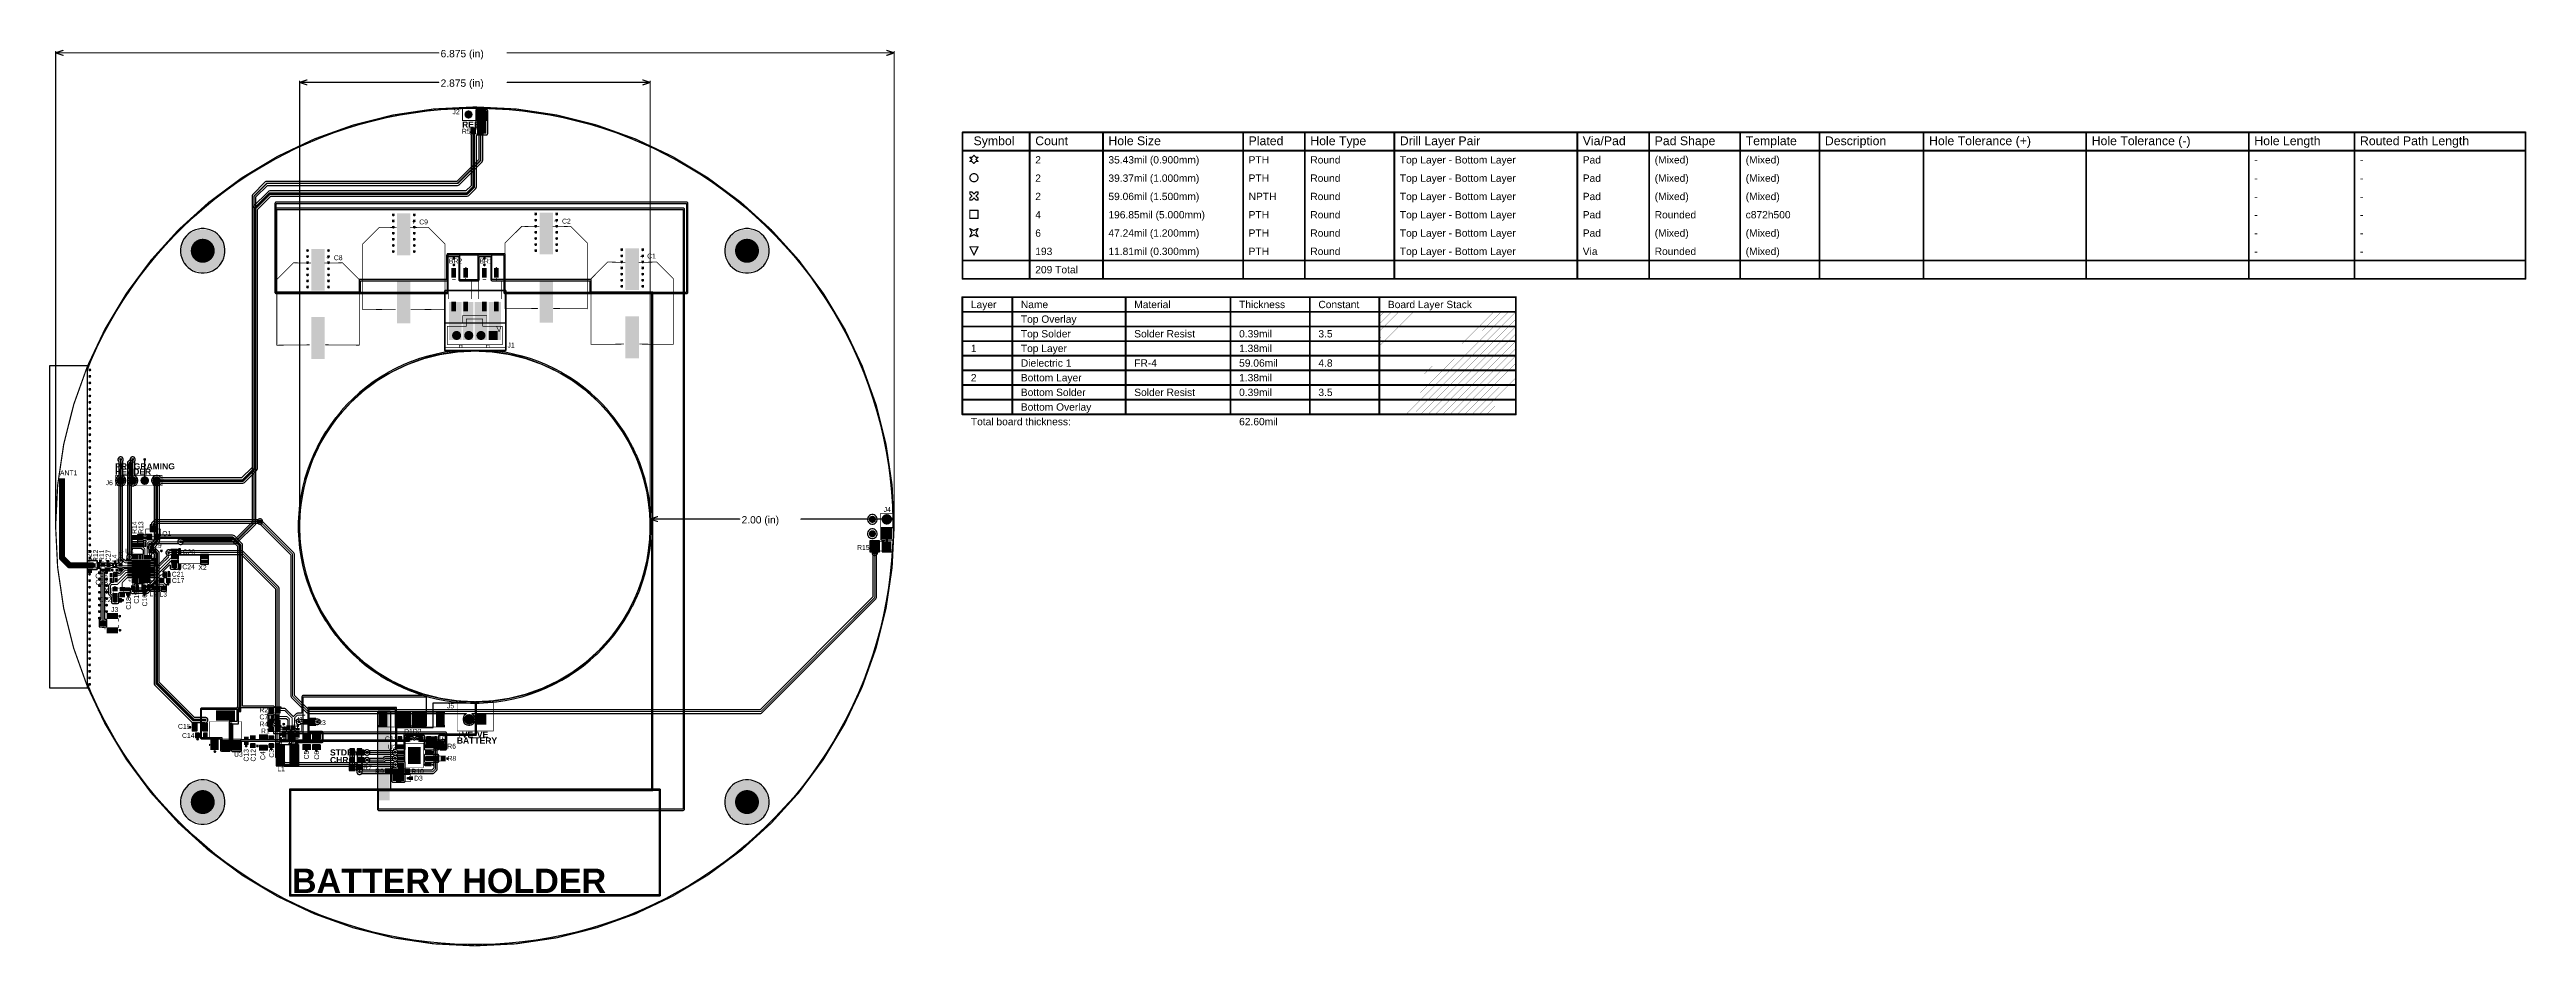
# Model space of a CAD drawing. Header units: inches. Extents: x -89 to 427, y -87 to 99.
import ezdxf

# ---------------------------------------------------------------- set-up
doc = ezdxf.new("R2010")
doc.units = ezdxf.units.IN
for name, color, linetype in [('Board_Outline', 56, 'Continuous'), ('Bottom Layer', 5, 'Continuous'), ('Bottom Solder', 6, 'Continuous'), ('Dimension', 6, 'Continuous'), ('Drill Drawing', 1, 'Continuous'), ('Fabrication_Layer', 216, 'Continuous'), ('Multi-Layer', 9, 'Continuous'), ('Pad Holes', 156, 'Continuous'), ('Top Layer', 1, 'Continuous'), ('Top Overlay', 2, 'Continuous'), ('Top Paste', 8, 'Continuous'), ('Top Solder', 216, 'Continuous'), ('Via Holes', 16, 'Continuous')]:
    doc.layers.add(name, color=color, linetype=linetype)
doc.styles.add('Arial', font='', dxfattribs={"height": 0.2})
doc.styles.add('Arial_Bold', font='', dxfattribs={"height": 0.2})
doc.styles.get('Arial').set_extended_font_data('Arial')
doc.styles.get('Arial_Bold').set_extended_font_data('Arial', bold=True)

msp = doc.modelspace()

# ---------------------------------------------------------------- texts
at = {"layer": 'Dimension', "style": 'Arial'}
for s, p in [('6.875 (in)', (-7.14, 97.66)), ('2.875 (in)', (-7.14, 91.52)), ('2.00 (in)', (55.54, 0.61))]:
    msp.add_text(s, height=1.524, dxfattribs=at).set_placement(p)
at = {"layer": 'Drill Drawing', "style": 'Arial'}
for s, height, p in [('Symbol', 1.829, (103.85, 79.36)), ('Count', 1.829, (116.7, 79.36)), ('Hole Size', 1.829, (131.93, 79.36)), ('Plated', 1.829, (161.13, 79.36)), ('Hole Type', 1.829, (173.98, 79.36)), ('Drill Layer Pair', 1.8288, (192.62, 79.36)), ('Via/Pad', 1.829, (230.71, 79.36)), ('Pad Shape', 1.829, (245.69, 79.36)), ('Template', 1.829, (264.64, 79.36)), ('Description', 1.8288, (281.14, 79.36)), ('Hole Tolerance (+)', 1.8288, (302.83, 79.36)), ('Hole Tolerance (-)', 1.8288, (336.7, 79.36)), ('Hole Length', 1.8288, (370.57, 79.36)), ('Routed Path Length', 1.8288, (392.57, 79.36)), ('2', 1.52, (116.7, 75.55)), ('2', 1.52, (116.7, 71.74)), ('35.43mil (0.900mm)', 1.524, (131.93, 75.55)), ('39.37mil (1.000mm)', 1.524, (131.93, 71.74)), ('PTH', 1.524, (161.13, 75.55)), ('PTH', 1.524, (161.13, 71.74)), ('Round', 1.524, (173.98, 75.55)), ('Round', 1.524, (173.98, 71.74)), ('Top Layer - Bottom Layer', 1.524, (192.62, 75.55)), ('Top Layer - Bottom Layer', 1.524, (192.62, 71.74)), ('Pad', 1.524, (230.71, 75.55)), ('Pad', 1.524, (230.71, 71.74)), ('(Mixed)', 1.524, (245.69, 75.55)), ('(Mixed)', 1.524, (245.69, 71.74)), ('(Mixed)', 1.524, (264.64, 75.55)), ('(Mixed)', 1.524, (264.64, 71.74)), ('-', 1.52, (370.57, 75.55)), ('-', 1.52, (370.57, 71.74)), ('-', 1.52, (392.57, 75.55)), ('-', 1.52, (392.57, 71.74)), ('2', 1.52, (116.7, 67.93)), ('59.06mil (1.500mm)', 1.524, (131.93, 67.93)), ('NPTH', 1.524, (161.13, 67.93)), ('Round', 1.524, (173.98, 67.93)), ('Top Layer - Bottom Layer', 1.524, (192.62, 67.93)), ('Pad', 1.524, (230.71, 67.93)), ('(Mixed)', 1.524, (245.69, 67.93)), ('(Mixed)', 1.524, (264.64, 67.93)), ('-', 1.52, (370.57, 67.93)), ('-', 1.52, (392.57, 67.93)), ('4', 1.52, (116.7, 64.12)), ('47.24mil (1.200mm)', 1.524, (131.93, 60.31)), ('196.85mil (5.000mm)', 1.524, (131.93, 64.12)), ('PTH', 1.524, (161.13, 64.12)), ('Round', 1.524, (173.98, 64.12)), ('Round', 1.524, (173.98, 60.31)), ('Top Layer - Bottom Layer', 1.524, (192.62, 64.12)), ('Pad', 1.524, (230.71, 64.12)), ('Pad', 1.524, (230.71, 60.31)), ('(Mixed)', 1.524, (245.69, 60.31)), ('Rounded', 1.524, (245.69, 64.12)), ('c872h500', 1.524, (264.64, 64.12)), ('(Mixed)', 1.524, (264.64, 60.31)), ('-', 1.52, (370.57, 64.12)), ('-', 1.52, (392.57, 64.12)), ('6', 1.52, (116.7, 60.31)), ('193', 1.524, (116.7, 56.5)), ('11.81mil (0.300mm)', 1.524, (131.93, 56.5)), ('PTH', 1.524, (161.13, 60.31)), ('PTH', 1.524, (161.13, 56.5)), ('Round', 1.524, (173.98, 56.5)), ('Top Layer - Bottom Layer', 1.524, (192.62, 60.31)), ('Top Layer - Bottom Layer', 1.524, (192.62, 56.5)), ('Via', 1.524, (230.71, 56.5)), ('Rounded', 1.524, (245.69, 56.5)), ('(Mixed)', 1.524, (264.64, 56.5)), ('-', 1.52, (370.57, 60.31)), ('-', 1.52, (370.57, 56.5)), ('-', 1.52, (392.57, 60.31)), ('-', 1.52, (392.57, 56.5)), ('209 Total', 1.524, (116.7, 52.69))]:
    msp.add_text(s, height=height, dxfattribs=at).set_placement(p)
at = {"layer": 'Fabrication_Layer', "style": 'Arial'}
for s, height, p in [('Layer', 1.524, (103.29, 45.44)), ('Name', 1.524, (113.7, 45.44)), ('Material', 1.524, (137.31, 45.44)), ('Thickness', 1.524, (159.15, 45.44)), ('Constant', 1.524, (175.66, 45.44)), ('Board Layer Stack', 1.524, (190.13, 45.44)), ('Top Overlay', 1.524, (113.7, 42.39)), ('1', 1.52, (103.29, 36.3)), ('Top Solder', 1.524, (113.7, 39.34)), ('Top Layer', 1.524, (113.7, 36.3)), ('Solder Resist', 1.524, (137.31, 39.34)), ('0.39mil', 1.524, (159.15, 39.34)), ('1.38mil', 1.524, (159.15, 36.3)), ('3.5', 1.524, (175.66, 39.34)), ('2', 1.52, (103.29, 30.2)), ('Dielectric 1', 1.524, (113.7, 33.25)), ('Bottom Layer', 1.524, (113.7, 30.2)), ('FR-4', 1.524, (137.31, 33.25)), ('59.06mil', 1.524, (159.15, 33.25)), ('1.38mil', 1.524, (159.15, 30.2)), ('4.8', 1.524, (175.66, 33.25)), ('Bottom Solder', 1.524, (113.7, 27.15)), ('Solder Resist', 1.524, (137.31, 27.15)), ('0.39mil', 1.524, (159.15, 27.15)), ('3.5', 1.524, (175.66, 27.15)), ('Total board thickness:', 1.524, (103.29, 21.06)), ('Bottom Overlay', 1.524, (113.7, 24.1)), ('62.60mil', 1.524, (159.15, 21.06))]:
    msp.add_text(s, height=height, dxfattribs=at).set_placement(p)
at = {"layer": 'Top Overlay'}
for s, height, style, p in [('J2', 1.016, 'Arial', (-4.66, 85.8)), ('R5', 1.016, 'Arial', (-2.7, 81.76)), ('C9', 1.016, 'Arial', (-11.59, 62.87)), ('C2', 1.016, 'Arial', (18.15, 63.04)), ('C1', 1.016, 'Arial', (35.87, 55.78)), ('C8', 1.016, 'Arial', (-29.37, 55.42)), ('BR2', 1.016, 'Arial', (-5.41, 54.74)), ('BR1', 1.016, 'Arial', (0.94, 54.74)), ('J1', 1.016, 'Arial', (6.79, 37.24)), ('ANT1', 1.016, 'Arial', (-86.41, 10.64)), ('J6', 1.016, 'Arial', (-76.89, 8.59)), ('J4', 1.016, 'Arial', (85.13, 3)), ('U4', 1.016, 'Arial', (-72.83, -5.66)), ('C29', 1.016, 'Arial', (-67.83, -4.44)), ('Q1', 1.016, 'Arial', (-65.11, -1.99)), ('C20', 1.016, 'Arial', (-60.87, -5.82)), ('R15', 1.016, 'Arial', (79.6, -4.88)), ('C25', 1.016, 'Arial', (-79.05, -10.82)), ('C21', 1.016, 'Arial', (-63.12, -10.46)), ('C24', 1.016, 'Arial', (-60.92, -8.92)), ('X2', 1.016, 'Arial', (-57.59, -9.07)), ('C23', 1.016, 'Arial', (-79.03, -12.14)), ('C22', 1.016, 'Arial', (-78.28, -15.75)), ('X1', 1.016, 'Arial', (-77.16, -13.82)), ('L2', 1.016, 'Arial', (-67.75, -14.55)), ('L3', 1.016, 'Arial', (-65.69, -14.6)), ('C17', 1.016, 'Arial', (-63.09, -11.76)), ('J3', 1.016, 'Arial', (-75.75, -17.81)), ('C15', 1.016, 'Arial', (-61.82, -42.14)), ('C7', 1.016, 'Arial', (-44.86, -40.17)), ('R2', 1.016, 'Arial', (-44.86, -38.71)), ('R4', 1.016, 'Arial', (-44.86, -41.64)), ('U1', 1.016, 'Arial', (-37.61, -40.66)), ('R3', 1.016, 'Arial', (-32.85, -41.35)), ('J5', 1.016, 'Arial', (-5.81, -37.87)), ('C14', 1.016, 'Arial', (-60.98, -44.04)), ('R1', 1.016, 'Arial', (-44.53, -43.1)), ('C11', 1.016, 'Arial', (-18.73, -44.73)), ('U2', 1.016, 'Arial', (-18.12, -46.46)), ('D1', 1.016, 'Arial', (-14.72, -43.18)), ('D2', 1.016, 'Arial', (-12.94, -43.18)), ('C10', 1.016, 'Arial', (-8.71, -44.65)), ('R6', 1.016, 'Arial', (-5.75, -46.25)), ('U3', 1.016, 'Arial', (-50.15, -47.93)), ('L1', 1.016, 'Arial', (-41.15, -50.98)), ('R7', 1.016, 'Arial', (-23.25, -50.72)), ('R9', 1.016, 'Arial', (-20.76, -51.46)), ('R10', 1.016, 'Arial', (-13.23, -51.48)), ('R8', 1.016, 'Arial', (-5.7, -48.79)), ('D3', 1.016, 'Arial', (-12.66, -52.91)), ('BATTERY HOLDER', 5.08, 'Arial_Bold', (-38.1, -76.32))]:
    msp.add_text(s, height=height, dxfattribs=dict(at, style=style)).set_placement(p)
for s, height, rotation, style, p in [('REED', 1.27, 360, 'Arial_Bold', (-2.66, 83.01)), ('+', 1.02, 270, 'Arial', (-13.24, 63.81)), ('+', 1.02, 270, 'Arial', (16.43, 63.98)), ('+', 1.02, 270, 'Arial', (-31.09, 56.41)), ('+', 1.02, 270, 'Arial', (34.34, 56.56)), ('PROGRAMING', 1.27, 360, 'Arial_Bold', (-74.9, 11.87)), ('HEADER', 1.27, 360, 'Arial_Bold', (-74.9, 10.75)), ('R14', 1.016, 90, 'Arial', (-70.46, -1.55)), ('R13', 1.016, 90, 'Arial', (-69.04, -1.55)), ('C28', 1.016, 90, 'Arial', (-79.83, -7.42)), ('R12', 1.016, 90, 'Arial', (-78.49, -7.42)), ('R11', 1.016, 90, 'Arial', (-77.22, -7.42)), ('C27', 1.016, 90, 'Arial', (-75.87, -7.45)), ('C26', 1.016, 90, 'Arial', (-73.25, -7.42)), ('L4', 1.016, 90, 'Arial', (-74.57, -7.4)), ('C18', 1.016, 90, 'Arial', (-71.63, -17.33)), ('C19', 1.016, 90, 'Arial', (-69.98, -16.08)), ('C16', 1.016, 90, 'Arial', (-68.25, -16.66)), ('C13', 1.016, 90, 'Arial', (-47.12, -48.95)), ('C12', 1.016, 90, 'Arial', (-45.67, -48.95)), ('C3', 1.016, 90, 'Arial', (-41.83, -48.14)), ('STDBY', 1.27, 360, 'Arial_Bold', (-30.17, -47.69)), ('+VE', 1.27, 360, 'Arial_Bold', (-3.75, -43.97)), ('BATTERY', 1.27, 360, 'Arial_Bold', (-3.75, -45.21)), ('-VE', 1.27, 360, 'Arial_Bold', (-0.17, -43.97)), ('C4', 1.016, 90, 'Arial', (-43.66, -48.63)), ('C5', 1.016, 90, 'Arial', (-34.57, -48.49)), ('C6', 1.016, 90, 'Arial', (-32.44, -48.55)), ('CHRG', 1.27, 360, 'Arial_Bold', (-30.17, -49.26))]:
    msp.add_text(s, height=height, rotation=rotation, dxfattribs=dict(at, style=style)).set_placement(p)

# ---------------------------------------------------------------- hatches: boundary and pattern name
at = {"layer": 'Bottom Layer'}
h = msp.add_hatch(color=5, dxfattribs=at)
edge = h.paths.add_edge_path()
edge.add_arc((-1.32, 85.75), 0.75, 0, 360)
for points in [[(1.97, 85), (0.47, 85), (0.47, 86.5), (1.97, 86.5)], [(4.71, 38.85), (2.91, 38.85), (2.91, 40.65), (4.71, 40.65)], [(84.78, -2.53), (84.78, -0.53), (86.78, -0.53), (86.78, -2.53)], [(84.78, -2.53), (84.78, -0.53), (86.78, -0.53), (86.78, -2.53)], [(2.3, -41.16), (0.3, -41.16), (0.3, -39.16), (2.3, -39.16)]]:
    msp.add_hatch(color=5, dxfattribs=at).paths.add_polyline_path(points)
h = msp.add_hatch(color=5, dxfattribs=at)
edge = h.paths.add_edge_path()
edge.add_arc((-16.99, 64.83), 0.3, 0, 360)
h = msp.add_hatch(color=5, dxfattribs=at)
edge = h.paths.add_edge_path()
edge.add_arc((-16.99, 63.56), 0.3, 0, 360)
h = msp.add_hatch(color=5, dxfattribs=at)
edge = h.paths.add_edge_path()
edge.add_arc((-16.99, 62.29), 0.3, 0, 360)
h = msp.add_hatch(color=5, dxfattribs=at)
edge = h.paths.add_edge_path()
edge.add_arc((-12.62, 64.83), 0.3, 0, 360)
h = msp.add_hatch(color=5, dxfattribs=at)
edge = h.paths.add_edge_path()
edge.add_arc((-12.62, 63.56), 0.3, 0, 360)
h = msp.add_hatch(color=5, dxfattribs=at)
edge = h.paths.add_edge_path()
edge.add_arc((-12.62, 62.29), 0.3, 0, 360)
h = msp.add_hatch(color=5, dxfattribs=at)
edge = h.paths.add_edge_path()
edge.add_arc((12.67, 65.01), 0.3, 0, 360)
h = msp.add_hatch(color=5, dxfattribs=at)
edge = h.paths.add_edge_path()
edge.add_arc((12.67, 63.74), 0.3, 0, 360)
h = msp.add_hatch(color=5, dxfattribs=at)
edge = h.paths.add_edge_path()
edge.add_arc((12.67, 62.47), 0.3, 0, 360)
h = msp.add_hatch(color=5, dxfattribs=at)
edge = h.paths.add_edge_path()
edge.add_arc((17.04, 65.01), 0.3, 0, 360)
h = msp.add_hatch(color=5, dxfattribs=at)
edge = h.paths.add_edge_path()
edge.add_arc((17.04, 63.74), 0.3, 0, 360)
h = msp.add_hatch(color=5, dxfattribs=at)
edge = h.paths.add_edge_path()
edge.add_arc((17.04, 62.47), 0.3, 0, 360)
h = msp.add_hatch(color=5, dxfattribs=at)
edge = h.paths.add_edge_path()
edge.add_arc((-56.67, 57.38), 4.36, 0, 360)
h = msp.add_hatch(color=5, dxfattribs=at)
edge = h.paths.add_edge_path()
edge.add_arc((-34.85, 57.43), 0.3, 0, 360)
h = msp.add_hatch(color=5, dxfattribs=at)
edge = h.paths.add_edge_path()
edge.add_arc((-30.48, 57.43), 0.3, 0, 360)
h = msp.add_hatch(color=5, dxfattribs=at)
edge = h.paths.add_edge_path()
edge.add_arc((-16.99, 61.02), 0.3, 0, 360)
h = msp.add_hatch(color=5, dxfattribs=at)
edge = h.paths.add_edge_path()
edge.add_arc((-16.99, 59.75), 0.3, 0, 360)
h = msp.add_hatch(color=5, dxfattribs=at)
edge = h.paths.add_edge_path()
edge.add_arc((-16.99, 58.48), 0.3, 0, 360)
h = msp.add_hatch(color=5, dxfattribs=at)
edge = h.paths.add_edge_path()
edge.add_arc((-16.99, 57.21), 0.3, 0, 360)
h = msp.add_hatch(color=5, dxfattribs=at)
edge = h.paths.add_edge_path()
edge.add_arc((-12.62, 61.02), 0.3, 0, 360)
h = msp.add_hatch(color=5, dxfattribs=at)
edge = h.paths.add_edge_path()
edge.add_arc((-12.62, 59.75), 0.3, 0, 360)
h = msp.add_hatch(color=5, dxfattribs=at)
edge = h.paths.add_edge_path()
edge.add_arc((-12.62, 58.48), 0.3, 0, 360)
h = msp.add_hatch(color=5, dxfattribs=at)
edge = h.paths.add_edge_path()
edge.add_arc((-12.62, 57.21), 0.3, 0, 360)
h = msp.add_hatch(color=5, dxfattribs=at)
edge = h.paths.add_edge_path()
edge.add_arc((12.67, 61.2), 0.3, 0, 360)
h = msp.add_hatch(color=5, dxfattribs=at)
edge = h.paths.add_edge_path()
edge.add_arc((12.67, 59.93), 0.3, 0, 360)
h = msp.add_hatch(color=5, dxfattribs=at)
edge = h.paths.add_edge_path()
edge.add_arc((12.67, 58.66), 0.3, 0, 360)
h = msp.add_hatch(color=5, dxfattribs=at)
edge = h.paths.add_edge_path()
edge.add_arc((12.67, 57.39), 0.3, 0, 360)
h = msp.add_hatch(color=5, dxfattribs=at)
edge = h.paths.add_edge_path()
edge.add_arc((17.04, 61.2), 0.3, 0, 360)
h = msp.add_hatch(color=5, dxfattribs=at)
edge = h.paths.add_edge_path()
edge.add_arc((17.04, 59.93), 0.3, 0, 360)
h = msp.add_hatch(color=5, dxfattribs=at)
edge = h.paths.add_edge_path()
edge.add_arc((17.04, 58.66), 0.3, 0, 360)
h = msp.add_hatch(color=5, dxfattribs=at)
edge = h.paths.add_edge_path()
edge.add_arc((17.04, 57.39), 0.3, 0, 360)
h = msp.add_hatch(color=5, dxfattribs=at)
edge = h.paths.add_edge_path()
edge.add_arc((30.58, 57.58), 0.3, 0, 360)
h = msp.add_hatch(color=5, dxfattribs=at)
edge = h.paths.add_edge_path()
edge.add_arc((34.95, 57.58), 0.3, 0, 360)
h = msp.add_hatch(color=5, dxfattribs=at)
edge = h.paths.add_edge_path()
edge.add_arc((56.67, 57.38), 4.36, 0, 360)
h = msp.add_hatch(color=5, dxfattribs=at)
edge = h.paths.add_edge_path()
edge.add_arc((-34.85, 56.16), 0.3, 0, 360)
h = msp.add_hatch(color=5, dxfattribs=at)
edge = h.paths.add_edge_path()
edge.add_arc((-34.85, 54.89), 0.3, 0, 360)
h = msp.add_hatch(color=5, dxfattribs=at)
edge = h.paths.add_edge_path()
edge.add_arc((-34.85, 53.62), 0.3, 0, 360)
h = msp.add_hatch(color=5, dxfattribs=at)
edge = h.paths.add_edge_path()
edge.add_arc((-34.85, 52.35), 0.3, 0, 360)
h = msp.add_hatch(color=5, dxfattribs=at)
edge = h.paths.add_edge_path()
edge.add_arc((-30.48, 56.16), 0.3, 0, 360)
h = msp.add_hatch(color=5, dxfattribs=at)
edge = h.paths.add_edge_path()
edge.add_arc((-30.48, 54.89), 0.3, 0, 360)
h = msp.add_hatch(color=5, dxfattribs=at)
edge = h.paths.add_edge_path()
edge.add_arc((-30.48, 53.62), 0.3, 0, 360)
h = msp.add_hatch(color=5, dxfattribs=at)
edge = h.paths.add_edge_path()
edge.add_arc((-30.48, 52.35), 0.3, 0, 360)
h = msp.add_hatch(color=5, dxfattribs=at)
edge = h.paths.add_edge_path()
edge.add_arc((-4.37, 55.78), 0.3, 0, 360)
h = msp.add_hatch(color=5, dxfattribs=at)
edge = h.paths.add_edge_path()
edge.add_arc((-4.37, 54.43), 0.3, 0, 360)
h = msp.add_hatch(color=5, dxfattribs=at)
edge = h.paths.add_edge_path()
edge.add_arc((1.98, 55.78), 0.3, 0, 360)
h = msp.add_hatch(color=5, dxfattribs=at)
edge = h.paths.add_edge_path()
edge.add_arc((1.98, 54.43), 0.3, 0, 360)
h = msp.add_hatch(color=5, dxfattribs=at)
edge = h.paths.add_edge_path()
edge.add_arc((30.58, 56.31), 0.3, 0, 360)
h = msp.add_hatch(color=5, dxfattribs=at)
edge = h.paths.add_edge_path()
edge.add_arc((30.58, 55.04), 0.3, 0, 360)
h = msp.add_hatch(color=5, dxfattribs=at)
edge = h.paths.add_edge_path()
edge.add_arc((30.58, 53.77), 0.3, 0, 360)
h = msp.add_hatch(color=5, dxfattribs=at)
edge = h.paths.add_edge_path()
edge.add_arc((30.58, 52.5), 0.3, 0, 360)
h = msp.add_hatch(color=5, dxfattribs=at)
edge = h.paths.add_edge_path()
edge.add_arc((34.95, 56.31), 0.3, 0, 360)
h = msp.add_hatch(color=5, dxfattribs=at)
edge = h.paths.add_edge_path()
edge.add_arc((34.95, 55.04), 0.3, 0, 360)
h = msp.add_hatch(color=5, dxfattribs=at)
edge = h.paths.add_edge_path()
edge.add_arc((34.95, 53.77), 0.3, 0, 360)
h = msp.add_hatch(color=5, dxfattribs=at)
edge = h.paths.add_edge_path()
edge.add_arc((34.95, 52.5), 0.3, 0, 360)
h = msp.add_hatch(color=5, dxfattribs=at)
edge = h.paths.add_edge_path()
edge.add_arc((-34.85, 51.08), 0.3, 0, 360)
h = msp.add_hatch(color=5, dxfattribs=at)
edge = h.paths.add_edge_path()
edge.add_arc((-34.85, 49.81), 0.3, 0, 360)
h = msp.add_hatch(color=5, dxfattribs=at)
edge = h.paths.add_edge_path()
edge.add_arc((-30.48, 51.08), 0.3, 0, 360)
h = msp.add_hatch(color=5, dxfattribs=at)
edge = h.paths.add_edge_path()
edge.add_arc((-30.48, 49.81), 0.3, 0, 360)
h = msp.add_hatch(color=5, dxfattribs=at)
edge = h.paths.add_edge_path()
edge.add_arc((30.58, 51.23), 0.3, 0, 360)
h = msp.add_hatch(color=5, dxfattribs=at)
edge = h.paths.add_edge_path()
edge.add_arc((30.58, 49.96), 0.3, 0, 360)
h = msp.add_hatch(color=5, dxfattribs=at)
edge = h.paths.add_edge_path()
edge.add_arc((34.95, 51.23), 0.3, 0, 360)
h = msp.add_hatch(color=5, dxfattribs=at)
edge = h.paths.add_edge_path()
edge.add_arc((34.95, 49.96), 0.3, 0, 360)
h = msp.add_hatch(color=5, dxfattribs=at)
edge = h.paths.add_edge_path()
edge.add_arc((-3.81, 39.75), 0.9, 0, 360)
h = msp.add_hatch(color=5, dxfattribs=at)
edge = h.paths.add_edge_path()
edge.add_arc((-1.27, 39.75), 0.9, 0, 360)
h = msp.add_hatch(color=5, dxfattribs=at)
edge = h.paths.add_edge_path()
edge.add_arc((1.27, 39.75), 0.9, 0, 360)
h = msp.add_hatch(color=5, dxfattribs=at)
edge = h.paths.add_edge_path()
edge.add_arc((-80.19, 32.56), 0.3, 0, 360)
h = msp.add_hatch(color=5, dxfattribs=at)
edge = h.paths.add_edge_path()
edge.add_arc((-80.19, 31.21), 0.3, 0, 360)
h = msp.add_hatch(color=5, dxfattribs=at)
edge = h.paths.add_edge_path()
edge.add_arc((-80.19, 29.86), 0.3, 0, 360)
h = msp.add_hatch(color=5, dxfattribs=at)
edge = h.paths.add_edge_path()
edge.add_arc((-80.19, 28.51), 0.3, 0, 360)
h = msp.add_hatch(color=5, dxfattribs=at)
edge = h.paths.add_edge_path()
edge.add_arc((-80.19, 27.16), 0.3, 0, 360)
h = msp.add_hatch(color=5, dxfattribs=at)
edge = h.paths.add_edge_path()
edge.add_arc((-80.19, 25.81), 0.3, 0, 360)
h = msp.add_hatch(color=5, dxfattribs=at)
edge = h.paths.add_edge_path()
edge.add_arc((-80.19, 24.46), 0.3, 0, 360)
h = msp.add_hatch(color=5, dxfattribs=at)
edge = h.paths.add_edge_path()
edge.add_arc((-80.19, 23.11), 0.3, 0, 360)
h = msp.add_hatch(color=5, dxfattribs=at)
edge = h.paths.add_edge_path()
edge.add_arc((-80.19, 21.76), 0.3, 0, 360)
h = msp.add_hatch(color=5, dxfattribs=at)
edge = h.paths.add_edge_path()
edge.add_arc((-80.19, 20.41), 0.3, 0, 360)
h = msp.add_hatch(color=5, dxfattribs=at)
edge = h.paths.add_edge_path()
edge.add_arc((-80.19, 19.07), 0.3, 0, 360)
h = msp.add_hatch(color=5, dxfattribs=at)
edge = h.paths.add_edge_path()
edge.add_arc((-80.19, 17.72), 0.3, 0, 360)
h = msp.add_hatch(color=5, dxfattribs=at)
edge = h.paths.add_edge_path()
edge.add_arc((-80.19, 16.37), 0.3, 0, 360)
h = msp.add_hatch(color=5, dxfattribs=at)
edge = h.paths.add_edge_path()
edge.add_arc((-80.19, 15.02), 0.3, 0, 360)
h = msp.add_hatch(color=5, dxfattribs=at)
edge = h.paths.add_edge_path()
edge.add_arc((-80.19, 13.67), 0.3, 0, 360)
h = msp.add_hatch(color=5, dxfattribs=at)
edge = h.paths.add_edge_path()
edge.add_arc((-80.19, 12.32), 0.3, 0, 360)
h = msp.add_hatch(color=5, dxfattribs=at)
edge = h.paths.add_edge_path()
edge.add_arc((-80.19, 10.97), 0.3, 0, 360)
h = msp.add_hatch(color=5, dxfattribs=at)
edge = h.paths.add_edge_path()
edge.add_arc((-73.76, 13.92), 0.3, 0, 360)
h = msp.add_hatch(color=5, dxfattribs=at)
edge = h.paths.add_edge_path()
edge.add_arc((-71.26, 13.92), 0.3, 0, 360)
h = msp.add_hatch(color=5, dxfattribs=at)
edge = h.paths.add_edge_path()
edge.add_arc((-68.76, 13.92), 0.3, 0, 360)
h = msp.add_hatch(color=5, dxfattribs=at)
edge = h.paths.add_edge_path()
edge.add_arc((-80.19, 9.62), 0.3, 0, 360)
h = msp.add_hatch(color=5, dxfattribs=at)
edge = h.paths.add_edge_path()
edge.add_arc((-80.19, 8.27), 0.3, 0, 360)
h = msp.add_hatch(color=5, dxfattribs=at)
edge = h.paths.add_edge_path()
edge.add_arc((-80.19, 6.92), 0.3, 0, 360)
h = msp.add_hatch(color=5, dxfattribs=at)
edge = h.paths.add_edge_path()
edge.add_arc((-80.19, 5.57), 0.3, 0, 360)
h = msp.add_hatch(color=5, dxfattribs=at)
edge = h.paths.add_edge_path()
edge.add_arc((-66.25, 9.54), 0.3, 0, 360)
h = msp.add_hatch(color=5, dxfattribs=at)
edge = h.paths.add_edge_path()
edge.add_arc((-80.19, 4.22), 0.3, 0, 360)
h = msp.add_hatch(color=5, dxfattribs=at)
edge = h.paths.add_edge_path()
edge.add_arc((-80.19, 4.22), 0.3, 0, 360)
h = msp.add_hatch(color=5, dxfattribs=at)
edge = h.paths.add_edge_path()
edge.add_arc((-80.19, 2.87), 0.3, 0, 360)
h = msp.add_hatch(color=5, dxfattribs=at)
edge = h.paths.add_edge_path()
edge.add_arc((-80.19, 1.52), 0.3, 0, 360)
h = msp.add_hatch(color=5, dxfattribs=at)
edge = h.paths.add_edge_path()
edge.add_arc((-80.19, 0.17), 0.3, 0, 360)
h = msp.add_hatch(color=5, dxfattribs=at)
edge = h.paths.add_edge_path()
edge.add_arc((-44.75, 1.03), 0.3, 0, 360)
h = msp.add_hatch(color=5, dxfattribs=at)
edge = h.paths.add_edge_path()
edge.add_arc((85.78, 1.47), 1, 0, 360)
h = msp.add_hatch(color=5, dxfattribs=at)
edge = h.paths.add_edge_path()
edge.add_arc((85.78, 1.47), 1, 0, 360)
h = msp.add_hatch(color=5, dxfattribs=at)
edge = h.paths.add_edge_path()
edge.add_arc((-80.19, -1.18), 0.3, 0, 360)
h = msp.add_hatch(color=5, dxfattribs=at)
edge = h.paths.add_edge_path()
edge.add_arc((-80.19, -2.53), 0.3, 0, 360)
h = msp.add_hatch(color=5, dxfattribs=at)
edge = h.paths.add_edge_path()
edge.add_arc((-80.19, -3.88), 0.3, 0, 360)
h = msp.add_hatch(color=5, dxfattribs=at)
edge = h.paths.add_edge_path()
edge.add_arc((-80.19, -5.23), 0.3, 0, 360)
h = msp.add_hatch(color=5, dxfattribs=at)
edge = h.paths.add_edge_path()
edge.add_arc((-67.51, -4.34), 0.3, 0, 360)
h = msp.add_hatch(color=5, dxfattribs=at)
edge = h.paths.add_edge_path()
edge.add_arc((-65.28, -5.11), 0.3, 0, 360)
h = msp.add_hatch(color=5, dxfattribs=at)
edge = h.paths.add_edge_path()
edge.add_arc((-61.49, -4.78), 0.3, 0, 360)
h = msp.add_hatch(color=5, dxfattribs=at)
edge = h.paths.add_edge_path()
edge.add_arc((-61.29, -3.2), 0.3, 0, 360)
h = msp.add_hatch(color=5, dxfattribs=at)
edge = h.paths.add_edge_path()
edge.add_arc((-80.24, -9.96), 0.3, 0, 360)
h = msp.add_hatch(color=5, dxfattribs=at)
edge = h.paths.add_edge_path()
edge.add_arc((-80.19, -6.58), 0.3, 0, 360)
h = msp.add_hatch(color=5, dxfattribs=at)
edge = h.paths.add_edge_path()
edge.add_arc((-78.21, -9.66), 0.3, 0, 360)
h = msp.add_hatch(color=5, dxfattribs=at)
edge = h.paths.add_edge_path()
edge.add_arc((-78.01, -7.23), 0.3, 0, 360)
h = msp.add_hatch(color=5, dxfattribs=at)
edge = h.paths.add_edge_path()
edge.add_arc((-76.68, -9.66), 0.3, 0, 360)
h = msp.add_hatch(color=5, dxfattribs=at)
edge = h.paths.add_edge_path()
edge.add_arc((-76.46, -7.27), 0.3, 0, 360)
h = msp.add_hatch(color=5, dxfattribs=at)
edge = h.paths.add_edge_path()
edge.add_arc((-75.51, -9.12), 0.3, 0, 360)
h = msp.add_hatch(color=5, dxfattribs=at)
edge = h.paths.add_edge_path()
edge.add_arc((-74.91, -7.32), 0.3, 0, 360)
h = msp.add_hatch(color=5, dxfattribs=at)
edge = h.paths.add_edge_path()
edge.add_arc((-74.57, -9.09), 0.3, 0, 360)
h = msp.add_hatch(color=5, dxfattribs=at)
edge = h.paths.add_edge_path()
edge.add_arc((-73.76, -7.06), 0.3, 0, 360)
h = msp.add_hatch(color=5, dxfattribs=at)
edge = h.paths.add_edge_path()
edge.add_arc((-71.93, -6.35), 0.3, 0, 360)
h = msp.add_hatch(color=5, dxfattribs=at)
edge = h.paths.add_edge_path()
edge.add_arc((-70.79, -7.59), 0.3, 0, 360)
h = msp.add_hatch(color=5, dxfattribs=at)
edge = h.paths.add_edge_path()
edge.add_arc((-70.79, -10.13), 0.3, 0, 360)
h = msp.add_hatch(color=5, dxfattribs=at)
edge = h.paths.add_edge_path()
edge.add_arc((-69.5, -8.86), 0.3, 0, 360)
h = msp.add_hatch(color=5, dxfattribs=at)
edge = h.paths.add_edge_path()
edge.add_arc((-68.21, -7.59), 0.3, 0, 360)
h = msp.add_hatch(color=5, dxfattribs=at)
edge = h.paths.add_edge_path()
edge.add_arc((-68.21, -10.13), 0.3, 0, 360)
h = msp.add_hatch(color=5, dxfattribs=at)
edge = h.paths.add_edge_path()
edge.add_arc((-63.77, -5.46), 0.3, 0, 360)
h = msp.add_hatch(color=5, dxfattribs=at)
edge = h.paths.add_edge_path()
edge.add_arc((-63.75, -9.54), 0.3, 0, 360)
h = msp.add_hatch(color=5, dxfattribs=at)
edge = h.paths.add_edge_path()
edge.add_arc((-61.49, -8.88), 0.3, 0, 360)
h = msp.add_hatch(color=5, dxfattribs=at)
edge = h.paths.add_edge_path()
edge.add_arc((83.26, -5.51), 0.3, 0, 360)
h = msp.add_hatch(color=5, dxfattribs=at)
edge = h.paths.add_edge_path()
edge.add_arc((-80.24, -11.31), 0.3, 0, 360)
h = msp.add_hatch(color=5, dxfattribs=at)
edge = h.paths.add_edge_path()
edge.add_arc((-80.24, -12.66), 0.3, 0, 360)
h = msp.add_hatch(color=5, dxfattribs=at)
edge = h.paths.add_edge_path()
edge.add_arc((-80.24, -14.01), 0.3, 0, 360)
h = msp.add_hatch(color=5, dxfattribs=at)
edge = h.paths.add_edge_path()
edge.add_arc((-80.24, -15.36), 0.3, 0, 360)
h = msp.add_hatch(color=5, dxfattribs=at)
edge = h.paths.add_edge_path()
edge.add_arc((-78.21, -11.01), 0.3, 0, 360)
h = msp.add_hatch(color=5, dxfattribs=at)
edge = h.paths.add_edge_path()
edge.add_arc((-78.21, -12.36), 0.3, 0, 360)
h = msp.add_hatch(color=5, dxfattribs=at)
edge = h.paths.add_edge_path()
edge.add_arc((-78.21, -13.71), 0.3, 0, 360)
h = msp.add_hatch(color=5, dxfattribs=at)
edge = h.paths.add_edge_path()
edge.add_arc((-78.21, -15.06), 0.3, 0, 360)
h = msp.add_hatch(color=5, dxfattribs=at)
edge = h.paths.add_edge_path()
edge.add_arc((-76.68, -11.01), 0.3, 0, 360)
h = msp.add_hatch(color=5, dxfattribs=at)
edge = h.paths.add_edge_path()
edge.add_arc((-76.68, -12.36), 0.3, 0, 360)
h = msp.add_hatch(color=5, dxfattribs=at)
edge = h.paths.add_edge_path()
edge.add_arc((-76.68, -13.71), 0.3, 0, 360)
h = msp.add_hatch(color=5, dxfattribs=at)
edge = h.paths.add_edge_path()
edge.add_arc((-76.68, -15.06), 0.3, 0, 360)
h = msp.add_hatch(color=5, dxfattribs=at)
edge = h.paths.add_edge_path()
edge.add_arc((-74.96, -12.73), 0.3, 0, 360)
h = msp.add_hatch(color=5, dxfattribs=at)
edge = h.paths.add_edge_path()
edge.add_arc((-73.36, -15.39), 0.3, 0, 360)
h = msp.add_hatch(color=5, dxfattribs=at)
edge = h.paths.add_edge_path()
edge.add_arc((-72.16, -14.55), 0.3, 0, 360)
h = msp.add_hatch(color=5, dxfattribs=at)
edge = h.paths.add_edge_path()
edge.add_arc((-71.25, -13.39), 0.3, 0, 360)
h = msp.add_hatch(color=5, dxfattribs=at)
edge = h.paths.add_edge_path()
edge.add_arc((-70.31, -12.2), 0.3, 0, 360)
h = msp.add_hatch(color=5, dxfattribs=at)
edge = h.paths.add_edge_path()
edge.add_arc((-68.81, -14.25), 0.3, 0, 360)
h = msp.add_hatch(color=5, dxfattribs=at)
edge = h.paths.add_edge_path()
edge.add_arc((-66.27, -11.29), 0.3, 0, 360)
h = msp.add_hatch(color=5, dxfattribs=at)
edge = h.paths.add_edge_path()
edge.add_arc((-63.89, -12.05), 0.3, 0, 360)
h = msp.add_hatch(color=5, dxfattribs=at)
edge = h.paths.add_edge_path()
edge.add_arc((-80.24, -16.71), 0.3, 0, 360)
h = msp.add_hatch(color=5, dxfattribs=at)
edge = h.paths.add_edge_path()
edge.add_arc((-80.24, -18.05), 0.3, 0, 360)
h = msp.add_hatch(color=5, dxfattribs=at)
edge = h.paths.add_edge_path()
edge.add_arc((-80.24, -19.4), 0.3, 0, 360)
h = msp.add_hatch(color=5, dxfattribs=at)
edge = h.paths.add_edge_path()
edge.add_arc((-80.24, -20.75), 0.3, 0, 360)
h = msp.add_hatch(color=5, dxfattribs=at)
edge = h.paths.add_edge_path()
edge.add_arc((-78.21, -16.4), 0.3, 0, 360)
h = msp.add_hatch(color=5, dxfattribs=at)
edge = h.paths.add_edge_path()
edge.add_arc((-78.21, -17.75), 0.3, 0, 360)
h = msp.add_hatch(color=5, dxfattribs=at)
edge = h.paths.add_edge_path()
edge.add_arc((-78.21, -19.1), 0.3, 0, 360)
h = msp.add_hatch(color=5, dxfattribs=at)
edge = h.paths.add_edge_path()
edge.add_arc((-76.68, -16.4), 0.3, 0, 360)
h = msp.add_hatch(color=5, dxfattribs=at)
edge = h.paths.add_edge_path()
edge.add_arc((-76.68, -17.75), 0.3, 0, 360)
h = msp.add_hatch(color=5, dxfattribs=at)
edge = h.paths.add_edge_path()
edge.add_arc((-73.96, -18.69), 0.3, 0, 360)
h = msp.add_hatch(color=5, dxfattribs=at)
edge = h.paths.add_edge_path()
edge.add_arc((-80.24, -22.1), 0.3, 0, 360)
h = msp.add_hatch(color=5, dxfattribs=at)
edge = h.paths.add_edge_path()
edge.add_arc((-80.24, -23.45), 0.3, 0, 360)
h = msp.add_hatch(color=5, dxfattribs=at)
edge = h.paths.add_edge_path()
edge.add_arc((-80.24, -24.8), 0.3, 0, 360)
h = msp.add_hatch(color=5, dxfattribs=at)
edge = h.paths.add_edge_path()
edge.add_arc((-73.91, -21.62), 0.3, 0, 360)
h = msp.add_hatch(color=5, dxfattribs=at)
edge = h.paths.add_edge_path()
edge.add_arc((-80.24, -26.15), 0.3, 0, 360)
h = msp.add_hatch(color=5, dxfattribs=at)
edge = h.paths.add_edge_path()
edge.add_arc((-80.24, -27.5), 0.3, 0, 360)
h = msp.add_hatch(color=5, dxfattribs=at)
edge = h.paths.add_edge_path()
edge.add_arc((-80.24, -28.85), 0.3, 0, 360)
h = msp.add_hatch(color=5, dxfattribs=at)
edge = h.paths.add_edge_path()
edge.add_arc((-80.24, -30.2), 0.3, 0, 360)
h = msp.add_hatch(color=5, dxfattribs=at)
edge = h.paths.add_edge_path()
edge.add_arc((-80.24, -31.55), 0.3, 0, 360)
h = msp.add_hatch(color=5, dxfattribs=at)
edge = h.paths.add_edge_path()
edge.add_arc((-80.24, -32.9), 0.3, 0, 360)
h = msp.add_hatch(color=5, dxfattribs=at)
edge = h.paths.add_edge_path()
edge.add_arc((-56.16, -40.31), 0.3, 0, 360)
h = msp.add_hatch(color=5, dxfattribs=at)
edge = h.paths.add_edge_path()
edge.add_arc((-39.8, -41.17), 0.3, 0, 360)
h = msp.add_hatch(color=5, dxfattribs=at)
edge = h.paths.add_edge_path()
edge.add_arc((-36.89, -41.49), 0.3, 0, 360)
h = msp.add_hatch(color=5, dxfattribs=at)
edge = h.paths.add_edge_path()
edge.add_arc((-36.65, -40.67), 0.3, 0, 360)
h = msp.add_hatch(color=5, dxfattribs=at)
edge = h.paths.add_edge_path()
edge.add_arc((-32.79, -40.67), 0.3, 0, 360)
h = msp.add_hatch(color=5, dxfattribs=at)
edge = h.paths.add_edge_path()
edge.add_arc((-1.2, -40.16), 1, 0, 360)
h = msp.add_hatch(color=5, dxfattribs=at)
edge = h.paths.add_edge_path()
edge.add_arc((-59.36, -41.83), 0.3, 0, 360)
h = msp.add_hatch(color=5, dxfattribs=at)
edge = h.paths.add_edge_path()
edge.add_arc((-57.75, -44.28), 0.3, 0, 360)
h = msp.add_hatch(color=5, dxfattribs=at)
edge = h.paths.add_edge_path()
edge.add_arc((-47.62, -45.72), 0.3, 0, 360)
h = msp.add_hatch(color=5, dxfattribs=at)
edge = h.paths.add_edge_path()
edge.add_arc((-45.28, -45.72), 0.3, 0, 360)
h = msp.add_hatch(color=5, dxfattribs=at)
edge = h.paths.add_edge_path()
edge.add_arc((-42.41, -46.31), 0.3, 0, 360)
h = msp.add_hatch(color=5, dxfattribs=at)
edge = h.paths.add_edge_path()
edge.add_arc((-40.46, -43.41), 0.3, 0, 360)
h = msp.add_hatch(color=5, dxfattribs=at)
edge = h.paths.add_edge_path()
edge.add_arc((-40.46, -44.15), 0.3, 0, 360)
h = msp.add_hatch(color=5, dxfattribs=at)
edge = h.paths.add_edge_path()
edge.add_arc((-35.09, -46.66), 0.3, 0, 360)
h = msp.add_hatch(color=5, dxfattribs=at)
edge = h.paths.add_edge_path()
edge.add_arc((-33.01, -46.66), 0.3, 0, 360)
h = msp.add_hatch(color=5, dxfattribs=at)
edge = h.paths.add_edge_path()
edge.add_arc((-13.39, -46.41), 0.3, 0, 360)
h = msp.add_hatch(color=5, dxfattribs=at)
edge = h.paths.add_edge_path()
edge.add_arc((-13.21, -44.27), 0.3, 0, 360)
h = msp.add_hatch(color=5, dxfattribs=at)
edge = h.paths.add_edge_path()
edge.add_arc((-11.99, -44.27), 0.3, 0, 360)
h = msp.add_hatch(color=5, dxfattribs=at)
edge = h.paths.add_edge_path()
edge.add_arc((-11.81, -46.41), 0.3, 0, 360)
h = msp.add_hatch(color=5, dxfattribs=at)
edge = h.paths.add_edge_path()
edge.add_arc((-8.2, -44.83), 0.3, 0, 360)
h = msp.add_hatch(color=5, dxfattribs=at)
edge = h.paths.add_edge_path()
edge.add_arc((-6.63, -44.91), 0.3, 0, 360)
h = msp.add_hatch(color=5, dxfattribs=at)
edge = h.paths.add_edge_path()
edge.add_arc((-54.14, -46.87), 0.3, 0, 360)
h = msp.add_hatch(color=5, dxfattribs=at)
edge = h.paths.add_edge_path()
edge.add_arc((-24.03, -51.08), 0.3, 0, 360)
h = msp.add_hatch(color=5, dxfattribs=at)
edge = h.paths.add_edge_path()
edge.add_arc((-22.45, -47.07), 0.3, 0, 360)
h = msp.add_hatch(color=5, dxfattribs=at)
edge = h.paths.add_edge_path()
edge.add_arc((-22.45, -48.64), 0.3, 0, 360)
h = msp.add_hatch(color=5, dxfattribs=at)
edge = h.paths.add_edge_path()
edge.add_arc((-16.59, -47.04), 0.3, 0, 360)
h = msp.add_hatch(color=5, dxfattribs=at)
edge = h.paths.add_edge_path()
edge.add_arc((-16.59, -48.31), 0.3, 0, 360)
h = msp.add_hatch(color=5, dxfattribs=at)
edge = h.paths.add_edge_path()
edge.add_arc((-16.54, -49.58), 0.3, 0, 360)
h = msp.add_hatch(color=5, dxfattribs=at)
edge = h.paths.add_edge_path()
edge.add_arc((-13.39, -47.68), 0.3, 0, 360)
h = msp.add_hatch(color=5, dxfattribs=at)
edge = h.paths.add_edge_path()
edge.add_arc((-13.39, -48.95), 0.3, 0, 360)
h = msp.add_hatch(color=5, dxfattribs=at)
edge = h.paths.add_edge_path()
edge.add_arc((-11.81, -47.68), 0.3, 0, 360)
h = msp.add_hatch(color=5, dxfattribs=at)
edge = h.paths.add_edge_path()
edge.add_arc((-11.81, -48.95), 0.3, 0, 360)
h = msp.add_hatch(color=5, dxfattribs=at)
edge = h.paths.add_edge_path()
edge.add_arc((-10.49, -49.57), 0.3, 0, 360)
h = msp.add_hatch(color=5, dxfattribs=at)
edge = h.paths.add_edge_path()
edge.add_arc((-8.89, -47.04), 0.3, 0, 360)
h = msp.add_hatch(color=5, dxfattribs=at)
edge = h.paths.add_edge_path()
edge.add_arc((-5.69, -48.34), 0.3, 0, 360)
h = msp.add_hatch(color=5, dxfattribs=at)
edge = h.paths.add_edge_path()
edge.add_arc((-56.67, -57.38), 4.36, 0, 360)
h = msp.add_hatch(color=5, dxfattribs=at)
edge = h.paths.add_edge_path()
edge.add_arc((-13.92, -52.43), 0.3, 0, 360)
h = msp.add_hatch(color=5, dxfattribs=at)
edge = h.paths.add_edge_path()
edge.add_arc((56.67, -57.38), 4.36, 0, 360)
at = {"layer": 'Bottom Solder'}
h = msp.add_hatch(color=6, dxfattribs=at)
edge = h.paths.add_edge_path()
edge.add_arc((-1.32, 85.75), 0.852, 0, 360)
for points in [[(2.07, 84.9), (0.37, 84.9), (0.37, 86.6), (2.07, 86.6)], [(4.76, 38.8), (2.86, 38.8), (2.86, 40.7), (4.76, 40.7)], [(82.67, -1.63), (82.67, -1.42), (82.88, -1.42), (82.88, -1.63)], [(84.67, -2.63), (84.67, -0.42), (86.88, -0.42), (86.88, -2.63)], [(84.67, -2.63), (84.67, -0.42), (86.88, -0.42), (86.88, -2.63)], [(2.4, -41.26), (0.2, -41.26), (0.2, -39.06), (2.4, -39.06)]]:
    msp.add_hatch(color=6, dxfattribs=at).paths.add_polyline_path(points)
h = msp.add_hatch(color=6, dxfattribs=at)
edge = h.paths.add_edge_path()
edge.add_arc((-56.67, 57.38), 4.46, 0, 360)
h = msp.add_hatch(color=6, dxfattribs=at)
edge = h.paths.add_edge_path()
edge.add_arc((56.67, 57.38), 4.46, 0, 360)
h = msp.add_hatch(color=6, dxfattribs=at)
edge = h.paths.add_edge_path()
edge.add_arc((-3.81, 39.75), 0.951, 0, 360)
h = msp.add_hatch(color=6, dxfattribs=at)
edge = h.paths.add_edge_path()
edge.add_arc((-1.27, 39.75), 0.951, 0, 360)
h = msp.add_hatch(color=6, dxfattribs=at)
edge = h.paths.add_edge_path()
edge.add_arc((1.27, 39.75), 0.951, 0, 360)
h = msp.add_hatch(color=6, dxfattribs=at)
edge = h.paths.add_edge_path()
edge.add_arc((-44.75, 1.03), 0.402, 0, 360)
h = msp.add_hatch(color=6, dxfattribs=at)
edge = h.paths.add_edge_path()
edge.add_arc((82.78, 1.47), 0.102, 0, 360)
h = msp.add_hatch(color=6, dxfattribs=at)
edge = h.paths.add_edge_path()
edge.add_arc((85.78, 1.47), 1.1, 0, 360)
h = msp.add_hatch(color=6, dxfattribs=at)
edge = h.paths.add_edge_path()
edge.add_arc((85.78, 1.47), 1.1, 0, 360)
h = msp.add_hatch(color=6, dxfattribs=at)
edge = h.paths.add_edge_path()
edge.add_arc((83.26, -5.51), 0.402, 0, 360)
h = msp.add_hatch(color=6, dxfattribs=at)
edge = h.paths.add_edge_path()
edge.add_arc((-1.2, -40.16), 1.1, 0, 360)
h = msp.add_hatch(color=6, dxfattribs=at)
edge = h.paths.add_edge_path()
edge.add_arc((-6.63, -44.91), 0.402, 0, 360)
h = msp.add_hatch(color=6, dxfattribs=at)
edge = h.paths.add_edge_path()
edge.add_arc((-56.67, -57.38), 4.46, 0, 360)
h = msp.add_hatch(color=6, dxfattribs=at)
edge = h.paths.add_edge_path()
edge.add_arc((56.67, -57.38), 4.46, 0, 360)
at = {"layer": 'Multi-Layer'}
h = msp.add_hatch(color=9, dxfattribs=at)
edge = h.paths.add_edge_path()
edge.add_arc((-1.32, 85.75), 0.75, 0, 360)
for points in [[(1.97, 85), (0.47, 85), (0.47, 86.5), (1.97, 86.5)], [(4.71, 38.85), (2.91, 38.85), (2.91, 40.65), (4.71, 40.65)], [(84.78, -2.53), (84.78, -0.53), (86.78, -0.53), (86.78, -2.53)], [(84.78, -2.53), (84.78, -0.53), (86.78, -0.53), (86.78, -2.53)], [(2.3, -41.16), (0.3, -41.16), (0.3, -39.16), (2.3, -39.16)]]:
    msp.add_hatch(color=9, dxfattribs=at).paths.add_polyline_path(points)
h = msp.add_hatch(color=9, dxfattribs=at)
edge = h.paths.add_edge_path()
edge.add_arc((-56.67, 57.38), 4.36, 0, 360)
h = msp.add_hatch(color=9, dxfattribs=at)
edge = h.paths.add_edge_path()
edge.add_arc((56.67, 57.38), 4.36, 0, 360)
h = msp.add_hatch(color=9, dxfattribs=at)
edge = h.paths.add_edge_path()
edge.add_arc((-3.81, 39.75), 0.9, 0, 360)
h = msp.add_hatch(color=9, dxfattribs=at)
edge = h.paths.add_edge_path()
edge.add_arc((-1.27, 39.75), 0.9, 0, 360)
h = msp.add_hatch(color=9, dxfattribs=at)
edge = h.paths.add_edge_path()
edge.add_arc((1.27, 39.75), 0.9, 0, 360)
h = msp.add_hatch(color=9, dxfattribs=at)
edge = h.paths.add_edge_path()
edge.add_arc((85.78, 1.47), 1, 0, 360)
h = msp.add_hatch(color=9, dxfattribs=at)
edge = h.paths.add_edge_path()
edge.add_arc((85.78, 1.47), 1, 0, 360)
h = msp.add_hatch(color=9, dxfattribs=at)
edge = h.paths.add_edge_path()
edge.add_arc((-1.2, -40.16), 1, 0, 360)
h = msp.add_hatch(color=9, dxfattribs=at)
edge = h.paths.add_edge_path()
edge.add_arc((-56.67, -57.38), 4.36, 0, 360)
h = msp.add_hatch(color=9, dxfattribs=at)
edge = h.paths.add_edge_path()
edge.add_arc((56.67, -57.38), 4.36, 0, 360)
at = {"layer": 'Pad Holes'}
h = msp.add_hatch(color=7, dxfattribs=at)
edge = h.paths.add_edge_path()
edge.add_arc((-1.32, 85.75), 0.45, 0, 360)
h = msp.add_hatch(color=7, dxfattribs=at)
edge = h.paths.add_edge_path()
edge.add_arc((1.22, 85.75), 0.45, 0, 360)
h = msp.add_hatch(color=7, dxfattribs=at)
edge = h.paths.add_edge_path()
edge.add_arc((-56.67, 57.38), 2.5, 0, 360)
h = msp.add_hatch(color=7, dxfattribs=at)
edge = h.paths.add_edge_path()
edge.add_arc((56.67, 57.38), 2.5, 0, 360)
h = msp.add_hatch(color=7, dxfattribs=at)
edge = h.paths.add_edge_path()
edge.add_arc((-3.81, 39.75), 0.6, 0, 360)
h = msp.add_hatch(color=7, dxfattribs=at)
edge = h.paths.add_edge_path()
edge.add_arc((-1.27, 39.75), 0.6, 0, 360)
h = msp.add_hatch(color=7, dxfattribs=at)
edge = h.paths.add_edge_path()
edge.add_arc((1.27, 39.75), 0.6, 0, 360)
h = msp.add_hatch(color=7, dxfattribs=at)
edge = h.paths.add_edge_path()
edge.add_arc((3.81, 39.75), 0.6, 0, 360)
h = msp.add_hatch(color=7, dxfattribs=at)
edge = h.paths.add_edge_path()
edge.add_arc((82.78, 1.47), 0.75, 0, 360)
h = msp.add_hatch(color=7, dxfattribs=at)
edge = h.paths.add_edge_path()
edge.add_arc((85.78, 1.47), 0.6, 0, 360)
h = msp.add_hatch(color=7, dxfattribs=at)
edge = h.paths.add_edge_path()
edge.add_arc((85.78, 1.47), 0.6, 0, 360)
h = msp.add_hatch(color=7, dxfattribs=at)
edge = h.paths.add_edge_path()
edge.add_arc((82.78, -1.53), 0.75, 0, 360)
h = msp.add_hatch(color=7, dxfattribs=at)
edge = h.paths.add_edge_path()
edge.add_arc((85.78, -1.53), 0.6, 0, 360)
h = msp.add_hatch(color=7, dxfattribs=at)
edge = h.paths.add_edge_path()
edge.add_arc((85.78, -1.53), 0.6, 0, 360)
h = msp.add_hatch(color=7, dxfattribs=at)
edge = h.paths.add_edge_path()
edge.add_arc((-1.2, -40.16), 0.5, 0, 360)
h = msp.add_hatch(color=7, dxfattribs=at)
edge = h.paths.add_edge_path()
edge.add_arc((1.3, -40.16), 0.5, 0, 360)
h = msp.add_hatch(color=7, dxfattribs=at)
edge = h.paths.add_edge_path()
edge.add_arc((-56.67, -57.38), 2.5, 0, 360)
h = msp.add_hatch(color=7, dxfattribs=at)
edge = h.paths.add_edge_path()
edge.add_arc((56.67, -57.38), 2.5, 0, 360)
at = {"layer": 'Top Layer'}
h = msp.add_hatch(color=1, dxfattribs=at)
edge = h.paths.add_edge_path()
edge.add_arc((-1.32, 85.75), 0.75, 0, 360)
for points in [[(-0.61, 81.78), (-0.61, 82.66), (0.15, 82.66), (0.15, 81.78)], [(0.43, 81.76), (2.41, 81.76), (2.41, 86.51), (0.43, 86.51)], [(1.97, 85), (0.47, 85), (0.47, 86.5), (1.97, 86.5)], [(0.91, 81.78), (0.91, 82.66), (1.68, 82.66), (1.68, 81.78)], [(-13.51, 65.05), (-13.51, 56.55), (-16.11, 56.55), (-16.11, 65.05)], [(16.16, 65.22), (16.16, 56.72), (13.56, 56.72), (13.56, 65.22)], [(-31.36, 57.65), (-31.36, 49.15), (-33.96, 49.15), (-33.96, 57.65)], [(34.07, 57.8), (34.07, 49.3), (31.47, 49.3), (31.47, 57.8)], [(-4, 53.68), (-4, 51.88), (-4.8, 51.88), (-4.8, 53.68)], [(-1.5, 53.68), (-1.5, 51.88), (-2.3, 51.88), (-2.3, 53.68)], [(2.35, 53.68), (2.35, 51.88), (1.55, 51.88), (1.55, 53.68)], [(4.85, 53.68), (4.85, 51.88), (4.05, 51.88), (4.05, 53.68)], [(-13.51, 50.86), (-13.51, 42.36), (-16.11, 42.36), (-16.11, 50.86)], [(-2.77, 46.71), (-5.36, 46.71), (-5.36, 38.81), (-2.77, 38.81)], [(-4, 46.68), (-4, 44.88), (-4.8, 44.88), (-4.8, 46.68)], [(-0.33, 46.71), (-2.51, 46.71), (-2.51, 38.81), (-0.33, 38.81)], [(-1.5, 46.68), (-1.5, 44.88), (-2.3, 44.88), (-2.3, 46.68)], [(-0.03, 38.81), (2.57, 38.81), (2.57, 46.71), (-0.03, 46.71)], [(2.35, 46.68), (2.35, 44.88), (1.55, 44.88), (1.55, 46.68)], [(2.84, 38.81), (5.44, 38.81), (5.44, 46.71), (2.84, 46.71)], [(4.85, 46.68), (4.85, 44.88), (4.05, 44.88), (4.05, 46.68)], [(16.16, 51.04), (16.16, 42.54), (13.56, 42.54), (13.56, 51.04)], [(-31.36, 43.46), (-31.36, 34.96), (-33.96, 34.96), (-33.96, 43.46)], [(34.07, 43.61), (34.07, 35.11), (31.47, 35.11), (31.47, 43.61)], [(4.71, 38.85), (2.91, 38.85), (2.91, 40.65), (4.71, 40.65)], [(-85.34, 10), (-86.61, 10), (-86.61, 9.25), (-85.34, 9.25)], [(-67.39, 0.09), (-66.57, 0.09), (-66.57, -0.83), (-67.39, -0.83)], [(-70.37, -2.72), (-71.26, -2.72), (-71.26, -1.96), (-70.37, -1.96)], [(-70.37, -4.24), (-71.26, -4.24), (-71.26, -3.48), (-70.37, -3.48)], [(-70.04, -1.96), (-69.15, -1.96), (-69.15, -2.72), (-70.04, -2.72)], [(-70.04, -3.48), (-69.15, -3.48), (-69.15, -4.24), (-70.04, -4.24)], [(-68.34, -1.91), (-67.52, -1.91), (-67.52, -2.83), (-68.34, -2.83)], [(-67.42, -4.81), (-67.42, -5.45), (-67.88, -5.45), (-67.88, -4.81)], [(-66.48, -4.81), (-66.48, -5.45), (-66.94, -5.45), (-66.94, -4.81)], [(-66.44, -1.91), (-65.62, -1.91), (-65.62, -2.83), (-66.44, -2.83)], [(-63.22, -6.71), (-62, -6.71), (-62, -5.05), (-63.22, -5.05)], [(-62.66, -5.75), (-62.66, -5.12), (-62.2, -5.12), (-62.2, -5.75)], [(-61.72, -5.75), (-61.72, -5.12), (-61.26, -5.12), (-61.26, -5.75)], [(84.02, -5.03), (82.5, -5.03), (82.5, -3.25), (84.02, -3.25)], [(84.78, -2.53), (84.78, -0.53), (86.78, -0.53), (86.78, -2.53)], [(84.78, -2.53), (84.78, -0.53), (86.78, -0.53), (86.78, -2.53)], [(86.56, -5.03), (85.04, -5.03), (85.04, -3.25), (86.56, -3.25)], [(-79.9, -8.6), (-80.53, -8.6), (-80.53, -8.14), (-79.9, -8.14)], [(-79.9, -9.54), (-80.53, -9.54), (-80.53, -9.08), (-79.9, -9.08)], [(-79.06, -7.81), (-79.06, -8.45), (-79.51, -8.45), (-79.51, -7.81)], [(-78.12, -7.81), (-78.12, -8.45), (-78.57, -8.45), (-78.57, -7.81)], [(-77.76, -7.9), (-77.13, -7.9), (-77.13, -8.36), (-77.76, -8.36)], [(-77.76, -8.84), (-77.13, -8.84), (-77.13, -9.3), (-77.76, -9.3)], [(-76.62, -7.9), (-75.98, -7.9), (-75.98, -8.36), (-76.62, -8.36)], [(-76.62, -8.84), (-75.98, -8.84), (-75.98, -9.3), (-76.62, -9.3)], [(-75.93, -10.45), (-75.93, -9.82), (-75.48, -9.82), (-75.48, -10.45)], [(-75.19, -8.25), (-75.44, -8.25), (-75.44, -7.95), (-75.19, -7.95)], [(-74.99, -10.45), (-74.99, -9.82), (-74.54, -9.82), (-74.54, -10.45)], [(-74.64, -8.25), (-74.89, -8.25), (-74.89, -7.95), (-74.64, -7.95)], [(-74.86, -8.2), (-71.68, -8.2), (-71.68, -8), (-74.86, -8)], [(-73.47, -8.33), (-74.1, -8.33), (-74.1, -7.87), (-73.47, -7.87)], [(-73.47, -9.27), (-74.1, -9.27), (-74.1, -8.81), (-73.47, -8.81)], [(-71.58, -7.24), (-72.28, -7.24), (-72.28, -6.99), (-71.58, -6.99)], [(-71.58, -7.74), (-72.28, -7.74), (-72.28, -7.49), (-71.58, -7.49)], [(-71.58, -8.24), (-72.28, -8.24), (-72.28, -7.99), (-71.58, -7.99)], [(-71.58, -8.74), (-72.28, -8.74), (-72.28, -8.49), (-71.58, -8.49)], [(-71.58, -9.24), (-72.28, -9.24), (-72.28, -8.99), (-71.58, -8.99)], [(-71.58, -9.74), (-72.28, -9.74), (-72.28, -9.49), (-71.58, -9.49)], [(-71.58, -10.24), (-72.28, -10.24), (-72.28, -9.99), (-71.58, -9.99)], [(-72.14, -7.11), (-71.73, -7.11), (-71.73, -6.1), (-72.14, -6.1)], [(-71.12, -6.08), (-71.12, -6.78), (-71.37, -6.78), (-71.37, -6.08)], [(-67.77, -10.59), (-71.22, -10.59), (-71.22, -7.14), (-67.77, -7.14)], [(-70.62, -6.08), (-70.62, -6.78), (-70.87, -6.78), (-70.87, -6.08)], [(-70.12, -6.08), (-70.12, -6.78), (-70.37, -6.78), (-70.37, -6.08)], [(-69.62, -6.08), (-69.62, -6.78), (-69.87, -6.78), (-69.87, -6.08)], [(-69.12, -6.08), (-69.12, -6.78), (-69.37, -6.78), (-69.37, -6.08)], [(-68.62, -6.08), (-68.62, -6.78), (-68.87, -6.78), (-68.87, -6.08)], [(-68.12, -6.08), (-68.12, -6.78), (-68.37, -6.78), (-68.37, -6.08)], [(-67.62, -6.08), (-67.62, -6.78), (-67.87, -6.78), (-67.87, -6.08)], [(-66.71, -7.24), (-67.41, -7.24), (-67.41, -6.99), (-66.71, -6.99)], [(-66.71, -7.74), (-67.41, -7.74), (-67.41, -7.49), (-66.71, -7.49)], [(-66.71, -8.24), (-67.41, -8.24), (-67.41, -7.99), (-66.71, -7.99)], [(-66.71, -8.74), (-67.41, -8.74), (-67.41, -8.49), (-66.71, -8.49)], [(-66.71, -9.24), (-67.41, -9.24), (-67.41, -8.99), (-66.71, -8.99)], [(-66.71, -9.74), (-67.41, -9.74), (-67.41, -9.49), (-66.71, -9.49)], [(-66.71, -10.24), (-67.41, -10.24), (-67.41, -9.99), (-66.71, -9.99)], [(-64.47, -9.77), (-64.47, -10.4), (-64.92, -10.4), (-64.92, -9.77)], [(-63.53, -9.77), (-63.53, -10.4), (-63.98, -10.4), (-63.98, -9.77)], [(-63.22, -8.65), (-62, -8.65), (-62, -7), (-63.22, -7)], [(-63.21, -6.1), (-62.01, -6.1), (-62.01, -6.7), (-63.21, -6.7)], [(-63.21, -7), (-62.01, -7), (-62.01, -7.6), (-63.21, -7.6)], [(-62.66, -8.65), (-62.66, -8.01), (-62.2, -8.01), (-62.2, -8.65)], [(-61.72, -8.65), (-61.72, -8.01), (-61.26, -8.01), (-61.26, -8.65)], [(-56.91, -6.1), (-55.71, -6.1), (-55.71, -6.7), (-56.91, -6.7)], [(-56.91, -7), (-55.71, -7), (-55.71, -7.6), (-56.91, -7.6)], [(-75.46, -10.86), (-75.46, -11.49), (-75.92, -11.49), (-75.92, -10.86)], [(-75.44, -15.77), (-74.4, -15.77), (-74.4, -13.87), (-75.44, -13.87)], [(-74.42, -12.69), (-74.42, -13.49), (-75.42, -13.49), (-75.42, -12.69)], [(-74.42, -13.89), (-74.42, -14.69), (-75.42, -14.69), (-75.42, -13.89)], [(-75.07, -15.71), (-75.07, -15.07), (-74.61, -15.07), (-74.61, -15.71)], [(-74.52, -10.86), (-74.52, -11.49), (-74.98, -11.49), (-74.98, -10.86)], [(-74.13, -15.71), (-74.13, -15.07), (-73.67, -15.07), (-73.67, -15.71)], [(-72.92, -12.69), (-72.92, -13.49), (-73.92, -13.49), (-73.92, -12.69)], [(-72.92, -13.89), (-72.92, -14.69), (-73.92, -14.69), (-73.92, -13.89)], [(-73.91, -13.51), (-71.81, -13.51), (-71.81, -12.7), (-73.91, -12.7)], [(-72.48, -12.89), (-71.84, -12.89), (-71.84, -13.35), (-72.48, -13.35)], [(-72.48, -13.83), (-71.84, -13.83), (-71.84, -14.29), (-72.48, -14.29)], [(-71.58, -10.74), (-72.28, -10.74), (-72.28, -10.49), (-71.58, -10.49)], [(-71.01, -12.43), (-71.01, -13.07), (-71.46, -13.07), (-71.46, -12.43)], [(-71.12, -10.95), (-71.12, -11.65), (-71.37, -11.65), (-71.37, -10.95)], [(-70.62, -10.95), (-70.62, -11.65), (-70.87, -11.65), (-70.87, -10.95)], [(-70.07, -12.43), (-70.07, -13.07), (-70.52, -13.07), (-70.52, -12.43)], [(-70.12, -10.95), (-70.12, -11.65), (-70.37, -11.65), (-70.37, -10.95)], [(-69.62, -10.95), (-69.62, -11.65), (-69.87, -11.65), (-69.87, -10.95)], [(-69.12, -10.95), (-69.12, -11.65), (-69.37, -11.65), (-69.37, -10.95)], [(-69.1, -12.33), (-68.47, -12.33), (-68.47, -12.79), (-69.1, -12.79)], [(-69.1, -13.27), (-68.47, -13.27), (-68.47, -13.73), (-69.1, -13.73)], [(-68.62, -10.95), (-68.62, -11.65), (-68.87, -11.65), (-68.87, -10.95)], [(-68.12, -10.95), (-68.12, -11.65), (-68.37, -11.65), (-68.37, -10.95)], [(-68.01, -12.44), (-67.61, -12.44), (-67.61, -13.04), (-68.01, -13.04)], [(-67.62, -10.95), (-67.62, -11.65), (-67.87, -11.65), (-67.87, -10.95)], [(-66.71, -10.74), (-67.41, -10.74), (-67.41, -10.49), (-66.71, -10.49)], [(-67.31, -13.23), (-65.84, -13.23), (-65.84, -12.42), (-67.31, -12.42)], [(-67.31, -12.44), (-66.91, -12.44), (-66.91, -13.04), (-67.31, -13.04)], [(-66.46, -12.43), (-65.86, -12.43), (-65.86, -13.23), (-66.46, -13.23)], [(-65.79, -11.7), (-65.79, -10.81), (-65.02, -10.81), (-65.02, -11.7)], [(-65.06, -12.43), (-64.46, -12.43), (-64.46, -13.23), (-65.06, -13.23)], [(-64.26, -11.7), (-64.26, -10.81), (-63.5, -10.81), (-63.5, -11.7)], [(-76.91, -19.63), (-76.91, -20.65), (-77.98, -20.65), (-77.98, -19.63)], [(-74.4, -18.13), (-74.4, -19.2), (-76.6, -19.2), (-76.6, -18.13)], [(-74.4, -21.08), (-74.4, -22.15), (-76.6, -22.15), (-76.6, -21.08)], [(-58.8, -41.02), (-57.78, -41.02), (-57.78, -42.55), (-58.8, -42.55)], [(-56.77, -41.02), (-55.75, -41.02), (-55.75, -42.55), (-56.77, -42.55)], [(-53.83, -38.37), (-50.03, -38.37), (-50.03, -40.37), (-53.83, -40.37)], [(-42.85, -38.75), (-42.85, -37.86), (-42.09, -37.86), (-42.09, -38.75)], [(-42.85, -41.34), (-42.85, -40.45), (-42.09, -40.45), (-42.09, -41.34)], [(-42.38, -39.92), (-42.38, -39.28), (-41.92, -39.28), (-41.92, -39.92)], [(-41.44, -39.92), (-41.44, -39.28), (-40.98, -39.28), (-40.98, -39.92)], [(-41.33, -38.75), (-41.33, -37.86), (-40.56, -37.86), (-40.56, -38.75)], [(-41.33, -41.34), (-41.33, -40.45), (-40.56, -40.45), (-40.56, -41.34)], [(-34.9, -40.22), (-34.9, -41.11), (-35.66, -41.11), (-35.66, -40.22)], [(-33.38, -40.22), (-33.38, -41.11), (-34.14, -41.11), (-34.14, -40.22)], [(-20.04, -57.05), (-17.73, -57.05), (-17.73, -38.79), (-20.04, -38.79)], [(-18.32, -41.61), (-19.92, -41.61), (-19.92, -38.81), (-18.32, -38.81)], [(-14.52, -41.61), (-16.12, -41.61), (-16.12, -38.81), (-14.52, -38.81)], [(-11.8, -38.81), (-10.2, -38.81), (-10.2, -41.61), (-11.8, -41.61)], [(-8, -38.81), (-6.4, -38.81), (-6.4, -41.61), (-8, -41.61)], [(2.3, -41.16), (0.3, -41.16), (0.3, -39.16), (2.3, -39.16)], [(-57.33, -43.04), (-57.33, -43.93), (-58.09, -43.93), (-58.09, -43.04)], [(-55.8, -43.04), (-55.8, -43.93), (-56.57, -43.93), (-56.57, -43.04)], [(-54.98, -44.47), (-53.48, -44.47), (-53.48, -46.47), (-54.98, -46.47)], [(-52.68, -44.47), (-51.18, -44.47), (-51.18, -46.47), (-52.68, -46.47)], [(-50.38, -44.47), (-48.88, -44.47), (-48.88, -46.47), (-50.38, -46.47)], [(-47.28, -44.39), (-47.92, -44.39), (-47.92, -43.93), (-47.28, -43.93)], [(-47.28, -45.33), (-47.92, -45.33), (-47.92, -44.87), (-47.28, -44.87)], [(-46.67, -43.66), (-45.78, -43.66), (-45.78, -44.42), (-46.67, -44.42)], [(-46.67, -45.18), (-45.78, -45.18), (-45.78, -45.95), (-46.67, -45.95)], [(-44.81, -44.48), (-44.81, -43.46), (-43.28, -43.46), (-43.28, -44.48)], [(-44.81, -46.51), (-44.81, -45.49), (-43.28, -45.49), (-43.28, -46.51)], [(-42.85, -42.63), (-42.85, -41.74), (-42.09, -41.74), (-42.09, -42.63)], [(-42.84, -43.66), (-41.95, -43.66), (-41.95, -44.42), (-42.84, -44.42)], [(-42.84, -45.18), (-41.95, -45.18), (-41.95, -45.95), (-42.84, -45.95)], [(-41.33, -42.63), (-41.33, -41.74), (-40.56, -41.74), (-40.56, -42.63)], [(-39.62, -49.6), (-41.12, -49.6), (-41.12, -45.5), (-39.62, -45.5)], [(-39.37, -43.06), (-39.37, -43.91), (-40.07, -43.91), (-40.07, -43.06)], [(-39.42, -42.11), (-39.42, -42.36), (-40.02, -42.36), (-40.02, -42.11)], [(-39.42, -42.61), (-39.42, -42.86), (-40.02, -42.86), (-40.02, -42.61)], [(-38.94, -41.51), (-38.94, -42.11), (-39.19, -42.11), (-39.19, -41.51)], [(-38.64, -43.01), (-38.64, -44.46), (-38.99, -44.46), (-38.99, -43.01)], [(-38.44, -41.51), (-38.44, -42.11), (-38.69, -42.11), (-38.69, -41.51)], [(-37.02, -49.6), (-38.52, -49.6), (-38.52, -45.5), (-37.02, -45.5)], [(-38.14, -42.66), (-38.14, -44.46), (-38.49, -44.46), (-38.49, -42.66)], [(-37.94, -41.51), (-37.94, -42.11), (-38.19, -42.11), (-38.19, -41.51)], [(-37.64, -43.01), (-37.64, -44.46), (-37.99, -44.46), (-37.99, -43.01)], [(-37.44, -41.51), (-37.44, -42.11), (-37.69, -42.11), (-37.69, -41.51)], [(-36.57, -43.06), (-36.57, -43.91), (-37.27, -43.91), (-37.27, -43.06)], [(-36.62, -42.11), (-36.62, -42.36), (-37.22, -42.36), (-37.22, -42.11)], [(-36.62, -42.61), (-36.62, -42.86), (-37.22, -42.86), (-37.22, -42.61)], [(-35.79, -44.35), (-35.79, -43.33), (-34.26, -43.33), (-34.26, -44.35)], [(-35.79, -46.38), (-35.79, -45.36), (-34.26, -45.36), (-34.26, -46.38)], [(-33.76, -44.35), (-33.76, -43.33), (-32.23, -43.33), (-32.23, -44.35)], [(-33.76, -46.38), (-33.76, -45.36), (-32.23, -45.36), (-32.23, -46.38)], [(-14.91, -46.07), (-16.11, -46.07), (-16.11, -45.47), (-14.91, -45.47)], [(-15.9, -44.69), (-15.9, -43.8), (-15.14, -43.8), (-15.14, -44.69)], [(-14.38, -44.69), (-14.38, -43.8), (-13.61, -43.8), (-13.61, -44.69)], [(-11.4, -49.32), (-13.8, -49.32), (-13.8, -46.02), (-11.4, -46.02)], [(-10.82, -43.8), (-10.82, -44.69), (-11.58, -44.69), (-11.58, -43.8)], [(-10.29, -46.23), (-7.77, -46.23), (-7.77, -43.69), (-10.29, -43.69)], [(-9.09, -46.07), (-10.29, -46.07), (-10.29, -45.47), (-9.09, -45.47)], [(-9.3, -43.8), (-9.3, -44.69), (-10.06, -44.69), (-10.06, -43.8)], [(-8.53, -46.21), (-8.53, -45.32), (-7.77, -45.32), (-7.77, -46.21)], [(-7.01, -46.21), (-7.01, -45.32), (-6.25, -45.32), (-6.25, -46.21)], [(-25.93, -50.56), (-25.93, -49.67), (-25.17, -49.67), (-25.17, -50.56)], [(-25.79, -46.57), (-25.29, -46.57), (-25.29, -47.57), (-25.79, -47.57)], [(-25.79, -48.14), (-25.29, -48.14), (-25.29, -49.14), (-25.79, -49.14)], [(-24.41, -50.56), (-24.41, -49.67), (-23.65, -49.67), (-23.65, -50.56)], [(-24.29, -46.57), (-23.79, -46.57), (-23.79, -47.57), (-24.29, -47.57)], [(-24.29, -48.14), (-23.79, -48.14), (-23.79, -49.14), (-24.29, -49.14)], [(-17.81, -50.53), (-17.81, -51.42), (-18.57, -51.42), (-18.57, -50.53)], [(-17.04, -53.01), (-14.78, -53.01), (-14.78, -50.47), (-17.04, -50.47)], [(-16.28, -50.53), (-16.28, -51.42), (-17.04, -51.42), (-17.04, -50.53)], [(-14.91, -47.34), (-16.11, -47.34), (-16.11, -46.74), (-14.91, -46.74)], [(-14.91, -48.61), (-16.11, -48.61), (-16.11, -48.01), (-14.91, -48.01)], [(-14.91, -49.88), (-16.11, -49.88), (-16.11, -49.28), (-14.91, -49.28)], [(-16.1, -53.01), (-14.78, -53.01), (-14.78, -49.28), (-16.1, -49.28)], [(-15.9, -51.42), (-15.9, -50.53), (-15.14, -50.53), (-15.14, -51.42)], [(-14.38, -51.42), (-14.38, -50.53), (-13.61, -50.53), (-13.61, -51.42)], [(-9.09, -47.34), (-10.29, -47.34), (-10.29, -46.74), (-9.09, -46.74)], [(-10.29, -48.82), (-7.77, -48.82), (-7.77, -47.75), (-10.29, -47.75)], [(-9.09, -48.61), (-10.29, -48.61), (-10.29, -48.01), (-9.09, -48.01)], [(-9.09, -49.88), (-10.29, -49.88), (-10.29, -49.28), (-9.09, -49.28)], [(-8.53, -48.75), (-8.53, -47.86), (-7.77, -47.86), (-7.77, -48.75)], [(-7.01, -48.75), (-7.01, -47.86), (-6.25, -47.86), (-6.25, -48.75)], [(-15.09, -52.7), (-15.69, -52.7), (-15.69, -52.1), (-15.09, -52.1)], [(-12.99, -52.7), (-13.59, -52.7), (-13.59, -52.1), (-12.99, -52.1)]]:
    msp.add_hatch(color=1, dxfattribs=at).paths.add_polyline_path(points)
h = msp.add_hatch(color=1, dxfattribs=at)
edge = h.paths.add_edge_path()
edge.add_arc((-16.99, 64.83), 0.3, 0, 360)
h = msp.add_hatch(color=1, dxfattribs=at)
edge = h.paths.add_edge_path()
edge.add_arc((-16.99, 63.56), 0.3, 0, 360)
h = msp.add_hatch(color=1, dxfattribs=at)
edge = h.paths.add_edge_path()
edge.add_arc((-16.99, 62.29), 0.3, 0, 360)
h = msp.add_hatch(color=1, dxfattribs=at)
edge = h.paths.add_edge_path()
edge.add_arc((-12.62, 64.83), 0.3, 0, 360)
h = msp.add_hatch(color=1, dxfattribs=at)
edge = h.paths.add_edge_path()
edge.add_arc((-12.62, 63.56), 0.3, 0, 360)
h = msp.add_hatch(color=1, dxfattribs=at)
edge = h.paths.add_edge_path()
edge.add_arc((-12.62, 62.29), 0.3, 0, 360)
h = msp.add_hatch(color=1, dxfattribs=at)
edge = h.paths.add_edge_path()
edge.add_arc((12.67, 65.01), 0.3, 0, 360)
h = msp.add_hatch(color=1, dxfattribs=at)
edge = h.paths.add_edge_path()
edge.add_arc((12.67, 63.74), 0.3, 0, 360)
h = msp.add_hatch(color=1, dxfattribs=at)
edge = h.paths.add_edge_path()
edge.add_arc((12.67, 62.47), 0.3, 0, 360)
h = msp.add_hatch(color=1, dxfattribs=at)
edge = h.paths.add_edge_path()
edge.add_arc((17.04, 65.01), 0.3, 0, 360)
h = msp.add_hatch(color=1, dxfattribs=at)
edge = h.paths.add_edge_path()
edge.add_arc((17.04, 63.74), 0.3, 0, 360)
h = msp.add_hatch(color=1, dxfattribs=at)
edge = h.paths.add_edge_path()
edge.add_arc((17.04, 62.47), 0.3, 0, 360)
h = msp.add_hatch(color=1, dxfattribs=at)
edge = h.paths.add_edge_path()
edge.add_arc((-56.67, 57.38), 4.36, 0, 360)
h = msp.add_hatch(color=1, dxfattribs=at)
edge = h.paths.add_edge_path()
edge.add_arc((-34.85, 57.43), 0.3, 0, 360)
h = msp.add_hatch(color=1, dxfattribs=at)
edge = h.paths.add_edge_path()
edge.add_arc((-30.48, 57.43), 0.3, 0, 360)
h = msp.add_hatch(color=1, dxfattribs=at)
edge = h.paths.add_edge_path()
edge.add_arc((-16.99, 61.02), 0.3, 0, 360)
h = msp.add_hatch(color=1, dxfattribs=at)
edge = h.paths.add_edge_path()
edge.add_arc((-16.99, 59.75), 0.3, 0, 360)
h = msp.add_hatch(color=1, dxfattribs=at)
edge = h.paths.add_edge_path()
edge.add_arc((-16.99, 58.48), 0.3, 0, 360)
h = msp.add_hatch(color=1, dxfattribs=at)
edge = h.paths.add_edge_path()
edge.add_arc((-16.99, 57.21), 0.3, 0, 360)
h = msp.add_hatch(color=1, dxfattribs=at)
edge = h.paths.add_edge_path()
edge.add_arc((-12.62, 61.02), 0.3, 0, 360)
h = msp.add_hatch(color=1, dxfattribs=at)
edge = h.paths.add_edge_path()
edge.add_arc((-12.62, 59.75), 0.3, 0, 360)
h = msp.add_hatch(color=1, dxfattribs=at)
edge = h.paths.add_edge_path()
edge.add_arc((-12.62, 58.48), 0.3, 0, 360)
h = msp.add_hatch(color=1, dxfattribs=at)
edge = h.paths.add_edge_path()
edge.add_arc((-12.62, 57.21), 0.3, 0, 360)
h = msp.add_hatch(color=1, dxfattribs=at)
edge = h.paths.add_edge_path()
edge.add_arc((12.67, 61.2), 0.3, 0, 360)
h = msp.add_hatch(color=1, dxfattribs=at)
edge = h.paths.add_edge_path()
edge.add_arc((12.67, 59.93), 0.3, 0, 360)
h = msp.add_hatch(color=1, dxfattribs=at)
edge = h.paths.add_edge_path()
edge.add_arc((12.67, 58.66), 0.3, 0, 360)
h = msp.add_hatch(color=1, dxfattribs=at)
edge = h.paths.add_edge_path()
edge.add_arc((12.67, 57.39), 0.3, 0, 360)
h = msp.add_hatch(color=1, dxfattribs=at)
edge = h.paths.add_edge_path()
edge.add_arc((17.04, 61.2), 0.3, 0, 360)
h = msp.add_hatch(color=1, dxfattribs=at)
edge = h.paths.add_edge_path()
edge.add_arc((17.04, 59.93), 0.3, 0, 360)
h = msp.add_hatch(color=1, dxfattribs=at)
edge = h.paths.add_edge_path()
edge.add_arc((17.04, 58.66), 0.3, 0, 360)
h = msp.add_hatch(color=1, dxfattribs=at)
edge = h.paths.add_edge_path()
edge.add_arc((17.04, 57.39), 0.3, 0, 360)
h = msp.add_hatch(color=1, dxfattribs=at)
edge = h.paths.add_edge_path()
edge.add_arc((30.58, 57.58), 0.3, 0, 360)
h = msp.add_hatch(color=1, dxfattribs=at)
edge = h.paths.add_edge_path()
edge.add_arc((34.95, 57.58), 0.3, 0, 360)
h = msp.add_hatch(color=1, dxfattribs=at)
edge = h.paths.add_edge_path()
edge.add_arc((56.67, 57.38), 4.36, 0, 360)
h = msp.add_hatch(color=1, dxfattribs=at)
edge = h.paths.add_edge_path()
edge.add_arc((-34.85, 56.16), 0.3, 0, 360)
h = msp.add_hatch(color=1, dxfattribs=at)
edge = h.paths.add_edge_path()
edge.add_arc((-34.85, 54.89), 0.3, 0, 360)
h = msp.add_hatch(color=1, dxfattribs=at)
edge = h.paths.add_edge_path()
edge.add_arc((-34.85, 53.62), 0.3, 0, 360)
h = msp.add_hatch(color=1, dxfattribs=at)
edge = h.paths.add_edge_path()
edge.add_arc((-34.85, 52.35), 0.3, 0, 360)
h = msp.add_hatch(color=1, dxfattribs=at)
edge = h.paths.add_edge_path()
edge.add_arc((-30.48, 56.16), 0.3, 0, 360)
h = msp.add_hatch(color=1, dxfattribs=at)
edge = h.paths.add_edge_path()
edge.add_arc((-30.48, 54.89), 0.3, 0, 360)
h = msp.add_hatch(color=1, dxfattribs=at)
edge = h.paths.add_edge_path()
edge.add_arc((-30.48, 53.62), 0.3, 0, 360)
h = msp.add_hatch(color=1, dxfattribs=at)
edge = h.paths.add_edge_path()
edge.add_arc((-30.48, 52.35), 0.3, 0, 360)
h = msp.add_hatch(color=1, dxfattribs=at)
edge = h.paths.add_edge_path()
edge.add_arc((-4.37, 55.78), 0.3, 0, 360)
h = msp.add_hatch(color=1, dxfattribs=at)
edge = h.paths.add_edge_path()
edge.add_arc((-4.37, 54.43), 0.3, 0, 360)
h = msp.add_hatch(color=1, dxfattribs=at)
edge = h.paths.add_edge_path()
edge.add_arc((1.98, 55.78), 0.3, 0, 360)
h = msp.add_hatch(color=1, dxfattribs=at)
edge = h.paths.add_edge_path()
edge.add_arc((1.98, 54.43), 0.3, 0, 360)
h = msp.add_hatch(color=1, dxfattribs=at)
edge = h.paths.add_edge_path()
edge.add_arc((30.58, 56.31), 0.3, 0, 360)
h = msp.add_hatch(color=1, dxfattribs=at)
edge = h.paths.add_edge_path()
edge.add_arc((30.58, 55.04), 0.3, 0, 360)
h = msp.add_hatch(color=1, dxfattribs=at)
edge = h.paths.add_edge_path()
edge.add_arc((30.58, 53.77), 0.3, 0, 360)
h = msp.add_hatch(color=1, dxfattribs=at)
edge = h.paths.add_edge_path()
edge.add_arc((30.58, 52.5), 0.3, 0, 360)
h = msp.add_hatch(color=1, dxfattribs=at)
edge = h.paths.add_edge_path()
edge.add_arc((34.95, 56.31), 0.3, 0, 360)
h = msp.add_hatch(color=1, dxfattribs=at)
edge = h.paths.add_edge_path()
edge.add_arc((34.95, 55.04), 0.3, 0, 360)
h = msp.add_hatch(color=1, dxfattribs=at)
edge = h.paths.add_edge_path()
edge.add_arc((34.95, 53.77), 0.3, 0, 360)
h = msp.add_hatch(color=1, dxfattribs=at)
edge = h.paths.add_edge_path()
edge.add_arc((34.95, 52.5), 0.3, 0, 360)
h = msp.add_hatch(color=1, dxfattribs=at)
edge = h.paths.add_edge_path()
edge.add_arc((-34.85, 51.08), 0.3, 0, 360)
h = msp.add_hatch(color=1, dxfattribs=at)
edge = h.paths.add_edge_path()
edge.add_arc((-34.85, 49.81), 0.3, 0, 360)
h = msp.add_hatch(color=1, dxfattribs=at)
edge = h.paths.add_edge_path()
edge.add_arc((-30.48, 51.08), 0.3, 0, 360)
h = msp.add_hatch(color=1, dxfattribs=at)
edge = h.paths.add_edge_path()
edge.add_arc((-30.48, 49.81), 0.3, 0, 360)
h = msp.add_hatch(color=1, dxfattribs=at)
edge = h.paths.add_edge_path()
edge.add_arc((30.58, 51.23), 0.3, 0, 360)
h = msp.add_hatch(color=1, dxfattribs=at)
edge = h.paths.add_edge_path()
edge.add_arc((30.58, 49.96), 0.3, 0, 360)
h = msp.add_hatch(color=1, dxfattribs=at)
edge = h.paths.add_edge_path()
edge.add_arc((34.95, 51.23), 0.3, 0, 360)
h = msp.add_hatch(color=1, dxfattribs=at)
edge = h.paths.add_edge_path()
edge.add_arc((34.95, 49.96), 0.3, 0, 360)
h = msp.add_hatch(color=1, dxfattribs=at)
edge = h.paths.add_edge_path()
edge.add_arc((-3.81, 39.75), 0.9, 0, 360)
h = msp.add_hatch(color=1, dxfattribs=at)
edge = h.paths.add_edge_path()
edge.add_arc((-1.27, 39.75), 0.9, 0, 360)
h = msp.add_hatch(color=1, dxfattribs=at)
edge = h.paths.add_edge_path()
edge.add_arc((1.27, 39.75), 0.9, 0, 360)
h = msp.add_hatch(color=1, dxfattribs=at)
edge = h.paths.add_edge_path()
edge.add_arc((-80.19, 32.56), 0.3, 0, 360)
h = msp.add_hatch(color=1, dxfattribs=at)
edge = h.paths.add_edge_path()
edge.add_arc((-80.19, 31.21), 0.3, 0, 360)
h = msp.add_hatch(color=1, dxfattribs=at)
edge = h.paths.add_edge_path()
edge.add_arc((-80.19, 29.86), 0.3, 0, 360)
h = msp.add_hatch(color=1, dxfattribs=at)
edge = h.paths.add_edge_path()
edge.add_arc((-80.19, 28.51), 0.3, 0, 360)
h = msp.add_hatch(color=1, dxfattribs=at)
edge = h.paths.add_edge_path()
edge.add_arc((-80.19, 27.16), 0.3, 0, 360)
h = msp.add_hatch(color=1, dxfattribs=at)
edge = h.paths.add_edge_path()
edge.add_arc((-80.19, 25.81), 0.3, 0, 360)
h = msp.add_hatch(color=1, dxfattribs=at)
edge = h.paths.add_edge_path()
edge.add_arc((-80.19, 24.46), 0.3, 0, 360)
h = msp.add_hatch(color=1, dxfattribs=at)
edge = h.paths.add_edge_path()
edge.add_arc((-80.19, 23.11), 0.3, 0, 360)
h = msp.add_hatch(color=1, dxfattribs=at)
edge = h.paths.add_edge_path()
edge.add_arc((-80.19, 21.76), 0.3, 0, 360)
h = msp.add_hatch(color=1, dxfattribs=at)
edge = h.paths.add_edge_path()
edge.add_arc((-80.19, 20.41), 0.3, 0, 360)
h = msp.add_hatch(color=1, dxfattribs=at)
edge = h.paths.add_edge_path()
edge.add_arc((-80.19, 19.07), 0.3, 0, 360)
h = msp.add_hatch(color=1, dxfattribs=at)
edge = h.paths.add_edge_path()
edge.add_arc((-80.19, 17.72), 0.3, 0, 360)
h = msp.add_hatch(color=1, dxfattribs=at)
edge = h.paths.add_edge_path()
edge.add_arc((-80.19, 16.37), 0.3, 0, 360)
h = msp.add_hatch(color=1, dxfattribs=at)
edge = h.paths.add_edge_path()
edge.add_arc((-80.19, 15.02), 0.3, 0, 360)
h = msp.add_hatch(color=1, dxfattribs=at)
edge = h.paths.add_edge_path()
edge.add_arc((-80.19, 13.67), 0.3, 0, 360)
h = msp.add_hatch(color=1, dxfattribs=at)
edge = h.paths.add_edge_path()
edge.add_arc((-80.19, 12.32), 0.3, 0, 360)
h = msp.add_hatch(color=1, dxfattribs=at)
edge = h.paths.add_edge_path()
edge.add_arc((-80.19, 10.97), 0.3, 0, 360)
h = msp.add_hatch(color=1, dxfattribs=at)
edge = h.paths.add_edge_path()
edge.add_arc((-73.75, 9.54), 0.8, 0, 360)
h = msp.add_hatch(color=1, dxfattribs=at)
edge = h.paths.add_edge_path()
edge.add_arc((-73.76, 13.92), 0.3, 0, 360)
h = msp.add_hatch(color=1, dxfattribs=at)
edge = h.paths.add_edge_path()
edge.add_arc((-71.25, 9.54), 0.8, 0, 360)
h = msp.add_hatch(color=1, dxfattribs=at)
edge = h.paths.add_edge_path()
edge.add_arc((-71.26, 13.92), 0.3, 0, 360)
h = msp.add_hatch(color=1, dxfattribs=at)
edge = h.paths.add_edge_path()
edge.add_arc((-68.75, 9.54), 0.8, 0, 360)
h = msp.add_hatch(color=1, dxfattribs=at)
edge = h.paths.add_edge_path()
edge.add_arc((-68.76, 13.92), 0.3, 0, 360)
h = msp.add_hatch(color=1, dxfattribs=at)
edge = h.paths.add_edge_path()
edge.add_arc((-66.25, 9.54), 0.8, 0, 360)
h = msp.add_hatch(color=1, dxfattribs=at)
edge = h.paths.add_edge_path()
edge.add_arc((-80.19, 9.62), 0.3, 0, 360)
h = msp.add_hatch(color=1, dxfattribs=at)
edge = h.paths.add_edge_path()
edge.add_arc((-80.19, 8.27), 0.3, 0, 360)
h = msp.add_hatch(color=1, dxfattribs=at)
edge = h.paths.add_edge_path()
edge.add_arc((-80.19, 6.92), 0.3, 0, 360)
h = msp.add_hatch(color=1, dxfattribs=at)
edge = h.paths.add_edge_path()
edge.add_arc((-80.19, 5.57), 0.3, 0, 360)
h = msp.add_hatch(color=1, dxfattribs=at)
edge = h.paths.add_edge_path()
edge.add_arc((-66.25, 9.54), 0.3, 0, 360)
h = msp.add_hatch(color=1, dxfattribs=at)
edge = h.paths.add_edge_path()
edge.add_arc((-80.19, 4.22), 0.3, 0, 360)
h = msp.add_hatch(color=1, dxfattribs=at)
edge = h.paths.add_edge_path()
edge.add_arc((-80.19, 4.22), 0.3, 0, 360)
h = msp.add_hatch(color=1, dxfattribs=at)
edge = h.paths.add_edge_path()
edge.add_arc((-80.19, 2.87), 0.3, 0, 360)
h = msp.add_hatch(color=1, dxfattribs=at)
edge = h.paths.add_edge_path()
edge.add_arc((-80.19, 1.52), 0.3, 0, 360)
h = msp.add_hatch(color=1, dxfattribs=at)
edge = h.paths.add_edge_path()
edge.add_arc((-80.19, 0.17), 0.3, 0, 360)
h = msp.add_hatch(color=1, dxfattribs=at)
edge = h.paths.add_edge_path()
edge.add_arc((-44.75, 1.03), 0.3, 0, 360)
h = msp.add_hatch(color=1, dxfattribs=at)
edge = h.paths.add_edge_path()
edge.add_arc((85.78, 1.47), 1, 0, 360)
h = msp.add_hatch(color=1, dxfattribs=at)
edge = h.paths.add_edge_path()
edge.add_arc((85.78, 1.47), 1, 0, 360)
h = msp.add_hatch(color=1, dxfattribs=at)
edge = h.paths.add_edge_path()
edge.add_arc((-80.19, -1.18), 0.3, 0, 360)
h = msp.add_hatch(color=1, dxfattribs=at)
edge = h.paths.add_edge_path()
edge.add_arc((-80.19, -2.53), 0.3, 0, 360)
h = msp.add_hatch(color=1, dxfattribs=at)
edge = h.paths.add_edge_path()
edge.add_arc((-80.19, -3.88), 0.3, 0, 360)
h = msp.add_hatch(color=1, dxfattribs=at)
edge = h.paths.add_edge_path()
edge.add_arc((-80.19, -5.23), 0.3, 0, 360)
h = msp.add_hatch(color=1, dxfattribs=at)
edge = h.paths.add_edge_path()
edge.add_arc((-67.51, -4.34), 0.3, 0, 360)
h = msp.add_hatch(color=1, dxfattribs=at)
edge = h.paths.add_edge_path()
edge.add_arc((-65.28, -5.11), 0.3, 0, 360)
h = msp.add_hatch(color=1, dxfattribs=at)
edge = h.paths.add_edge_path()
edge.add_arc((-61.49, -4.78), 0.3, 0, 360)
h = msp.add_hatch(color=1, dxfattribs=at)
edge = h.paths.add_edge_path()
edge.add_arc((-61.29, -3.2), 0.3, 0, 360)
h = msp.add_hatch(color=1, dxfattribs=at)
edge = h.paths.add_edge_path()
edge.add_arc((-80.24, -9.96), 0.3, 0, 360)
h = msp.add_hatch(color=1, dxfattribs=at)
edge = h.paths.add_edge_path()
edge.add_arc((-80.19, -6.58), 0.3, 0, 360)
h = msp.add_hatch(color=1, dxfattribs=at)
edge = h.paths.add_edge_path()
edge.add_arc((-78.21, -9.66), 0.3, 0, 360)
h = msp.add_hatch(color=1, dxfattribs=at)
edge = h.paths.add_edge_path()
edge.add_arc((-78.01, -7.23), 0.3, 0, 360)
h = msp.add_hatch(color=1, dxfattribs=at)
edge = h.paths.add_edge_path()
edge.add_arc((-76.68, -9.66), 0.3, 0, 360)
h = msp.add_hatch(color=1, dxfattribs=at)
edge = h.paths.add_edge_path()
edge.add_arc((-76.46, -7.27), 0.3, 0, 360)
h = msp.add_hatch(color=1, dxfattribs=at)
edge = h.paths.add_edge_path()
edge.add_arc((-75.51, -9.12), 0.3, 0, 360)
h = msp.add_hatch(color=1, dxfattribs=at)
edge = h.paths.add_edge_path()
edge.add_arc((-74.91, -7.32), 0.3, 0, 360)
h = msp.add_hatch(color=1, dxfattribs=at)
edge = h.paths.add_edge_path()
edge.add_arc((-74.57, -9.09), 0.3, 0, 360)
h = msp.add_hatch(color=1, dxfattribs=at)
edge = h.paths.add_edge_path()
edge.add_arc((-73.76, -7.06), 0.3, 0, 360)
h = msp.add_hatch(color=1, dxfattribs=at)
edge = h.paths.add_edge_path()
edge.add_arc((-71.93, -6.35), 0.3, 0, 360)
h = msp.add_hatch(color=1, dxfattribs=at)
edge = h.paths.add_edge_path()
edge.add_arc((-70.79, -7.59), 0.3, 0, 360)
h = msp.add_hatch(color=1, dxfattribs=at)
edge = h.paths.add_edge_path()
edge.add_arc((-70.79, -10.13), 0.3, 0, 360)
h = msp.add_hatch(color=1, dxfattribs=at)
edge = h.paths.add_edge_path()
edge.add_arc((-69.5, -8.86), 0.3, 0, 360)
h = msp.add_hatch(color=1, dxfattribs=at)
edge = h.paths.add_edge_path()
edge.add_arc((-68.21, -7.59), 0.3, 0, 360)
h = msp.add_hatch(color=1, dxfattribs=at)
edge = h.paths.add_edge_path()
edge.add_arc((-68.21, -10.13), 0.3, 0, 360)
h = msp.add_hatch(color=1, dxfattribs=at)
edge = h.paths.add_edge_path()
edge.add_arc((-63.77, -5.46), 0.3, 0, 360)
h = msp.add_hatch(color=1, dxfattribs=at)
edge = h.paths.add_edge_path()
edge.add_arc((-63.75, -9.54), 0.3, 0, 360)
h = msp.add_hatch(color=1, dxfattribs=at)
edge = h.paths.add_edge_path()
edge.add_arc((-61.49, -8.88), 0.3, 0, 360)
h = msp.add_hatch(color=1, dxfattribs=at)
edge = h.paths.add_edge_path()
edge.add_arc((83.26, -5.51), 0.3, 0, 360)
h = msp.add_hatch(color=1, dxfattribs=at)
edge = h.paths.add_edge_path()
edge.add_arc((-80.24, -11.31), 0.3, 0, 360)
h = msp.add_hatch(color=1, dxfattribs=at)
edge = h.paths.add_edge_path()
edge.add_arc((-80.24, -12.66), 0.3, 0, 360)
h = msp.add_hatch(color=1, dxfattribs=at)
edge = h.paths.add_edge_path()
edge.add_arc((-80.24, -14.01), 0.3, 0, 360)
h = msp.add_hatch(color=1, dxfattribs=at)
edge = h.paths.add_edge_path()
edge.add_arc((-80.24, -15.36), 0.3, 0, 360)
h = msp.add_hatch(color=1, dxfattribs=at)
edge = h.paths.add_edge_path()
edge.add_arc((-78.21, -11.01), 0.3, 0, 360)
h = msp.add_hatch(color=1, dxfattribs=at)
edge = h.paths.add_edge_path()
edge.add_arc((-78.21, -12.36), 0.3, 0, 360)
h = msp.add_hatch(color=1, dxfattribs=at)
edge = h.paths.add_edge_path()
edge.add_arc((-78.21, -13.71), 0.3, 0, 360)
h = msp.add_hatch(color=1, dxfattribs=at)
edge = h.paths.add_edge_path()
edge.add_arc((-78.21, -15.06), 0.3, 0, 360)
h = msp.add_hatch(color=1, dxfattribs=at)
edge = h.paths.add_edge_path()
edge.add_arc((-76.68, -11.01), 0.3, 0, 360)
h = msp.add_hatch(color=1, dxfattribs=at)
edge = h.paths.add_edge_path()
edge.add_arc((-76.68, -12.36), 0.3, 0, 360)
h = msp.add_hatch(color=1, dxfattribs=at)
edge = h.paths.add_edge_path()
edge.add_arc((-76.68, -13.71), 0.3, 0, 360)
h = msp.add_hatch(color=1, dxfattribs=at)
edge = h.paths.add_edge_path()
edge.add_arc((-76.68, -15.06), 0.3, 0, 360)
h = msp.add_hatch(color=1, dxfattribs=at)
edge = h.paths.add_edge_path()
edge.add_arc((-74.96, -12.73), 0.3, 0, 360)
h = msp.add_hatch(color=1, dxfattribs=at)
edge = h.paths.add_edge_path()
edge.add_arc((-73.36, -15.39), 0.3, 0, 360)
h = msp.add_hatch(color=1, dxfattribs=at)
edge = h.paths.add_edge_path()
edge.add_arc((-72.16, -14.55), 0.3, 0, 360)
h = msp.add_hatch(color=1, dxfattribs=at)
edge = h.paths.add_edge_path()
edge.add_arc((-71.25, -13.39), 0.3, 0, 360)
h = msp.add_hatch(color=1, dxfattribs=at)
edge = h.paths.add_edge_path()
edge.add_arc((-70.31, -12.2), 0.3, 0, 360)
h = msp.add_hatch(color=1, dxfattribs=at)
edge = h.paths.add_edge_path()
edge.add_arc((-68.81, -14.25), 0.3, 0, 360)
h = msp.add_hatch(color=1, dxfattribs=at)
edge = h.paths.add_edge_path()
edge.add_arc((-66.27, -11.29), 0.3, 0, 360)
h = msp.add_hatch(color=1, dxfattribs=at)
edge = h.paths.add_edge_path()
edge.add_arc((-63.89, -12.05), 0.3, 0, 360)
h = msp.add_hatch(color=1, dxfattribs=at)
edge = h.paths.add_edge_path()
edge.add_arc((-80.24, -16.71), 0.3, 0, 360)
h = msp.add_hatch(color=1, dxfattribs=at)
edge = h.paths.add_edge_path()
edge.add_arc((-80.24, -18.05), 0.3, 0, 360)
h = msp.add_hatch(color=1, dxfattribs=at)
edge = h.paths.add_edge_path()
edge.add_arc((-80.24, -19.4), 0.3, 0, 360)
h = msp.add_hatch(color=1, dxfattribs=at)
edge = h.paths.add_edge_path()
edge.add_arc((-80.24, -20.75), 0.3, 0, 360)
h = msp.add_hatch(color=1, dxfattribs=at)
edge = h.paths.add_edge_path()
edge.add_arc((-78.21, -16.4), 0.3, 0, 360)
h = msp.add_hatch(color=1, dxfattribs=at)
edge = h.paths.add_edge_path()
edge.add_arc((-78.21, -17.75), 0.3, 0, 360)
h = msp.add_hatch(color=1, dxfattribs=at)
edge = h.paths.add_edge_path()
edge.add_arc((-78.21, -19.1), 0.3, 0, 360)
h = msp.add_hatch(color=1, dxfattribs=at)
edge = h.paths.add_edge_path()
edge.add_arc((-76.68, -16.4), 0.3, 0, 360)
h = msp.add_hatch(color=1, dxfattribs=at)
edge = h.paths.add_edge_path()
edge.add_arc((-76.68, -17.75), 0.3, 0, 360)
h = msp.add_hatch(color=1, dxfattribs=at)
edge = h.paths.add_edge_path()
edge.add_arc((-73.96, -18.69), 0.3, 0, 360)
h = msp.add_hatch(color=1, dxfattribs=at)
edge = h.paths.add_edge_path()
edge.add_arc((-80.24, -22.1), 0.3, 0, 360)
h = msp.add_hatch(color=1, dxfattribs=at)
edge = h.paths.add_edge_path()
edge.add_arc((-80.24, -23.45), 0.3, 0, 360)
h = msp.add_hatch(color=1, dxfattribs=at)
edge = h.paths.add_edge_path()
edge.add_arc((-80.24, -24.8), 0.3, 0, 360)
h = msp.add_hatch(color=1, dxfattribs=at)
edge = h.paths.add_edge_path()
edge.add_arc((-73.91, -21.62), 0.3, 0, 360)
h = msp.add_hatch(color=1, dxfattribs=at)
edge = h.paths.add_edge_path()
edge.add_arc((-80.24, -26.15), 0.3, 0, 360)
h = msp.add_hatch(color=1, dxfattribs=at)
edge = h.paths.add_edge_path()
edge.add_arc((-80.24, -27.5), 0.3, 0, 360)
h = msp.add_hatch(color=1, dxfattribs=at)
edge = h.paths.add_edge_path()
edge.add_arc((-80.24, -28.85), 0.3, 0, 360)
h = msp.add_hatch(color=1, dxfattribs=at)
edge = h.paths.add_edge_path()
edge.add_arc((-80.24, -30.2), 0.3, 0, 360)
h = msp.add_hatch(color=1, dxfattribs=at)
edge = h.paths.add_edge_path()
edge.add_arc((-80.24, -31.55), 0.3, 0, 360)
h = msp.add_hatch(color=1, dxfattribs=at)
edge = h.paths.add_edge_path()
edge.add_arc((-80.24, -32.9), 0.3, 0, 360)
h = msp.add_hatch(color=1, dxfattribs=at)
edge = h.paths.add_edge_path()
edge.add_arc((-56.16, -40.31), 0.3, 0, 360)
h = msp.add_hatch(color=1, dxfattribs=at)
edge = h.paths.add_edge_path()
edge.add_arc((-39.8, -41.17), 0.3, 0, 360)
h = msp.add_hatch(color=1, dxfattribs=at)
edge = h.paths.add_edge_path()
edge.add_arc((-36.89, -41.49), 0.3, 0, 360)
h = msp.add_hatch(color=1, dxfattribs=at)
edge = h.paths.add_edge_path()
edge.add_arc((-36.65, -40.67), 0.3, 0, 360)
h = msp.add_hatch(color=1, dxfattribs=at)
edge = h.paths.add_edge_path()
edge.add_arc((-32.79, -40.67), 0.3, 0, 360)
h = msp.add_hatch(color=1, dxfattribs=at)
edge = h.paths.add_edge_path()
edge.add_arc((-1.2, -40.16), 1, 0, 360)
h = msp.add_hatch(color=1, dxfattribs=at)
edge = h.paths.add_edge_path()
edge.add_arc((-59.36, -41.83), 0.3, 0, 360)
h = msp.add_hatch(color=1, dxfattribs=at)
edge = h.paths.add_edge_path()
edge.add_arc((-57.75, -44.28), 0.3, 0, 360)
h = msp.add_hatch(color=1, dxfattribs=at)
edge = h.paths.add_edge_path()
edge.add_arc((-47.62, -45.72), 0.3, 0, 360)
h = msp.add_hatch(color=1, dxfattribs=at)
edge = h.paths.add_edge_path()
edge.add_arc((-45.28, -45.72), 0.3, 0, 360)
h = msp.add_hatch(color=1, dxfattribs=at)
edge = h.paths.add_edge_path()
edge.add_arc((-42.41, -46.31), 0.3, 0, 360)
h = msp.add_hatch(color=1, dxfattribs=at)
edge = h.paths.add_edge_path()
edge.add_arc((-40.46, -43.41), 0.3, 0, 360)
h = msp.add_hatch(color=1, dxfattribs=at)
edge = h.paths.add_edge_path()
edge.add_arc((-40.46, -44.15), 0.3, 0, 360)
h = msp.add_hatch(color=1, dxfattribs=at)
edge = h.paths.add_edge_path()
edge.add_arc((-35.09, -46.66), 0.3, 0, 360)
h = msp.add_hatch(color=1, dxfattribs=at)
edge = h.paths.add_edge_path()
edge.add_arc((-33.01, -46.66), 0.3, 0, 360)
h = msp.add_hatch(color=1, dxfattribs=at)
edge = h.paths.add_edge_path()
edge.add_arc((-13.39, -46.41), 0.3, 0, 360)
h = msp.add_hatch(color=1, dxfattribs=at)
edge = h.paths.add_edge_path()
edge.add_arc((-13.21, -44.27), 0.3, 0, 360)
h = msp.add_hatch(color=1, dxfattribs=at)
edge = h.paths.add_edge_path()
edge.add_arc((-11.99, -44.27), 0.3, 0, 360)
h = msp.add_hatch(color=1, dxfattribs=at)
edge = h.paths.add_edge_path()
edge.add_arc((-11.81, -46.41), 0.3, 0, 360)
h = msp.add_hatch(color=1, dxfattribs=at)
edge = h.paths.add_edge_path()
edge.add_arc((-8.2, -44.83), 0.3, 0, 360)
h = msp.add_hatch(color=1, dxfattribs=at)
edge = h.paths.add_edge_path()
edge.add_arc((-6.63, -44.91), 0.3, 0, 360)
h = msp.add_hatch(color=1, dxfattribs=at)
edge = h.paths.add_edge_path()
edge.add_arc((-54.14, -46.87), 0.3, 0, 360)
h = msp.add_hatch(color=1, dxfattribs=at)
edge = h.paths.add_edge_path()
edge.add_arc((-24.03, -51.08), 0.3, 0, 360)
h = msp.add_hatch(color=1, dxfattribs=at)
edge = h.paths.add_edge_path()
edge.add_arc((-22.45, -47.07), 0.3, 0, 360)
h = msp.add_hatch(color=1, dxfattribs=at)
edge = h.paths.add_edge_path()
edge.add_arc((-22.45, -48.64), 0.3, 0, 360)
h = msp.add_hatch(color=1, dxfattribs=at)
edge = h.paths.add_edge_path()
edge.add_arc((-16.59, -47.04), 0.3, 0, 360)
h = msp.add_hatch(color=1, dxfattribs=at)
edge = h.paths.add_edge_path()
edge.add_arc((-16.59, -48.31), 0.3, 0, 360)
h = msp.add_hatch(color=1, dxfattribs=at)
edge = h.paths.add_edge_path()
edge.add_arc((-16.54, -49.58), 0.3, 0, 360)
h = msp.add_hatch(color=1, dxfattribs=at)
edge = h.paths.add_edge_path()
edge.add_arc((-13.39, -47.68), 0.3, 0, 360)
h = msp.add_hatch(color=1, dxfattribs=at)
edge = h.paths.add_edge_path()
edge.add_arc((-13.39, -48.95), 0.3, 0, 360)
h = msp.add_hatch(color=1, dxfattribs=at)
edge = h.paths.add_edge_path()
edge.add_arc((-11.81, -47.68), 0.3, 0, 360)
h = msp.add_hatch(color=1, dxfattribs=at)
edge = h.paths.add_edge_path()
edge.add_arc((-11.81, -48.95), 0.3, 0, 360)
h = msp.add_hatch(color=1, dxfattribs=at)
edge = h.paths.add_edge_path()
edge.add_arc((-10.49, -49.57), 0.3, 0, 360)
h = msp.add_hatch(color=1, dxfattribs=at)
edge = h.paths.add_edge_path()
edge.add_arc((-8.89, -47.04), 0.3, 0, 360)
h = msp.add_hatch(color=1, dxfattribs=at)
edge = h.paths.add_edge_path()
edge.add_arc((-5.69, -48.34), 0.3, 0, 360)
h = msp.add_hatch(color=1, dxfattribs=at)
edge = h.paths.add_edge_path()
edge.add_arc((-56.67, -57.38), 4.36, 0, 360)
h = msp.add_hatch(color=1, dxfattribs=at)
edge = h.paths.add_edge_path()
edge.add_arc((-13.92, -52.43), 0.3, 0, 360)
h = msp.add_hatch(color=1, dxfattribs=at)
edge = h.paths.add_edge_path()
edge.add_arc((56.67, -57.38), 4.36, 0, 360)
at = {"layer": 'Top Overlay'}
for points in [[(-13.22, -38.61), (-14.39, -38.61), (-14.39, -41.81), (-13.22, -41.81)], [(-13.09, -41.81), (-11.92, -41.81), (-11.92, -38.61), (-13.09, -38.61)], [(-23.67, -47.73), (-23.04, -47.73), (-23.04, -46.41), (-23.67, -46.41)], [(-23.67, -49.3), (-23.04, -49.3), (-23.04, -47.98), (-23.67, -47.98)], [(-15.33, -51.61), (-16.45, -51.61), (-16.45, -52.02), (-15.33, -52.02)], [(-15.76, -51.99), (-16.45, -51.99), (-16.45, -52.86), (-15.76, -52.86)], [(-15.33, -52.78), (-16.45, -52.78), (-16.45, -53.19), (-15.33, -53.19)]]:
    msp.add_hatch(color=2, dxfattribs=at).paths.add_polyline_path(points)
at = {"layer": 'Top Paste'}
for points in [[(-0.61, 81.78), (-0.61, 82.66), (0.15, 82.66), (0.15, 81.78)], [(0.91, 81.78), (0.91, 82.66), (1.68, 82.66), (1.68, 81.78)], [(-13.51, 65.05), (-13.51, 56.55), (-16.11, 56.55), (-16.11, 65.05)], [(16.16, 65.22), (16.16, 56.72), (13.56, 56.72), (13.56, 65.22)], [(-31.36, 57.65), (-31.36, 49.15), (-33.96, 49.15), (-33.96, 57.65)], [(34.07, 57.8), (34.07, 49.3), (31.47, 49.3), (31.47, 57.8)], [(-4, 53.68), (-4, 51.88), (-4.8, 51.88), (-4.8, 53.68)], [(-1.5, 53.68), (-1.5, 51.88), (-2.3, 51.88), (-2.3, 53.68)], [(2.35, 53.68), (2.35, 51.88), (1.55, 51.88), (1.55, 53.68)], [(4.85, 53.68), (4.85, 51.88), (4.05, 51.88), (4.05, 53.68)], [(-13.51, 50.86), (-13.51, 42.36), (-16.11, 42.36), (-16.11, 50.86)], [(-4, 46.68), (-4, 44.88), (-4.8, 44.88), (-4.8, 46.68)], [(-1.5, 46.68), (-1.5, 44.88), (-2.3, 44.88), (-2.3, 46.68)], [(2.35, 46.68), (2.35, 44.88), (1.55, 44.88), (1.55, 46.68)], [(4.85, 46.68), (4.85, 44.88), (4.05, 44.88), (4.05, 46.68)], [(16.16, 51.04), (16.16, 42.54), (13.56, 42.54), (13.56, 51.04)], [(-31.36, 43.46), (-31.36, 34.96), (-33.96, 34.96), (-33.96, 43.46)], [(34.07, 43.61), (34.07, 35.11), (31.47, 35.11), (31.47, 43.61)], [(-67.39, 0.09), (-66.57, 0.09), (-66.57, -0.83), (-67.39, -0.83)], [(-70.37, -2.72), (-71.26, -2.72), (-71.26, -1.96), (-70.37, -1.96)], [(-70.37, -4.24), (-71.26, -4.24), (-71.26, -3.48), (-70.37, -3.48)], [(-70.04, -1.96), (-69.15, -1.96), (-69.15, -2.72), (-70.04, -2.72)], [(-70.04, -3.48), (-69.15, -3.48), (-69.15, -4.24), (-70.04, -4.24)], [(-68.34, -1.91), (-67.52, -1.91), (-67.52, -2.83), (-68.34, -2.83)], [(-67.42, -4.81), (-67.42, -5.45), (-67.88, -5.45), (-67.88, -4.81)], [(-66.48, -4.81), (-66.48, -5.45), (-66.94, -5.45), (-66.94, -4.81)], [(-66.44, -1.91), (-65.62, -1.91), (-65.62, -2.83), (-66.44, -2.83)], [(-62.66, -5.75), (-62.66, -5.12), (-62.2, -5.12), (-62.2, -5.75)], [(-61.72, -5.75), (-61.72, -5.12), (-61.26, -5.12), (-61.26, -5.75)], [(84.02, -5.03), (82.5, -5.03), (82.5, -3.25), (84.02, -3.25)], [(86.56, -5.03), (85.04, -5.03), (85.04, -3.25), (86.56, -3.25)], [(-79.9, -8.6), (-80.53, -8.6), (-80.53, -8.14), (-79.9, -8.14)], [(-79.9, -9.54), (-80.53, -9.54), (-80.53, -9.08), (-79.9, -9.08)], [(-79.06, -7.81), (-79.06, -8.45), (-79.51, -8.45), (-79.51, -7.81)], [(-78.12, -7.81), (-78.12, -8.45), (-78.57, -8.45), (-78.57, -7.81)], [(-77.76, -7.9), (-77.13, -7.9), (-77.13, -8.36), (-77.76, -8.36)], [(-77.76, -8.84), (-77.13, -8.84), (-77.13, -9.3), (-77.76, -9.3)], [(-76.62, -7.9), (-75.98, -7.9), (-75.98, -8.36), (-76.62, -8.36)], [(-76.62, -8.84), (-75.98, -8.84), (-75.98, -9.3), (-76.62, -9.3)], [(-75.93, -10.45), (-75.93, -9.82), (-75.48, -9.82), (-75.48, -10.45)], [(-75.19, -8.25), (-75.44, -8.25), (-75.44, -7.95), (-75.19, -7.95)], [(-74.99, -10.45), (-74.99, -9.82), (-74.54, -9.82), (-74.54, -10.45)], [(-74.64, -8.25), (-74.89, -8.25), (-74.89, -7.95), (-74.64, -7.95)], [(-73.47, -8.33), (-74.1, -8.33), (-74.1, -7.87), (-73.47, -7.87)], [(-73.47, -9.27), (-74.1, -9.27), (-74.1, -8.81), (-73.47, -8.81)], [(-71.58, -7.24), (-72.28, -7.24), (-72.28, -6.99), (-71.58, -6.99)], [(-71.58, -7.74), (-72.28, -7.74), (-72.28, -7.49), (-71.58, -7.49)], [(-71.58, -8.24), (-72.28, -8.24), (-72.28, -7.99), (-71.58, -7.99)], [(-71.58, -8.74), (-72.28, -8.74), (-72.28, -8.49), (-71.58, -8.49)], [(-71.58, -9.24), (-72.28, -9.24), (-72.28, -8.99), (-71.58, -8.99)], [(-71.58, -9.74), (-72.28, -9.74), (-72.28, -9.49), (-71.58, -9.49)], [(-71.58, -10.24), (-72.28, -10.24), (-72.28, -9.99), (-71.58, -9.99)], [(-71.12, -6.08), (-71.12, -6.78), (-71.37, -6.78), (-71.37, -6.08)], [(-70.62, -6.08), (-70.62, -6.78), (-70.87, -6.78), (-70.87, -6.08)], [(-70.12, -6.08), (-70.12, -6.78), (-70.37, -6.78), (-70.37, -6.08)], [(-69.62, -6.08), (-69.62, -6.78), (-69.87, -6.78), (-69.87, -6.08)], [(-69.12, -6.08), (-69.12, -6.78), (-69.37, -6.78), (-69.37, -6.08)], [(-68.62, -6.08), (-68.62, -6.78), (-68.87, -6.78), (-68.87, -6.08)], [(-68.12, -6.08), (-68.12, -6.78), (-68.37, -6.78), (-68.37, -6.08)], [(-67.62, -6.08), (-67.62, -6.78), (-67.87, -6.78), (-67.87, -6.08)], [(-66.71, -7.24), (-67.41, -7.24), (-67.41, -6.99), (-66.71, -6.99)], [(-66.71, -7.74), (-67.41, -7.74), (-67.41, -7.49), (-66.71, -7.49)], [(-66.71, -8.24), (-67.41, -8.24), (-67.41, -7.99), (-66.71, -7.99)], [(-66.71, -8.74), (-67.41, -8.74), (-67.41, -8.49), (-66.71, -8.49)], [(-66.71, -9.24), (-67.41, -9.24), (-67.41, -8.99), (-66.71, -8.99)], [(-66.71, -9.74), (-67.41, -9.74), (-67.41, -9.49), (-66.71, -9.49)], [(-66.71, -10.24), (-67.41, -10.24), (-67.41, -9.99), (-66.71, -9.99)], [(-64.47, -9.77), (-64.47, -10.4), (-64.92, -10.4), (-64.92, -9.77)], [(-63.53, -9.77), (-63.53, -10.4), (-63.98, -10.4), (-63.98, -9.77)], [(-63.21, -6.1), (-62.01, -6.1), (-62.01, -6.7), (-63.21, -6.7)], [(-63.21, -7), (-62.01, -7), (-62.01, -7.6), (-63.21, -7.6)], [(-62.66, -8.65), (-62.66, -8.01), (-62.2, -8.01), (-62.2, -8.65)], [(-61.72, -8.65), (-61.72, -8.01), (-61.26, -8.01), (-61.26, -8.65)], [(-56.91, -6.1), (-55.71, -6.1), (-55.71, -6.7), (-56.91, -6.7)], [(-56.91, -7), (-55.71, -7), (-55.71, -7.6), (-56.91, -7.6)], [(-75.46, -10.86), (-75.46, -11.49), (-75.92, -11.49), (-75.92, -10.86)], [(-74.42, -12.69), (-74.42, -13.49), (-75.42, -13.49), (-75.42, -12.69)], [(-74.42, -13.89), (-74.42, -14.69), (-75.42, -14.69), (-75.42, -13.89)], [(-75.07, -15.71), (-75.07, -15.07), (-74.61, -15.07), (-74.61, -15.71)], [(-74.52, -10.86), (-74.52, -11.49), (-74.98, -11.49), (-74.98, -10.86)], [(-74.13, -15.71), (-74.13, -15.07), (-73.67, -15.07), (-73.67, -15.71)], [(-72.92, -12.69), (-72.92, -13.49), (-73.92, -13.49), (-73.92, -12.69)], [(-72.92, -13.89), (-72.92, -14.69), (-73.92, -14.69), (-73.92, -13.89)], [(-72.48, -12.89), (-71.84, -12.89), (-71.84, -13.35), (-72.48, -13.35)], [(-72.48, -13.83), (-71.84, -13.83), (-71.84, -14.29), (-72.48, -14.29)], [(-71.58, -10.74), (-72.28, -10.74), (-72.28, -10.49), (-71.58, -10.49)], [(-71.01, -12.43), (-71.01, -13.07), (-71.46, -13.07), (-71.46, -12.43)], [(-71.12, -10.95), (-71.12, -11.65), (-71.37, -11.65), (-71.37, -10.95)], [(-70.62, -10.95), (-70.62, -11.65), (-70.87, -11.65), (-70.87, -10.95)], [(-70.07, -12.43), (-70.07, -13.07), (-70.52, -13.07), (-70.52, -12.43)], [(-70.12, -10.95), (-70.12, -11.65), (-70.37, -11.65), (-70.37, -10.95)], [(-69.62, -10.95), (-69.62, -11.65), (-69.87, -11.65), (-69.87, -10.95)], [(-69.12, -10.95), (-69.12, -11.65), (-69.37, -11.65), (-69.37, -10.95)], [(-69.1, -12.33), (-68.47, -12.33), (-68.47, -12.79), (-69.1, -12.79)], [(-69.1, -13.27), (-68.47, -13.27), (-68.47, -13.73), (-69.1, -13.73)], [(-68.62, -10.95), (-68.62, -11.65), (-68.87, -11.65), (-68.87, -10.95)], [(-68.12, -10.95), (-68.12, -11.65), (-68.37, -11.65), (-68.37, -10.95)], [(-68.01, -12.44), (-67.61, -12.44), (-67.61, -13.04), (-68.01, -13.04)], [(-67.62, -10.95), (-67.62, -11.65), (-67.87, -11.65), (-67.87, -10.95)], [(-66.71, -10.74), (-67.41, -10.74), (-67.41, -10.49), (-66.71, -10.49)], [(-67.31, -12.44), (-66.91, -12.44), (-66.91, -13.04), (-67.31, -13.04)], [(-66.46, -12.43), (-65.86, -12.43), (-65.86, -13.23), (-66.46, -13.23)], [(-65.79, -11.7), (-65.79, -10.81), (-65.02, -10.81), (-65.02, -11.7)], [(-65.06, -12.43), (-64.46, -12.43), (-64.46, -13.23), (-65.06, -13.23)], [(-64.26, -11.7), (-64.26, -10.81), (-63.5, -10.81), (-63.5, -11.7)], [(-76.91, -19.63), (-76.91, -20.65), (-77.98, -20.65), (-77.98, -19.63)], [(-74.4, -18.13), (-74.4, -19.2), (-76.6, -19.2), (-76.6, -18.13)], [(-74.4, -21.08), (-74.4, -22.15), (-76.6, -22.15), (-76.6, -21.08)], [(-58.8, -41.02), (-57.78, -41.02), (-57.78, -42.55), (-58.8, -42.55)], [(-56.77, -41.02), (-55.75, -41.02), (-55.75, -42.55), (-56.77, -42.55)], [(-53.83, -38.37), (-50.03, -38.37), (-50.03, -40.37), (-53.83, -40.37)], [(-42.85, -38.75), (-42.85, -37.86), (-42.09, -37.86), (-42.09, -38.75)], [(-42.85, -41.34), (-42.85, -40.45), (-42.09, -40.45), (-42.09, -41.34)], [(-42.38, -39.92), (-42.38, -39.28), (-41.92, -39.28), (-41.92, -39.92)], [(-41.44, -39.92), (-41.44, -39.28), (-40.98, -39.28), (-40.98, -39.92)], [(-41.33, -38.75), (-41.33, -37.86), (-40.56, -37.86), (-40.56, -38.75)], [(-41.33, -41.34), (-41.33, -40.45), (-40.56, -40.45), (-40.56, -41.34)], [(-34.9, -40.22), (-34.9, -41.11), (-35.66, -41.11), (-35.66, -40.22)], [(-33.38, -40.22), (-33.38, -41.11), (-34.14, -41.11), (-34.14, -40.22)], [(-18.32, -41.61), (-19.92, -41.61), (-19.92, -38.81), (-18.32, -38.81)], [(-14.52, -41.61), (-16.12, -41.61), (-16.12, -38.81), (-14.52, -38.81)], [(-11.8, -38.81), (-10.2, -38.81), (-10.2, -41.61), (-11.8, -41.61)], [(-8, -38.81), (-6.4, -38.81), (-6.4, -41.61), (-8, -41.61)], [(-57.33, -43.04), (-57.33, -43.93), (-58.09, -43.93), (-58.09, -43.04)], [(-55.8, -43.04), (-55.8, -43.93), (-56.57, -43.93), (-56.57, -43.04)], [(-54.98, -44.47), (-53.48, -44.47), (-53.48, -46.47), (-54.98, -46.47)], [(-52.68, -44.47), (-51.18, -44.47), (-51.18, -46.47), (-52.68, -46.47)], [(-50.38, -44.47), (-48.88, -44.47), (-48.88, -46.47), (-50.38, -46.47)], [(-47.28, -44.39), (-47.92, -44.39), (-47.92, -43.93), (-47.28, -43.93)], [(-47.28, -45.33), (-47.92, -45.33), (-47.92, -44.87), (-47.28, -44.87)], [(-46.67, -43.66), (-45.78, -43.66), (-45.78, -44.42), (-46.67, -44.42)], [(-46.67, -45.18), (-45.78, -45.18), (-45.78, -45.95), (-46.67, -45.95)], [(-44.81, -44.48), (-44.81, -43.46), (-43.28, -43.46), (-43.28, -44.48)], [(-44.81, -46.51), (-44.81, -45.49), (-43.28, -45.49), (-43.28, -46.51)], [(-42.85, -42.63), (-42.85, -41.74), (-42.09, -41.74), (-42.09, -42.63)], [(-42.84, -43.66), (-41.95, -43.66), (-41.95, -44.42), (-42.84, -44.42)], [(-42.84, -45.18), (-41.95, -45.18), (-41.95, -45.95), (-42.84, -45.95)], [(-41.33, -42.63), (-41.33, -41.74), (-40.56, -41.74), (-40.56, -42.63)], [(-39.62, -49.6), (-41.12, -49.6), (-41.12, -45.5), (-39.62, -45.5)], [(-39.37, -43.06), (-39.37, -43.91), (-40.07, -43.91), (-40.07, -43.06)], [(-39.42, -42.11), (-39.42, -42.36), (-40.02, -42.36), (-40.02, -42.11)], [(-39.42, -42.61), (-39.42, -42.86), (-40.02, -42.86), (-40.02, -42.61)], [(-38.94, -41.51), (-38.94, -42.11), (-39.19, -42.11), (-39.19, -41.51)], [(-38.64, -43.01), (-38.64, -44.46), (-38.99, -44.46), (-38.99, -43.01)], [(-38.44, -41.51), (-38.44, -42.11), (-38.69, -42.11), (-38.69, -41.51)], [(-37.02, -49.6), (-38.52, -49.6), (-38.52, -45.5), (-37.02, -45.5)], [(-38.14, -42.66), (-38.14, -44.46), (-38.49, -44.46), (-38.49, -42.66)], [(-37.94, -41.51), (-37.94, -42.11), (-38.19, -42.11), (-38.19, -41.51)], [(-37.64, -43.01), (-37.64, -44.46), (-37.99, -44.46), (-37.99, -43.01)], [(-37.44, -41.51), (-37.44, -42.11), (-37.69, -42.11), (-37.69, -41.51)], [(-36.57, -43.06), (-36.57, -43.91), (-37.27, -43.91), (-37.27, -43.06)], [(-36.62, -42.11), (-36.62, -42.36), (-37.22, -42.36), (-37.22, -42.11)], [(-36.62, -42.61), (-36.62, -42.86), (-37.22, -42.86), (-37.22, -42.61)], [(-35.79, -44.35), (-35.79, -43.33), (-34.26, -43.33), (-34.26, -44.35)], [(-35.79, -46.38), (-35.79, -45.36), (-34.26, -45.36), (-34.26, -46.38)], [(-33.76, -44.35), (-33.76, -43.33), (-32.23, -43.33), (-32.23, -44.35)], [(-33.76, -46.38), (-33.76, -45.36), (-32.23, -45.36), (-32.23, -46.38)], [(-14.91, -46.07), (-16.11, -46.07), (-16.11, -45.47), (-14.91, -45.47)], [(-15.9, -44.69), (-15.9, -43.8), (-15.14, -43.8), (-15.14, -44.69)], [(-14.38, -44.69), (-14.38, -43.8), (-13.61, -43.8), (-13.61, -44.69)], [(-11.4, -49.32), (-13.8, -49.32), (-13.8, -46.02), (-11.4, -46.02)], [(-10.82, -43.8), (-10.82, -44.69), (-11.58, -44.69), (-11.58, -43.8)], [(-9.09, -46.07), (-10.29, -46.07), (-10.29, -45.47), (-9.09, -45.47)], [(-9.3, -43.8), (-9.3, -44.69), (-10.06, -44.69), (-10.06, -43.8)], [(-8.53, -46.21), (-8.53, -45.32), (-7.77, -45.32), (-7.77, -46.21)], [(-7.01, -46.21), (-7.01, -45.32), (-6.25, -45.32), (-6.25, -46.21)], [(-25.93, -50.56), (-25.93, -49.67), (-25.17, -49.67), (-25.17, -50.56)], [(-25.79, -46.57), (-25.29, -46.57), (-25.29, -47.57), (-25.79, -47.57)], [(-25.79, -48.14), (-25.29, -48.14), (-25.29, -49.14), (-25.79, -49.14)], [(-24.41, -50.56), (-24.41, -49.67), (-23.65, -49.67), (-23.65, -50.56)], [(-24.29, -46.57), (-23.79, -46.57), (-23.79, -47.57), (-24.29, -47.57)], [(-24.29, -48.14), (-23.79, -48.14), (-23.79, -49.14), (-24.29, -49.14)], [(-17.81, -50.53), (-17.81, -51.42), (-18.57, -51.42), (-18.57, -50.53)], [(-16.28, -50.53), (-16.28, -51.42), (-17.04, -51.42), (-17.04, -50.53)], [(-14.91, -47.34), (-16.11, -47.34), (-16.11, -46.74), (-14.91, -46.74)], [(-14.91, -48.61), (-16.11, -48.61), (-16.11, -48.01), (-14.91, -48.01)], [(-14.91, -49.88), (-16.11, -49.88), (-16.11, -49.28), (-14.91, -49.28)], [(-15.9, -51.42), (-15.9, -50.53), (-15.14, -50.53), (-15.14, -51.42)], [(-14.38, -51.42), (-14.38, -50.53), (-13.61, -50.53), (-13.61, -51.42)], [(-9.09, -47.34), (-10.29, -47.34), (-10.29, -46.74), (-9.09, -46.74)], [(-9.09, -48.61), (-10.29, -48.61), (-10.29, -48.01), (-9.09, -48.01)], [(-9.09, -49.88), (-10.29, -49.88), (-10.29, -49.28), (-9.09, -49.28)], [(-8.53, -48.75), (-8.53, -47.86), (-7.77, -47.86), (-7.77, -48.75)], [(-7.01, -48.75), (-7.01, -47.86), (-6.25, -47.86), (-6.25, -48.75)], [(-15.09, -52.7), (-15.69, -52.7), (-15.69, -52.1), (-15.09, -52.1)], [(-12.99, -52.7), (-13.59, -52.7), (-13.59, -52.1), (-12.99, -52.1)]]:
    msp.add_hatch(color=8, dxfattribs=at).paths.add_polyline_path(points)
h = msp.add_hatch(color=8, dxfattribs=at)
edge = h.paths.add_edge_path()
edge.add_arc((-73.75, 9.54), 0.8, 0, 360)
h = msp.add_hatch(color=8, dxfattribs=at)
edge = h.paths.add_edge_path()
edge.add_arc((-71.25, 9.54), 0.8, 0, 360)
h = msp.add_hatch(color=8, dxfattribs=at)
edge = h.paths.add_edge_path()
edge.add_arc((-68.75, 9.54), 0.8, 0, 360)
h = msp.add_hatch(color=8, dxfattribs=at)
edge = h.paths.add_edge_path()
edge.add_arc((-66.25, 9.54), 0.8, 0, 360)
at = {"layer": 'Top Solder'}
h = msp.add_hatch(color=216, dxfattribs=at)
edge = h.paths.add_edge_path()
edge.add_arc((-1.32, 85.75), 0.852, 0, 360)
for points in [[(-0.71, 81.67), (-0.71, 82.77), (0.25, 82.77), (0.25, 81.67)], [(2.07, 84.9), (0.37, 84.9), (0.37, 86.6), (2.07, 86.6)], [(0.81, 81.67), (0.81, 82.77), (1.78, 82.77), (1.78, 81.67)], [(-13.41, 65.15), (-13.41, 56.44), (-16.21, 56.44), (-16.21, 65.15)], [(16.26, 65.33), (16.26, 56.62), (13.46, 56.62), (13.46, 65.33)], [(-31.26, 57.75), (-31.26, 49.05), (-34.07, 49.05), (-34.07, 57.75)], [(34.17, 57.9), (34.17, 49.2), (31.36, 49.2), (31.36, 57.9)], [(-3.9, 53.78), (-3.9, 51.77), (-4.9, 51.77), (-4.9, 53.78)], [(-1.4, 53.78), (-1.4, 51.77), (-2.4, 51.77), (-2.4, 53.78)], [(2.45, 53.78), (2.45, 51.77), (1.45, 51.77), (1.45, 53.78)], [(4.95, 53.78), (4.95, 51.77), (3.95, 51.77), (3.95, 53.78)], [(-13.41, 50.96), (-13.41, 42.26), (-16.21, 42.26), (-16.21, 50.96)], [(-3.9, 46.78), (-3.9, 44.77), (-4.9, 44.77), (-4.9, 46.78)], [(-1.4, 46.78), (-1.4, 44.77), (-2.4, 44.77), (-2.4, 46.78)], [(2.45, 46.78), (2.45, 44.77), (1.45, 44.77), (1.45, 46.78)], [(4.95, 46.78), (4.95, 44.77), (3.95, 44.77), (3.95, 46.78)], [(16.26, 51.14), (16.26, 42.44), (13.46, 42.44), (13.46, 51.14)], [(-31.26, 43.56), (-31.26, 34.86), (-34.07, 34.86), (-34.07, 43.56)], [(34.17, 43.71), (34.17, 35.01), (31.36, 35.01), (31.36, 43.71)], [(4.76, 38.8), (2.86, 38.8), (2.86, 40.7), (4.76, 40.7)], [(-67.49, 0.19), (-66.47, 0.19), (-66.47, -0.93), (-67.49, -0.93)], [(-70.27, -2.82), (-71.36, -2.82), (-71.36, -1.85), (-70.27, -1.85)], [(-70.27, -4.34), (-71.36, -4.34), (-71.36, -3.38), (-70.27, -3.38)], [(-70.14, -1.85), (-69.05, -1.85), (-69.05, -2.82), (-70.14, -2.82)], [(-70.14, -3.38), (-69.05, -3.38), (-69.05, -4.34), (-70.14, -4.34)], [(-68.44, -1.81), (-67.42, -1.81), (-67.42, -2.93), (-68.44, -2.93)], [(-67.36, -4.75), (-67.36, -5.51), (-67.94, -5.51), (-67.94, -4.75)], [(-66.42, -4.75), (-66.42, -5.51), (-67, -5.51), (-67, -4.75)], [(-66.54, -1.81), (-65.52, -1.81), (-65.52, -2.93), (-66.54, -2.93)], [(-62.72, -5.81), (-62.72, -5.06), (-62.14, -5.06), (-62.14, -5.81)], [(-61.78, -5.81), (-61.78, -5.06), (-61.2, -5.06), (-61.2, -5.81)], [(84.12, -5.13), (82.4, -5.13), (82.4, -3.15), (84.12, -3.15)], [(82.67, -1.63), (82.67, -1.42), (82.88, -1.42), (82.88, -1.63)], [(84.67, -2.63), (84.67, -0.42), (86.88, -0.42), (86.88, -2.63)], [(84.67, -2.63), (84.67, -0.42), (86.88, -0.42), (86.88, -2.63)], [(86.66, -5.13), (84.94, -5.13), (84.94, -3.15), (86.66, -3.15)], [(-79.84, -8.66), (-80.59, -8.66), (-80.59, -8.08), (-79.84, -8.08)], [(-79.84, -9.6), (-80.59, -9.6), (-80.59, -9.02), (-79.84, -9.02)], [(-79, -7.76), (-79, -8.5), (-79.57, -8.5), (-79.57, -7.76)], [(-78.06, -7.76), (-78.06, -8.5), (-78.63, -8.5), (-78.63, -7.76)], [(-77.82, -7.84), (-77.07, -7.84), (-77.07, -8.41), (-77.82, -8.41)], [(-77.82, -8.78), (-77.07, -8.78), (-77.07, -9.35), (-77.82, -9.35)], [(-76.68, -7.84), (-75.92, -7.84), (-75.92, -8.42), (-76.68, -8.42)], [(-76.68, -8.78), (-75.92, -8.78), (-75.92, -9.36), (-76.68, -9.36)], [(-75.99, -10.51), (-75.99, -9.76), (-75.42, -9.76), (-75.42, -10.51)], [(-75.13, -8.31), (-75.49, -8.31), (-75.49, -7.9), (-75.13, -7.9)], [(-75.05, -10.51), (-75.05, -9.76), (-74.48, -9.76), (-74.48, -10.51)], [(-74.58, -8.31), (-74.94, -8.31), (-74.94, -7.9), (-74.58, -7.9)], [(-73.41, -8.39), (-74.16, -8.39), (-74.16, -7.81), (-73.41, -7.81)], [(-73.41, -9.33), (-74.16, -9.33), (-74.16, -8.75), (-73.41, -8.75)], [(-71.48, -7.34), (-72.38, -7.34), (-72.38, -6.88), (-71.48, -6.88)], [(-71.48, -7.84), (-72.38, -7.84), (-72.38, -7.38), (-71.48, -7.38)], [(-71.48, -8.34), (-72.38, -8.34), (-72.38, -7.88), (-71.48, -7.88)], [(-71.48, -8.84), (-72.38, -8.84), (-72.38, -8.38), (-71.48, -8.38)], [(-71.48, -9.34), (-72.38, -9.34), (-72.38, -8.88), (-71.48, -8.88)], [(-71.48, -9.84), (-72.38, -9.84), (-72.38, -9.38), (-71.48, -9.38)], [(-71.48, -10.34), (-72.38, -10.34), (-72.38, -9.88), (-71.48, -9.88)], [(-71.02, -5.97), (-71.02, -6.88), (-71.47, -6.88), (-71.47, -5.97)], [(-67.67, -10.69), (-71.32, -10.69), (-71.32, -7.03), (-67.67, -7.03)], [(-70.52, -5.97), (-70.52, -6.88), (-70.97, -6.88), (-70.97, -5.97)], [(-70.02, -5.97), (-70.02, -6.88), (-70.47, -6.88), (-70.47, -5.97)], [(-69.52, -5.97), (-69.52, -6.88), (-69.97, -6.88), (-69.97, -5.97)], [(-69.02, -5.97), (-69.02, -6.88), (-69.47, -6.88), (-69.47, -5.97)], [(-68.52, -5.97), (-68.52, -6.88), (-68.97, -6.88), (-68.97, -5.97)], [(-68.02, -5.97), (-68.02, -6.88), (-68.47, -6.88), (-68.47, -5.97)], [(-67.52, -5.97), (-67.52, -6.88), (-67.97, -6.88), (-67.97, -5.97)], [(-66.61, -7.34), (-67.51, -7.34), (-67.51, -6.88), (-66.61, -6.88)], [(-66.61, -7.84), (-67.51, -7.84), (-67.51, -7.38), (-66.61, -7.38)], [(-66.61, -8.34), (-67.51, -8.34), (-67.51, -7.88), (-66.61, -7.88)], [(-66.61, -8.84), (-67.51, -8.84), (-67.51, -8.38), (-66.61, -8.38)], [(-66.61, -9.34), (-67.51, -9.34), (-67.51, -8.88), (-66.61, -8.88)], [(-66.61, -9.84), (-67.51, -9.84), (-67.51, -9.38), (-66.61, -9.38)], [(-66.61, -10.34), (-67.51, -10.34), (-67.51, -9.88), (-66.61, -9.88)], [(-64.41, -9.71), (-64.41, -10.46), (-64.98, -10.46), (-64.98, -9.71)], [(-63.47, -9.71), (-63.47, -10.46), (-64.04, -10.46), (-64.04, -9.71)], [(-63.31, -6), (-61.91, -6), (-61.91, -6.8), (-63.31, -6.8)], [(-63.31, -6.9), (-61.91, -6.9), (-61.91, -7.7), (-63.31, -7.7)], [(-62.72, -8.71), (-62.72, -7.95), (-62.14, -7.95), (-62.14, -8.71)], [(-61.78, -8.71), (-61.78, -7.95), (-61.2, -7.95), (-61.2, -8.71)], [(-57.01, -6), (-55.61, -6), (-55.61, -6.8), (-57.01, -6.8)], [(-57.01, -6.9), (-55.61, -6.9), (-55.61, -7.7), (-57.01, -7.7)], [(-75.4, -10.8), (-75.4, -11.55), (-75.98, -11.55), (-75.98, -10.8)], [(-74.37, -12.64), (-74.37, -13.54), (-75.47, -13.54), (-75.47, -12.64)], [(-74.37, -13.84), (-74.37, -14.74), (-75.47, -14.74), (-75.47, -13.84)], [(-75.13, -15.77), (-75.13, -15.01), (-74.55, -15.01), (-74.55, -15.77)], [(-74.46, -10.8), (-74.46, -11.55), (-75.04, -11.55), (-75.04, -10.8)], [(-74.19, -15.77), (-74.19, -15.01), (-73.61, -15.01), (-73.61, -15.77)], [(-72.87, -12.64), (-72.87, -13.54), (-73.97, -13.54), (-73.97, -12.64)], [(-72.87, -13.84), (-72.87, -14.74), (-73.97, -14.74), (-73.97, -13.84)], [(-72.54, -12.83), (-71.78, -12.83), (-71.78, -13.41), (-72.54, -13.41)], [(-72.54, -13.77), (-71.78, -13.77), (-71.78, -14.35), (-72.54, -14.35)], [(-71.48, -10.84), (-72.38, -10.84), (-72.38, -10.38), (-71.48, -10.38)], [(-70.95, -12.37), (-70.95, -13.13), (-71.52, -13.13), (-71.52, -12.37)], [(-71.02, -10.84), (-71.02, -11.75), (-71.47, -11.75), (-71.47, -10.84)], [(-70.52, -10.84), (-70.52, -11.75), (-70.97, -11.75), (-70.97, -10.84)], [(-70.01, -12.37), (-70.01, -13.13), (-70.58, -13.13), (-70.58, -12.37)], [(-70.02, -10.84), (-70.02, -11.75), (-70.47, -11.75), (-70.47, -10.84)], [(-69.52, -10.84), (-69.52, -11.75), (-69.97, -11.75), (-69.97, -10.84)], [(-69.02, -10.84), (-69.02, -11.75), (-69.47, -11.75), (-69.47, -10.84)], [(-69.16, -12.27), (-68.41, -12.27), (-68.41, -12.85), (-69.16, -12.85)], [(-69.16, -13.21), (-68.41, -13.21), (-68.41, -13.79), (-69.16, -13.79)], [(-68.52, -10.84), (-68.52, -11.75), (-68.97, -11.75), (-68.97, -10.84)], [(-68.02, -10.84), (-68.02, -11.75), (-68.47, -11.75), (-68.47, -10.84)], [(-68.11, -12.34), (-67.51, -12.34), (-67.51, -13.14), (-68.11, -13.14)], [(-67.52, -10.84), (-67.52, -11.75), (-67.97, -11.75), (-67.97, -10.84)], [(-66.61, -10.84), (-67.51, -10.84), (-67.51, -10.38), (-66.61, -10.38)], [(-67.41, -12.34), (-66.81, -12.34), (-66.81, -13.14), (-67.41, -13.14)], [(-66.56, -12.33), (-65.75, -12.33), (-65.75, -13.33), (-66.56, -13.33)], [(-65.85, -11.76), (-65.85, -10.75), (-64.96, -10.75), (-64.96, -11.76)], [(-65.16, -12.33), (-64.35, -12.33), (-64.35, -13.33), (-65.16, -13.33)], [(-64.32, -11.76), (-64.32, -10.75), (-63.44, -10.75), (-63.44, -11.76)], [(-76.81, -19.53), (-76.81, -20.75), (-78.08, -20.75), (-78.08, -19.53)], [(-74.29, -18.03), (-74.29, -19.3), (-76.7, -19.3), (-76.7, -18.03)], [(-74.29, -20.98), (-74.29, -22.25), (-76.7, -22.25), (-76.7, -20.98)], [(-58.87, -40.95), (-57.72, -40.95), (-57.72, -42.61), (-58.87, -42.61)], [(-56.84, -40.95), (-55.68, -40.95), (-55.68, -42.61), (-56.84, -42.61)], [(-53.93, -38.26), (-49.93, -38.26), (-49.93, -40.47), (-53.93, -40.47)], [(-42.95, -38.85), (-42.95, -37.76), (-41.99, -37.76), (-41.99, -38.85)], [(-42.95, -41.44), (-42.95, -40.35), (-41.99, -40.35), (-41.99, -41.44)], [(-42.44, -39.98), (-42.44, -39.22), (-41.86, -39.22), (-41.86, -39.98)], [(-41.5, -39.98), (-41.5, -39.22), (-40.92, -39.22), (-40.92, -39.98)], [(-41.43, -38.85), (-41.43, -37.76), (-40.46, -37.76), (-40.46, -38.85)], [(-41.43, -41.44), (-41.43, -40.35), (-40.46, -40.35), (-40.46, -41.44)], [(-34.8, -40.12), (-34.8, -41.21), (-35.76, -41.21), (-35.76, -40.12)], [(-33.27, -40.12), (-33.27, -41.21), (-34.24, -41.21), (-34.24, -40.12)], [(-18.21, -41.71), (-20.02, -41.71), (-20.02, -38.71), (-18.21, -38.71)], [(-14.41, -41.71), (-16.22, -41.71), (-16.22, -38.71), (-14.41, -38.71)], [(-11.9, -38.71), (-10.1, -38.71), (-10.1, -41.71), (-11.9, -41.71)], [(-8.1, -38.71), (-6.3, -38.71), (-6.3, -41.71), (-8.1, -41.71)], [(2.4, -41.26), (0.2, -41.26), (0.2, -39.06), (2.4, -39.06)], [(-57.27, -42.98), (-57.27, -43.99), (-58.15, -43.99), (-58.15, -42.98)], [(-55.74, -42.98), (-55.74, -43.99), (-56.63, -43.99), (-56.63, -42.98)], [(-55.08, -44.36), (-53.38, -44.36), (-53.38, -46.57), (-55.08, -46.57)], [(-52.78, -44.36), (-51.08, -44.36), (-51.08, -46.57), (-52.78, -46.57)], [(-50.48, -44.36), (-48.78, -44.36), (-48.78, -46.57), (-50.48, -46.57)], [(-47.22, -44.45), (-47.98, -44.45), (-47.98, -43.87), (-47.22, -43.87)], [(-47.22, -45.39), (-47.98, -45.39), (-47.98, -44.81), (-47.22, -44.81)], [(-46.73, -43.6), (-45.72, -43.6), (-45.72, -44.48), (-46.73, -44.48)], [(-46.73, -45.12), (-45.72, -45.12), (-45.72, -46.01), (-46.73, -46.01)], [(-44.88, -44.55), (-44.88, -43.39), (-43.21, -43.39), (-43.21, -44.55)], [(-44.88, -46.58), (-44.88, -45.42), (-43.21, -45.42), (-43.21, -46.58)], [(-42.95, -42.73), (-42.95, -41.64), (-41.99, -41.64), (-41.99, -42.73)], [(-42.9, -43.6), (-41.89, -43.6), (-41.89, -44.48), (-42.9, -44.48)], [(-42.9, -45.12), (-41.89, -45.12), (-41.89, -46.01), (-42.9, -46.01)], [(-41.43, -42.73), (-41.43, -41.64), (-40.46, -41.64), (-40.46, -42.73)], [(-39.52, -49.7), (-41.22, -49.7), (-41.22, -45.4), (-39.52, -45.4)], [(-39.27, -42.95), (-39.27, -44.01), (-40.17, -44.01), (-40.17, -42.95)], [(-39.32, -42), (-39.32, -42.46), (-40.12, -42.46), (-40.12, -42)], [(-39.32, -42.5), (-39.32, -42.96), (-40.12, -42.96), (-40.12, -42.5)], [(-38.84, -41.4), (-38.84, -42.21), (-39.29, -42.21), (-39.29, -41.4)], [(-38.54, -42.9), (-38.54, -44.56), (-39.09, -44.56), (-39.09, -42.9)], [(-38.34, -41.4), (-38.34, -42.21), (-38.79, -42.21), (-38.79, -41.4)], [(-36.92, -49.7), (-38.62, -49.7), (-38.62, -45.4), (-36.92, -45.4)], [(-38.04, -42.55), (-38.04, -44.56), (-38.59, -44.56), (-38.59, -42.55)], [(-37.84, -41.4), (-37.84, -42.21), (-38.29, -42.21), (-38.29, -41.4)], [(-37.54, -42.9), (-37.54, -44.56), (-38.09, -44.56), (-38.09, -42.9)], [(-37.34, -41.4), (-37.34, -42.21), (-37.79, -42.21), (-37.79, -41.4)], [(-36.47, -42.95), (-36.47, -44.01), (-37.37, -44.01), (-37.37, -42.95)], [(-36.52, -42), (-36.52, -42.46), (-37.32, -42.46), (-37.32, -42)], [(-36.52, -42.5), (-36.52, -42.96), (-37.32, -42.96), (-37.32, -42.5)], [(-35.86, -44.42), (-35.86, -43.26), (-34.19, -43.26), (-34.19, -44.42)], [(-35.86, -46.45), (-35.86, -45.29), (-34.19, -45.29), (-34.19, -46.45)], [(-33.83, -44.42), (-33.83, -43.26), (-32.16, -43.26), (-32.16, -44.42)], [(-33.83, -46.45), (-33.83, -45.29), (-32.16, -45.29), (-32.16, -46.45)], [(-14.81, -46.17), (-16.21, -46.17), (-16.21, -45.37), (-14.81, -45.37)], [(-15.96, -44.75), (-15.96, -43.74), (-15.08, -43.74), (-15.08, -44.75)], [(-14.44, -44.75), (-14.44, -43.74), (-13.55, -43.74), (-13.55, -44.75)], [(-11.3, -49.43), (-13.9, -49.43), (-13.9, -45.92), (-11.3, -45.92)], [(-10.76, -43.74), (-10.76, -44.75), (-11.64, -44.75), (-11.64, -43.74)], [(-8.99, -46.17), (-10.39, -46.17), (-10.39, -45.37), (-8.99, -45.37)], [(-9.24, -43.74), (-9.24, -44.75), (-10.12, -44.75), (-10.12, -43.74)], [(-8.64, -46.31), (-8.64, -45.22), (-7.67, -45.22), (-7.67, -46.31)], [(-7.11, -46.31), (-7.11, -45.22), (-6.15, -45.22), (-6.15, -46.31)], [(-26.04, -50.66), (-26.04, -49.57), (-25.07, -49.57), (-25.07, -50.66)], [(-25.89, -46.46), (-25.19, -46.46), (-25.19, -47.67), (-25.89, -47.67)], [(-25.89, -48.04), (-25.19, -48.04), (-25.19, -49.24), (-25.89, -49.24)], [(-24.51, -50.66), (-24.51, -49.57), (-23.55, -49.57), (-23.55, -50.66)], [(-24.39, -46.46), (-23.69, -46.46), (-23.69, -47.67), (-24.39, -47.67)], [(-24.39, -48.04), (-23.69, -48.04), (-23.69, -49.24), (-24.39, -49.24)], [(-17.7, -50.43), (-17.7, -51.52), (-18.67, -51.52), (-18.67, -50.43)], [(-16.18, -50.43), (-16.18, -51.52), (-17.14, -51.52), (-17.14, -50.43)], [(-14.81, -47.44), (-16.21, -47.44), (-16.21, -46.64), (-14.81, -46.64)], [(-14.81, -48.71), (-16.21, -48.71), (-16.21, -47.91), (-14.81, -47.91)], [(-14.81, -49.98), (-16.21, -49.98), (-16.21, -49.18), (-14.81, -49.18)], [(-16, -51.52), (-16, -50.43), (-15.04, -50.43), (-15.04, -51.52)], [(-14.48, -51.52), (-14.48, -50.43), (-13.51, -50.43), (-13.51, -51.52)], [(-8.99, -47.44), (-10.39, -47.44), (-10.39, -46.64), (-8.99, -46.64)], [(-8.99, -48.71), (-10.39, -48.71), (-10.39, -47.91), (-8.99, -47.91)], [(-8.99, -49.98), (-10.39, -49.98), (-10.39, -49.18), (-8.99, -49.18)], [(-8.64, -48.85), (-8.64, -47.76), (-7.67, -47.76), (-7.67, -48.85)], [(-7.11, -48.85), (-7.11, -47.76), (-6.15, -47.76), (-6.15, -48.85)], [(-14.99, -52.8), (-15.79, -52.8), (-15.79, -52), (-14.99, -52)], [(-12.89, -52.8), (-13.69, -52.8), (-13.69, -52), (-12.89, -52)]]:
    msp.add_hatch(color=216, dxfattribs=at).paths.add_polyline_path(points)
h = msp.add_hatch(color=216, dxfattribs=at)
edge = h.paths.add_edge_path()
edge.add_arc((-56.67, 57.38), 4.46, 0, 360)
h = msp.add_hatch(color=216, dxfattribs=at)
edge = h.paths.add_edge_path()
edge.add_arc((56.67, 57.38), 4.46, 0, 360)
h = msp.add_hatch(color=216, dxfattribs=at)
edge = h.paths.add_edge_path()
edge.add_arc((-3.81, 39.75), 0.951, 0, 360)
h = msp.add_hatch(color=216, dxfattribs=at)
edge = h.paths.add_edge_path()
edge.add_arc((-1.27, 39.75), 0.951, 0, 360)
h = msp.add_hatch(color=216, dxfattribs=at)
edge = h.paths.add_edge_path()
edge.add_arc((1.27, 39.75), 0.951, 0, 360)
h = msp.add_hatch(color=216, dxfattribs=at)
edge = h.paths.add_edge_path()
edge.add_arc((-73.75, 9.54), 0.902, 0, 360)
h = msp.add_hatch(color=216, dxfattribs=at)
edge = h.paths.add_edge_path()
edge.add_arc((-71.25, 9.54), 0.902, 0, 360)
h = msp.add_hatch(color=216, dxfattribs=at)
edge = h.paths.add_edge_path()
edge.add_arc((-68.75, 9.54), 0.902, 0, 360)
h = msp.add_hatch(color=216, dxfattribs=at)
edge = h.paths.add_edge_path()
edge.add_arc((-66.25, 9.54), 0.902, 0, 360)
h = msp.add_hatch(color=216, dxfattribs=at)
edge = h.paths.add_edge_path()
edge.add_arc((-44.75, 1.03), 0.402, 0, 360)
h = msp.add_hatch(color=216, dxfattribs=at)
edge = h.paths.add_edge_path()
edge.add_arc((82.78, 1.47), 0.102, 0, 360)
h = msp.add_hatch(color=216, dxfattribs=at)
edge = h.paths.add_edge_path()
edge.add_arc((85.78, 1.47), 1.1, 0, 360)
h = msp.add_hatch(color=216, dxfattribs=at)
edge = h.paths.add_edge_path()
edge.add_arc((85.78, 1.47), 1.1, 0, 360)
h = msp.add_hatch(color=216, dxfattribs=at)
edge = h.paths.add_edge_path()
edge.add_arc((83.26, -5.51), 0.402, 0, 360)
h = msp.add_hatch(color=216, dxfattribs=at)
edge = h.paths.add_edge_path()
edge.add_arc((-1.2, -40.16), 1.1, 0, 360)
h = msp.add_hatch(color=216, dxfattribs=at)
edge = h.paths.add_edge_path()
edge.add_arc((-6.63, -44.91), 0.402, 0, 360)
h = msp.add_hatch(color=216, dxfattribs=at)
edge = h.paths.add_edge_path()
edge.add_arc((-56.67, -57.38), 4.46, 0, 360)
h = msp.add_hatch(color=216, dxfattribs=at)
edge = h.paths.add_edge_path()
edge.add_arc((56.67, -57.38), 4.46, 0, 360)
at = {"layer": 'Via Holes'}
h = msp.add_hatch(color=7, dxfattribs=at)
edge = h.paths.add_edge_path()
edge.add_arc((-16.99, 64.83), 0.15, 0, 360)
h = msp.add_hatch(color=7, dxfattribs=at)
edge = h.paths.add_edge_path()
edge.add_arc((-16.99, 63.56), 0.15, 0, 360)
h = msp.add_hatch(color=7, dxfattribs=at)
edge = h.paths.add_edge_path()
edge.add_arc((-16.99, 62.29), 0.15, 0, 360)
h = msp.add_hatch(color=7, dxfattribs=at)
edge = h.paths.add_edge_path()
edge.add_arc((-12.62, 64.83), 0.15, 0, 360)
h = msp.add_hatch(color=7, dxfattribs=at)
edge = h.paths.add_edge_path()
edge.add_arc((-12.62, 63.56), 0.15, 0, 360)
h = msp.add_hatch(color=7, dxfattribs=at)
edge = h.paths.add_edge_path()
edge.add_arc((-12.62, 62.29), 0.15, 0, 360)
h = msp.add_hatch(color=7, dxfattribs=at)
edge = h.paths.add_edge_path()
edge.add_arc((12.67, 65.01), 0.15, 0, 360)
h = msp.add_hatch(color=7, dxfattribs=at)
edge = h.paths.add_edge_path()
edge.add_arc((12.67, 63.74), 0.15, 0, 360)
h = msp.add_hatch(color=7, dxfattribs=at)
edge = h.paths.add_edge_path()
edge.add_arc((12.67, 62.47), 0.15, 0, 360)
h = msp.add_hatch(color=7, dxfattribs=at)
edge = h.paths.add_edge_path()
edge.add_arc((17.04, 65.01), 0.15, 0, 360)
h = msp.add_hatch(color=7, dxfattribs=at)
edge = h.paths.add_edge_path()
edge.add_arc((17.04, 63.74), 0.15, 0, 360)
h = msp.add_hatch(color=7, dxfattribs=at)
edge = h.paths.add_edge_path()
edge.add_arc((17.04, 62.47), 0.15, 0, 360)
h = msp.add_hatch(color=7, dxfattribs=at)
edge = h.paths.add_edge_path()
edge.add_arc((-34.85, 57.43), 0.15, 0, 360)
h = msp.add_hatch(color=7, dxfattribs=at)
edge = h.paths.add_edge_path()
edge.add_arc((-30.48, 57.43), 0.15, 0, 360)
h = msp.add_hatch(color=7, dxfattribs=at)
edge = h.paths.add_edge_path()
edge.add_arc((-16.99, 61.02), 0.15, 0, 360)
h = msp.add_hatch(color=7, dxfattribs=at)
edge = h.paths.add_edge_path()
edge.add_arc((-16.99, 59.75), 0.15, 0, 360)
h = msp.add_hatch(color=7, dxfattribs=at)
edge = h.paths.add_edge_path()
edge.add_arc((-16.99, 58.48), 0.15, 0, 360)
h = msp.add_hatch(color=7, dxfattribs=at)
edge = h.paths.add_edge_path()
edge.add_arc((-16.99, 57.21), 0.15, 0, 360)
h = msp.add_hatch(color=7, dxfattribs=at)
edge = h.paths.add_edge_path()
edge.add_arc((-12.62, 61.02), 0.15, 0, 360)
h = msp.add_hatch(color=7, dxfattribs=at)
edge = h.paths.add_edge_path()
edge.add_arc((-12.62, 59.75), 0.15, 0, 360)
h = msp.add_hatch(color=7, dxfattribs=at)
edge = h.paths.add_edge_path()
edge.add_arc((-12.62, 58.48), 0.15, 0, 360)
h = msp.add_hatch(color=7, dxfattribs=at)
edge = h.paths.add_edge_path()
edge.add_arc((-12.62, 57.21), 0.15, 0, 360)
h = msp.add_hatch(color=7, dxfattribs=at)
edge = h.paths.add_edge_path()
edge.add_arc((12.67, 61.2), 0.15, 0, 360)
h = msp.add_hatch(color=7, dxfattribs=at)
edge = h.paths.add_edge_path()
edge.add_arc((12.67, 59.93), 0.15, 0, 360)
h = msp.add_hatch(color=7, dxfattribs=at)
edge = h.paths.add_edge_path()
edge.add_arc((12.67, 58.66), 0.15, 0, 360)
h = msp.add_hatch(color=7, dxfattribs=at)
edge = h.paths.add_edge_path()
edge.add_arc((12.67, 57.39), 0.15, 0, 360)
h = msp.add_hatch(color=7, dxfattribs=at)
edge = h.paths.add_edge_path()
edge.add_arc((17.04, 61.2), 0.15, 0, 360)
h = msp.add_hatch(color=7, dxfattribs=at)
edge = h.paths.add_edge_path()
edge.add_arc((17.04, 59.93), 0.15, 0, 360)
h = msp.add_hatch(color=7, dxfattribs=at)
edge = h.paths.add_edge_path()
edge.add_arc((17.04, 58.66), 0.15, 0, 360)
h = msp.add_hatch(color=7, dxfattribs=at)
edge = h.paths.add_edge_path()
edge.add_arc((17.04, 57.39), 0.15, 0, 360)
h = msp.add_hatch(color=7, dxfattribs=at)
edge = h.paths.add_edge_path()
edge.add_arc((30.58, 57.58), 0.15, 0, 360)
h = msp.add_hatch(color=7, dxfattribs=at)
edge = h.paths.add_edge_path()
edge.add_arc((34.95, 57.58), 0.15, 0, 360)
h = msp.add_hatch(color=7, dxfattribs=at)
edge = h.paths.add_edge_path()
edge.add_arc((-34.85, 56.16), 0.15, 0, 360)
h = msp.add_hatch(color=7, dxfattribs=at)
edge = h.paths.add_edge_path()
edge.add_arc((-34.85, 54.89), 0.15, 0, 360)
h = msp.add_hatch(color=7, dxfattribs=at)
edge = h.paths.add_edge_path()
edge.add_arc((-34.85, 53.62), 0.15, 0, 360)
h = msp.add_hatch(color=7, dxfattribs=at)
edge = h.paths.add_edge_path()
edge.add_arc((-34.85, 52.35), 0.15, 0, 360)
h = msp.add_hatch(color=7, dxfattribs=at)
edge = h.paths.add_edge_path()
edge.add_arc((-30.48, 56.16), 0.15, 0, 360)
h = msp.add_hatch(color=7, dxfattribs=at)
edge = h.paths.add_edge_path()
edge.add_arc((-30.48, 54.89), 0.15, 0, 360)
h = msp.add_hatch(color=7, dxfattribs=at)
edge = h.paths.add_edge_path()
edge.add_arc((-30.48, 53.62), 0.15, 0, 360)
h = msp.add_hatch(color=7, dxfattribs=at)
edge = h.paths.add_edge_path()
edge.add_arc((-30.48, 52.35), 0.15, 0, 360)
h = msp.add_hatch(color=7, dxfattribs=at)
edge = h.paths.add_edge_path()
edge.add_arc((-4.37, 55.78), 0.15, 0, 360)
h = msp.add_hatch(color=7, dxfattribs=at)
edge = h.paths.add_edge_path()
edge.add_arc((-4.37, 54.43), 0.15, 0, 360)
h = msp.add_hatch(color=7, dxfattribs=at)
edge = h.paths.add_edge_path()
edge.add_arc((1.98, 55.78), 0.15, 0, 360)
h = msp.add_hatch(color=7, dxfattribs=at)
edge = h.paths.add_edge_path()
edge.add_arc((1.98, 54.43), 0.15, 0, 360)
h = msp.add_hatch(color=7, dxfattribs=at)
edge = h.paths.add_edge_path()
edge.add_arc((30.58, 56.31), 0.15, 0, 360)
h = msp.add_hatch(color=7, dxfattribs=at)
edge = h.paths.add_edge_path()
edge.add_arc((30.58, 55.04), 0.15, 0, 360)
h = msp.add_hatch(color=7, dxfattribs=at)
edge = h.paths.add_edge_path()
edge.add_arc((30.58, 53.77), 0.15, 0, 360)
h = msp.add_hatch(color=7, dxfattribs=at)
edge = h.paths.add_edge_path()
edge.add_arc((30.58, 52.5), 0.15, 0, 360)
h = msp.add_hatch(color=7, dxfattribs=at)
edge = h.paths.add_edge_path()
edge.add_arc((34.95, 56.31), 0.15, 0, 360)
h = msp.add_hatch(color=7, dxfattribs=at)
edge = h.paths.add_edge_path()
edge.add_arc((34.95, 55.04), 0.15, 0, 360)
h = msp.add_hatch(color=7, dxfattribs=at)
edge = h.paths.add_edge_path()
edge.add_arc((34.95, 53.77), 0.15, 0, 360)
h = msp.add_hatch(color=7, dxfattribs=at)
edge = h.paths.add_edge_path()
edge.add_arc((34.95, 52.5), 0.15, 0, 360)
h = msp.add_hatch(color=7, dxfattribs=at)
edge = h.paths.add_edge_path()
edge.add_arc((-34.85, 51.08), 0.15, 0, 360)
h = msp.add_hatch(color=7, dxfattribs=at)
edge = h.paths.add_edge_path()
edge.add_arc((-34.85, 49.81), 0.15, 0, 360)
h = msp.add_hatch(color=7, dxfattribs=at)
edge = h.paths.add_edge_path()
edge.add_arc((-30.48, 51.08), 0.15, 0, 360)
h = msp.add_hatch(color=7, dxfattribs=at)
edge = h.paths.add_edge_path()
edge.add_arc((-30.48, 49.81), 0.15, 0, 360)
h = msp.add_hatch(color=7, dxfattribs=at)
edge = h.paths.add_edge_path()
edge.add_arc((30.58, 51.23), 0.15, 0, 360)
h = msp.add_hatch(color=7, dxfattribs=at)
edge = h.paths.add_edge_path()
edge.add_arc((30.58, 49.96), 0.15, 0, 360)
h = msp.add_hatch(color=7, dxfattribs=at)
edge = h.paths.add_edge_path()
edge.add_arc((34.95, 51.23), 0.15, 0, 360)
h = msp.add_hatch(color=7, dxfattribs=at)
edge = h.paths.add_edge_path()
edge.add_arc((34.95, 49.96), 0.15, 0, 360)
h = msp.add_hatch(color=7, dxfattribs=at)
edge = h.paths.add_edge_path()
edge.add_arc((-80.19, 32.56), 0.15, 0, 360)
h = msp.add_hatch(color=7, dxfattribs=at)
edge = h.paths.add_edge_path()
edge.add_arc((-80.19, 31.21), 0.15, 0, 360)
h = msp.add_hatch(color=7, dxfattribs=at)
edge = h.paths.add_edge_path()
edge.add_arc((-80.19, 29.86), 0.15, 0, 360)
h = msp.add_hatch(color=7, dxfattribs=at)
edge = h.paths.add_edge_path()
edge.add_arc((-80.19, 28.51), 0.15, 0, 360)
h = msp.add_hatch(color=7, dxfattribs=at)
edge = h.paths.add_edge_path()
edge.add_arc((-80.19, 27.16), 0.15, 0, 360)
h = msp.add_hatch(color=7, dxfattribs=at)
edge = h.paths.add_edge_path()
edge.add_arc((-80.19, 25.81), 0.15, 0, 360)
h = msp.add_hatch(color=7, dxfattribs=at)
edge = h.paths.add_edge_path()
edge.add_arc((-80.19, 24.46), 0.15, 0, 360)
h = msp.add_hatch(color=7, dxfattribs=at)
edge = h.paths.add_edge_path()
edge.add_arc((-80.19, 23.11), 0.15, 0, 360)
h = msp.add_hatch(color=7, dxfattribs=at)
edge = h.paths.add_edge_path()
edge.add_arc((-80.19, 21.76), 0.15, 0, 360)
h = msp.add_hatch(color=7, dxfattribs=at)
edge = h.paths.add_edge_path()
edge.add_arc((-80.19, 20.41), 0.15, 0, 360)
h = msp.add_hatch(color=7, dxfattribs=at)
edge = h.paths.add_edge_path()
edge.add_arc((-80.19, 19.07), 0.15, 0, 360)
h = msp.add_hatch(color=7, dxfattribs=at)
edge = h.paths.add_edge_path()
edge.add_arc((-80.19, 17.72), 0.15, 0, 360)
h = msp.add_hatch(color=7, dxfattribs=at)
edge = h.paths.add_edge_path()
edge.add_arc((-80.19, 16.37), 0.15, 0, 360)
h = msp.add_hatch(color=7, dxfattribs=at)
edge = h.paths.add_edge_path()
edge.add_arc((-80.19, 15.02), 0.15, 0, 360)
h = msp.add_hatch(color=7, dxfattribs=at)
edge = h.paths.add_edge_path()
edge.add_arc((-80.19, 13.67), 0.15, 0, 360)
h = msp.add_hatch(color=7, dxfattribs=at)
edge = h.paths.add_edge_path()
edge.add_arc((-80.19, 12.32), 0.15, 0, 360)
h = msp.add_hatch(color=7, dxfattribs=at)
edge = h.paths.add_edge_path()
edge.add_arc((-80.19, 10.97), 0.15, 0, 360)
h = msp.add_hatch(color=7, dxfattribs=at)
edge = h.paths.add_edge_path()
edge.add_arc((-73.76, 13.92), 0.15, 0, 360)
h = msp.add_hatch(color=7, dxfattribs=at)
edge = h.paths.add_edge_path()
edge.add_arc((-71.26, 13.92), 0.15, 0, 360)
h = msp.add_hatch(color=7, dxfattribs=at)
edge = h.paths.add_edge_path()
edge.add_arc((-68.76, 13.92), 0.15, 0, 360)
h = msp.add_hatch(color=7, dxfattribs=at)
edge = h.paths.add_edge_path()
edge.add_arc((-80.19, 9.62), 0.15, 0, 360)
h = msp.add_hatch(color=7, dxfattribs=at)
edge = h.paths.add_edge_path()
edge.add_arc((-80.19, 8.27), 0.15, 0, 360)
h = msp.add_hatch(color=7, dxfattribs=at)
edge = h.paths.add_edge_path()
edge.add_arc((-80.19, 6.92), 0.15, 0, 360)
h = msp.add_hatch(color=7, dxfattribs=at)
edge = h.paths.add_edge_path()
edge.add_arc((-80.19, 5.57), 0.15, 0, 360)
h = msp.add_hatch(color=7, dxfattribs=at)
edge = h.paths.add_edge_path()
edge.add_arc((-66.25, 9.54), 0.15, 0, 360)
h = msp.add_hatch(color=7, dxfattribs=at)
edge = h.paths.add_edge_path()
edge.add_arc((-80.19, 4.22), 0.15, 0, 360)
h = msp.add_hatch(color=7, dxfattribs=at)
edge = h.paths.add_edge_path()
edge.add_arc((-80.19, 4.22), 0.15, 0, 360)
h = msp.add_hatch(color=7, dxfattribs=at)
edge = h.paths.add_edge_path()
edge.add_arc((-80.19, 2.87), 0.15, 0, 360)
h = msp.add_hatch(color=7, dxfattribs=at)
edge = h.paths.add_edge_path()
edge.add_arc((-80.19, 1.52), 0.15, 0, 360)
h = msp.add_hatch(color=7, dxfattribs=at)
edge = h.paths.add_edge_path()
edge.add_arc((-80.19, 0.17), 0.15, 0, 360)
h = msp.add_hatch(color=7, dxfattribs=at)
edge = h.paths.add_edge_path()
edge.add_arc((-44.75, 1.03), 0.15, 0, 360)
h = msp.add_hatch(color=7, dxfattribs=at)
edge = h.paths.add_edge_path()
edge.add_arc((-80.19, -1.18), 0.15, 0, 360)
h = msp.add_hatch(color=7, dxfattribs=at)
edge = h.paths.add_edge_path()
edge.add_arc((-80.19, -2.53), 0.15, 0, 360)
h = msp.add_hatch(color=7, dxfattribs=at)
edge = h.paths.add_edge_path()
edge.add_arc((-80.19, -3.88), 0.15, 0, 360)
h = msp.add_hatch(color=7, dxfattribs=at)
edge = h.paths.add_edge_path()
edge.add_arc((-80.19, -5.23), 0.15, 0, 360)
h = msp.add_hatch(color=7, dxfattribs=at)
edge = h.paths.add_edge_path()
edge.add_arc((-67.51, -4.34), 0.15, 0, 360)
h = msp.add_hatch(color=7, dxfattribs=at)
edge = h.paths.add_edge_path()
edge.add_arc((-65.28, -5.11), 0.15, 0, 360)
h = msp.add_hatch(color=7, dxfattribs=at)
edge = h.paths.add_edge_path()
edge.add_arc((-61.49, -4.78), 0.15, 0, 360)
h = msp.add_hatch(color=7, dxfattribs=at)
edge = h.paths.add_edge_path()
edge.add_arc((-61.29, -3.2), 0.15, 0, 360)
h = msp.add_hatch(color=7, dxfattribs=at)
edge = h.paths.add_edge_path()
edge.add_arc((-80.24, -9.96), 0.15, 0, 360)
h = msp.add_hatch(color=7, dxfattribs=at)
edge = h.paths.add_edge_path()
edge.add_arc((-80.19, -6.58), 0.15, 0, 360)
h = msp.add_hatch(color=7, dxfattribs=at)
edge = h.paths.add_edge_path()
edge.add_arc((-78.21, -9.66), 0.15, 0, 360)
h = msp.add_hatch(color=7, dxfattribs=at)
edge = h.paths.add_edge_path()
edge.add_arc((-78.01, -7.23), 0.15, 0, 360)
h = msp.add_hatch(color=7, dxfattribs=at)
edge = h.paths.add_edge_path()
edge.add_arc((-76.68, -9.66), 0.15, 0, 360)
h = msp.add_hatch(color=7, dxfattribs=at)
edge = h.paths.add_edge_path()
edge.add_arc((-76.46, -7.27), 0.15, 0, 360)
h = msp.add_hatch(color=7, dxfattribs=at)
edge = h.paths.add_edge_path()
edge.add_arc((-75.51, -9.12), 0.15, 0, 360)
h = msp.add_hatch(color=7, dxfattribs=at)
edge = h.paths.add_edge_path()
edge.add_arc((-74.91, -7.32), 0.15, 0, 360)
h = msp.add_hatch(color=7, dxfattribs=at)
edge = h.paths.add_edge_path()
edge.add_arc((-74.57, -9.09), 0.15, 0, 360)
h = msp.add_hatch(color=7, dxfattribs=at)
edge = h.paths.add_edge_path()
edge.add_arc((-73.76, -7.06), 0.15, 0, 360)
h = msp.add_hatch(color=7, dxfattribs=at)
edge = h.paths.add_edge_path()
edge.add_arc((-71.93, -6.35), 0.15, 0, 360)
h = msp.add_hatch(color=7, dxfattribs=at)
edge = h.paths.add_edge_path()
edge.add_arc((-70.79, -7.59), 0.15, 0, 360)
h = msp.add_hatch(color=7, dxfattribs=at)
edge = h.paths.add_edge_path()
edge.add_arc((-70.79, -10.13), 0.15, 0, 360)
h = msp.add_hatch(color=7, dxfattribs=at)
edge = h.paths.add_edge_path()
edge.add_arc((-69.5, -8.86), 0.15, 0, 360)
h = msp.add_hatch(color=7, dxfattribs=at)
edge = h.paths.add_edge_path()
edge.add_arc((-68.21, -7.59), 0.15, 0, 360)
h = msp.add_hatch(color=7, dxfattribs=at)
edge = h.paths.add_edge_path()
edge.add_arc((-68.21, -10.13), 0.15, 0, 360)
h = msp.add_hatch(color=7, dxfattribs=at)
edge = h.paths.add_edge_path()
edge.add_arc((-63.77, -5.46), 0.15, 0, 360)
h = msp.add_hatch(color=7, dxfattribs=at)
edge = h.paths.add_edge_path()
edge.add_arc((-63.75, -9.54), 0.15, 0, 360)
h = msp.add_hatch(color=7, dxfattribs=at)
edge = h.paths.add_edge_path()
edge.add_arc((-61.49, -8.88), 0.15, 0, 360)
h = msp.add_hatch(color=7, dxfattribs=at)
edge = h.paths.add_edge_path()
edge.add_arc((83.26, -5.51), 0.15, 0, 360)
h = msp.add_hatch(color=7, dxfattribs=at)
edge = h.paths.add_edge_path()
edge.add_arc((-80.24, -11.31), 0.15, 0, 360)
h = msp.add_hatch(color=7, dxfattribs=at)
edge = h.paths.add_edge_path()
edge.add_arc((-80.24, -12.66), 0.15, 0, 360)
h = msp.add_hatch(color=7, dxfattribs=at)
edge = h.paths.add_edge_path()
edge.add_arc((-80.24, -14.01), 0.15, 0, 360)
h = msp.add_hatch(color=7, dxfattribs=at)
edge = h.paths.add_edge_path()
edge.add_arc((-80.24, -15.36), 0.15, 0, 360)
h = msp.add_hatch(color=7, dxfattribs=at)
edge = h.paths.add_edge_path()
edge.add_arc((-78.21, -11.01), 0.15, 0, 360)
h = msp.add_hatch(color=7, dxfattribs=at)
edge = h.paths.add_edge_path()
edge.add_arc((-78.21, -12.36), 0.15, 0, 360)
h = msp.add_hatch(color=7, dxfattribs=at)
edge = h.paths.add_edge_path()
edge.add_arc((-78.21, -13.71), 0.15, 0, 360)
h = msp.add_hatch(color=7, dxfattribs=at)
edge = h.paths.add_edge_path()
edge.add_arc((-78.21, -15.06), 0.15, 0, 360)
h = msp.add_hatch(color=7, dxfattribs=at)
edge = h.paths.add_edge_path()
edge.add_arc((-76.68, -11.01), 0.15, 0, 360)
h = msp.add_hatch(color=7, dxfattribs=at)
edge = h.paths.add_edge_path()
edge.add_arc((-76.68, -12.36), 0.15, 0, 360)
h = msp.add_hatch(color=7, dxfattribs=at)
edge = h.paths.add_edge_path()
edge.add_arc((-76.68, -13.71), 0.15, 0, 360)
h = msp.add_hatch(color=7, dxfattribs=at)
edge = h.paths.add_edge_path()
edge.add_arc((-76.68, -15.06), 0.15, 0, 360)
h = msp.add_hatch(color=7, dxfattribs=at)
edge = h.paths.add_edge_path()
edge.add_arc((-74.96, -12.73), 0.15, 0, 360)
h = msp.add_hatch(color=7, dxfattribs=at)
edge = h.paths.add_edge_path()
edge.add_arc((-73.36, -15.39), 0.15, 0, 360)
h = msp.add_hatch(color=7, dxfattribs=at)
edge = h.paths.add_edge_path()
edge.add_arc((-72.16, -14.55), 0.15, 0, 360)
h = msp.add_hatch(color=7, dxfattribs=at)
edge = h.paths.add_edge_path()
edge.add_arc((-71.25, -13.39), 0.15, 0, 360)
h = msp.add_hatch(color=7, dxfattribs=at)
edge = h.paths.add_edge_path()
edge.add_arc((-70.31, -12.2), 0.15, 0, 360)
h = msp.add_hatch(color=7, dxfattribs=at)
edge = h.paths.add_edge_path()
edge.add_arc((-68.81, -14.25), 0.15, 0, 360)
h = msp.add_hatch(color=7, dxfattribs=at)
edge = h.paths.add_edge_path()
edge.add_arc((-66.27, -11.29), 0.15, 0, 360)
h = msp.add_hatch(color=7, dxfattribs=at)
edge = h.paths.add_edge_path()
edge.add_arc((-63.89, -12.05), 0.15, 0, 360)
h = msp.add_hatch(color=7, dxfattribs=at)
edge = h.paths.add_edge_path()
edge.add_arc((-80.24, -16.71), 0.15, 0, 360)
h = msp.add_hatch(color=7, dxfattribs=at)
edge = h.paths.add_edge_path()
edge.add_arc((-80.24, -18.05), 0.15, 0, 360)
h = msp.add_hatch(color=7, dxfattribs=at)
edge = h.paths.add_edge_path()
edge.add_arc((-80.24, -19.4), 0.15, 0, 360)
h = msp.add_hatch(color=7, dxfattribs=at)
edge = h.paths.add_edge_path()
edge.add_arc((-80.24, -20.75), 0.15, 0, 360)
h = msp.add_hatch(color=7, dxfattribs=at)
edge = h.paths.add_edge_path()
edge.add_arc((-78.21, -16.4), 0.15, 0, 360)
h = msp.add_hatch(color=7, dxfattribs=at)
edge = h.paths.add_edge_path()
edge.add_arc((-78.21, -17.75), 0.15, 0, 360)
h = msp.add_hatch(color=7, dxfattribs=at)
edge = h.paths.add_edge_path()
edge.add_arc((-78.21, -19.1), 0.15, 0, 360)
h = msp.add_hatch(color=7, dxfattribs=at)
edge = h.paths.add_edge_path()
edge.add_arc((-76.68, -16.4), 0.15, 0, 360)
h = msp.add_hatch(color=7, dxfattribs=at)
edge = h.paths.add_edge_path()
edge.add_arc((-76.68, -17.75), 0.15, 0, 360)
h = msp.add_hatch(color=7, dxfattribs=at)
edge = h.paths.add_edge_path()
edge.add_arc((-73.96, -18.69), 0.15, 0, 360)
h = msp.add_hatch(color=7, dxfattribs=at)
edge = h.paths.add_edge_path()
edge.add_arc((-80.24, -22.1), 0.15, 0, 360)
h = msp.add_hatch(color=7, dxfattribs=at)
edge = h.paths.add_edge_path()
edge.add_arc((-80.24, -23.45), 0.15, 0, 360)
h = msp.add_hatch(color=7, dxfattribs=at)
edge = h.paths.add_edge_path()
edge.add_arc((-80.24, -24.8), 0.15, 0, 360)
h = msp.add_hatch(color=7, dxfattribs=at)
edge = h.paths.add_edge_path()
edge.add_arc((-73.91, -21.62), 0.15, 0, 360)
h = msp.add_hatch(color=7, dxfattribs=at)
edge = h.paths.add_edge_path()
edge.add_arc((-80.24, -26.15), 0.15, 0, 360)
h = msp.add_hatch(color=7, dxfattribs=at)
edge = h.paths.add_edge_path()
edge.add_arc((-80.24, -27.5), 0.15, 0, 360)
h = msp.add_hatch(color=7, dxfattribs=at)
edge = h.paths.add_edge_path()
edge.add_arc((-80.24, -28.85), 0.15, 0, 360)
h = msp.add_hatch(color=7, dxfattribs=at)
edge = h.paths.add_edge_path()
edge.add_arc((-80.24, -30.2), 0.15, 0, 360)
h = msp.add_hatch(color=7, dxfattribs=at)
edge = h.paths.add_edge_path()
edge.add_arc((-80.24, -31.55), 0.15, 0, 360)
h = msp.add_hatch(color=7, dxfattribs=at)
edge = h.paths.add_edge_path()
edge.add_arc((-80.24, -32.9), 0.15, 0, 360)
h = msp.add_hatch(color=7, dxfattribs=at)
edge = h.paths.add_edge_path()
edge.add_arc((-56.16, -40.31), 0.15, 0, 360)
h = msp.add_hatch(color=7, dxfattribs=at)
edge = h.paths.add_edge_path()
edge.add_arc((-39.8, -41.17), 0.15, 0, 360)
h = msp.add_hatch(color=7, dxfattribs=at)
edge = h.paths.add_edge_path()
edge.add_arc((-36.65, -40.67), 0.15, 0, 360)
h = msp.add_hatch(color=7, dxfattribs=at)
edge = h.paths.add_edge_path()
edge.add_arc((-32.79, -40.67), 0.15, 0, 360)
h = msp.add_hatch(color=7, dxfattribs=at)
edge = h.paths.add_edge_path()
edge.add_arc((-59.36, -41.83), 0.15, 0, 360)
h = msp.add_hatch(color=7, dxfattribs=at)
edge = h.paths.add_edge_path()
edge.add_arc((-57.75, -44.28), 0.15, 0, 360)
h = msp.add_hatch(color=7, dxfattribs=at)
edge = h.paths.add_edge_path()
edge.add_arc((-47.62, -45.72), 0.15, 0, 360)
h = msp.add_hatch(color=7, dxfattribs=at)
edge = h.paths.add_edge_path()
edge.add_arc((-45.28, -45.72), 0.15, 0, 360)
h = msp.add_hatch(color=7, dxfattribs=at)
edge = h.paths.add_edge_path()
edge.add_arc((-42.41, -46.31), 0.15, 0, 360)
h = msp.add_hatch(color=7, dxfattribs=at)
edge = h.paths.add_edge_path()
edge.add_arc((-40.46, -43.41), 0.15, 0, 360)
h = msp.add_hatch(color=7, dxfattribs=at)
edge = h.paths.add_edge_path()
edge.add_arc((-40.46, -44.15), 0.15, 0, 360)
h = msp.add_hatch(color=7, dxfattribs=at)
edge = h.paths.add_edge_path()
edge.add_arc((-36.89, -41.49), 0.15, 0, 360)
h = msp.add_hatch(color=7, dxfattribs=at)
edge = h.paths.add_edge_path()
edge.add_arc((-13.39, -46.41), 0.15, 0, 360)
h = msp.add_hatch(color=7, dxfattribs=at)
edge = h.paths.add_edge_path()
edge.add_arc((-13.21, -44.27), 0.15, 0, 360)
h = msp.add_hatch(color=7, dxfattribs=at)
edge = h.paths.add_edge_path()
edge.add_arc((-11.99, -44.27), 0.15, 0, 360)
h = msp.add_hatch(color=7, dxfattribs=at)
edge = h.paths.add_edge_path()
edge.add_arc((-11.81, -46.41), 0.15, 0, 360)
h = msp.add_hatch(color=7, dxfattribs=at)
edge = h.paths.add_edge_path()
edge.add_arc((-8.2, -44.83), 0.15, 0, 360)
h = msp.add_hatch(color=7, dxfattribs=at)
edge = h.paths.add_edge_path()
edge.add_arc((-6.63, -44.91), 0.15, 0, 360)
h = msp.add_hatch(color=7, dxfattribs=at)
edge = h.paths.add_edge_path()
edge.add_arc((-54.14, -46.87), 0.15, 0, 360)
h = msp.add_hatch(color=7, dxfattribs=at)
edge = h.paths.add_edge_path()
edge.add_arc((-35.09, -46.66), 0.15, 0, 360)
h = msp.add_hatch(color=7, dxfattribs=at)
edge = h.paths.add_edge_path()
edge.add_arc((-33.01, -46.66), 0.15, 0, 360)
h = msp.add_hatch(color=7, dxfattribs=at)
edge = h.paths.add_edge_path()
edge.add_arc((-24.03, -51.08), 0.15, 0, 360)
h = msp.add_hatch(color=7, dxfattribs=at)
edge = h.paths.add_edge_path()
edge.add_arc((-22.45, -47.07), 0.15, 0, 360)
h = msp.add_hatch(color=7, dxfattribs=at)
edge = h.paths.add_edge_path()
edge.add_arc((-22.45, -48.64), 0.15, 0, 360)
h = msp.add_hatch(color=7, dxfattribs=at)
edge = h.paths.add_edge_path()
edge.add_arc((-16.59, -47.04), 0.15, 0, 360)
h = msp.add_hatch(color=7, dxfattribs=at)
edge = h.paths.add_edge_path()
edge.add_arc((-16.59, -48.31), 0.15, 0, 360)
h = msp.add_hatch(color=7, dxfattribs=at)
edge = h.paths.add_edge_path()
edge.add_arc((-16.54, -49.58), 0.15, 0, 360)
h = msp.add_hatch(color=7, dxfattribs=at)
edge = h.paths.add_edge_path()
edge.add_arc((-13.39, -47.68), 0.15, 0, 360)
h = msp.add_hatch(color=7, dxfattribs=at)
edge = h.paths.add_edge_path()
edge.add_arc((-13.39, -48.95), 0.15, 0, 360)
h = msp.add_hatch(color=7, dxfattribs=at)
edge = h.paths.add_edge_path()
edge.add_arc((-11.81, -47.68), 0.15, 0, 360)
h = msp.add_hatch(color=7, dxfattribs=at)
edge = h.paths.add_edge_path()
edge.add_arc((-11.81, -48.95), 0.15, 0, 360)
h = msp.add_hatch(color=7, dxfattribs=at)
edge = h.paths.add_edge_path()
edge.add_arc((-10.49, -49.57), 0.15, 0, 360)
h = msp.add_hatch(color=7, dxfattribs=at)
edge = h.paths.add_edge_path()
edge.add_arc((-8.89, -47.04), 0.15, 0, 360)
h = msp.add_hatch(color=7, dxfattribs=at)
edge = h.paths.add_edge_path()
edge.add_arc((-5.69, -48.34), 0.15, 0, 360)
h = msp.add_hatch(color=7, dxfattribs=at)
edge = h.paths.add_edge_path()
edge.add_arc((-13.92, -52.43), 0.15, 0, 360)

# ---------------------------------------------------------------- linework, layer by layer
at = {"layer": 'Board_Outline'}
for points in [[(87.31, 0, 0.254, 0.254, 1), (-87.31, 0, 0.254, 0.254, 1)], [(36.51, 0, 0.254, 0.254, 1), (-36.51, 0, 0.254, 0.254, 1)], [(0, 40.08, 0.00127, 0.00127, 1), (0, 40.08, 0.00127, 0.00127, 1)], [(0, 40.08, 0.00127, 0.00127, 1), (0, 40.08, 0.00127, 0.00127, 1)], [(-87.38, 0, 0.127, 0.127, 1), (-87.25, 0, 0.127, 0.127, 1)], [(-36.58, 0, 0.127, 0.127, 1), (-36.45, 0, 0.127, 0.127, 1)], [(36.45, 0, 0.127, 0.127, 1), (36.58, 0, 0.127, 0.127, 1)], [(87.25, 0, 0.127, 0.127, 1), (87.38, 0, 0.127, 0.127, 1)]]:
    msp.add_lwpolyline(points, format="xyseb", close=True, dxfattribs=at)
msp.add_lwpolyline([(0, 40.08, 0.00254, 0.00254, 0), (0, 40.08, 0.00254, 0.00254, 0)], format="xyseb", dxfattribs=at)
at = {"layer": 'Bottom Layer'}
for p, q in [((-29.33, 81.98), (-26.63, 82.89)), ((-26.63, 82.89), (-23.91, 83.72)), ((-23.91, 83.72), (-21.16, 84.46)), ((-21.16, 84.46), (-18.38, 85.1)), ((-18.38, 85.1), (-15.59, 85.66)), ((-15.59, 85.66), (-12.78, 86.12)), ((-12.78, 86.12), (-9.95, 86.49)), ((-9.95, 86.49), (-7.12, 86.77)), ((-7.12, 86.77), (-4.27, 86.96)), ((-4.27, 86.96), (-1.42, 87.05)), ((-1.42, 87.05), (1.42, 87.05)), ((2.22, 86.75), (0.22, 86.75)), ((0.22, 86.75), (0.22, 84.75)), ((0.22, 84.75), (0.8, 84.75)), ((0.8, 84.75), (0.8, 76.4)), ((1.42, 87.05), (4.27, 86.96)), ((1.63, 76.23), (1.63, 84.75)), ((1.63, 84.75), (2.22, 84.75)), ((2.22, 84.75), (2.22, 86.75)), ((4.27, 86.96), (7.12, 86.77)), ((7.12, 86.77), (9.95, 86.49)), ((9.95, 86.49), (12.78, 86.12)), ((12.78, 86.12), (15.59, 85.66)), ((15.59, 85.66), (18.38, 85.1)), ((18.38, 85.1), (21.16, 84.46)), ((21.16, 84.46), (23.91, 83.72)), ((23.91, 83.72), (26.63, 82.89)), ((26.63, 82.89), (29.33, 81.98)), ((-42.29, 76.1), (-39.78, 77.45)), ((-39.78, 77.45), (-37.23, 78.71)), ((-37.23, 78.71), (-34.63, 79.88)), ((-34.63, 79.88), (-32, 80.97)), ((-32, 80.97), (-29.33, 81.98)), ((29.33, 81.98), (32, 80.97)), ((32, 80.97), (34.63, 79.88)), ((34.63, 79.88), (37.23, 78.71)), ((37.23, 78.71), (39.78, 77.45)), ((39.78, 77.45), (42.29, 76.1)), ((-49.55, 71.59), (-47.18, 73.17)), ((-47.18, 73.17), (-44.76, 74.68)), ((-44.76, 74.68), (-42.29, 76.1)), ((0.8, 76.4), (-3.77, 71.83)), ((-3.3, 71.12), (1.51, 75.93)), ((1.51, 75.93), (1.6, 76.07)), ((1.6, 76.07), (1.63, 76.23)), ((42.29, 76.1), (44.76, 74.68)), ((44.76, 74.68), (47.18, 73.17)), ((47.18, 73.17), (49.55, 71.59)), ((-56.33, 66.39), (-54.13, 68.2)), ((-54.13, 68.2), (-51.86, 69.93)), ((-51.86, 69.93), (-49.55, 71.59)), ((-46.38, 68.92), (-46.41, 68.76)), ((-46.41, 68.76), (-46.41, 0.88)), ((-46.29, 69.05), (-46.38, 68.92)), ((-43.64, 71.71), (-46.29, 69.05)), ((-45.59, 68.59), (-43.17, 71)), ((-45.59, 0.71), (-45.59, 68.59)), ((-43.5, 71.79), (-43.64, 71.71)), ((-43.35, 71.83), (-43.5, 71.79)), ((-3.77, 71.83), (-43.35, 71.83)), ((-43.17, 71), (-3.59, 71)), ((-41.62, 67.33), (-41.64, 67.23)), ((-41.64, 67.23), (-41.64, 60.73)), ((-41.56, 67.42), (-41.62, 67.33)), ((-41.48, 67.47), (-41.56, 67.42)), ((-41.38, 67.49), (-41.48, 67.47)), ((44.09, 67.49), (-41.38, 67.49)), ((-41.38, 60.73), (-41.38, 67.23)), ((-41.38, 67.23), (44.09, 67.23)), ((-3.59, 71), (-3.44, 71.03)), ((-3.44, 71.03), (-3.3, 71.12)), ((44.19, 67.47), (44.09, 67.49)), ((44.09, 67.23), (44.09, 48.72)), ((44.28, 67.42), (44.19, 67.47)), ((44.33, 67.33), (44.28, 67.42)), ((44.35, 67.23), (44.33, 67.33)), ((44.35, 48.72), (44.35, 67.23)), ((49.55, 71.59), (51.86, 69.93)), ((51.86, 69.93), (54.13, 68.2)), ((54.13, 68.2), (56.33, 66.39)), ((-62.56, 60.55), (-60.55, 62.56)), ((-60.55, 62.56), (-58.47, 64.51)), ((-58.47, 64.51), (-56.33, 66.39)), ((-57.57, 61.91), (-58.15, 61.76)), ((-56.97, 61.99), (-57.57, 61.91)), ((-56.36, 61.99), (-56.97, 61.99)), ((-55.77, 61.91), (-56.36, 61.99)), ((-55.18, 61.76), (-55.77, 61.91)), ((55.77, 61.91), (55.18, 61.76)), ((56.36, 61.99), (55.77, 61.91)), ((56.33, 66.39), (58.47, 64.51)), ((56.97, 61.99), (56.36, 61.99)), ((57.57, 61.91), (56.97, 61.99)), ((58.15, 61.76), (57.57, 61.91)), ((58.47, 64.51), (60.55, 62.56)), ((60.55, 62.56), (62.56, 60.55)), ((-66.39, 56.33), (-64.51, 58.47)), ((-64.51, 58.47), (-62.56, 60.55)), ((-61.2, 58.28), (-61.28, 57.68)), ((-61.28, 57.68), (-61.28, 57.08)), ((-61.28, 57.08), (-61.2, 56.48)), ((-61.05, 58.86), (-61.2, 58.28)), ((-60.81, 59.42), (-61.05, 58.86)), ((-60.51, 59.95), (-60.81, 59.42)), ((-60.14, 60.43), (-60.51, 59.95)), ((-59.72, 60.86), (-60.14, 60.43)), ((-59.24, 61.22), (-59.72, 60.86)), ((-58.71, 61.53), (-59.24, 61.22)), ((-58.15, 61.76), (-58.71, 61.53)), ((-54.62, 61.53), (-55.18, 61.76)), ((-54.1, 61.22), (-54.62, 61.53)), ((-53.62, 60.86), (-54.1, 61.22)), ((-53.19, 60.43), (-53.62, 60.86)), ((-52.82, 59.95), (-53.19, 60.43)), ((-52.52, 59.42), (-52.82, 59.95)), ((-52.29, 58.86), (-52.52, 59.42)), ((-52.13, 58.28), (-52.29, 58.86)), ((-52.05, 57.68), (-52.13, 58.28)), ((-52.13, 56.48), (-52.05, 57.08)), ((-52.05, 57.08), (-52.05, 57.68)), ((-41.64, 60.73), (-41.64, 48.72)), ((-41.38, 48.72), (-41.38, 60.73)), ((6.3, 56.77), (-5.79, 56.77)), ((-5.79, 56.77), (-5.79, 48.72)), ((6.3, 48.72), (6.3, 56.77)), ((52.13, 58.28), (52.05, 57.68)), ((52.05, 57.68), (52.05, 57.08)), ((52.05, 57.08), (52.13, 56.48)), ((52.29, 58.86), (52.13, 58.28)), ((52.52, 59.42), (52.29, 58.86)), ((52.82, 59.95), (52.52, 59.42)), ((53.19, 60.43), (52.82, 59.95)), ((53.62, 60.86), (53.19, 60.43)), ((54.1, 61.22), (53.62, 60.86)), ((54.62, 61.53), (54.1, 61.22)), ((55.18, 61.76), (54.62, 61.53)), ((58.71, 61.53), (58.15, 61.76)), ((59.24, 61.22), (58.71, 61.53)), ((59.72, 60.86), (59.24, 61.22)), ((60.14, 60.43), (59.72, 60.86)), ((60.51, 59.95), (60.14, 60.43)), ((60.81, 59.42), (60.51, 59.95)), ((61.05, 58.86), (60.81, 59.42)), ((61.2, 58.28), (61.05, 58.86)), ((61.28, 57.68), (61.2, 58.28)), ((61.2, 56.48), (61.28, 57.08)), ((61.28, 57.08), (61.28, 57.68)), ((62.56, 60.55), (64.51, 58.47)), ((64.51, 58.47), (66.39, 56.33)), ((-71.59, 49.55), (-69.93, 51.86)), ((-69.93, 51.86), (-68.2, 54.13)), ((-68.2, 54.13), (-66.39, 56.33)), ((-61.2, 56.48), (-61.05, 55.89)), ((-61.05, 55.89), (-60.81, 55.33)), ((-60.81, 55.33), (-60.51, 54.81)), ((-60.51, 54.81), (-60.14, 54.33)), ((-60.14, 54.33), (-59.72, 53.9)), ((-59.72, 53.9), (-59.24, 53.53)), ((-59.24, 53.53), (-58.71, 53.23)), ((-58.71, 53.23), (-58.15, 53)), ((-58.15, 53), (-57.57, 52.84)), ((-57.57, 52.84), (-56.97, 52.76)), ((-56.97, 52.76), (-56.36, 52.76)), ((-56.36, 52.76), (-55.77, 52.84)), ((-55.77, 52.84), (-55.18, 53)), ((-55.18, 53), (-54.62, 53.23)), ((-54.62, 53.23), (-54.1, 53.53)), ((-54.1, 53.53), (-53.62, 53.9)), ((-53.62, 53.9), (-53.19, 54.33)), ((-53.19, 54.33), (-52.82, 54.81)), ((-52.82, 54.81), (-52.52, 55.33)), ((-52.52, 55.33), (-52.29, 55.89)), ((-52.29, 55.89), (-52.13, 56.48)), ((-5.53, 48.72), (-5.53, 56.51)), ((-5.53, 56.51), (6.04, 56.51)), ((6.04, 56.51), (6.04, 48.72)), ((52.13, 56.48), (52.29, 55.89)), ((52.29, 55.89), (52.52, 55.33)), ((52.52, 55.33), (52.82, 54.81)), ((52.82, 54.81), (53.19, 54.33)), ((53.19, 54.33), (53.62, 53.9)), ((53.62, 53.9), (54.1, 53.53)), ((54.1, 53.53), (54.62, 53.23)), ((54.62, 53.23), (55.18, 53)), ((55.18, 53), (55.77, 52.84)), ((55.77, 52.84), (56.36, 52.76)), ((56.36, 52.76), (56.97, 52.76)), ((56.97, 52.76), (57.57, 52.84)), ((57.57, 52.84), (58.15, 53)), ((58.15, 53), (58.71, 53.23)), ((58.71, 53.23), (59.24, 53.53)), ((59.24, 53.53), (59.72, 53.9)), ((59.72, 53.9), (60.14, 54.33)), ((60.14, 54.33), (60.51, 54.81)), ((60.51, 54.81), (60.81, 55.33)), ((60.81, 55.33), (61.05, 55.89)), ((61.05, 55.89), (61.2, 56.48)), ((66.39, 56.33), (68.2, 54.13)), ((68.2, 54.13), (69.93, 51.86)), ((69.93, 51.86), (71.59, 49.55)), ((-74.68, 44.76), (-73.17, 47.18)), ((-73.17, 47.18), (-71.59, 49.55)), ((-41.64, 48.72), (-41.62, 48.62)), ((-41.62, 48.62), (-41.56, 48.53)), ((-41.56, 48.53), (-41.48, 48.48)), ((-41.48, 48.48), (-41.38, 48.46)), ((-5.79, 48.72), (-41.38, 48.72)), ((-41.38, 48.46), (-5.79, 48.46)), ((-5.79, 48.46), (-5.69, 48.48)), ((-5.69, 48.48), (-5.61, 48.53)), ((-5.61, 48.53), (-5.55, 48.62)), ((-5.55, 48.62), (-5.53, 48.72)), ((6.04, 48.72), (6.06, 48.62)), ((6.06, 48.62), (6.12, 48.53)), ((6.12, 48.53), (6.2, 48.48)), ((6.2, 48.48), (6.3, 48.46)), ((44.09, 48.72), (6.3, 48.72)), ((6.3, 48.46), (44.09, 48.46)), ((44.09, 48.46), (44.19, 48.48)), ((44.19, 48.48), (44.28, 48.53)), ((44.28, 48.53), (44.33, 48.62)), ((44.33, 48.62), (44.35, 48.72)), ((71.59, 49.55), (73.17, 47.18)), ((73.17, 47.18), (74.68, 44.76)), ((-77.45, 39.78), (-76.1, 42.29)), ((-76.1, 42.29), (-74.68, 44.76)), ((-6.3, 42.34), (-6.3, 36.63)), ((6.45, 42.34), (-6.3, 42.34)), ((6.45, 42.34), (-6.3, 42.34)), ((-6.3, 42.34), (-6.3, 36.63)), ((6.45, 36.63), (6.45, 42.34)), ((6.45, 36.63), (6.45, 42.34)), ((74.68, 44.76), (76.1, 42.29)), ((76.1, 42.29), (77.45, 39.78)), ((-79.88, 34.63), (-78.71, 37.23)), ((-78.71, 37.23), (-77.45, 39.78)), ((-6.29, 36.24), (-8.05, 35.89)), ((-6.3, 36.63), (6.45, 36.63)), ((-6.3, 36.63), (-4.55, 36.63)), ((-6.28, 36.24), (-6.29, 36.24)), ((-6.29, 36.24), (-6.29, 36.24)), ((-4.54, 36.5), (-6.28, 36.24)), ((-4.55, 36.63), (-4.54, 36.5)), ((4.54, 36.5), (4.55, 36.63)), ((6.28, 36.24), (4.54, 36.5)), ((4.55, 36.63), (6.45, 36.63)), ((6.29, 36.24), (6.28, 36.24)), ((8.05, 35.89), (6.29, 36.24)), ((6.29, 36.24), (6.29, 36.24)), ((77.45, 39.78), (78.71, 37.23)), ((78.71, 37.23), (79.88, 34.63)), ((-80.7, 32.66), (-79.88, 34.63)), ((-80.64, -32.79), (-80.7, 32.66)), ((-19.68, 31.07), (-21.17, 30.08)), ((-19.67, 31.08), (-19.68, 31.07)), ((-19.68, 31.07), (-19.68, 31.07)), ((-18.14, 32), (-19.67, 31.08)), ((-18.13, 32), (-18.14, 32)), ((-18.12, 32.01), (-18.13, 32)), ((-16.54, 32.85), (-18.12, 32.01)), ((-16.53, 32.86), (-16.54, 32.85)), ((-16.54, 32.85), (-16.54, 32.85)), ((-14.91, 33.62), (-16.53, 32.86)), ((-14.9, 33.63), (-14.91, 33.63)), ((-14.91, 33.63), (-14.91, 33.62)), ((-13.24, 34.32), (-14.9, 33.63)), ((-13.23, 34.32), (-13.24, 34.32)), ((-13.24, 34.32), (-13.24, 34.32)), ((-11.54, 34.92), (-13.23, 34.32)), ((-11.53, 34.93), (-11.54, 34.92)), ((-11.54, 34.92), (-11.54, 34.92)), ((-9.82, 35.45), (-11.53, 34.93)), ((-9.81, 35.45), (-9.82, 35.45)), ((-9.8, 35.45), (-9.81, 35.45)), ((-8.07, 35.89), (-9.8, 35.45)), ((-8.06, 35.89), (-8.07, 35.89)), ((-8.05, 35.89), (-8.06, 35.89)), ((8.06, 35.89), (8.05, 35.89)), ((8.07, 35.89), (8.06, 35.89)), ((9.8, 35.45), (8.07, 35.89)), ((9.81, 35.45), (9.8, 35.45)), ((9.82, 35.45), (9.81, 35.45)), ((11.53, 34.93), (9.82, 35.45)), ((11.54, 34.92), (11.53, 34.93)), ((13.23, 34.32), (11.54, 34.92)), ((11.54, 34.92), (11.54, 34.92)), ((13.24, 34.32), (13.23, 34.32)), ((14.9, 33.63), (13.24, 34.32)), ((13.24, 34.32), (13.24, 34.32)), ((14.91, 33.63), (14.9, 33.63)), ((14.91, 33.62), (14.91, 33.63)), ((16.53, 32.86), (14.91, 33.62)), ((16.54, 32.85), (16.53, 32.86)), ((18.12, 32.01), (16.54, 32.85)), ((16.54, 32.85), (16.54, 32.85)), ((18.13, 32), (18.12, 32.01)), ((18.14, 32), (18.13, 32)), ((19.67, 31.08), (18.14, 32)), ((19.68, 31.07), (19.67, 31.08)), ((21.17, 30.08), (19.68, 31.07)), ((19.68, 31.07), (19.68, 31.07)), ((79.88, 34.63), (80.97, 32)), ((80.97, 32), (81.98, 29.33)), ((-25.37, 26.64), (-26.64, 25.37)), ((-25.36, 26.64), (-25.37, 26.64)), ((-24.03, 27.85), (-25.36, 26.64)), ((-25.36, 26.64), (-25.36, 26.64)), ((-24.02, 27.85), (-24.03, 27.85)), ((-22.63, 28.99), (-24.02, 27.86)), ((-24.02, 27.86), (-24.02, 27.85)), ((-22.62, 29), (-22.63, 29)), ((-22.63, 29), (-22.63, 28.99)), ((-21.18, 30.07), (-22.62, 29)), ((-21.17, 30.08), (-21.18, 30.07)), ((-21.18, 30.07), (-21.18, 30.07)), ((21.18, 30.07), (21.17, 30.08)), ((22.62, 29), (21.18, 30.07)), ((21.18, 30.07), (21.18, 30.07)), ((22.63, 29), (22.62, 29)), ((22.63, 28.99), (22.63, 29)), ((24.02, 27.86), (22.63, 28.99)), ((24.02, 27.85), (24.02, 27.86)), ((24.03, 27.85), (24.02, 27.85)), ((25.36, 26.64), (24.03, 27.85)), ((25.37, 26.64), (25.36, 26.64)), ((25.36, 26.64), (25.36, 26.64)), ((26.64, 25.37), (25.37, 26.64)), ((81.98, 29.33), (82.89, 26.63)), ((82.89, 26.63), (83.72, 23.91)), ((-30.08, 21.17), (-31.07, 19.68)), ((-30.07, 21.18), (-30.08, 21.17)), ((-29, 22.62), (-30.07, 21.18)), ((-30.07, 21.18), (-30.07, 21.18)), ((-28.99, 22.63), (-29, 22.63)), ((-29, 22.63), (-29, 22.62)), ((-27.86, 24.02), (-28.99, 22.63)), ((-27.85, 24.02), (-27.86, 24.02)), ((-26.64, 25.36), (-27.85, 24.03)), ((-27.85, 24.03), (-27.85, 24.02)), ((-26.64, 25.37), (-26.64, 25.36)), ((-26.64, 25.36), (-26.64, 25.36)), ((26.64, 25.36), (26.64, 25.37)), ((27.85, 24.03), (26.64, 25.36)), ((26.64, 25.36), (26.64, 25.36)), ((27.85, 24.02), (27.85, 24.03)), ((27.86, 24.02), (27.85, 24.02)), ((28.99, 22.63), (27.86, 24.02)), ((29, 22.63), (28.99, 22.63)), ((29, 22.62), (29, 22.63)), ((30.07, 21.18), (29, 22.62)), ((30.08, 21.17), (30.07, 21.18)), ((30.07, 21.18), (30.07, 21.18)), ((31.07, 19.68), (30.08, 21.17)), ((83.72, 23.91), (84.46, 21.16)), ((84.46, 21.16), (85.1, 18.38)), ((-32.86, 16.53), (-33.62, 14.91)), ((-32.85, 16.54), (-32.86, 16.53)), ((-32.01, 18.12), (-32.85, 16.54)), ((-32.85, 16.54), (-32.85, 16.54)), ((-32, 18.13), (-32.01, 18.12)), ((-31.08, 19.67), (-32, 18.14)), ((-32, 18.14), (-32, 18.13)), ((-31.07, 19.68), (-31.08, 19.67)), ((-31.07, 19.68), (-31.07, 19.68)), ((31.08, 19.67), (31.07, 19.68)), ((31.07, 19.68), (31.07, 19.68)), ((32, 18.14), (31.08, 19.67)), ((32, 18.13), (32, 18.14)), ((32.01, 18.12), (32, 18.13)), ((32.85, 16.54), (32.01, 18.12)), ((32.86, 16.53), (32.85, 16.54)), ((32.85, 16.54), (32.85, 16.54)), ((33.62, 14.91), (32.86, 16.53)), ((85.1, 18.38), (85.66, 15.59)), ((85.66, 15.59), (86.12, 12.78)), ((-74.23, 14.23), (-74.32, 14.03)), ((-74.32, 14.03), (-74.32, 13.81)), ((-74.32, 13.81), (-74.23, 13.61)), ((-74.08, 14.39), (-74.23, 14.23)), ((-74.23, 13.61), (-74.15, 13.52)), ((-74.15, 13.52), (-74.15, -6.67)), ((-73.87, 14.47), (-74.08, 14.39)), ((-73.65, 14.47), (-73.87, 14.47)), ((-73.45, 14.39), (-73.65, 14.47)), ((-73.29, 14.23), (-73.45, 14.39)), ((-73.37, 13.52), (-73.29, 13.61)), ((-73.37, -6.67), (-73.37, 13.52)), ((-73.21, 14.03), (-73.29, 14.23)), ((-73.29, 13.61), (-73.21, 13.81)), ((-73.21, 13.81), (-73.21, 14.03)), ((-72.32, 13.41), (-72.35, 13.25)), ((-72.35, 13.25), (-72.35, -5.98)), ((-72.23, 13.54), (-72.32, 13.41)), ((-71.82, 13.95), (-72.23, 13.54)), ((-71.73, 14.23), (-71.82, 14.03)), ((-71.82, 14.03), (-71.82, 13.95)), ((-71.58, 14.39), (-71.73, 14.23)), ((-71.37, 14.47), (-71.58, 14.39)), ((-71.52, 13.08), (-71.23, 13.37)), ((-71.52, -5.98), (-71.52, 13.08)), ((-71.15, 14.47), (-71.37, 14.47)), ((-71.23, 13.37), (-71.15, 13.37)), ((-70.95, 14.39), (-71.15, 14.47)), ((-71.15, 13.37), (-70.95, 13.45)), ((-70.79, 14.23), (-70.95, 14.39)), ((-70.95, 13.45), (-70.79, 13.61)), ((-70.71, 14.03), (-70.79, 14.23)), ((-70.79, 13.61), (-70.71, 13.81)), ((-70.71, 13.81), (-70.71, 14.03)), ((-34.93, 11.53), (-35.45, 9.82)), ((-34.92, 11.54), (-34.93, 11.53)), ((-34.32, 13.23), (-34.92, 11.54)), ((-34.92, 11.54), (-34.92, 11.54)), ((-33.63, 14.9), (-34.32, 13.24)), ((-34.32, 13.24), (-34.32, 13.24)), ((-34.32, 13.24), (-34.32, 13.23)), ((-33.62, 14.91), (-33.63, 14.91)), ((-33.63, 14.91), (-33.63, 14.9)), ((33.63, 14.91), (33.62, 14.91)), ((33.63, 14.9), (33.63, 14.91)), ((34.32, 13.24), (33.63, 14.9)), ((34.32, 13.23), (34.32, 13.24)), ((34.32, 13.24), (34.32, 13.24)), ((34.92, 11.54), (34.32, 13.23)), ((34.93, 11.53), (34.92, 11.54)), ((34.92, 11.54), (34.92, 11.54)), ((35.45, 9.82), (34.93, 11.53)), ((86.12, 12.78), (86.49, 9.95)), ((-66.72, 9.85), (-66.81, 9.65)), ((-66.81, 9.65), (-66.81, 9.43)), ((-66.81, 9.43), (-66.8, 9.4)), ((-66.8, 9.4), (-66.8, -2.9)), ((-66.57, 10.01), (-66.72, 9.85)), ((-66.36, 10.09), (-66.57, 10.01)), ((-66.14, 10.09), (-66.36, 10.09)), ((-65.94, 10.01), (-66.14, 10.09)), ((-65.78, 9.85), (-65.94, 10.01)), ((-65.7, 9.65), (-65.78, 9.85)), ((-65.71, 9.4), (-65.7, 9.43)), ((-65.71, -3.12), (-65.71, 9.4)), ((-65.7, 9.43), (-65.7, 9.65)), ((-36.24, 6.28), (-36.5, 4.51)), ((-35.89, 8.05), (-36.24, 6.29)), ((-36.24, 6.29), (-36.24, 6.29)), ((-36.24, 6.29), (-36.24, 6.28)), ((-35.45, 9.8), (-35.89, 8.07)), ((-35.89, 8.07), (-35.89, 8.06)), ((-35.89, 8.06), (-35.89, 8.05)), ((-35.45, 9.82), (-35.45, 9.81)), ((-35.45, 9.81), (-35.45, 9.8)), ((35.45, 9.81), (35.45, 9.82)), ((35.45, 9.8), (35.45, 9.81)), ((35.89, 8.07), (35.45, 9.8)), ((35.89, 8.06), (35.89, 8.07)), ((35.89, 8.05), (35.89, 8.06)), ((36.24, 6.29), (35.89, 8.05)), ((36.24, 6.28), (36.24, 6.29)), ((36.24, 6.29), (36.24, 6.29)), ((36.5, 4.51), (36.24, 6.28)), ((86.49, 9.95), (86.77, 7.12)), ((86.77, 7.12), (86.96, 4.27)), ((-46.41, 0.88), (-50.08, -2.79)), ((-49.62, -3.49), (-45.71, 0.42)), ((-45.71, 0.42), (-45.62, 0.55)), ((-45.62, 0.55), (-45.59, 0.71)), ((-45.22, 1.35), (-45.31, 1.14)), ((-45.31, 1.14), (-45.31, 0.92)), ((-45.31, 0.92), (-45.22, 0.72)), ((-45.07, 1.5), (-45.22, 1.35)), ((-45.22, 0.72), (-45.07, 0.57)), ((-44.86, 1.59), (-45.07, 1.5)), ((-45.07, 0.57), (-44.86, 0.48)), ((-44.64, 1.59), (-44.86, 1.59)), ((-44.86, 0.48), (-44.71, 0.48)), ((-44.71, 0.48), (-38.31, -5.92)), ((-44.44, 1.5), (-44.64, 1.59)), ((-44.29, 1.35), (-44.44, 1.5)), ((-44.2, 1.14), (-44.29, 1.35)), ((-44.2, 0.99), (-44.2, 1.14)), ((-37.69, -5.52), (-44.2, 0.99)), ((-36.68, 2.7), (-36.77, 0.91)), ((-36.77, 0.91), (-36.77, 0.9)), ((-36.77, 0.9), (-36.77, 0.9)), ((-36.77, 0.9), (-36.77, 0)), ((-36.77, 0), (-36.77, -0.9)), ((-36.51, 4.5), (-36.68, 2.71)), ((-36.68, 2.71), (-36.68, 2.71)), ((-36.68, 2.71), (-36.68, 2.7)), ((-36.5, 4.5), (-36.51, 4.5)), ((-36.5, 4.51), (-36.5, 4.5)), ((36.5, 4.5), (36.5, 4.51)), ((36.51, 4.5), (36.5, 4.5)), ((36.68, 2.71), (36.51, 4.5)), ((36.68, 2.7), (36.68, 2.71)), ((36.68, 2.71), (36.68, 2.71)), ((36.77, 0.91), (36.68, 2.7)), ((36.77, 0.9), (36.77, 0.91)), ((36.77, 0), (36.77, 0.9)), ((36.77, 0.9), (36.77, 0.9)), ((36.77, -0.9), (36.77, 0)), ((81.84, 1.86), (81.77, 1.61)), ((81.77, 1.61), (81.77, 1.34)), ((81.77, 1.34), (81.84, 1.09)), ((81.97, 2.09), (81.84, 1.86)), ((81.84, 1.09), (81.97, 0.86)), ((82.16, 2.28), (81.97, 2.09)), ((81.97, 0.86), (82.16, 0.67)), ((82.39, 2.41), (82.16, 2.28)), ((82.16, 0.67), (82.39, 0.54)), ((82.64, 2.48), (82.39, 2.41)), ((82.39, 0.54), (82.64, 0.47)), ((82.91, 2.48), (82.64, 2.48)), ((82.64, 0.47), (82.91, 0.47)), ((83.16, 2.41), (82.91, 2.48)), ((82.91, 0.47), (83.16, 0.54)), ((83.39, 2.28), (83.16, 2.41)), ((83.16, 0.54), (83.39, 0.67)), ((83.58, 2.09), (83.39, 2.28)), ((83.39, 0.67), (83.58, 0.86)), ((83.71, 1.86), (83.58, 2.09)), ((83.58, 0.86), (83.71, 1.09)), ((83.78, 1.61), (83.71, 1.86)), ((83.71, 1.09), (83.78, 1.34)), ((83.78, 1.34), (83.78, 1.61)), ((86.96, 4.27), (87.05, 1.42)), ((87.05, 1.42), (87.05, -0.15)), ((-67.98, -4.03), (-68.07, -4.23)), ((-68.07, -4.23), (-68.07, -4.45)), ((-68.07, -4.45), (-67.98, -4.66)), ((-67.83, -3.87), (-67.98, -4.03)), ((-67.98, -4.66), (-67.83, -4.81)), ((-67.74, -3.84), (-67.83, -3.87)), ((-67.83, -4.81), (-67.8, -4.82)), ((-67.8, -4.82), (-66.82, -5.81)), ((-66.8, -2.9), (-67.74, -3.84)), ((-66.72, -4.36), (-65.87, -3.51)), ((-65.89, -5.2), (-66.72, -4.36)), ((-65.87, -3.51), (-65.75, -3.33)), ((-65.75, -3.33), (-65.71, -3.12)), ((-64.24, -5.15), (-64.33, -5.35)), ((-64.09, -4.99), (-64.24, -5.15)), ((-63.88, -4.91), (-64.09, -4.99)), ((-63.66, -4.91), (-63.88, -4.91)), ((-63.46, -4.99), (-63.66, -4.91)), ((-63.35, -5.1), (-63.46, -4.99)), ((-48.54, -5.1), (-63.35, -5.1)), ((-61.76, -2.89), (-61.84, -3.09)), ((-61.84, -3.09), (-61.84, -3.32)), ((-61.84, -3.32), (-61.76, -3.52)), ((-61.6, -2.74), (-61.76, -2.89)), ((-61.76, -3.52), (-61.6, -3.67)), ((-61.4, -2.65), (-61.6, -2.74)), ((-61.6, -3.67), (-61.4, -3.76)), ((-61.18, -2.65), (-61.4, -2.65)), ((-61.4, -3.76), (-61.18, -3.76)), ((-60.98, -2.74), (-61.18, -2.65)), ((-61.18, -3.76), (-60.98, -3.67)), ((-60.93, -2.79), (-60.98, -2.74)), ((-60.98, -3.67), (-60.92, -3.61)), ((-50.08, -2.79), (-60.93, -2.79)), ((-60.92, -3.61), (-49.91, -3.61)), ((-49.91, -3.61), (-49.75, -3.58)), ((-49.75, -3.58), (-49.62, -3.49)), ((-48.4, -5.13), (-48.54, -5.1)), ((-48.54, -5.1), (-48.54, -5.1)), ((-48.28, -5.2), (-48.4, -5.13)), ((-36.77, -0.9), (-36.77, -0.9)), ((-36.77, -0.9), (-36.77, -0.91)), ((-36.77, -0.91), (-36.68, -2.7)), ((-36.68, -2.7), (-36.68, -2.71)), ((-36.68, -2.71), (-36.68, -2.71)), ((-36.68, -2.71), (-36.51, -4.5)), ((-36.51, -4.5), (-36.5, -4.5)), ((-36.5, -4.5), (-36.5, -4.51)), ((-36.5, -4.51), (-36.24, -6.28)), ((36.24, -6.28), (36.5, -4.51)), ((36.5, -4.51), (36.5, -4.5)), ((36.5, -4.5), (36.51, -4.5)), ((36.51, -4.5), (36.68, -2.71)), ((36.68, -2.7), (36.77, -0.91)), ((36.68, -2.71), (36.68, -2.7)), ((36.68, -2.71), (36.68, -2.71)), ((36.77, -0.91), (36.77, -0.9)), ((36.77, -0.9), (36.77, -0.9)), ((81.84, -1.14), (81.77, -1.39)), ((81.77, -1.39), (81.77, -1.66)), ((81.77, -1.66), (81.84, -1.91)), ((81.97, -0.91), (81.84, -1.14)), ((81.84, -1.91), (81.97, -2.14)), ((82.16, -0.72), (81.97, -0.91)), ((81.97, -2.14), (82.16, -2.33)), ((82.39, -0.59), (82.16, -0.72)), ((82.16, -2.33), (82.39, -2.46)), ((82.64, -0.52), (82.39, -0.59)), ((82.39, -2.46), (82.64, -2.53)), ((82.91, -0.52), (82.64, -0.52)), ((82.64, -2.53), (82.91, -2.53)), ((82.95, -5.04), (82.79, -5.2)), ((83.16, -0.59), (82.91, -0.52)), ((82.91, -2.53), (83.16, -2.46)), ((83.15, -4.96), (82.95, -5.04)), ((83.37, -4.96), (83.15, -4.96)), ((83.39, -0.72), (83.16, -0.59)), ((83.16, -2.46), (83.39, -2.33)), ((83.58, -5.04), (83.37, -4.96)), ((83.58, -0.91), (83.39, -0.72)), ((83.39, -2.33), (83.58, -2.14)), ((83.71, -1.14), (83.58, -0.91)), ((83.58, -2.14), (83.71, -1.91)), ((83.73, -5.2), (83.58, -5.04)), ((83.78, -1.39), (83.71, -1.14)), ((83.71, -1.91), (83.78, -1.66)), ((83.78, -1.66), (83.78, -1.39)), ((87.03, -0.27), (84.52, -0.27)), ((84.52, -0.27), (84.52, -2.78)), ((84.52, -2.78), (86.92, -2.78)), ((86.96, -4.27), (86.77, -7.12)), ((86.92, -2.78), (87.01, -2.87)), ((87.01, -2.87), (86.96, -4.27)), ((87.05, -0.15), (87.03, -0.27)), ((-74.23, -6.75), (-74.32, -6.95)), ((-74.32, -6.95), (-74.32, -7.17)), ((-74.32, -7.17), (-74.23, -7.38)), ((-74.15, -6.67), (-74.23, -6.75)), ((-74.23, -7.38), (-74.08, -7.53)), ((-74.08, -7.53), (-73.87, -7.62)), ((-73.87, -7.62), (-73.65, -7.62)), ((-73.65, -7.62), (-73.45, -7.53)), ((-73.45, -7.53), (-73.29, -7.38)), ((-73.29, -6.75), (-73.37, -6.67)), ((-73.21, -6.95), (-73.29, -6.75)), ((-73.29, -7.38), (-73.21, -7.17)), ((-73.21, -7.17), (-73.21, -6.95)), ((-72.4, -6.04), (-72.49, -6.24)), ((-72.49, -6.24), (-72.49, -6.46)), ((-72.49, -6.46), (-72.4, -6.66)), ((-72.35, -5.98), (-72.4, -6.04)), ((-72.4, -6.66), (-72.25, -6.82)), ((-72.25, -6.82), (-72.04, -6.9)), ((-72.04, -6.9), (-71.82, -6.9)), ((-71.82, -6.9), (-71.62, -6.82)), ((-71.62, -6.82), (-71.46, -6.66)), ((-71.46, -6.04), (-71.52, -5.98)), ((-71.38, -6.24), (-71.46, -6.04)), ((-71.46, -6.66), (-71.38, -6.46)), ((-71.38, -6.46), (-71.38, -6.24)), ((-66.82, -5.81), (-66.82, -11.06)), ((-65.77, -5.37), (-65.89, -5.2)), ((-65.73, -5.58), (-65.77, -5.37)), ((-65.73, -11.16), (-65.73, -5.58)), ((-64.33, -5.35), (-64.33, -5.57)), ((-64.33, -5.57), (-64.24, -5.77)), ((-64.24, -5.77), (-64.09, -5.93)), ((-64.09, -5.93), (-63.88, -6.01)), ((-63.88, -6.01), (-63.66, -6.01)), ((-63.66, -6.01), (-63.46, -5.93)), ((-63.46, -5.93), (-63.35, -5.82)), ((-63.35, -5.82), (-48.69, -5.82)), ((-48.69, -5.82), (-41.51, -13)), ((-40.89, -12.6), (-48.28, -5.2)), ((-38.31, -5.92), (-38.31, -35.36)), ((-37.61, -5.63), (-37.69, -5.52)), ((-37.69, -5.52), (-37.69, -5.52)), ((-37.59, -5.77), (-37.61, -5.63)), ((-37.59, -35.21), (-37.59, -5.77)), ((-36.24, -6.28), (-36.24, -6.29)), ((-36.24, -6.29), (-36.24, -6.29)), ((-36.24, -6.29), (-35.89, -8.05)), ((-35.89, -8.05), (-35.89, -8.06)), ((-35.89, -8.06), (-35.89, -8.07)), ((-35.89, -8.07), (-35.45, -9.8)), ((-35.45, -9.8), (-35.45, -9.81)), ((-35.45, -9.81), (-35.45, -9.82)), ((-35.45, -9.82), (-34.93, -11.53)), ((34.93, -11.53), (35.45, -9.82)), ((35.45, -9.8), (35.89, -8.07)), ((35.45, -9.81), (35.45, -9.8)), ((35.45, -9.82), (35.45, -9.81)), ((35.89, -8.05), (36.24, -6.29)), ((35.89, -8.06), (35.89, -8.05)), ((35.89, -8.07), (35.89, -8.06)), ((36.24, -6.29), (36.24, -6.28)), ((36.24, -6.29), (36.24, -6.29)), ((82.79, -5.2), (82.71, -5.4)), ((82.71, -5.4), (82.71, -5.62)), ((82.71, -5.62), (82.79, -5.83)), ((82.79, -5.83), (82.9, -5.93)), ((82.9, -5.93), (82.9, -14.68)), ((83.62, -5.93), (83.73, -5.83)), ((83.62, -14.83), (83.62, -5.93)), ((83.82, -5.4), (83.73, -5.2)), ((83.73, -5.83), (83.82, -5.62)), ((83.82, -5.62), (83.82, -5.4)), ((86.49, -9.95), (86.12, -12.78)), ((86.77, -7.12), (86.49, -9.95)), ((-71.72, -13.07), (-71.8, -13.28)), ((-71.8, -13.28), (-71.8, -13.5)), ((-71.8, -13.5), (-71.72, -13.7)), ((-71.56, -12.92), (-71.72, -13.07)), ((-71.72, -13.7), (-71.56, -13.86)), ((-71.36, -12.83), (-71.56, -12.92)), ((-71.56, -13.86), (-71.36, -13.94)), ((-71.14, -12.83), (-71.36, -12.83)), ((-71.36, -13.94), (-71.14, -13.94)), ((-71.11, -12.84), (-71.14, -12.83)), ((-71.14, -13.94), (-71.11, -13.93)), ((-68.59, -12.84), (-71.11, -12.84)), ((-71.11, -13.93), (-68.37, -13.93)), ((-66.82, -11.06), (-68.59, -12.84)), ((-68.37, -13.93), (-68.16, -13.89)), ((-68.16, -13.89), (-67.98, -13.77)), ((-67.98, -13.77), (-66.93, -12.72)), ((-66.93, -12.72), (-66.82, -12.77)), ((-66.82, -12.77), (-66.82, -32.63)), ((-65.72, -11.18), (-65.73, -11.16)), ((-65.73, -11.42), (-65.72, -11.4)), ((-65.73, -32.41), (-65.73, -11.42)), ((-65.72, -11.4), (-65.72, -11.18)), ((-41.51, -13), (-41.51, -48.01)), ((-40.81, -12.71), (-40.89, -12.6)), ((-40.89, -12.6), (-40.89, -12.6)), ((-40.79, -12.85), (-40.81, -12.71)), ((-40.79, -42.74), (-40.79, -12.85)), ((-34.93, -11.53), (-34.92, -11.54)), ((-34.92, -11.54), (-34.92, -11.54)), ((-34.92, -11.54), (-34.32, -13.23)), ((-34.32, -13.23), (-34.32, -13.24)), ((-34.32, -13.24), (-34.32, -13.24)), ((-34.32, -13.24), (-33.63, -14.9)), ((-33.63, -14.9), (-33.63, -14.91)), ((-33.63, -14.91), (-33.62, -14.91)), ((-33.62, -14.91), (-32.86, -16.53)), ((32.86, -16.53), (33.62, -14.91)), ((33.62, -14.91), (33.63, -14.91)), ((33.63, -14.9), (34.32, -13.24)), ((33.63, -14.91), (33.63, -14.9)), ((34.32, -13.23), (34.92, -11.54)), ((34.32, -13.24), (34.32, -13.23)), ((34.32, -13.24), (34.32, -13.24)), ((34.92, -11.54), (34.93, -11.53)), ((34.92, -11.54), (34.92, -11.54)), ((82.9, -14.68), (59.39, -38.19)), ((59.79, -38.81), (83.52, -15.09)), ((83.52, -15.09), (83.6, -14.97)), ((83.52, -15.09), (83.52, -15.09)), ((83.6, -14.97), (83.62, -14.83)), ((83.62, -14.83), (83.62, -14.83)), ((86.12, -12.78), (85.66, -15.59)), ((-32.86, -16.53), (-32.85, -16.54)), ((-32.85, -16.54), (-32.85, -16.54)), ((-32.85, -16.54), (-32.01, -18.12)), ((-32.01, -18.12), (-32, -18.13)), ((-32, -18.13), (-32, -18.14)), ((-32, -18.14), (-31.08, -19.67)), ((-31.08, -19.67), (-31.07, -19.68)), ((-31.07, -19.68), (-31.07, -19.68)), ((-31.07, -19.68), (-30.08, -21.17)), ((30.08, -21.17), (31.07, -19.68)), ((31.07, -19.68), (31.08, -19.67)), ((31.07, -19.68), (31.07, -19.68)), ((31.08, -19.67), (32, -18.14)), ((32, -18.13), (32.01, -18.12)), ((32, -18.14), (32, -18.13)), ((32.01, -18.12), (32.85, -16.54)), ((32.85, -16.54), (32.86, -16.53)), ((32.85, -16.54), (32.85, -16.54)), ((85.1, -18.38), (84.46, -21.16)), ((85.66, -15.59), (85.1, -18.38)), ((-30.08, -21.17), (-30.07, -21.18)), ((-30.07, -21.18), (-30.07, -21.18)), ((-30.07, -21.18), (-29, -22.62)), ((-29, -22.62), (-29, -22.63)), ((-29, -22.63), (-28.99, -22.63)), ((-28.99, -22.63), (-27.86, -24.02)), ((-27.86, -24.02), (-27.85, -24.02)), ((-27.85, -24.02), (-27.85, -24.03)), ((-27.85, -24.03), (-26.64, -25.36)), ((-26.64, -25.36), (-26.64, -25.36)), ((-26.64, -25.36), (-26.64, -25.37)), ((-26.64, -25.37), (-25.37, -26.64)), ((25.37, -26.64), (26.64, -25.37)), ((26.64, -25.36), (27.85, -24.03)), ((26.64, -25.37), (26.64, -25.36)), ((26.64, -25.36), (26.64, -25.36)), ((27.85, -24.03), (27.85, -24.02)), ((27.85, -24.02), (27.86, -24.02)), ((27.86, -24.02), (28.99, -22.63)), ((28.99, -22.63), (29, -22.63)), ((29, -22.62), (30.07, -21.18)), ((29, -22.63), (29, -22.62)), ((30.07, -21.18), (30.08, -21.17)), ((30.07, -21.18), (30.07, -21.18)), ((83.72, -23.91), (82.89, -26.63)), ((84.46, -21.16), (83.72, -23.91)), ((-25.37, -26.64), (-25.36, -26.64)), ((-25.36, -26.64), (-25.36, -26.64)), ((-25.36, -26.64), (-24.03, -27.85)), ((-24.03, -27.85), (-24.02, -27.85)), ((-24.02, -27.85), (-24.02, -27.86)), ((-24.02, -27.86), (-22.63, -28.99)), ((-22.63, -28.99), (-22.63, -29)), ((-22.63, -29), (-22.62, -29)), ((-22.62, -29), (-21.18, -30.07)), ((-21.18, -30.07), (-21.18, -30.07)), ((-21.18, -30.07), (-21.17, -30.08)), ((-21.17, -30.08), (-19.68, -31.07)), ((19.68, -31.07), (21.17, -30.08)), ((21.17, -30.08), (21.18, -30.07)), ((21.18, -30.07), (22.62, -29)), ((21.18, -30.07), (21.18, -30.07)), ((22.62, -29), (22.63, -29)), ((22.63, -28.99), (24.02, -27.86)), ((22.63, -29), (22.63, -28.99)), ((24.02, -27.86), (24.02, -27.85)), ((24.02, -27.85), (24.03, -27.85)), ((24.03, -27.85), (25.36, -26.64)), ((25.36, -26.64), (25.36, -26.64)), ((25.36, -26.64), (25.37, -26.64)), ((81.98, -29.33), (80.97, -32)), ((82.89, -26.63), (81.98, -29.33)), ((-79.88, -34.63), (-80.64, -32.79)), ((-78.71, -37.23), (-79.88, -34.63)), ((-66.82, -32.63), (-66.78, -32.84)), ((-66.78, -32.84), (-66.66, -33.02)), ((-66.66, -33.02), (-58.98, -40.69)), ((-58.37, -39.77), (-65.73, -32.41)), ((-38.31, -35.36), (-38.31, -35.36)), ((-38.31, -35.36), (-38.28, -35.5)), ((-38.28, -35.5), (-38.2, -35.61)), ((-38.2, -35.61), (-35, -38.81)), ((-34.6, -38.19), (-37.59, -35.21)), ((-19.68, -31.07), (-19.68, -31.07)), ((-19.68, -31.07), (-19.67, -31.08)), ((-19.67, -31.08), (-18.14, -32)), ((-18.14, -32), (-18.13, -32)), ((-18.13, -32), (-18.12, -32.01)), ((-18.12, -32.01), (-16.54, -32.85)), ((-16.54, -32.85), (-16.54, -32.85)), ((-16.54, -32.85), (-16.53, -32.86)), ((-16.53, -32.86), (-14.91, -33.62)), ((-14.91, -33.62), (-14.91, -33.63)), ((-14.91, -33.63), (-14.9, -33.63)), ((-14.9, -33.63), (-13.24, -34.32)), ((-13.24, -34.32), (-13.24, -34.32)), ((-13.24, -34.32), (-13.23, -34.32)), ((-13.23, -34.32), (-11.54, -34.92)), ((-11.54, -34.92), (-11.54, -34.92)), ((-11.54, -34.92), (-11.53, -34.93)), ((-11.53, -34.93), (-9.82, -35.45)), ((-9.82, -35.45), (-9.81, -35.45)), ((-9.81, -35.45), (-9.8, -35.45)), ((-9.8, -35.45), (-8.07, -35.89)), ((-8.07, -35.89), (-8.06, -35.89)), ((-8.06, -35.89), (-8.05, -35.89)), ((-8.05, -35.89), (-6.29, -36.24)), ((6.29, -36.24), (8.05, -35.89)), ((8.05, -35.89), (8.06, -35.89)), ((8.06, -35.89), (8.07, -35.89)), ((8.07, -35.89), (9.8, -35.45)), ((9.8, -35.45), (9.81, -35.45)), ((9.81, -35.45), (9.82, -35.45)), ((9.82, -35.45), (11.53, -34.93)), ((11.53, -34.93), (11.54, -34.92)), ((11.54, -34.92), (13.23, -34.32)), ((11.54, -34.92), (11.54, -34.92)), ((13.23, -34.32), (13.24, -34.32)), ((13.24, -34.32), (14.9, -33.63)), ((13.24, -34.32), (13.24, -34.32)), ((14.9, -33.63), (14.91, -33.63)), ((14.91, -33.62), (16.53, -32.86)), ((14.91, -33.63), (14.91, -33.62)), ((16.53, -32.86), (16.54, -32.85)), ((16.54, -32.85), (18.12, -32.01)), ((16.54, -32.85), (16.54, -32.85)), ((18.12, -32.01), (18.13, -32)), ((18.13, -32), (18.14, -32)), ((18.14, -32), (19.67, -31.08)), ((19.67, -31.08), (19.68, -31.07)), ((19.68, -31.07), (19.68, -31.07)), ((79.88, -34.63), (78.71, -37.23)), ((80.97, -32), (79.88, -34.63)), ((-77.45, -39.78), (-78.71, -37.23)), ((-76.1, -42.29), (-77.45, -39.78)), ((-58.98, -40.69), (-58.81, -40.81)), ((-58.81, -40.81), (-58.6, -40.85)), ((-58.6, -40.85), (-56.29, -40.85)), ((-56.29, -39.77), (-58.37, -39.77)), ((-56.27, -39.76), (-56.29, -39.77)), ((-56.29, -40.85), (-56.27, -40.86)), ((-56.05, -39.76), (-56.27, -39.76)), ((-56.27, -40.86), (-56.05, -40.86)), ((-55.85, -39.84), (-56.05, -39.76)), ((-56.05, -40.86), (-55.85, -40.78)), ((-55.69, -40), (-55.85, -39.84)), ((-55.85, -40.78), (-55.69, -40.62)), ((-55.61, -40.2), (-55.69, -40)), ((-55.69, -40.62), (-55.61, -40.42)), ((-55.61, -40.42), (-55.61, -40.2)), ((-37.12, -40.35), (-37.21, -40.56)), ((-37.21, -40.56), (-37.21, -40.78)), ((-37.21, -40.78), (-37.12, -40.98)), ((-36.97, -40.2), (-37.12, -40.35)), ((-37.12, -40.98), (-36.97, -41.14)), ((-36.76, -40.11), (-36.97, -40.2)), ((-36.97, -41.14), (-36.76, -41.22)), ((-36.54, -40.11), (-36.76, -40.11)), ((-36.76, -41.22), (-36.54, -41.22)), ((-36.34, -40.2), (-36.54, -40.11)), ((-36.54, -41.22), (-36.34, -41.14)), ((-36.23, -40.3), (-36.34, -40.2)), ((-36.34, -41.14), (-36.23, -41.03)), ((-33.21, -40.3), (-36.23, -40.3)), ((-36.23, -41.03), (-33.21, -41.03)), ((-35, -38.81), (-35, -38.81)), ((-35, -38.81), (-34.89, -38.89)), ((-34.89, -38.89), (-34.75, -38.92)), ((-34.75, -38.92), (-34.75, -38.92)), ((-34.75, -38.92), (-1.82, -38.92)), ((59.39, -38.19), (-34.6, -38.19)), ((-33.11, -40.2), (-33.21, -40.3)), ((-33.21, -41.03), (-33.11, -41.14)), ((-32.9, -40.11), (-33.11, -40.2)), ((-33.11, -41.14), (-32.9, -41.22)), ((-32.68, -40.11), (-32.9, -40.11)), ((-32.9, -41.22), (-32.68, -41.22)), ((-32.48, -40.2), (-32.68, -40.11)), ((-32.68, -41.22), (-32.48, -41.14)), ((-32.32, -40.35), (-32.48, -40.2)), ((-32.48, -41.14), (-32.32, -40.98)), ((-32.24, -40.56), (-32.32, -40.35)), ((-32.32, -40.98), (-32.24, -40.78)), ((-32.24, -40.78), (-32.24, -40.56)), ((-6.29, -36.24), (-6.29, -36.24)), ((-6.29, -36.24), (-6.28, -36.24)), ((-6.28, -36.24), (-4.51, -36.5)), ((-4.51, -36.5), (-4.5, -36.5)), ((-4.5, -36.5), (-4.5, -36.51)), ((-4.5, -36.51), (-2.71, -36.68)), ((-2.71, -36.68), (-2.71, -36.68)), ((-2.71, -36.68), (-2.7, -36.68)), ((-2.7, -36.68), (-0.91, -36.77)), ((-2.37, -39.67), (-2.45, -39.99)), ((-2.45, -39.99), (-2.45, -40.32)), ((-2.45, -40.32), (-2.37, -40.64)), ((-2.2, -39.39), (-2.37, -39.67)), ((-2.37, -40.64), (-2.2, -40.93)), ((-1.97, -39.15), (-2.2, -39.39)), ((-2.2, -40.93), (-1.97, -41.16)), ((-1.78, -39.05), (-1.97, -39.15)), ((-1.97, -41.16), (-1.68, -41.33)), ((-1.82, -38.92), (-1.78, -39.05)), ((-0.91, -36.77), (-0.9, -36.77)), ((-0.9, -36.77), (-0.9, -36.77)), ((-0.9, -36.77), (0.9, -36.77)), ((-0.72, -41.33), (-0.43, -41.16)), ((-0.61, -39.05), (-0.58, -38.92)), ((-0.43, -39.15), (-0.61, -39.05)), ((-0.58, -38.92), (59.54, -38.92)), ((-0.2, -39.39), (-0.43, -39.15)), ((-0.43, -41.16), (-0.2, -40.93)), ((-0.03, -39.67), (-0.2, -39.39)), ((-0.2, -40.93), (-0.03, -40.64)), ((0.05, -39.99), (-0.03, -39.67)), ((-0.03, -40.64), (0.05, -40.32)), ((0.05, -40.32), (0.05, -39.99)), ((0.9, -36.77), (0.9, -36.77)), ((0.9, -36.77), (0.91, -36.77)), ((0.91, -36.77), (2.7, -36.68)), ((2.7, -36.68), (2.71, -36.68)), ((2.71, -36.68), (4.5, -36.51)), ((2.71, -36.68), (2.71, -36.68)), ((4.5, -36.51), (4.5, -36.5)), ((4.5, -36.5), (4.51, -36.5)), ((4.51, -36.5), (6.28, -36.24)), ((6.28, -36.24), (6.29, -36.24)), ((6.29, -36.24), (6.29, -36.24)), ((59.54, -38.92), (59.68, -38.89)), ((59.54, -38.92), (59.54, -38.92)), ((59.68, -38.89), (59.79, -38.81)), ((77.45, -39.78), (76.1, -42.29)), ((78.71, -37.23), (77.45, -39.78)), ((-74.68, -44.76), (-76.1, -42.29)), ((-73.17, -47.18), (-74.68, -44.76)), ((-40.78, -42.74), (-40.79, -42.74)), ((-40.79, -44.8), (-40.71, -44.73)), ((-40.79, -47.86), (-40.79, -44.8)), ((-40.74, -42.8), (-40.78, -42.74)), ((-40.69, -42.84), (-40.74, -42.8)), ((-40.71, -43.13), (-40.69, -43.1)), ((-40.71, -44.48), (-40.71, -43.13)), ((-13.82, -44.48), (-40.71, -44.48)), ((-40.71, -44.73), (-13.82, -44.73)), ((-6.12, -42.84), (-40.69, -42.84)), ((-40.69, -43.1), (-6.12, -43.1)), ((-13.76, -44.38), (-13.82, -44.48)), ((-13.82, -44.73), (-13.8, -44.73)), ((-13.8, -44.73), (-13.77, -44.73)), ((-13.77, -44.73), (-13.75, -44.72)), ((-13.68, -43.96), (-13.76, -44.16)), ((-13.76, -44.16), (-13.76, -44.38)), ((-13.75, -44.72), (-13.73, -44.71)), ((-13.73, -44.71), (-13.7, -44.7)), ((-13.7, -44.7), (-13.68, -44.69)), ((-13.52, -43.8), (-13.68, -43.96)), ((-13.68, -44.69), (-13.66, -44.67)), ((-13.66, -44.67), (-13.64, -44.66)), ((-13.64, -44.66), (-13.63, -44.64)), ((-13.63, -44.64), (-13.61, -44.62)), ((-13.61, -44.62), (-13.55, -44.53)), ((-13.55, -44.53), (-13.54, -44.5)), ((-13.54, -44.5), (-13.52, -44.48)), ((-13.32, -43.72), (-13.52, -43.8)), ((-13.52, -44.46), (-13.51, -44.43)), ((-13.52, -44.48), (-13.52, -44.46)), ((-13.51, -44.41), (-13.5, -44.38)), ((-13.51, -44.43), (-13.51, -44.41)), ((-13.5, -44.21), (-13.46, -44.11)), ((-13.5, -44.38), (-13.5, -44.21)), ((-13.46, -44.11), (-13.38, -44.02)), ((-13.38, -44.02), (-13.27, -43.98)), ((-13.1, -43.72), (-13.32, -43.72)), ((-13.27, -43.98), (-13.15, -43.98)), ((-13.15, -43.98), (-13.04, -44.02)), ((-12.89, -43.8), (-13.1, -43.72)), ((-13.04, -44.02), (-12.96, -44.11)), ((-12.96, -44.11), (-12.9, -44.24)), ((-12.9, -44.24), (-12.88, -44.27)), ((-12.74, -43.96), (-12.89, -43.8)), ((-12.88, -44.27), (-12.87, -44.29)), ((-12.87, -44.29), (-12.86, -44.31)), ((-12.86, -44.31), (-12.85, -44.33)), ((-12.85, -44.33), (-12.82, -44.34)), ((-12.82, -44.34), (-12.8, -44.36)), ((-12.8, -44.36), (-12.78, -44.37)), ((-12.78, -44.37), (-12.76, -44.38)), ((-12.76, -44.38), (-12.73, -44.39)), ((-12.66, -44.14), (-12.74, -43.96)), ((-12.73, -44.39), (-12.7, -44.4)), ((-12.7, -44.4), (-12.68, -44.4)), ((-12.68, -44.4), (-12.66, -44.4)), ((-12.64, -44.15), (-12.66, -44.14)), ((-12.66, -44.4), (-12.64, -44.41)), ((-12.56, -44.15), (-12.64, -44.15)), ((-12.64, -44.41), (-12.56, -44.41)), ((-12.53, -44.14), (-12.56, -44.15)), ((-12.56, -44.41), (-12.54, -44.4)), ((-12.54, -44.4), (-12.52, -44.4)), ((-12.46, -43.96), (-12.53, -44.14)), ((-12.52, -44.4), (-12.49, -44.4)), ((-12.49, -44.4), (-12.47, -44.39)), ((-12.47, -44.39), (-12.44, -44.38)), ((-12.3, -43.8), (-12.46, -43.96)), ((-12.44, -44.38), (-12.42, -44.37)), ((-12.42, -44.37), (-12.4, -44.36)), ((-12.4, -44.36), (-12.38, -44.34)), ((-12.38, -44.34), (-12.35, -44.33)), ((-12.35, -44.33), (-12.34, -44.31)), ((-12.34, -44.31), (-12.33, -44.29)), ((-12.33, -44.29), (-12.31, -44.27)), ((-12.31, -44.27), (-12.3, -44.24)), ((-12.1, -43.72), (-12.3, -43.8)), ((-12.3, -44.24), (-12.24, -44.11)), ((-12.24, -44.11), (-12.16, -44.02)), ((-12.16, -44.02), (-12.05, -43.98)), ((-11.88, -43.72), (-12.1, -43.72)), ((-12.05, -43.98), (-11.93, -43.98)), ((-11.93, -43.98), (-11.82, -44.02)), ((-11.67, -43.8), (-11.88, -43.72)), ((-11.82, -44.02), (-11.74, -44.11)), ((-11.74, -44.11), (-11.69, -44.21)), ((-11.69, -44.21), (-11.69, -44.38)), ((-11.69, -44.38), (-11.69, -44.41)), ((-11.69, -44.41), (-11.69, -44.43)), ((-11.69, -44.43), (-11.68, -44.46)), ((-11.68, -44.46), (-11.67, -44.48)), ((-11.52, -43.96), (-11.67, -43.8)), ((-11.67, -44.48), (-11.66, -44.5)), ((-11.66, -44.5), (-11.65, -44.53)), ((-11.65, -44.53), (-11.59, -44.62)), ((-11.59, -44.62), (-11.57, -44.64)), ((-11.57, -44.64), (-11.56, -44.66)), ((-11.56, -44.66), (-11.53, -44.67)), ((-11.53, -44.67), (-11.52, -44.69)), ((-11.43, -44.16), (-11.52, -43.96)), ((-11.52, -44.69), (-11.49, -44.7)), ((-11.49, -44.7), (-11.47, -44.71)), ((-11.47, -44.71), (-11.45, -44.72)), ((-11.45, -44.72), (-11.42, -44.73)), ((-11.43, -44.38), (-11.43, -44.16)), ((-11.37, -44.48), (-11.43, -44.38)), ((-11.42, -44.73), (-11.4, -44.73)), ((-11.4, -44.73), (-11.37, -44.73)), ((-8.63, -44.48), (-11.37, -44.48)), ((-11.37, -44.73), (-8.76, -44.73)), ((-8.76, -44.73), (-8.76, -44.94)), ((-8.76, -44.94), (-8.67, -45.14)), ((-8.67, -45.14), (-8.57, -45.25)), ((-8.52, -44.36), (-8.63, -44.48)), ((-8.57, -45.25), (-8.57, -50.32)), ((-8.31, -44.28), (-8.52, -44.36)), ((-8.09, -44.28), (-8.31, -44.28)), ((-7.89, -44.36), (-8.09, -44.28)), ((-7.78, -44.48), (-7.89, -44.36)), ((-7.84, -45.25), (-7.73, -45.14)), ((-7.84, -50.47), (-7.84, -45.25)), ((-7.11, -44.48), (-7.78, -44.48)), ((-7.73, -45.14), (-7.65, -44.94)), ((-7.65, -44.94), (-7.65, -44.73)), ((-7.65, -44.73), (-7.37, -44.73)), ((-7.37, -44.73), (-7.37, -46.28)), ((-7.37, -46.28), (-7.35, -46.38)), ((-7.35, -46.38), (-7.3, -46.46)), ((-7.11, -46.28), (-7.11, -44.48)), ((-6.12, -46.28), (-7.11, -46.28)), ((-6.02, -42.86), (-6.12, -42.84)), ((-6.12, -43.1), (-6.12, -46.28)), ((-5.94, -42.92), (-6.02, -42.86)), ((-5.88, -43), (-5.94, -42.92)), ((-5.94, -46.46), (-5.88, -46.38)), ((-5.86, -43.1), (-5.88, -43)), ((-5.88, -46.38), (-5.86, -46.28)), ((-5.86, -46.28), (-5.86, -43.1)), ((-1.68, -41.33), (-1.36, -41.41)), ((-1.36, -41.41), (-1.03, -41.41)), ((-1.03, -41.41), (-0.72, -41.33)), ((74.68, -44.76), (73.17, -47.18)), ((76.1, -42.29), (74.68, -44.76)), ((-71.59, -49.55), (-73.17, -47.18)), ((-69.93, -51.86), (-71.59, -49.55)), ((-41.51, -48.01), (-41.51, -48.01)), ((-41.51, -48.01), (-41.48, -48.14)), ((-41.48, -48.14), (-41.4, -48.26)), ((-41.4, -48.26), (-39.83, -49.84)), ((-39.42, -49.22), (-40.79, -47.86)), ((-39.83, -49.84), (-39.83, -49.84)), ((-39.83, -49.84), (-39.71, -49.92)), ((-39.71, -49.92), (-39.57, -49.94)), ((-39.57, -49.94), (-16.96, -49.94)), ((-22.83, -49.22), (-39.42, -49.22)), ((-24.5, -50.77), (-24.58, -50.97)), ((-24.58, -50.97), (-24.58, -51.19)), ((-24.58, -51.19), (-24.5, -51.39)), ((-24.34, -50.61), (-24.5, -50.77)), ((-24.5, -51.39), (-24.34, -51.55)), ((-24.14, -50.53), (-24.34, -50.61)), ((-24.34, -51.55), (-24.14, -51.63)), ((-23.92, -50.53), (-24.14, -50.53)), ((-23.71, -50.61), (-23.92, -50.53)), ((-23.92, -51.63), (-23.71, -51.55)), ((-23.61, -50.72), (-23.71, -50.61)), ((-23.71, -51.55), (-23.61, -51.44)), ((-8.96, -50.72), (-23.61, -50.72)), ((-23.61, -51.44), (-8.81, -51.44)), ((-22.92, -46.75), (-23.01, -46.96)), ((-23.01, -46.96), (-23.01, -47.18)), ((-23.01, -47.18), (-22.92, -47.38)), ((-22.92, -48.33), (-23.01, -48.53)), ((-23.01, -48.53), (-23.01, -48.75)), ((-23.01, -48.75), (-22.92, -48.95)), ((-22.77, -46.6), (-22.92, -46.75)), ((-22.92, -47.38), (-22.77, -47.54)), ((-22.77, -48.17), (-22.92, -48.33)), ((-22.92, -48.95), (-22.79, -49.09)), ((-22.81, -49.18), (-22.83, -49.22)), ((-22.79, -49.09), (-22.81, -49.18)), ((-22.56, -46.51), (-22.77, -46.6)), ((-22.77, -47.54), (-22.56, -47.62)), ((-22.56, -48.09), (-22.77, -48.17)), ((-22.34, -46.51), (-22.56, -46.51)), ((-22.56, -47.62), (-22.34, -47.62)), ((-22.34, -48.09), (-22.56, -48.09)), ((-22.14, -46.6), (-22.34, -46.51)), ((-22.34, -47.62), (-22.14, -47.54)), ((-22.14, -48.17), (-22.34, -48.09)), ((-22.03, -46.7), (-22.14, -46.6)), ((-22.14, -47.54), (-22.03, -47.43)), ((-22.03, -48.28), (-22.14, -48.17)), ((-22.12, -49.09), (-22.03, -49)), ((-22.1, -49.18), (-22.12, -49.09)), ((-22.08, -49.22), (-22.1, -49.18)), ((-16.96, -49.22), (-22.08, -49.22)), ((-17.03, -46.7), (-22.03, -46.7)), ((-22.03, -47.43), (-16.98, -47.43)), ((-19.17, -48.28), (-22.03, -48.28)), ((-22.03, -49), (-19.02, -49)), ((-18.95, -48.05), (-19.17, -48.28)), ((-19.02, -49), (-18.89, -48.98)), ((-19.02, -49), (-19.02, -49)), ((-18.83, -47.98), (-18.95, -48.05)), ((-18.95, -48.05), (-18.95, -48.05)), ((-18.89, -48.98), (-18.77, -48.9)), ((-18.69, -47.95), (-18.83, -47.98)), ((-18.77, -48.9), (-18.54, -48.67)), ((-17.01, -47.95), (-18.69, -47.95)), ((-18.69, -47.95), (-18.69, -47.95)), ((-18.54, -48.67), (-17.01, -48.67)), ((-16.9, -46.57), (-17.03, -46.7)), ((-16.9, -47.84), (-17.01, -47.95)), ((-17.01, -48.67), (-16.9, -48.78)), ((-16.98, -47.43), (-16.9, -47.51)), ((-16.85, -49.11), (-16.96, -49.22)), ((-16.96, -49.94), (-16.85, -50.05)), ((-16.7, -46.49), (-16.9, -46.57)), ((-16.9, -47.51), (-16.7, -47.59)), ((-16.7, -47.76), (-16.9, -47.84)), ((-16.9, -48.78), (-16.7, -48.86)), ((-16.65, -49.03), (-16.85, -49.11)), ((-16.85, -50.05), (-16.65, -50.13)), ((-16.48, -46.49), (-16.7, -46.49)), ((-16.7, -47.59), (-16.48, -47.59)), ((-16.48, -47.76), (-16.7, -47.76)), ((-16.7, -48.86), (-16.48, -48.86)), ((-16.43, -49.03), (-16.65, -49.03)), ((-16.65, -50.13), (-16.43, -50.13)), ((-16.27, -46.57), (-16.48, -46.49)), ((-16.48, -47.59), (-16.27, -47.51)), ((-16.27, -47.84), (-16.48, -47.76)), ((-16.48, -48.86), (-16.27, -48.78)), ((-16.22, -49.11), (-16.43, -49.03)), ((-16.43, -50.13), (-16.22, -50.05)), ((-16.12, -46.73), (-16.27, -46.57)), ((-16.27, -47.51), (-16.12, -47.35)), ((-16.12, -48), (-16.27, -47.84)), ((-16.27, -48.78), (-16.12, -48.62)), ((-16.07, -49.27), (-16.22, -49.11)), ((-16.22, -50.05), (-16.07, -49.89)), ((-16.03, -46.93), (-16.12, -46.73)), ((-16.12, -47.35), (-16.03, -47.15)), ((-16.03, -48.2), (-16.12, -48)), ((-16.12, -48.62), (-16.03, -48.42)), ((-15.98, -49.47), (-16.07, -49.27)), ((-16.07, -49.89), (-15.98, -49.69)), ((-16.03, -47.15), (-16.03, -46.93)), ((-16.03, -48.42), (-16.03, -48.2)), ((-15.98, -49.69), (-15.98, -49.47)), ((-8.57, -50.32), (-8.96, -50.72)), ((-8.81, -51.44), (-8.68, -51.41)), ((-8.81, -51.44), (-8.81, -51.44)), ((-8.68, -51.41), (-8.56, -51.34)), ((-8.56, -51.34), (-7.95, -50.73)), ((-7.95, -50.73), (-7.87, -50.61)), ((-7.95, -50.73), (-7.95, -50.73)), ((-7.87, -50.61), (-7.84, -50.47)), ((-7.3, -46.46), (-7.21, -46.52)), ((-7.21, -46.52), (-7.11, -46.54)), ((-7.11, -46.54), (-6.12, -46.54)), ((-6.12, -46.54), (-6.02, -46.52)), ((-6.02, -46.52), (-5.94, -46.46)), ((71.59, -49.55), (69.93, -51.86)), ((73.17, -47.18), (71.59, -49.55)), ((-68.2, -54.13), (-69.93, -51.86)), ((-66.39, -56.33), (-68.2, -54.13)), ((-64.51, -58.47), (-66.39, -56.33)), ((-61.2, -56.48), (-61.28, -57.08)), ((-61.05, -55.89), (-61.2, -56.48)), ((-60.81, -55.33), (-61.05, -55.89)), ((-60.51, -54.81), (-60.81, -55.33)), ((-60.14, -54.33), (-60.51, -54.81)), ((-59.72, -53.9), (-60.14, -54.33)), ((-59.24, -53.53), (-59.72, -53.9)), ((-58.71, -53.23), (-59.24, -53.53)), ((-58.15, -53), (-58.71, -53.23)), ((-57.57, -52.84), (-58.15, -53)), ((-56.97, -52.76), (-57.57, -52.84)), ((-56.36, -52.76), (-56.97, -52.76)), ((-55.77, -52.84), (-56.36, -52.76)), ((-55.18, -53), (-55.77, -52.84)), ((-54.62, -53.23), (-55.18, -53)), ((-54.1, -53.53), (-54.62, -53.23)), ((-53.62, -53.9), (-54.1, -53.53)), ((-53.19, -54.33), (-53.62, -53.9)), ((-52.82, -54.81), (-53.19, -54.33)), ((-52.52, -55.33), (-52.82, -54.81)), ((-52.29, -55.89), (-52.52, -55.33)), ((-52.13, -56.48), (-52.29, -55.89)), ((-52.05, -57.08), (-52.13, -56.48)), ((-24.14, -51.63), (-23.92, -51.63)), ((52.13, -56.48), (52.05, -57.08)), ((52.29, -55.89), (52.13, -56.48)), ((52.52, -55.33), (52.29, -55.89)), ((52.82, -54.81), (52.52, -55.33)), ((53.19, -54.33), (52.82, -54.81)), ((53.62, -53.9), (53.19, -54.33)), ((54.1, -53.53), (53.62, -53.9)), ((54.62, -53.23), (54.1, -53.53)), ((55.18, -53), (54.62, -53.23)), ((55.77, -52.84), (55.18, -53)), ((56.36, -52.76), (55.77, -52.84)), ((56.97, -52.76), (56.36, -52.76)), ((57.57, -52.84), (56.97, -52.76)), ((58.15, -53), (57.57, -52.84)), ((58.71, -53.23), (58.15, -53)), ((59.24, -53.53), (58.71, -53.23)), ((59.72, -53.9), (59.24, -53.53)), ((60.14, -54.33), (59.72, -53.9)), ((60.51, -54.81), (60.14, -54.33)), ((60.81, -55.33), (60.51, -54.81)), ((61.05, -55.89), (60.81, -55.33)), ((61.2, -56.48), (61.05, -55.89)), ((61.28, -57.08), (61.2, -56.48)), ((66.39, -56.33), (64.51, -58.47)), ((68.2, -54.13), (66.39, -56.33)), ((69.93, -51.86), (68.2, -54.13)), ((-62.56, -60.55), (-64.51, -58.47)), ((-60.55, -62.56), (-62.56, -60.55)), ((-61.28, -57.08), (-61.28, -57.68)), ((-61.28, -57.68), (-61.2, -58.28)), ((-61.2, -58.28), (-61.05, -58.86)), ((-61.05, -58.86), (-60.81, -59.42)), ((-60.81, -59.42), (-60.51, -59.95)), ((-60.51, -59.95), (-60.14, -60.43)), ((-60.14, -60.43), (-59.72, -60.86)), ((-59.72, -60.86), (-59.24, -61.22)), ((-59.24, -61.22), (-58.71, -61.53)), ((-58.71, -61.53), (-58.15, -61.76)), ((-58.15, -61.76), (-57.57, -61.91)), ((-55.77, -61.91), (-55.18, -61.76)), ((-55.18, -61.76), (-54.62, -61.53)), ((-54.62, -61.53), (-54.1, -61.22)), ((-54.1, -61.22), (-53.62, -60.86)), ((-53.62, -60.86), (-53.19, -60.43)), ((-53.19, -60.43), (-52.82, -59.95)), ((-52.82, -59.95), (-52.52, -59.42)), ((-52.52, -59.42), (-52.29, -58.86)), ((-52.29, -58.86), (-52.13, -58.28)), ((-52.13, -58.28), (-52.05, -57.68)), ((-52.05, -57.68), (-52.05, -57.08)), ((52.05, -57.08), (52.05, -57.68)), ((52.05, -57.68), (52.13, -58.28)), ((52.13, -58.28), (52.29, -58.86)), ((52.29, -58.86), (52.52, -59.42)), ((52.52, -59.42), (52.82, -59.95)), ((52.82, -59.95), (53.19, -60.43)), ((53.19, -60.43), (53.62, -60.86)), ((53.62, -60.86), (54.1, -61.22)), ((54.1, -61.22), (54.62, -61.53)), ((54.62, -61.53), (55.18, -61.76)), ((55.18, -61.76), (55.77, -61.91)), ((57.57, -61.91), (58.15, -61.76)), ((58.15, -61.76), (58.71, -61.53)), ((58.71, -61.53), (59.24, -61.22)), ((59.24, -61.22), (59.72, -60.86)), ((59.72, -60.86), (60.14, -60.43)), ((60.14, -60.43), (60.51, -59.95)), ((60.51, -59.95), (60.81, -59.42)), ((62.56, -60.55), (60.55, -62.56)), ((60.81, -59.42), (61.05, -58.86)), ((61.05, -58.86), (61.2, -58.28)), ((61.2, -58.28), (61.28, -57.68)), ((61.28, -57.68), (61.28, -57.08)), ((64.51, -58.47), (62.56, -60.55)), ((-58.47, -64.51), (-60.55, -62.56)), ((-56.33, -66.39), (-58.47, -64.51)), ((-57.57, -61.91), (-56.97, -61.99)), ((-56.97, -61.99), (-56.36, -61.99)), ((-56.36, -61.99), (-55.77, -61.91)), ((-54.13, -68.2), (-56.33, -66.39)), ((56.33, -66.39), (54.13, -68.2)), ((55.77, -61.91), (56.36, -61.99)), ((58.47, -64.51), (56.33, -66.39)), ((56.36, -61.99), (56.97, -61.99)), ((56.97, -61.99), (57.57, -61.91)), ((60.55, -62.56), (58.47, -64.51)), ((-51.86, -69.93), (-54.13, -68.2)), ((-49.55, -71.59), (-51.86, -69.93)), ((-47.18, -73.17), (-49.55, -71.59)), ((49.55, -71.59), (47.18, -73.17)), ((51.86, -69.93), (49.55, -71.59)), ((54.13, -68.2), (51.86, -69.93)), ((-44.76, -74.68), (-47.18, -73.17)), ((-42.29, -76.1), (-44.76, -74.68)), ((-39.78, -77.45), (-42.29, -76.1)), ((42.29, -76.1), (39.78, -77.45)), ((44.76, -74.68), (42.29, -76.1)), ((47.18, -73.17), (44.76, -74.68)), ((-37.23, -78.71), (-39.78, -77.45)), ((-34.63, -79.88), (-37.23, -78.71)), ((-32, -80.97), (-34.63, -79.88)), ((-29.33, -81.98), (-32, -80.97)), ((-26.63, -82.89), (-29.33, -81.98)), ((29.33, -81.98), (26.63, -82.89)), ((32, -80.97), (29.33, -81.98)), ((34.63, -79.88), (32, -80.97)), ((37.23, -78.71), (34.63, -79.88)), ((39.78, -77.45), (37.23, -78.71)), ((-23.91, -83.72), (-26.63, -82.89)), ((-21.16, -84.46), (-23.91, -83.72)), ((-18.38, -85.1), (-21.16, -84.46)), ((-15.59, -85.66), (-18.38, -85.1)), ((-12.78, -86.12), (-15.59, -85.66)), ((-9.95, -86.49), (-12.78, -86.12)), ((-7.12, -86.77), (-9.95, -86.49)), ((-4.27, -86.96), (-7.12, -86.77)), ((-1.42, -87.05), (-4.27, -86.96)), ((1.42, -87.05), (-1.42, -87.05)), ((4.27, -86.96), (1.42, -87.05)), ((7.12, -86.77), (4.27, -86.96)), ((9.95, -86.49), (7.12, -86.77)), ((12.78, -86.12), (9.95, -86.49)), ((15.59, -85.66), (12.78, -86.12)), ((18.38, -85.1), (15.59, -85.66)), ((21.16, -84.46), (18.38, -85.1)), ((23.91, -83.72), (21.16, -84.46)), ((26.63, -82.89), (23.91, -83.72))]:
    msp.add_line(p, q, dxfattribs=at)
for points in [[(1.22, 76.23, 0.305, 0.305, 0), (1.22, 85.75, 0.305, 0.305, 0)], [(-3.59, 71.41, 0.305, 0.305, 0), (1.22, 76.23, 0.305, 0.305, 0)], [(-46, 68.76, 0.305, 0.305, 0), (-43.35, 71.41, 0.305, 0.305, 0)], [(-46, 0.71, 0.305, 0.305, 0), (-46, 68.76, 0.305, 0.305, 0)], [(-43.35, 71.41, 0.305, 0.305, 0), (-3.59, 71.41, 0.305, 0.305, 0)], [(-73.76, -7.06, 0.254, 0.254, 0), (-73.76, 13.94, 0.254, 0.254, 0)], [(-71.93, 13.25, 0.305, 0.305, 0), (-71.26, 13.92, 0.305, 0.305, 0)], [(-71.93, -6.35, 0.305, 0.305, 0), (-71.93, 13.25, 0.305, 0.305, 0)], [(-66.25, -3.12, 0.559, 0.559, 0), (-66.25, 9.54, 0.559, 0.559, 0)], [(-49.91, -3.2, 0.305, 0.305, 0), (-46, 0.71, 0.305, 0.305, 0)], [(-44.75, 1.03, 0.203, 0.203, 0), (-37.95, -5.77, 0.203, 0.203, 0)], [(-67.51, -4.34, 0.559, 0.559, 0), (-67.47, -4.34, 0.559, 0.559, 0)], [(-67.51, -4.34, 0.559, 0.559, 0), (-66.27, -5.58, 0.559, 0.559, 0)], [(-67.47, -4.34, 0.559, 0.559, 0), (-66.25, -3.12, 0.559, 0.559, 0)], [(-61.29, -3.2, 0.305, 0.305, 0), (-61.29, -3.2, 0.305, 0.305, 0)], [(-61.29, -3.2, 0.305, 0.305, 0), (-49.91, -3.2, 0.305, 0.305, 0)], [(-66.27, -11.29, 0.559, 0.559, 0), (-66.27, -5.58, 0.559, 0.559, 0)], [(-63.77, -5.46, 0.203, 0.203, 0), (-63.65, -5.46, 0.203, 0.203, 0)], [(-63.65, -5.46, 0.203, 0.203, 0), (-48.54, -5.46, 0.203, 0.203, 0)], [(-48.54, -5.46, 0.203, 0.203, 0), (-41.15, -12.85, 0.203, 0.203, 0)], [(-37.95, -35.36, 0.203, 0.203, 0), (-37.95, -5.77, 0.203, 0.203, 0)], [(83.26, -14.83, 0.203, 0.203, 0), (83.26, -5.51, 0.203, 0.203, 0)], [(-71.25, -13.39, 0.559, 0.559, 0), (-68.37, -13.39, 0.559, 0.559, 0)], [(-68.37, -13.39, 0.559, 0.559, 0), (-66.27, -11.29, 0.559, 0.559, 0)], [(-66.27, -32.63, 0.559, 0.559, 0), (-66.27, -11.29, 0.559, 0.559, 0)], [(-41.15, -48.01, 0.203, 0.203, 0), (-41.15, -12.85, 0.203, 0.203, 0)], [(59.54, -38.56, 0.203, 0.203, 0), (83.26, -14.83, 0.203, 0.203, 0)], [(-66.27, -32.63, 0.559, 0.559, 0), (-58.6, -40.31, 0.559, 0.559, 0)], [(-37.95, -35.36, 0.203, 0.203, 0), (-34.75, -38.56, 0.203, 0.203, 0)], [(-58.6, -40.31, 0.559, 0.559, 0), (-56.16, -40.31, 0.559, 0.559, 0)], [(-36.65, -40.67, 0.203, 0.203, 0), (-32.79, -40.67, 0.203, 0.203, 0)], [(-34.75, -38.56, 0.203, 0.203, 0), (59.54, -38.56, 0.203, 0.203, 0)], [(-8.2, -50.47, 0.203, 0.203, 0), (-8.2, -44.83, 0.203, 0.203, 0)], [(-41.15, -48.01, 0.203, 0.203, 0), (-39.57, -49.58, 0.203, 0.203, 0)], [(-39.57, -49.58, 0.203, 0.203, 0), (-16.54, -49.58, 0.203, 0.203, 0)], [(-24.03, -51.08, 0.203, 0.203, 0), (-8.81, -51.08, 0.203, 0.203, 0)], [(-22.45, -47.07, 0.203, 0.203, 0), (-16.61, -47.07, 0.203, 0.203, 0)], [(-22.45, -48.64, 0.203, 0.203, 0), (-19.02, -48.64, 0.203, 0.203, 0)], [(-19.02, -48.64, 0.203, 0.203, 0), (-18.69, -48.31, 0.203, 0.203, 0)], [(-18.69, -48.31, 0.203, 0.203, 0), (-16.59, -48.31, 0.203, 0.203, 0)], [(-16.61, -47.07, 0.203, 0.203, 0), (-16.59, -47.04, 0.203, 0.203, 0)], [(-8.81, -51.08, 0.203, 0.203, 0), (-8.2, -50.47, 0.203, 0.203, 0)]]:
    msp.add_lwpolyline(points, format="xyseb", dxfattribs=at)
for points in [[(1.14, 85.75, 0.152, 0.152, 1), (1.3, 85.75, 0.152, 0.152, 1)], [(1.14, 76.23, 0.152, 0.152, 1), (1.3, 76.23, 0.152, 0.152, 1)], [(1.14, 76.23, 0.152, 0.152, 1), (1.3, 76.23, 0.152, 0.152, 1)], [(-46.08, 68.76, 0.152, 0.152, 1), (-45.92, 68.76, 0.152, 0.152, 1)], [(-46.08, 68.76, 0.152, 0.152, 1), (-45.92, 68.76, 0.152, 0.152, 1)], [(-43.42, 71.41, 0.152, 0.152, 1), (-43.27, 71.41, 0.152, 0.152, 1)], [(-43.42, 71.41, 0.152, 0.152, 1), (-43.27, 71.41, 0.152, 0.152, 1)], [(-3.67, 71.41, 0.152, 0.152, 1), (-3.52, 71.41, 0.152, 0.152, 1)], [(-3.67, 71.41, 0.152, 0.152, 1), (-3.52, 71.41, 0.152, 0.152, 1)], [(-73.83, 13.94, 0.127, 0.127, 1), (-73.7, 13.94, 0.127, 0.127, 1)], [(-72.01, 13.25, 0.152, 0.152, 1), (-71.86, 13.25, 0.152, 0.152, 1)], [(-72.01, 13.25, 0.152, 0.152, 1), (-71.86, 13.25, 0.152, 0.152, 1)], [(-71.34, 13.92, 0.152, 0.152, 1), (-71.19, 13.92, 0.152, 0.152, 1)], [(-66.39, 9.54, 0.279, 0.279, 1), (-66.11, 9.54, 0.279, 0.279, 1)], [(-46.08, 0.71, 0.152, 0.152, 1), (-45.92, 0.71, 0.152, 0.152, 1)], [(-46.08, 0.71, 0.152, 0.152, 1), (-45.92, 0.71, 0.152, 0.152, 1)], [(-44.81, 1.03, 0.102, 0.102, 1), (-44.7, 1.03, 0.102, 0.102, 1)], [(-67.65, -4.34, 0.279, 0.279, 1), (-67.37, -4.34, 0.279, 0.279, 1)], [(-67.65, -4.34, 0.279, 0.279, 1), (-67.37, -4.34, 0.279, 0.279, 1)], [(-67.61, -4.34, 0.279, 0.279, 1), (-67.33, -4.34, 0.279, 0.279, 1)], [(-67.61, -4.34, 0.279, 0.279, 1), (-67.33, -4.34, 0.279, 0.279, 1)], [(-66.39, -3.12, 0.279, 0.279, 1), (-66.11, -3.12, 0.279, 0.279, 1)], [(-66.39, -3.12, 0.279, 0.279, 1), (-66.11, -3.12, 0.279, 0.279, 1)], [(-61.37, -3.2, 0.152, 0.152, 1), (-61.21, -3.2, 0.152, 0.152, 1)], [(-61.36, -3.2, 0.152, 0.152, 1), (-61.21, -3.2, 0.152, 0.152, 1)], [(-61.36, -3.2, 0.152, 0.152, 1), (-61.21, -3.2, 0.152, 0.152, 1)], [(-49.99, -3.2, 0.152, 0.152, 1), (-49.83, -3.2, 0.152, 0.152, 1)], [(-49.99, -3.2, 0.152, 0.152, 1), (-49.83, -3.2, 0.152, 0.152, 1)], [(-73.83, -7.06, 0.127, 0.127, 1), (-73.7, -7.06, 0.127, 0.127, 1)], [(-72.01, -6.35, 0.152, 0.152, 1), (-71.86, -6.35, 0.152, 0.152, 1)], [(-66.41, -5.58, 0.279, 0.279, 1), (-66.13, -5.58, 0.279, 0.279, 1)], [(-66.41, -5.58, 0.279, 0.279, 1), (-66.13, -5.58, 0.279, 0.279, 1)], [(-63.83, -5.46, 0.102, 0.102, 1), (-63.72, -5.46, 0.102, 0.102, 1)], [(-63.7, -5.46, 0.102, 0.102, 1), (-63.6, -5.46, 0.102, 0.102, 1)], [(-63.7, -5.46, 0.102, 0.102, 1), (-63.6, -5.46, 0.102, 0.102, 1)], [(-48.59, -5.46, 0.102, 0.102, 1), (-48.49, -5.46, 0.102, 0.102, 1)], [(-48.59, -5.46, 0.102, 0.102, 1), (-48.49, -5.46, 0.102, 0.102, 1)], [(-38, -5.77, 0.102, 0.102, 1), (-37.9, -5.77, 0.102, 0.102, 1)], [(-38, -5.77, 0.102, 0.102, 1), (-37.9, -5.77, 0.102, 0.102, 1)], [(83.21, -5.51, 0.102, 0.102, 1), (83.31, -5.51, 0.102, 0.102, 1)], [(-71.39, -13.39, 0.279, 0.279, 1), (-71.11, -13.39, 0.279, 0.279, 1)], [(-68.51, -13.39, 0.279, 0.279, 1), (-68.23, -13.39, 0.279, 0.279, 1)], [(-68.51, -13.39, 0.279, 0.279, 1), (-68.23, -13.39, 0.279, 0.279, 1)], [(-66.41, -11.29, 0.279, 0.279, 1), (-66.13, -11.29, 0.279, 0.279, 1)], [(-66.41, -11.29, 0.279, 0.279, 1), (-66.13, -11.29, 0.279, 0.279, 1)], [(-66.41, -11.29, 0.279, 0.279, 1), (-66.13, -11.29, 0.279, 0.279, 1)], [(-41.2, -12.85, 0.102, 0.102, 1), (-41.1, -12.85, 0.102, 0.102, 1)], [(-41.2, -12.85, 0.102, 0.102, 1), (-41.1, -12.85, 0.102, 0.102, 1)], [(83.21, -14.83, 0.102, 0.102, 1), (83.31, -14.83, 0.102, 0.102, 1)], [(83.21, -14.83, 0.102, 0.102, 1), (83.31, -14.83, 0.102, 0.102, 1)], [(-66.41, -32.63, 0.279, 0.279, 1), (-66.13, -32.63, 0.279, 0.279, 1)], [(-66.41, -32.63, 0.279, 0.279, 1), (-66.13, -32.63, 0.279, 0.279, 1)], [(-38, -35.36, 0.102, 0.102, 1), (-37.9, -35.36, 0.102, 0.102, 1)], [(-38, -35.36, 0.102, 0.102, 1), (-37.9, -35.36, 0.102, 0.102, 1)], [(-58.74, -40.31, 0.279, 0.279, 1), (-58.46, -40.31, 0.279, 0.279, 1)], [(-58.74, -40.31, 0.279, 0.279, 1), (-58.46, -40.31, 0.279, 0.279, 1)], [(-56.3, -40.31, 0.279, 0.279, 1), (-56.02, -40.31, 0.279, 0.279, 1)], [(-36.7, -40.67, 0.102, 0.102, 1), (-36.6, -40.67, 0.102, 0.102, 1)], [(-34.8, -38.56, 0.102, 0.102, 1), (-34.7, -38.56, 0.102, 0.102, 1)], [(-34.8, -38.56, 0.102, 0.102, 1), (-34.7, -38.56, 0.102, 0.102, 1)], [(-32.84, -40.67, 0.102, 0.102, 1), (-32.74, -40.67, 0.102, 0.102, 1)], [(59.49, -38.56, 0.102, 0.102, 1), (59.59, -38.56, 0.102, 0.102, 1)], [(59.49, -38.56, 0.102, 0.102, 1), (59.59, -38.56, 0.102, 0.102, 1)], [(-8.25, -44.83, 0.102, 0.102, 1), (-8.15, -44.83, 0.102, 0.102, 1)], [(-41.2, -48.01, 0.102, 0.102, 1), (-41.1, -48.01, 0.102, 0.102, 1)], [(-41.2, -48.01, 0.102, 0.102, 1), (-41.1, -48.01, 0.102, 0.102, 1)], [(-39.62, -49.58, 0.102, 0.102, 1), (-39.52, -49.58, 0.102, 0.102, 1)], [(-39.62, -49.58, 0.102, 0.102, 1), (-39.52, -49.58, 0.102, 0.102, 1)], [(-24.08, -51.08, 0.102, 0.102, 1), (-23.98, -51.08, 0.102, 0.102, 1)], [(-22.5, -47.07, 0.102, 0.102, 1), (-22.4, -47.07, 0.102, 0.102, 1)], [(-22.5, -48.64, 0.102, 0.102, 1), (-22.4, -48.64, 0.102, 0.102, 1)], [(-19.08, -48.64, 0.102, 0.102, 1), (-18.97, -48.64, 0.102, 0.102, 1)], [(-19.08, -48.64, 0.102, 0.102, 1), (-18.97, -48.64, 0.102, 0.102, 1)], [(-18.75, -48.31, 0.102, 0.102, 1), (-18.64, -48.31, 0.102, 0.102, 1)], [(-18.75, -48.31, 0.102, 0.102, 1), (-18.64, -48.31, 0.102, 0.102, 1)], [(-16.66, -47.07, 0.102, 0.102, 1), (-16.56, -47.07, 0.102, 0.102, 1)], [(-16.66, -47.07, 0.102, 0.102, 1), (-16.56, -47.07, 0.102, 0.102, 1)], [(-16.64, -47.04, 0.102, 0.102, 1), (-16.54, -47.04, 0.102, 0.102, 1)], [(-16.64, -48.31, 0.102, 0.102, 1), (-16.54, -48.31, 0.102, 0.102, 1)], [(-16.59, -49.58, 0.102, 0.102, 1), (-16.48, -49.58, 0.102, 0.102, 1)], [(-8.86, -51.08, 0.102, 0.102, 1), (-8.76, -51.08, 0.102, 0.102, 1)], [(-8.86, -51.08, 0.102, 0.102, 1), (-8.76, -51.08, 0.102, 0.102, 1)], [(-8.25, -50.47, 0.102, 0.102, 1), (-8.15, -50.47, 0.102, 0.102, 1)], [(-8.25, -50.47, 0.102, 0.102, 1), (-8.15, -50.47, 0.102, 0.102, 1)]]:
    msp.add_lwpolyline(points, format="xyseb", close=True, dxfattribs=at)
at = {"layer": 'Dimension'}
for points in [[(-87.31, 98.58, 0.254, 0.254, 0), (-85.79, 99.09, 0.254, 0.254, 0)], [(-87.31, 0.38, 0.254, 0.254, 0), (-87.31, 98.83, 0.254, 0.254, 0)], [(-87.31, 98.58, 0.254, 0.254, 0), (-85.79, 98.07, 0.254, 0.254, 0)], [(-87.31, 98.58, 0.254, 0.254, 0), (-7.54, 98.58, 0.254, 0.254, 0)], [(6.73, 98.58, 0.254, 0.254, 0), (87.31, 98.58, 0.254, 0.254, 0)], [(85.79, 99.09, 0.254, 0.254, 0), (87.31, 98.58, 0.254, 0.254, 0)], [(85.79, 98.07, 0.254, 0.254, 0), (87.31, 98.58, 0.254, 0.254, 0)], [(87.31, 0.38, 0.254, 0.254, 0), (87.31, 98.83, 0.254, 0.254, 0)], [(-36.51, 92.43, 0.254, 0.254, 0), (-34.99, 92.94, 0.254, 0.254, 0)], [(34.99, 92.94, 0.254, 0.254, 0), (36.51, 92.43, 0.254, 0.254, 0)], [(-36.51, 0.38, 0.254, 0.254, 0), (-36.51, 92.68, 0.254, 0.254, 0)], [(-36.51, 92.43, 0.254, 0.254, 0), (-34.99, 91.92, 0.254, 0.254, 0)], [(-36.51, 92.43, 0.254, 0.254, 0), (-7.54, 92.43, 0.254, 0.254, 0)], [(6.73, 92.43, 0.254, 0.254, 0), (36.51, 92.43, 0.254, 0.254, 0)], [(34.99, 91.92, 0.254, 0.254, 0), (36.51, 92.43, 0.254, 0.254, 0)], [(36.51, 0.38, 0.254, 0.254, 0), (36.51, 92.68, 0.254, 0.254, 0)], [(36.51, 1.52, 0.254, 0.254, 0), (38.04, 2.03, 0.254, 0.254, 0)], [(36.51, 0, 0.254, 0.254, 0), (36.51, 1.78, 0.254, 0.254, 0)], [(36.51, 1.52, 0.254, 0.254, 0), (38.04, 1.02, 0.254, 0.254, 0)], [(36.51, 1.52, 0.254, 0.254, 0), (55.13, 1.52, 0.254, 0.254, 0)], [(67.88, 1.52, 0.254, 0.254, 0), (87.31, 1.52, 0.254, 0.254, 0)], [(85.79, 2.03, 0.254, 0.254, 0), (87.31, 1.52, 0.254, 0.254, 0)], [(85.79, 1.02, 0.254, 0.254, 0), (87.31, 1.52, 0.254, 0.254, 0)], [(87.31, 0.38, 0.254, 0.254, 0), (87.31, 1.78, 0.254, 0.254, 0)]]:
    msp.add_lwpolyline(points, format="xyseb", dxfattribs=at)
for points in [[(-87.38, 98.83, 0.127, 0.127, 1), (-87.25, 98.83, 0.127, 0.127, 1)], [(-87.38, 98.58, 0.127, 0.127, 1), (-87.25, 98.58, 0.127, 0.127, 1)], [(-87.38, 98.58, 0.127, 0.127, 1), (-87.25, 98.58, 0.127, 0.127, 1)], [(-87.38, 98.58, 0.127, 0.127, 1), (-87.25, 98.58, 0.127, 0.127, 1)], [(-85.85, 99.09, 0.127, 0.127, 1), (-85.72, 99.09, 0.127, 0.127, 1)], [(-85.85, 98.07, 0.127, 0.127, 1), (-85.72, 98.07, 0.127, 0.127, 1)], [(-7.61, 98.58, 0.127, 0.127, 1), (-7.48, 98.58, 0.127, 0.127, 1)], [(6.67, 98.58, 0.127, 0.127, 1), (6.79, 98.58, 0.127, 0.127, 1)], [(85.72, 99.09, 0.127, 0.127, 1), (85.85, 99.09, 0.127, 0.127, 1)], [(85.72, 98.07, 0.127, 0.127, 1), (85.85, 98.07, 0.127, 0.127, 1)], [(87.25, 98.83, 0.127, 0.127, 1), (87.38, 98.83, 0.127, 0.127, 1)], [(87.25, 98.58, 0.127, 0.127, 1), (87.38, 98.58, 0.127, 0.127, 1)], [(87.25, 98.58, 0.127, 0.127, 1), (87.38, 98.58, 0.127, 0.127, 1)], [(87.25, 98.58, 0.127, 0.127, 1), (87.38, 98.58, 0.127, 0.127, 1)], [(-35.05, 92.94, 0.127, 0.127, 1), (-34.92, 92.94, 0.127, 0.127, 1)], [(34.92, 92.94, 0.127, 0.127, 1), (35.05, 92.94, 0.127, 0.127, 1)], [(-36.58, 92.68, 0.127, 0.127, 1), (-36.45, 92.68, 0.127, 0.127, 1)], [(-36.58, 92.43, 0.127, 0.127, 1), (-36.45, 92.43, 0.127, 0.127, 1)], [(-36.58, 92.43, 0.127, 0.127, 1), (-36.45, 92.43, 0.127, 0.127, 1)], [(-36.58, 92.43, 0.127, 0.127, 1), (-36.45, 92.43, 0.127, 0.127, 1)], [(-35.05, 91.92, 0.127, 0.127, 1), (-34.92, 91.92, 0.127, 0.127, 1)], [(-7.61, 92.43, 0.127, 0.127, 1), (-7.48, 92.43, 0.127, 0.127, 1)], [(6.67, 92.43, 0.127, 0.127, 1), (6.79, 92.43, 0.127, 0.127, 1)], [(34.92, 91.92, 0.127, 0.127, 1), (35.05, 91.92, 0.127, 0.127, 1)], [(36.45, 92.68, 0.127, 0.127, 1), (36.58, 92.68, 0.127, 0.127, 1)], [(36.45, 92.43, 0.127, 0.127, 1), (36.58, 92.43, 0.127, 0.127, 1)], [(36.45, 92.43, 0.127, 0.127, 1), (36.58, 92.43, 0.127, 0.127, 1)], [(36.45, 92.43, 0.127, 0.127, 1), (36.58, 92.43, 0.127, 0.127, 1)], [(-87.38, 0.38, 0.127, 0.127, 1), (-87.25, 0.38, 0.127, 0.127, 1)], [(-36.58, 0.38, 0.127, 0.127, 1), (-36.45, 0.38, 0.127, 0.127, 1)], [(36.45, 1.78, 0.127, 0.127, 1), (36.58, 1.78, 0.127, 0.127, 1)], [(36.45, 1.52, 0.127, 0.127, 1), (36.58, 1.52, 0.127, 0.127, 1)], [(36.45, 1.52, 0.127, 0.127, 1), (36.58, 1.52, 0.127, 0.127, 1)], [(36.45, 1.52, 0.127, 0.127, 1), (36.58, 1.52, 0.127, 0.127, 1)], [(36.45, 0.38, 0.127, 0.127, 1), (36.58, 0.38, 0.127, 0.127, 1)], [(36.45, 0, 0.127, 0.127, 1), (36.58, 0, 0.127, 0.127, 1)], [(37.97, 2.03, 0.127, 0.127, 1), (38.1, 2.03, 0.127, 0.127, 1)], [(37.97, 1.02, 0.127, 0.127, 1), (38.1, 1.02, 0.127, 0.127, 1)], [(55.07, 1.52, 0.127, 0.127, 1), (55.2, 1.52, 0.127, 0.127, 1)], [(67.82, 1.52, 0.127, 0.127, 1), (67.94, 1.52, 0.127, 0.127, 1)], [(85.72, 2.03, 0.127, 0.127, 1), (85.85, 2.03, 0.127, 0.127, 1)], [(85.72, 1.02, 0.127, 0.127, 1), (85.85, 1.02, 0.127, 0.127, 1)], [(87.25, 1.78, 0.127, 0.127, 1), (87.38, 1.78, 0.127, 0.127, 1)], [(87.25, 1.52, 0.127, 0.127, 1), (87.38, 1.52, 0.127, 0.127, 1)], [(87.25, 1.52, 0.127, 0.127, 1), (87.38, 1.52, 0.127, 0.127, 1)], [(87.25, 1.52, 0.127, 0.127, 1), (87.38, 1.52, 0.127, 0.127, 1)], [(87.25, 0.38, 0.127, 0.127, 1), (87.38, 0.38, 0.127, 0.127, 1)], [(87.25, 0.38, 0.127, 0.127, 1), (87.38, 0.38, 0.127, 0.127, 1)]]:
    msp.add_lwpolyline(points, format="xyseb", close=True, dxfattribs=at)
at = {"layer": 'Drill Drawing'}
for points in [[(-1.57, 85.88, 0.0508, 0.0508, 0), (-1.45, 85.75, 0.0508, 0.0508, 0)], [(-1.57, 85.88, 0.0508, 0.0508, 0), (-1.45, 85.88, 0.0508, 0.0508, 0)], [(-1.57, 85.62, 0.0508, 0.0508, 0), (-1.45, 85.75, 0.0508, 0.0508, 0)], [(-1.57, 85.62, 0.0508, 0.0508, 0), (-1.45, 85.62, 0.0508, 0.0508, 0)], [(-1.45, 85.88, 0.0508, 0.0508, 0), (-1.32, 86, 0.0508, 0.0508, 0)], [(-1.45, 85.62, 0.0508, 0.0508, 0), (-1.32, 85.5, 0.0508, 0.0508, 0)], [(-1.32, 86, 0.0508, 0.0508, 0), (-1.19, 85.88, 0.0508, 0.0508, 0)], [(-1.32, 85.5, 0.0508, 0.0508, 0), (-1.19, 85.62, 0.0508, 0.0508, 0)], [(-1.19, 85.88, 0.0508, 0.0508, 0), (-1.07, 85.88, 0.0508, 0.0508, 0)], [(-1.19, 85.75, 0.0508, 0.0508, 0), (-1.07, 85.88, 0.0508, 0.0508, 0)], [(-1.19, 85.75, 0.0508, 0.0508, 0), (-1.07, 85.62, 0.0508, 0.0508, 0)], [(-1.19, 85.62, 0.0508, 0.0508, 0), (-1.07, 85.62, 0.0508, 0.0508, 0)], [(0.97, 85.88, 0.0508, 0.0508, 0), (1.09, 85.75, 0.0508, 0.0508, 0)], [(0.97, 85.88, 0.0508, 0.0508, 0), (1.09, 85.88, 0.0508, 0.0508, 0)], [(0.97, 85.62, 0.0508, 0.0508, 0), (1.09, 85.75, 0.0508, 0.0508, 0)], [(0.97, 85.62, 0.0508, 0.0508, 0), (1.09, 85.62, 0.0508, 0.0508, 0)], [(1.09, 85.88, 0.0508, 0.0508, 0), (1.22, 86, 0.0508, 0.0508, 0)], [(1.09, 85.62, 0.0508, 0.0508, 0), (1.22, 85.5, 0.0508, 0.0508, 0)], [(1.22, 86, 0.0508, 0.0508, 0), (1.35, 85.88, 0.0508, 0.0508, 0)], [(1.22, 85.5, 0.0508, 0.0508, 0), (1.35, 85.62, 0.0508, 0.0508, 0)], [(1.35, 85.88, 0.0508, 0.0508, 0), (1.47, 85.88, 0.0508, 0.0508, 0)], [(1.35, 85.75, 0.0508, 0.0508, 0), (1.47, 85.88, 0.0508, 0.0508, 0)], [(1.35, 85.75, 0.0508, 0.0508, 0), (1.47, 85.62, 0.0508, 0.0508, 0)], [(1.35, 85.62, 0.0508, 0.0508, 0), (1.47, 85.62, 0.0508, 0.0508, 0)], [(101.56, 82.03, 0.381, 0.381, 0), (427.05, 82.03, 0.381, 0.381, 0)], [(101.56, 51.55, 0.381, 0.381, 0), (101.56, 82.03, 0.381, 0.381, 0)], [(101.56, 78.22, 0.381, 0.381, 0), (427.05, 78.22, 0.381, 0.381, 0)], [(103.5, 76.82, 0.254, 0.254, 0), (103.93, 77.25, 0.254, 0.254, 0)], [(103.93, 77.25, 0.254, 0.254, 0), (104.35, 76.82, 0.254, 0.254, 0)], [(115.55, 51.55, 0.381, 0.381, 0), (115.55, 82.03, 0.381, 0.381, 0)], [(130.79, 51.55, 0.381, 0.381, 0), (130.79, 82.03, 0.381, 0.381, 0)], [(159.99, 51.55, 0.381, 0.381, 0), (159.99, 82.03, 0.381, 0.381, 0)], [(172.84, 51.55, 0.381, 0.381, 0), (172.84, 82.03, 0.381, 0.381, 0)], [(191.48, 51.55, 0.381, 0.381, 0), (191.48, 82.03, 0.381, 0.381, 0)], [(229.57, 51.55, 0.381, 0.381, 0), (229.57, 82.03, 0.381, 0.381, 0)], [(244.55, 51.55, 0.381, 0.381, 0), (244.55, 82.03, 0.381, 0.381, 0)], [(263.49, 51.55, 0.381, 0.381, 0), (263.49, 82.03, 0.381, 0.381, 0)], [(280, 51.55, 0.381, 0.381, 0), (280, 82.03, 0.381, 0.381, 0)], [(301.68, 51.55, 0.381, 0.381, 0), (301.68, 82.03, 0.381, 0.381, 0)], [(335.56, 51.55, 0.381, 0.381, 0), (335.56, 82.03, 0.381, 0.381, 0)], [(369.43, 51.55, 0.381, 0.381, 0), (369.43, 82.03, 0.381, 0.381, 0)], [(391.42, 51.55, 0.381, 0.381, 0), (391.42, 82.03, 0.381, 0.381, 0)], [(427.05, 51.55, 0.381, 0.381, 0), (427.05, 82.03, 0.381, 0.381, 0)], [(103.08, 76.82, 0.254, 0.254, 0), (103.5, 76.4, 0.254, 0.254, 0)], [(103.08, 76.82, 0.254, 0.254, 0), (103.5, 76.82, 0.254, 0.254, 0)], [(103.08, 75.98, 0.254, 0.254, 0), (103.5, 76.4, 0.254, 0.254, 0)], [(103.08, 75.98, 0.254, 0.254, 0), (103.5, 75.98, 0.254, 0.254, 0)], [(103.5, 75.98, 0.254, 0.254, 0), (103.93, 75.55, 0.254, 0.254, 0)], [(103.93, 75.55, 0.254, 0.254, 0), (104.35, 75.98, 0.254, 0.254, 0)], [(104.35, 76.82, 0.254, 0.254, 0), (104.77, 76.82, 0.254, 0.254, 0)], [(104.35, 76.4, 0.254, 0.254, 0), (104.77, 76.82, 0.254, 0.254, 0)], [(104.35, 76.4, 0.254, 0.254, 0), (104.77, 75.98, 0.254, 0.254, 0)], [(104.35, 75.98, 0.254, 0.254, 0), (104.77, 75.98, 0.254, 0.254, 0)], [(103.08, 69.2, 0.254, 0.254, 0), (103.08, 69.63, 0.254, 0.254, 0)], [(103.08, 69.63, 0.254, 0.254, 0), (103.5, 69.63, 0.254, 0.254, 0)], [(103.08, 69.2, 0.254, 0.254, 0), (103.5, 68.78, 0.254, 0.254, 0)], [(103.08, 68.36, 0.254, 0.254, 0), (103.5, 68.78, 0.254, 0.254, 0)], [(103.08, 67.93, 0.254, 0.254, 0), (103.08, 68.36, 0.254, 0.254, 0)], [(103.08, 67.93, 0.254, 0.254, 0), (103.5, 67.93, 0.254, 0.254, 0)], [(103.5, 69.63, 0.254, 0.254, 0), (103.93, 69.2, 0.254, 0.254, 0)], [(103.5, 67.93, 0.254, 0.254, 0), (103.93, 68.36, 0.254, 0.254, 0)], [(103.93, 69.2, 0.254, 0.254, 0), (104.35, 69.63, 0.254, 0.254, 0)], [(103.93, 68.36, 0.254, 0.254, 0), (104.35, 67.93, 0.254, 0.254, 0)], [(104.35, 69.63, 0.254, 0.254, 0), (104.77, 69.63, 0.254, 0.254, 0)], [(104.35, 68.78, 0.254, 0.254, 0), (104.77, 69.2, 0.254, 0.254, 0)], [(104.35, 68.78, 0.254, 0.254, 0), (104.77, 68.36, 0.254, 0.254, 0)], [(104.35, 67.93, 0.254, 0.254, 0), (104.77, 67.93, 0.254, 0.254, 0)], [(104.77, 69.2, 0.254, 0.254, 0), (104.77, 69.63, 0.254, 0.254, 0)], [(104.77, 67.93, 0.254, 0.254, 0), (104.77, 68.36, 0.254, 0.254, 0)], [(-17.25, 65.08, 0.0508, 0.0508, 0), (-16.74, 65.08, 0.0508, 0.0508, 0)], [(-17.25, 65.08, 0.0508, 0.0508, 0), (-16.99, 64.57, 0.0508, 0.0508, 0)], [(-17.25, 63.81, 0.0508, 0.0508, 0), (-16.74, 63.81, 0.0508, 0.0508, 0)], [(-17.25, 63.81, 0.0508, 0.0508, 0), (-16.99, 63.3, 0.0508, 0.0508, 0)], [(-17.25, 62.54, 0.0508, 0.0508, 0), (-16.74, 62.54, 0.0508, 0.0508, 0)], [(-17.25, 62.54, 0.0508, 0.0508, 0), (-16.99, 62.03, 0.0508, 0.0508, 0)], [(-16.99, 64.57, 0.0508, 0.0508, 0), (-16.74, 65.08, 0.0508, 0.0508, 0)], [(-16.99, 63.3, 0.0508, 0.0508, 0), (-16.74, 63.81, 0.0508, 0.0508, 0)], [(-16.99, 62.03, 0.0508, 0.0508, 0), (-16.74, 62.54, 0.0508, 0.0508, 0)], [(-12.88, 65.08, 0.0508, 0.0508, 0), (-12.37, 65.08, 0.0508, 0.0508, 0)], [(-12.88, 65.08, 0.0508, 0.0508, 0), (-12.62, 64.57, 0.0508, 0.0508, 0)], [(-12.88, 63.81, 0.0508, 0.0508, 0), (-12.37, 63.81, 0.0508, 0.0508, 0)], [(-12.88, 63.81, 0.0508, 0.0508, 0), (-12.62, 63.3, 0.0508, 0.0508, 0)], [(-12.88, 62.54, 0.0508, 0.0508, 0), (-12.37, 62.54, 0.0508, 0.0508, 0)], [(-12.88, 62.54, 0.0508, 0.0508, 0), (-12.62, 62.03, 0.0508, 0.0508, 0)], [(-12.62, 64.57, 0.0508, 0.0508, 0), (-12.37, 65.08, 0.0508, 0.0508, 0)], [(-12.62, 63.3, 0.0508, 0.0508, 0), (-12.37, 63.81, 0.0508, 0.0508, 0)], [(-12.62, 62.03, 0.0508, 0.0508, 0), (-12.37, 62.54, 0.0508, 0.0508, 0)], [(12.42, 65.26, 0.0508, 0.0508, 0), (12.93, 65.26, 0.0508, 0.0508, 0)], [(12.42, 65.26, 0.0508, 0.0508, 0), (12.67, 64.75, 0.0508, 0.0508, 0)], [(12.42, 63.99, 0.0508, 0.0508, 0), (12.93, 63.99, 0.0508, 0.0508, 0)], [(12.42, 63.99, 0.0508, 0.0508, 0), (12.67, 63.48, 0.0508, 0.0508, 0)], [(12.42, 62.72, 0.0508, 0.0508, 0), (12.93, 62.72, 0.0508, 0.0508, 0)], [(12.42, 62.72, 0.0508, 0.0508, 0), (12.67, 62.21, 0.0508, 0.0508, 0)], [(12.67, 64.75, 0.0508, 0.0508, 0), (12.93, 65.26, 0.0508, 0.0508, 0)], [(12.67, 63.48, 0.0508, 0.0508, 0), (12.93, 63.99, 0.0508, 0.0508, 0)], [(12.67, 62.21, 0.0508, 0.0508, 0), (12.93, 62.72, 0.0508, 0.0508, 0)], [(16.79, 65.26, 0.0508, 0.0508, 0), (17.3, 65.26, 0.0508, 0.0508, 0)], [(16.79, 65.26, 0.0508, 0.0508, 0), (17.04, 64.75, 0.0508, 0.0508, 0)], [(16.79, 63.99, 0.0508, 0.0508, 0), (17.3, 63.99, 0.0508, 0.0508, 0)], [(16.79, 63.99, 0.0508, 0.0508, 0), (17.04, 63.48, 0.0508, 0.0508, 0)], [(16.79, 62.72, 0.0508, 0.0508, 0), (17.3, 62.72, 0.0508, 0.0508, 0)], [(16.79, 62.72, 0.0508, 0.0508, 0), (17.04, 62.21, 0.0508, 0.0508, 0)], [(17.04, 64.75, 0.0508, 0.0508, 0), (17.3, 65.26, 0.0508, 0.0508, 0)], [(17.04, 63.48, 0.0508, 0.0508, 0), (17.3, 63.99, 0.0508, 0.0508, 0)], [(17.04, 62.21, 0.0508, 0.0508, 0), (17.3, 62.72, 0.0508, 0.0508, 0)], [(103.08, 65.82, 0.254, 0.254, 0), (104.77, 65.82, 0.254, 0.254, 0)], [(103.08, 64.12, 0.254, 0.254, 0), (103.08, 65.82, 0.254, 0.254, 0)], [(103.08, 64.12, 0.254, 0.254, 0), (104.77, 64.12, 0.254, 0.254, 0)], [(103.08, 62.01, 0.254, 0.254, 0), (103.93, 61.58, 0.254, 0.254, 0)], [(103.08, 62.01, 0.254, 0.254, 0), (103.5, 61.16, 0.254, 0.254, 0)], [(103.93, 61.58, 0.254, 0.254, 0), (104.77, 62.01, 0.254, 0.254, 0)], [(104.35, 61.16, 0.254, 0.254, 0), (104.77, 62.01, 0.254, 0.254, 0)], [(104.77, 64.12, 0.254, 0.254, 0), (104.77, 65.82, 0.254, 0.254, 0)], [(-56.92, 57.63, 0.0508, 0.0508, 0), (-56.41, 57.63, 0.0508, 0.0508, 0)], [(-56.92, 57.12, 0.0508, 0.0508, 0), (-56.92, 57.63, 0.0508, 0.0508, 0)], [(-56.92, 57.12, 0.0508, 0.0508, 0), (-56.41, 57.12, 0.0508, 0.0508, 0)], [(-56.41, 57.12, 0.0508, 0.0508, 0), (-56.41, 57.63, 0.0508, 0.0508, 0)], [(-35.1, 57.68, 0.0508, 0.0508, 0), (-34.59, 57.68, 0.0508, 0.0508, 0)], [(-35.1, 57.68, 0.0508, 0.0508, 0), (-34.85, 57.18, 0.0508, 0.0508, 0)], [(-34.85, 57.18, 0.0508, 0.0508, 0), (-34.59, 57.68, 0.0508, 0.0508, 0)], [(-30.73, 57.68, 0.0508, 0.0508, 0), (-30.23, 57.68, 0.0508, 0.0508, 0)], [(-30.73, 57.68, 0.0508, 0.0508, 0), (-30.48, 57.18, 0.0508, 0.0508, 0)], [(-30.48, 57.18, 0.0508, 0.0508, 0), (-30.23, 57.68, 0.0508, 0.0508, 0)], [(-17.25, 61.27, 0.0508, 0.0508, 0), (-16.74, 61.27, 0.0508, 0.0508, 0)], [(-17.25, 61.27, 0.0508, 0.0508, 0), (-16.99, 60.76, 0.0508, 0.0508, 0)], [(-17.25, 60, 0.0508, 0.0508, 0), (-16.74, 60, 0.0508, 0.0508, 0)], [(-17.25, 60, 0.0508, 0.0508, 0), (-16.99, 59.49, 0.0508, 0.0508, 0)], [(-17.25, 58.73, 0.0508, 0.0508, 0), (-16.74, 58.73, 0.0508, 0.0508, 0)], [(-17.25, 58.73, 0.0508, 0.0508, 0), (-16.99, 58.22, 0.0508, 0.0508, 0)], [(-17.25, 57.46, 0.0508, 0.0508, 0), (-16.74, 57.46, 0.0508, 0.0508, 0)], [(-17.25, 57.46, 0.0508, 0.0508, 0), (-16.99, 56.95, 0.0508, 0.0508, 0)], [(-16.99, 60.76, 0.0508, 0.0508, 0), (-16.74, 61.27, 0.0508, 0.0508, 0)], [(-16.99, 59.49, 0.0508, 0.0508, 0), (-16.74, 60, 0.0508, 0.0508, 0)], [(-16.99, 58.22, 0.0508, 0.0508, 0), (-16.74, 58.73, 0.0508, 0.0508, 0)], [(-16.99, 56.95, 0.0508, 0.0508, 0), (-16.74, 57.46, 0.0508, 0.0508, 0)], [(-12.88, 61.27, 0.0508, 0.0508, 0), (-12.37, 61.27, 0.0508, 0.0508, 0)], [(-12.88, 61.27, 0.0508, 0.0508, 0), (-12.62, 60.76, 0.0508, 0.0508, 0)], [(-12.88, 60, 0.0508, 0.0508, 0), (-12.37, 60, 0.0508, 0.0508, 0)], [(-12.88, 60, 0.0508, 0.0508, 0), (-12.62, 59.49, 0.0508, 0.0508, 0)], [(-12.88, 58.73, 0.0508, 0.0508, 0), (-12.37, 58.73, 0.0508, 0.0508, 0)], [(-12.88, 58.73, 0.0508, 0.0508, 0), (-12.62, 58.22, 0.0508, 0.0508, 0)], [(-12.88, 57.46, 0.0508, 0.0508, 0), (-12.37, 57.46, 0.0508, 0.0508, 0)], [(-12.88, 57.46, 0.0508, 0.0508, 0), (-12.62, 56.95, 0.0508, 0.0508, 0)], [(-12.62, 60.76, 0.0508, 0.0508, 0), (-12.37, 61.27, 0.0508, 0.0508, 0)], [(-12.62, 59.49, 0.0508, 0.0508, 0), (-12.37, 60, 0.0508, 0.0508, 0)], [(-12.62, 58.22, 0.0508, 0.0508, 0), (-12.37, 58.73, 0.0508, 0.0508, 0)], [(-12.62, 56.95, 0.0508, 0.0508, 0), (-12.37, 57.46, 0.0508, 0.0508, 0)], [(12.42, 61.45, 0.0508, 0.0508, 0), (12.93, 61.45, 0.0508, 0.0508, 0)], [(12.42, 61.45, 0.0508, 0.0508, 0), (12.67, 60.94, 0.0508, 0.0508, 0)], [(12.42, 60.18, 0.0508, 0.0508, 0), (12.93, 60.18, 0.0508, 0.0508, 0)], [(12.42, 60.18, 0.0508, 0.0508, 0), (12.67, 59.67, 0.0508, 0.0508, 0)], [(12.42, 58.91, 0.0508, 0.0508, 0), (12.93, 58.91, 0.0508, 0.0508, 0)], [(12.42, 58.91, 0.0508, 0.0508, 0), (12.67, 58.4, 0.0508, 0.0508, 0)], [(12.42, 57.64, 0.0508, 0.0508, 0), (12.93, 57.64, 0.0508, 0.0508, 0)], [(12.42, 57.64, 0.0508, 0.0508, 0), (12.67, 57.13, 0.0508, 0.0508, 0)], [(12.67, 60.94, 0.0508, 0.0508, 0), (12.93, 61.45, 0.0508, 0.0508, 0)], [(12.67, 59.67, 0.0508, 0.0508, 0), (12.93, 60.18, 0.0508, 0.0508, 0)], [(12.67, 58.4, 0.0508, 0.0508, 0), (12.93, 58.91, 0.0508, 0.0508, 0)], [(12.67, 57.13, 0.0508, 0.0508, 0), (12.93, 57.64, 0.0508, 0.0508, 0)], [(16.79, 61.45, 0.0508, 0.0508, 0), (17.3, 61.45, 0.0508, 0.0508, 0)], [(16.79, 61.45, 0.0508, 0.0508, 0), (17.04, 60.94, 0.0508, 0.0508, 0)], [(16.79, 60.18, 0.0508, 0.0508, 0), (17.3, 60.18, 0.0508, 0.0508, 0)], [(16.79, 60.18, 0.0508, 0.0508, 0), (17.04, 59.67, 0.0508, 0.0508, 0)], [(16.79, 58.91, 0.0508, 0.0508, 0), (17.3, 58.91, 0.0508, 0.0508, 0)], [(16.79, 58.91, 0.0508, 0.0508, 0), (17.04, 58.4, 0.0508, 0.0508, 0)], [(16.79, 57.64, 0.0508, 0.0508, 0), (17.3, 57.64, 0.0508, 0.0508, 0)], [(16.79, 57.64, 0.0508, 0.0508, 0), (17.04, 57.13, 0.0508, 0.0508, 0)], [(17.04, 60.94, 0.0508, 0.0508, 0), (17.3, 61.45, 0.0508, 0.0508, 0)], [(17.04, 59.67, 0.0508, 0.0508, 0), (17.3, 60.18, 0.0508, 0.0508, 0)], [(17.04, 58.4, 0.0508, 0.0508, 0), (17.3, 58.91, 0.0508, 0.0508, 0)], [(17.04, 57.13, 0.0508, 0.0508, 0), (17.3, 57.64, 0.0508, 0.0508, 0)], [(30.33, 57.84, 0.0508, 0.0508, 0), (30.84, 57.84, 0.0508, 0.0508, 0)], [(30.33, 57.84, 0.0508, 0.0508, 0), (30.58, 57.33, 0.0508, 0.0508, 0)], [(30.58, 57.33, 0.0508, 0.0508, 0), (30.84, 57.84, 0.0508, 0.0508, 0)], [(34.7, 57.84, 0.0508, 0.0508, 0), (35.2, 57.84, 0.0508, 0.0508, 0)], [(34.7, 57.84, 0.0508, 0.0508, 0), (34.95, 57.33, 0.0508, 0.0508, 0)], [(34.95, 57.33, 0.0508, 0.0508, 0), (35.2, 57.84, 0.0508, 0.0508, 0)], [(56.41, 57.63, 0.0508, 0.0508, 0), (56.92, 57.63, 0.0508, 0.0508, 0)], [(56.41, 57.12, 0.0508, 0.0508, 0), (56.41, 57.63, 0.0508, 0.0508, 0)], [(56.41, 57.12, 0.0508, 0.0508, 0), (56.92, 57.12, 0.0508, 0.0508, 0)], [(56.92, 57.12, 0.0508, 0.0508, 0), (56.92, 57.63, 0.0508, 0.0508, 0)], [(103.08, 60.31, 0.254, 0.254, 0), (103.5, 61.16, 0.254, 0.254, 0)], [(103.08, 60.31, 0.254, 0.254, 0), (103.93, 60.74, 0.254, 0.254, 0)], [(103.08, 58.2, 0.254, 0.254, 0), (104.77, 58.2, 0.254, 0.254, 0)], [(103.08, 58.2, 0.254, 0.254, 0), (103.93, 56.5, 0.254, 0.254, 0)], [(103.93, 60.74, 0.254, 0.254, 0), (104.77, 60.31, 0.254, 0.254, 0)], [(103.93, 56.5, 0.254, 0.254, 0), (104.77, 58.2, 0.254, 0.254, 0)], [(104.35, 61.16, 0.254, 0.254, 0), (104.77, 60.31, 0.254, 0.254, 0)], [(-35.1, 56.41, 0.0508, 0.0508, 0), (-34.59, 56.41, 0.0508, 0.0508, 0)], [(-35.1, 56.41, 0.0508, 0.0508, 0), (-34.85, 55.91, 0.0508, 0.0508, 0)], [(-35.1, 55.14, 0.0508, 0.0508, 0), (-34.59, 55.14, 0.0508, 0.0508, 0)], [(-35.1, 55.14, 0.0508, 0.0508, 0), (-34.85, 54.64, 0.0508, 0.0508, 0)], [(-35.1, 53.87, 0.0508, 0.0508, 0), (-34.59, 53.87, 0.0508, 0.0508, 0)], [(-35.1, 53.87, 0.0508, 0.0508, 0), (-34.85, 53.37, 0.0508, 0.0508, 0)], [(-35.1, 52.6, 0.0508, 0.0508, 0), (-34.59, 52.6, 0.0508, 0.0508, 0)], [(-35.1, 52.6, 0.0508, 0.0508, 0), (-34.85, 52.1, 0.0508, 0.0508, 0)], [(-34.85, 55.91, 0.0508, 0.0508, 0), (-34.59, 56.41, 0.0508, 0.0508, 0)], [(-34.85, 54.64, 0.0508, 0.0508, 0), (-34.59, 55.14, 0.0508, 0.0508, 0)], [(-34.85, 53.37, 0.0508, 0.0508, 0), (-34.59, 53.87, 0.0508, 0.0508, 0)], [(-34.85, 52.1, 0.0508, 0.0508, 0), (-34.59, 52.6, 0.0508, 0.0508, 0)], [(-30.73, 56.41, 0.0508, 0.0508, 0), (-30.23, 56.41, 0.0508, 0.0508, 0)], [(-30.73, 56.41, 0.0508, 0.0508, 0), (-30.48, 55.91, 0.0508, 0.0508, 0)], [(-30.73, 55.14, 0.0508, 0.0508, 0), (-30.23, 55.14, 0.0508, 0.0508, 0)], [(-30.73, 55.14, 0.0508, 0.0508, 0), (-30.48, 54.64, 0.0508, 0.0508, 0)], [(-30.73, 53.87, 0.0508, 0.0508, 0), (-30.23, 53.87, 0.0508, 0.0508, 0)], [(-30.73, 53.87, 0.0508, 0.0508, 0), (-30.48, 53.37, 0.0508, 0.0508, 0)], [(-30.73, 52.6, 0.0508, 0.0508, 0), (-30.23, 52.6, 0.0508, 0.0508, 0)], [(-30.73, 52.6, 0.0508, 0.0508, 0), (-30.48, 52.1, 0.0508, 0.0508, 0)], [(-30.48, 55.91, 0.0508, 0.0508, 0), (-30.23, 56.41, 0.0508, 0.0508, 0)], [(-30.48, 54.64, 0.0508, 0.0508, 0), (-30.23, 55.14, 0.0508, 0.0508, 0)], [(-30.48, 53.37, 0.0508, 0.0508, 0), (-30.23, 53.87, 0.0508, 0.0508, 0)], [(-30.48, 52.1, 0.0508, 0.0508, 0), (-30.23, 52.6, 0.0508, 0.0508, 0)], [(-4.62, 56.04, 0.0508, 0.0508, 0), (-4.11, 56.04, 0.0508, 0.0508, 0)], [(-4.62, 56.04, 0.0508, 0.0508, 0), (-4.37, 55.53, 0.0508, 0.0508, 0)], [(-4.62, 54.69, 0.0508, 0.0508, 0), (-4.11, 54.69, 0.0508, 0.0508, 0)], [(-4.62, 54.69, 0.0508, 0.0508, 0), (-4.37, 54.18, 0.0508, 0.0508, 0)], [(-4.37, 55.53, 0.0508, 0.0508, 0), (-4.11, 56.04, 0.0508, 0.0508, 0)], [(-4.37, 54.18, 0.0508, 0.0508, 0), (-4.11, 54.69, 0.0508, 0.0508, 0)], [(1.73, 56.04, 0.0508, 0.0508, 0), (2.24, 56.04, 0.0508, 0.0508, 0)], [(1.73, 56.04, 0.0508, 0.0508, 0), (1.98, 55.53, 0.0508, 0.0508, 0)], [(1.73, 54.69, 0.0508, 0.0508, 0), (2.24, 54.69, 0.0508, 0.0508, 0)], [(1.73, 54.69, 0.0508, 0.0508, 0), (1.98, 54.18, 0.0508, 0.0508, 0)], [(1.98, 55.53, 0.0508, 0.0508, 0), (2.24, 56.04, 0.0508, 0.0508, 0)], [(1.98, 54.18, 0.0508, 0.0508, 0), (2.24, 54.69, 0.0508, 0.0508, 0)], [(30.33, 56.57, 0.0508, 0.0508, 0), (30.84, 56.57, 0.0508, 0.0508, 0)], [(30.33, 56.57, 0.0508, 0.0508, 0), (30.58, 56.06, 0.0508, 0.0508, 0)], [(30.33, 55.3, 0.0508, 0.0508, 0), (30.84, 55.3, 0.0508, 0.0508, 0)], [(30.33, 55.3, 0.0508, 0.0508, 0), (30.58, 54.79, 0.0508, 0.0508, 0)], [(30.33, 54.03, 0.0508, 0.0508, 0), (30.84, 54.03, 0.0508, 0.0508, 0)], [(30.33, 54.03, 0.0508, 0.0508, 0), (30.58, 53.52, 0.0508, 0.0508, 0)], [(30.33, 52.76, 0.0508, 0.0508, 0), (30.84, 52.76, 0.0508, 0.0508, 0)], [(30.33, 52.76, 0.0508, 0.0508, 0), (30.58, 52.25, 0.0508, 0.0508, 0)], [(30.58, 56.06, 0.0508, 0.0508, 0), (30.84, 56.57, 0.0508, 0.0508, 0)], [(30.58, 54.79, 0.0508, 0.0508, 0), (30.84, 55.3, 0.0508, 0.0508, 0)], [(30.58, 53.52, 0.0508, 0.0508, 0), (30.84, 54.03, 0.0508, 0.0508, 0)], [(30.58, 52.25, 0.0508, 0.0508, 0), (30.84, 52.76, 0.0508, 0.0508, 0)], [(34.7, 56.57, 0.0508, 0.0508, 0), (35.2, 56.57, 0.0508, 0.0508, 0)], [(34.7, 56.57, 0.0508, 0.0508, 0), (34.95, 56.06, 0.0508, 0.0508, 0)], [(34.7, 55.3, 0.0508, 0.0508, 0), (35.2, 55.3, 0.0508, 0.0508, 0)], [(34.7, 55.3, 0.0508, 0.0508, 0), (34.95, 54.79, 0.0508, 0.0508, 0)], [(34.7, 54.03, 0.0508, 0.0508, 0), (35.2, 54.03, 0.0508, 0.0508, 0)], [(34.7, 54.03, 0.0508, 0.0508, 0), (34.95, 53.52, 0.0508, 0.0508, 0)], [(34.7, 52.76, 0.0508, 0.0508, 0), (35.2, 52.76, 0.0508, 0.0508, 0)], [(34.7, 52.76, 0.0508, 0.0508, 0), (34.95, 52.25, 0.0508, 0.0508, 0)], [(34.95, 56.06, 0.0508, 0.0508, 0), (35.2, 56.57, 0.0508, 0.0508, 0)], [(34.95, 54.79, 0.0508, 0.0508, 0), (35.2, 55.3, 0.0508, 0.0508, 0)], [(34.95, 53.52, 0.0508, 0.0508, 0), (35.2, 54.03, 0.0508, 0.0508, 0)], [(34.95, 52.25, 0.0508, 0.0508, 0), (35.2, 52.76, 0.0508, 0.0508, 0)], [(101.56, 55.36, 0.381, 0.381, 0), (427.05, 55.36, 0.381, 0.381, 0)], [(101.56, 51.55, 0.381, 0.381, 0), (427.05, 51.55, 0.381, 0.381, 0)], [(-35.1, 51.33, 0.0508, 0.0508, 0), (-34.59, 51.33, 0.0508, 0.0508, 0)], [(-35.1, 51.33, 0.0508, 0.0508, 0), (-34.85, 50.83, 0.0508, 0.0508, 0)], [(-35.1, 50.06, 0.0508, 0.0508, 0), (-34.59, 50.06, 0.0508, 0.0508, 0)], [(-35.1, 50.06, 0.0508, 0.0508, 0), (-34.85, 49.56, 0.0508, 0.0508, 0)], [(-34.85, 50.83, 0.0508, 0.0508, 0), (-34.59, 51.33, 0.0508, 0.0508, 0)], [(-34.85, 49.56, 0.0508, 0.0508, 0), (-34.59, 50.06, 0.0508, 0.0508, 0)], [(-30.73, 51.33, 0.0508, 0.0508, 0), (-30.23, 51.33, 0.0508, 0.0508, 0)], [(-30.73, 51.33, 0.0508, 0.0508, 0), (-30.48, 50.83, 0.0508, 0.0508, 0)], [(-30.73, 50.06, 0.0508, 0.0508, 0), (-30.23, 50.06, 0.0508, 0.0508, 0)], [(-30.73, 50.06, 0.0508, 0.0508, 0), (-30.48, 49.56, 0.0508, 0.0508, 0)], [(-30.48, 50.83, 0.0508, 0.0508, 0), (-30.23, 51.33, 0.0508, 0.0508, 0)], [(-30.48, 49.56, 0.0508, 0.0508, 0), (-30.23, 50.06, 0.0508, 0.0508, 0)], [(30.33, 51.49, 0.0508, 0.0508, 0), (30.84, 51.49, 0.0508, 0.0508, 0)], [(30.33, 51.49, 0.0508, 0.0508, 0), (30.58, 50.98, 0.0508, 0.0508, 0)], [(30.33, 50.22, 0.0508, 0.0508, 0), (30.84, 50.22, 0.0508, 0.0508, 0)], [(30.33, 50.22, 0.0508, 0.0508, 0), (30.58, 49.71, 0.0508, 0.0508, 0)], [(30.58, 50.98, 0.0508, 0.0508, 0), (30.84, 51.49, 0.0508, 0.0508, 0)], [(30.58, 49.71, 0.0508, 0.0508, 0), (30.84, 50.22, 0.0508, 0.0508, 0)], [(34.7, 51.49, 0.0508, 0.0508, 0), (35.2, 51.49, 0.0508, 0.0508, 0)], [(34.7, 51.49, 0.0508, 0.0508, 0), (34.95, 50.98, 0.0508, 0.0508, 0)], [(34.7, 50.22, 0.0508, 0.0508, 0), (35.2, 50.22, 0.0508, 0.0508, 0)], [(34.7, 50.22, 0.0508, 0.0508, 0), (34.95, 49.71, 0.0508, 0.0508, 0)], [(34.95, 50.98, 0.0508, 0.0508, 0), (35.2, 51.49, 0.0508, 0.0508, 0)], [(34.95, 49.71, 0.0508, 0.0508, 0), (35.2, 50.22, 0.0508, 0.0508, 0)], [(-4.06, 40.01, 0.0508, 0.0508, 0), (-3.81, 39.88, 0.0508, 0.0508, 0)], [(-4.06, 40.01, 0.0508, 0.0508, 0), (-3.94, 39.75, 0.0508, 0.0508, 0)], [(-4.06, 39.5, 0.0508, 0.0508, 0), (-3.94, 39.75, 0.0508, 0.0508, 0)], [(-4.06, 39.5, 0.0508, 0.0508, 0), (-3.81, 39.62, 0.0508, 0.0508, 0)], [(-3.81, 39.88, 0.0508, 0.0508, 0), (-3.56, 40.01, 0.0508, 0.0508, 0)], [(-3.81, 39.62, 0.0508, 0.0508, 0), (-3.56, 39.5, 0.0508, 0.0508, 0)], [(-3.68, 39.75, 0.0508, 0.0508, 0), (-3.56, 40.01, 0.0508, 0.0508, 0)], [(-3.68, 39.75, 0.0508, 0.0508, 0), (-3.56, 39.5, 0.0508, 0.0508, 0)], [(-1.52, 40.01, 0.0508, 0.0508, 0), (-1.27, 39.88, 0.0508, 0.0508, 0)], [(-1.52, 40.01, 0.0508, 0.0508, 0), (-1.4, 39.75, 0.0508, 0.0508, 0)], [(-1.52, 39.5, 0.0508, 0.0508, 0), (-1.4, 39.75, 0.0508, 0.0508, 0)], [(-1.52, 39.5, 0.0508, 0.0508, 0), (-1.27, 39.62, 0.0508, 0.0508, 0)], [(-1.27, 39.88, 0.0508, 0.0508, 0), (-1.02, 40.01, 0.0508, 0.0508, 0)], [(-1.27, 39.62, 0.0508, 0.0508, 0), (-1.02, 39.5, 0.0508, 0.0508, 0)], [(-1.14, 39.75, 0.0508, 0.0508, 0), (-1.02, 40.01, 0.0508, 0.0508, 0)], [(-1.14, 39.75, 0.0508, 0.0508, 0), (-1.02, 39.5, 0.0508, 0.0508, 0)], [(1.02, 40.01, 0.0508, 0.0508, 0), (1.27, 39.88, 0.0508, 0.0508, 0)], [(1.02, 40.01, 0.0508, 0.0508, 0), (1.14, 39.75, 0.0508, 0.0508, 0)], [(1.02, 39.5, 0.0508, 0.0508, 0), (1.14, 39.75, 0.0508, 0.0508, 0)], [(1.02, 39.5, 0.0508, 0.0508, 0), (1.27, 39.62, 0.0508, 0.0508, 0)], [(1.27, 39.88, 0.0508, 0.0508, 0), (1.52, 40.01, 0.0508, 0.0508, 0)], [(1.27, 39.62, 0.0508, 0.0508, 0), (1.52, 39.5, 0.0508, 0.0508, 0)], [(1.4, 39.75, 0.0508, 0.0508, 0), (1.52, 40.01, 0.0508, 0.0508, 0)], [(1.4, 39.75, 0.0508, 0.0508, 0), (1.52, 39.5, 0.0508, 0.0508, 0)], [(3.56, 40.01, 0.0508, 0.0508, 0), (3.81, 39.88, 0.0508, 0.0508, 0)], [(3.56, 40.01, 0.0508, 0.0508, 0), (3.68, 39.75, 0.0508, 0.0508, 0)], [(3.56, 39.5, 0.0508, 0.0508, 0), (3.68, 39.75, 0.0508, 0.0508, 0)], [(3.56, 39.5, 0.0508, 0.0508, 0), (3.81, 39.62, 0.0508, 0.0508, 0)], [(3.81, 39.88, 0.0508, 0.0508, 0), (4.06, 40.01, 0.0508, 0.0508, 0)], [(3.81, 39.62, 0.0508, 0.0508, 0), (4.06, 39.5, 0.0508, 0.0508, 0)], [(3.94, 39.75, 0.0508, 0.0508, 0), (4.06, 40.01, 0.0508, 0.0508, 0)], [(3.94, 39.75, 0.0508, 0.0508, 0), (4.06, 39.5, 0.0508, 0.0508, 0)], [(-80.44, 32.82, 0.0508, 0.0508, 0), (-79.93, 32.82, 0.0508, 0.0508, 0)], [(-80.44, 32.82, 0.0508, 0.0508, 0), (-80.19, 32.31, 0.0508, 0.0508, 0)], [(-80.44, 31.47, 0.0508, 0.0508, 0), (-79.93, 31.47, 0.0508, 0.0508, 0)], [(-80.44, 31.47, 0.0508, 0.0508, 0), (-80.19, 30.96, 0.0508, 0.0508, 0)], [(-80.19, 32.31, 0.0508, 0.0508, 0), (-79.93, 32.82, 0.0508, 0.0508, 0)], [(-80.19, 30.96, 0.0508, 0.0508, 0), (-79.93, 31.47, 0.0508, 0.0508, 0)], [(-80.44, 30.12, 0.0508, 0.0508, 0), (-79.93, 30.12, 0.0508, 0.0508, 0)], [(-80.44, 30.12, 0.0508, 0.0508, 0), (-80.19, 29.61, 0.0508, 0.0508, 0)], [(-80.44, 28.77, 0.0508, 0.0508, 0), (-79.93, 28.77, 0.0508, 0.0508, 0)], [(-80.44, 28.77, 0.0508, 0.0508, 0), (-80.19, 28.26, 0.0508, 0.0508, 0)], [(-80.44, 27.42, 0.0508, 0.0508, 0), (-79.93, 27.42, 0.0508, 0.0508, 0)], [(-80.44, 27.42, 0.0508, 0.0508, 0), (-80.19, 26.91, 0.0508, 0.0508, 0)], [(-80.44, 26.07, 0.0508, 0.0508, 0), (-79.93, 26.07, 0.0508, 0.0508, 0)], [(-80.44, 26.07, 0.0508, 0.0508, 0), (-80.19, 25.56, 0.0508, 0.0508, 0)], [(-80.19, 29.61, 0.0508, 0.0508, 0), (-79.93, 30.12, 0.0508, 0.0508, 0)], [(-80.19, 28.26, 0.0508, 0.0508, 0), (-79.93, 28.77, 0.0508, 0.0508, 0)], [(-80.19, 26.91, 0.0508, 0.0508, 0), (-79.93, 27.42, 0.0508, 0.0508, 0)], [(-80.19, 25.56, 0.0508, 0.0508, 0), (-79.93, 26.07, 0.0508, 0.0508, 0)], [(-80.44, 24.72, 0.0508, 0.0508, 0), (-79.93, 24.72, 0.0508, 0.0508, 0)], [(-80.44, 24.72, 0.0508, 0.0508, 0), (-80.19, 24.21, 0.0508, 0.0508, 0)], [(-80.44, 23.37, 0.0508, 0.0508, 0), (-79.93, 23.37, 0.0508, 0.0508, 0)], [(-80.44, 23.37, 0.0508, 0.0508, 0), (-80.19, 22.86, 0.0508, 0.0508, 0)], [(-80.44, 22.02, 0.0508, 0.0508, 0), (-79.93, 22.02, 0.0508, 0.0508, 0)], [(-80.44, 22.02, 0.0508, 0.0508, 0), (-80.19, 21.51, 0.0508, 0.0508, 0)], [(-80.44, 20.67, 0.0508, 0.0508, 0), (-79.93, 20.67, 0.0508, 0.0508, 0)], [(-80.44, 20.67, 0.0508, 0.0508, 0), (-80.19, 20.16, 0.0508, 0.0508, 0)], [(-80.19, 24.21, 0.0508, 0.0508, 0), (-79.93, 24.72, 0.0508, 0.0508, 0)], [(-80.19, 22.86, 0.0508, 0.0508, 0), (-79.93, 23.37, 0.0508, 0.0508, 0)], [(-80.19, 21.51, 0.0508, 0.0508, 0), (-79.93, 22.02, 0.0508, 0.0508, 0)], [(-80.19, 20.16, 0.0508, 0.0508, 0), (-79.93, 20.67, 0.0508, 0.0508, 0)], [(-80.44, 19.32, 0.0508, 0.0508, 0), (-79.93, 19.32, 0.0508, 0.0508, 0)], [(-80.44, 19.32, 0.0508, 0.0508, 0), (-80.19, 18.81, 0.0508, 0.0508, 0)], [(-80.44, 17.97, 0.0508, 0.0508, 0), (-79.93, 17.97, 0.0508, 0.0508, 0)], [(-80.44, 17.97, 0.0508, 0.0508, 0), (-80.19, 17.46, 0.0508, 0.0508, 0)], [(-80.44, 16.62, 0.0508, 0.0508, 0), (-79.93, 16.62, 0.0508, 0.0508, 0)], [(-80.44, 16.62, 0.0508, 0.0508, 0), (-80.19, 16.11, 0.0508, 0.0508, 0)], [(-80.19, 18.81, 0.0508, 0.0508, 0), (-79.93, 19.32, 0.0508, 0.0508, 0)], [(-80.19, 17.46, 0.0508, 0.0508, 0), (-79.93, 17.97, 0.0508, 0.0508, 0)], [(-80.19, 16.11, 0.0508, 0.0508, 0), (-79.93, 16.62, 0.0508, 0.0508, 0)], [(-80.44, 15.27, 0.0508, 0.0508, 0), (-79.93, 15.27, 0.0508, 0.0508, 0)], [(-80.44, 15.27, 0.0508, 0.0508, 0), (-80.19, 14.76, 0.0508, 0.0508, 0)], [(-80.44, 13.92, 0.0508, 0.0508, 0), (-79.93, 13.92, 0.0508, 0.0508, 0)], [(-80.44, 13.92, 0.0508, 0.0508, 0), (-80.19, 13.41, 0.0508, 0.0508, 0)], [(-80.44, 12.57, 0.0508, 0.0508, 0), (-79.93, 12.57, 0.0508, 0.0508, 0)], [(-80.44, 12.57, 0.0508, 0.0508, 0), (-80.19, 12.06, 0.0508, 0.0508, 0)], [(-80.44, 11.22, 0.0508, 0.0508, 0), (-79.93, 11.22, 0.0508, 0.0508, 0)], [(-80.44, 11.22, 0.0508, 0.0508, 0), (-80.19, 10.71, 0.0508, 0.0508, 0)], [(-80.19, 14.76, 0.0508, 0.0508, 0), (-79.93, 15.27, 0.0508, 0.0508, 0)], [(-80.19, 13.41, 0.0508, 0.0508, 0), (-79.93, 13.92, 0.0508, 0.0508, 0)], [(-80.19, 12.06, 0.0508, 0.0508, 0), (-79.93, 12.57, 0.0508, 0.0508, 0)], [(-80.19, 10.71, 0.0508, 0.0508, 0), (-79.93, 11.22, 0.0508, 0.0508, 0)], [(-74.02, 14.17, 0.0508, 0.0508, 0), (-73.51, 14.17, 0.0508, 0.0508, 0)], [(-74.02, 14.17, 0.0508, 0.0508, 0), (-73.76, 13.67, 0.0508, 0.0508, 0)], [(-73.76, 13.67, 0.0508, 0.0508, 0), (-73.51, 14.17, 0.0508, 0.0508, 0)], [(-71.52, 14.17, 0.0508, 0.0508, 0), (-71.01, 14.17, 0.0508, 0.0508, 0)], [(-71.52, 14.17, 0.0508, 0.0508, 0), (-71.26, 13.67, 0.0508, 0.0508, 0)], [(-71.26, 13.67, 0.0508, 0.0508, 0), (-71.01, 14.17, 0.0508, 0.0508, 0)], [(-69.02, 14.17, 0.0508, 0.0508, 0), (-68.51, 14.17, 0.0508, 0.0508, 0)], [(-69.02, 14.17, 0.0508, 0.0508, 0), (-68.76, 13.67, 0.0508, 0.0508, 0)], [(-68.76, 13.67, 0.0508, 0.0508, 0), (-68.51, 14.17, 0.0508, 0.0508, 0)], [(-80.44, 9.87, 0.0508, 0.0508, 0), (-79.93, 9.87, 0.0508, 0.0508, 0)], [(-80.44, 9.87, 0.0508, 0.0508, 0), (-80.19, 9.36, 0.0508, 0.0508, 0)], [(-80.44, 8.52, 0.0508, 0.0508, 0), (-79.93, 8.52, 0.0508, 0.0508, 0)], [(-80.44, 8.52, 0.0508, 0.0508, 0), (-80.19, 8.01, 0.0508, 0.0508, 0)], [(-80.44, 7.17, 0.0508, 0.0508, 0), (-79.93, 7.17, 0.0508, 0.0508, 0)], [(-80.44, 7.17, 0.0508, 0.0508, 0), (-80.19, 6.66, 0.0508, 0.0508, 0)], [(-80.44, 5.82, 0.0508, 0.0508, 0), (-79.93, 5.82, 0.0508, 0.0508, 0)], [(-80.44, 5.82, 0.0508, 0.0508, 0), (-80.19, 5.31, 0.0508, 0.0508, 0)], [(-80.19, 9.36, 0.0508, 0.0508, 0), (-79.93, 9.87, 0.0508, 0.0508, 0)], [(-80.19, 8.01, 0.0508, 0.0508, 0), (-79.93, 8.52, 0.0508, 0.0508, 0)], [(-80.19, 6.66, 0.0508, 0.0508, 0), (-79.93, 7.17, 0.0508, 0.0508, 0)], [(-80.19, 5.31, 0.0508, 0.0508, 0), (-79.93, 5.82, 0.0508, 0.0508, 0)], [(-66.51, 9.79, 0.0508, 0.0508, 0), (-66, 9.79, 0.0508, 0.0508, 0)], [(-66.51, 9.79, 0.0508, 0.0508, 0), (-66.25, 9.28, 0.0508, 0.0508, 0)], [(-66.25, 9.28, 0.0508, 0.0508, 0), (-66, 9.79, 0.0508, 0.0508, 0)], [(-80.44, 4.47, 0.0508, 0.0508, 0), (-79.93, 4.47, 0.0508, 0.0508, 0)], [(-80.44, 4.47, 0.0508, 0.0508, 0), (-80.19, 3.96, 0.0508, 0.0508, 0)], [(-80.44, 3.12, 0.0508, 0.0508, 0), (-79.93, 3.12, 0.0508, 0.0508, 0)], [(-80.44, 3.12, 0.0508, 0.0508, 0), (-80.19, 2.62, 0.0508, 0.0508, 0)], [(-80.44, 1.77, 0.0508, 0.0508, 0), (-79.93, 1.77, 0.0508, 0.0508, 0)], [(-80.44, 1.77, 0.0508, 0.0508, 0), (-80.19, 1.27, 0.0508, 0.0508, 0)], [(-80.44, 0.42, 0.0508, 0.0508, 0), (-79.93, 0.42, 0.0508, 0.0508, 0)], [(-80.44, 0.42, 0.0508, 0.0508, 0), (-80.19, -0.08, 0.0508, 0.0508, 0)], [(-80.19, 3.96, 0.0508, 0.0508, 0), (-79.93, 4.47, 0.0508, 0.0508, 0)], [(-80.19, 2.62, 0.0508, 0.0508, 0), (-79.93, 3.12, 0.0508, 0.0508, 0)], [(-80.19, 1.27, 0.0508, 0.0508, 0), (-79.93, 1.77, 0.0508, 0.0508, 0)], [(-80.19, -0.08, 0.0508, 0.0508, 0), (-79.93, 0.42, 0.0508, 0.0508, 0)], [(-45.01, 1.29, 0.0508, 0.0508, 0), (-44.5, 1.29, 0.0508, 0.0508, 0)], [(-45.01, 1.29, 0.0508, 0.0508, 0), (-44.75, 0.78, 0.0508, 0.0508, 0)], [(-44.75, 0.78, 0.0508, 0.0508, 0), (-44.5, 1.29, 0.0508, 0.0508, 0)], [(82.52, 1.6, 0.0508, 0.0508, 0), (82.52, 1.73, 0.0508, 0.0508, 0)], [(82.52, 1.73, 0.0508, 0.0508, 0), (82.65, 1.73, 0.0508, 0.0508, 0)], [(82.52, 1.6, 0.0508, 0.0508, 0), (82.65, 1.47, 0.0508, 0.0508, 0)], [(82.52, 1.35, 0.0508, 0.0508, 0), (82.65, 1.47, 0.0508, 0.0508, 0)], [(82.52, 1.22, 0.0508, 0.0508, 0), (82.52, 1.35, 0.0508, 0.0508, 0)], [(82.52, 1.22, 0.0508, 0.0508, 0), (82.65, 1.22, 0.0508, 0.0508, 0)], [(82.65, 1.73, 0.0508, 0.0508, 0), (82.78, 1.6, 0.0508, 0.0508, 0)], [(82.65, 1.22, 0.0508, 0.0508, 0), (82.78, 1.35, 0.0508, 0.0508, 0)], [(82.78, 1.6, 0.0508, 0.0508, 0), (82.9, 1.73, 0.0508, 0.0508, 0)], [(82.78, 1.35, 0.0508, 0.0508, 0), (82.9, 1.22, 0.0508, 0.0508, 0)], [(82.9, 1.73, 0.0508, 0.0508, 0), (83.03, 1.73, 0.0508, 0.0508, 0)], [(82.9, 1.47, 0.0508, 0.0508, 0), (83.03, 1.6, 0.0508, 0.0508, 0)], [(82.9, 1.47, 0.0508, 0.0508, 0), (83.03, 1.35, 0.0508, 0.0508, 0)], [(82.9, 1.22, 0.0508, 0.0508, 0), (83.03, 1.22, 0.0508, 0.0508, 0)], [(83.03, 1.6, 0.0508, 0.0508, 0), (83.03, 1.73, 0.0508, 0.0508, 0)], [(83.03, 1.22, 0.0508, 0.0508, 0), (83.03, 1.35, 0.0508, 0.0508, 0)], [(85.52, 1.73, 0.0508, 0.0508, 0), (85.78, 1.6, 0.0508, 0.0508, 0)], [(85.52, 1.73, 0.0508, 0.0508, 0), (85.65, 1.47, 0.0508, 0.0508, 0)], [(85.52, 1.22, 0.0508, 0.0508, 0), (85.65, 1.47, 0.0508, 0.0508, 0)], [(85.52, 1.22, 0.0508, 0.0508, 0), (85.78, 1.35, 0.0508, 0.0508, 0)], [(85.78, 1.6, 0.0508, 0.0508, 0), (86.03, 1.73, 0.0508, 0.0508, 0)], [(85.78, 1.35, 0.0508, 0.0508, 0), (86.03, 1.22, 0.0508, 0.0508, 0)], [(85.9, 1.47, 0.0508, 0.0508, 0), (86.03, 1.73, 0.0508, 0.0508, 0)], [(85.9, 1.47, 0.0508, 0.0508, 0), (86.03, 1.22, 0.0508, 0.0508, 0)], [(-80.44, -0.93, 0.0508, 0.0508, 0), (-79.93, -0.93, 0.0508, 0.0508, 0)], [(-80.44, -0.93, 0.0508, 0.0508, 0), (-80.19, -1.43, 0.0508, 0.0508, 0)], [(-80.44, -2.28, 0.0508, 0.0508, 0), (-79.93, -2.28, 0.0508, 0.0508, 0)], [(-80.44, -2.28, 0.0508, 0.0508, 0), (-80.19, -2.78, 0.0508, 0.0508, 0)], [(-80.44, -3.63, 0.0508, 0.0508, 0), (-79.93, -3.63, 0.0508, 0.0508, 0)], [(-80.44, -3.63, 0.0508, 0.0508, 0), (-80.19, -4.13, 0.0508, 0.0508, 0)], [(-80.44, -4.97, 0.0508, 0.0508, 0), (-79.93, -4.97, 0.0508, 0.0508, 0)], [(-80.44, -4.97, 0.0508, 0.0508, 0), (-80.19, -5.48, 0.0508, 0.0508, 0)], [(-80.19, -1.43, 0.0508, 0.0508, 0), (-79.93, -0.93, 0.0508, 0.0508, 0)], [(-80.19, -2.78, 0.0508, 0.0508, 0), (-79.93, -2.28, 0.0508, 0.0508, 0)], [(-80.19, -4.13, 0.0508, 0.0508, 0), (-79.93, -3.63, 0.0508, 0.0508, 0)], [(-80.19, -5.48, 0.0508, 0.0508, 0), (-79.93, -4.97, 0.0508, 0.0508, 0)], [(-67.77, -4.09, 0.0508, 0.0508, 0), (-67.26, -4.09, 0.0508, 0.0508, 0)], [(-67.77, -4.09, 0.0508, 0.0508, 0), (-67.51, -4.6, 0.0508, 0.0508, 0)], [(-67.51, -4.6, 0.0508, 0.0508, 0), (-67.26, -4.09, 0.0508, 0.0508, 0)], [(-65.53, -4.85, 0.0508, 0.0508, 0), (-65.02, -4.85, 0.0508, 0.0508, 0)], [(-65.53, -4.85, 0.0508, 0.0508, 0), (-65.28, -5.36, 0.0508, 0.0508, 0)], [(-65.28, -5.36, 0.0508, 0.0508, 0), (-65.02, -4.85, 0.0508, 0.0508, 0)], [(-61.75, -4.52, 0.0508, 0.0508, 0), (-61.24, -4.52, 0.0508, 0.0508, 0)], [(-61.75, -4.52, 0.0508, 0.0508, 0), (-61.49, -5.03, 0.0508, 0.0508, 0)], [(-61.54, -2.95, 0.0508, 0.0508, 0), (-61.04, -2.95, 0.0508, 0.0508, 0)], [(-61.54, -2.95, 0.0508, 0.0508, 0), (-61.29, -3.46, 0.0508, 0.0508, 0)], [(-61.49, -5.03, 0.0508, 0.0508, 0), (-61.24, -4.52, 0.0508, 0.0508, 0)], [(-61.29, -3.46, 0.0508, 0.0508, 0), (-61.04, -2.95, 0.0508, 0.0508, 0)], [(82.52, -1.4, 0.0508, 0.0508, 0), (82.52, -1.27, 0.0508, 0.0508, 0)], [(82.52, -1.27, 0.0508, 0.0508, 0), (82.65, -1.27, 0.0508, 0.0508, 0)], [(82.52, -1.4, 0.0508, 0.0508, 0), (82.65, -1.53, 0.0508, 0.0508, 0)], [(82.52, -1.65, 0.0508, 0.0508, 0), (82.65, -1.53, 0.0508, 0.0508, 0)], [(82.52, -1.78, 0.0508, 0.0508, 0), (82.52, -1.65, 0.0508, 0.0508, 0)], [(82.52, -1.78, 0.0508, 0.0508, 0), (82.65, -1.78, 0.0508, 0.0508, 0)], [(82.65, -1.27, 0.0508, 0.0508, 0), (82.78, -1.4, 0.0508, 0.0508, 0)], [(82.65, -1.78, 0.0508, 0.0508, 0), (82.78, -1.65, 0.0508, 0.0508, 0)], [(82.78, -1.4, 0.0508, 0.0508, 0), (82.9, -1.27, 0.0508, 0.0508, 0)], [(82.78, -1.65, 0.0508, 0.0508, 0), (82.9, -1.78, 0.0508, 0.0508, 0)], [(82.9, -1.27, 0.0508, 0.0508, 0), (83.03, -1.27, 0.0508, 0.0508, 0)], [(82.9, -1.53, 0.0508, 0.0508, 0), (83.03, -1.4, 0.0508, 0.0508, 0)], [(82.9, -1.53, 0.0508, 0.0508, 0), (83.03, -1.65, 0.0508, 0.0508, 0)], [(82.9, -1.78, 0.0508, 0.0508, 0), (83.03, -1.78, 0.0508, 0.0508, 0)], [(83.03, -1.4, 0.0508, 0.0508, 0), (83.03, -1.27, 0.0508, 0.0508, 0)], [(83.03, -1.78, 0.0508, 0.0508, 0), (83.03, -1.65, 0.0508, 0.0508, 0)], [(85.52, -1.27, 0.0508, 0.0508, 0), (85.78, -1.4, 0.0508, 0.0508, 0)], [(85.52, -1.27, 0.0508, 0.0508, 0), (85.65, -1.53, 0.0508, 0.0508, 0)], [(85.52, -1.78, 0.0508, 0.0508, 0), (85.65, -1.53, 0.0508, 0.0508, 0)], [(85.52, -1.78, 0.0508, 0.0508, 0), (85.78, -1.65, 0.0508, 0.0508, 0)], [(85.78, -1.4, 0.0508, 0.0508, 0), (86.03, -1.27, 0.0508, 0.0508, 0)], [(85.78, -1.65, 0.0508, 0.0508, 0), (86.03, -1.78, 0.0508, 0.0508, 0)], [(85.9, -1.53, 0.0508, 0.0508, 0), (86.03, -1.27, 0.0508, 0.0508, 0)], [(85.9, -1.53, 0.0508, 0.0508, 0), (86.03, -1.78, 0.0508, 0.0508, 0)], [(-80.49, -9.7, 0.0508, 0.0508, 0), (-79.98, -9.7, 0.0508, 0.0508, 0)], [(-80.49, -9.7, 0.0508, 0.0508, 0), (-80.24, -10.21, 0.0508, 0.0508, 0)], [(-80.44, -6.32, 0.0508, 0.0508, 0), (-79.93, -6.32, 0.0508, 0.0508, 0)], [(-80.44, -6.32, 0.0508, 0.0508, 0), (-80.19, -6.83, 0.0508, 0.0508, 0)], [(-80.24, -10.21, 0.0508, 0.0508, 0), (-79.98, -9.7, 0.0508, 0.0508, 0)], [(-80.19, -6.83, 0.0508, 0.0508, 0), (-79.93, -6.32, 0.0508, 0.0508, 0)], [(-78.46, -9.4, 0.0508, 0.0508, 0), (-77.95, -9.4, 0.0508, 0.0508, 0)], [(-78.46, -9.4, 0.0508, 0.0508, 0), (-78.21, -9.91, 0.0508, 0.0508, 0)], [(-78.26, -6.97, 0.0508, 0.0508, 0), (-77.75, -6.97, 0.0508, 0.0508, 0)], [(-78.26, -6.97, 0.0508, 0.0508, 0), (-78.01, -7.48, 0.0508, 0.0508, 0)], [(-78.21, -9.91, 0.0508, 0.0508, 0), (-77.95, -9.4, 0.0508, 0.0508, 0)], [(-78.01, -7.48, 0.0508, 0.0508, 0), (-77.75, -6.97, 0.0508, 0.0508, 0)], [(-76.94, -9.4, 0.0508, 0.0508, 0), (-76.43, -9.4, 0.0508, 0.0508, 0)], [(-76.94, -9.4, 0.0508, 0.0508, 0), (-76.68, -9.91, 0.0508, 0.0508, 0)], [(-76.71, -7.02, 0.0508, 0.0508, 0), (-76.2, -7.02, 0.0508, 0.0508, 0)], [(-76.71, -7.02, 0.0508, 0.0508, 0), (-76.46, -7.53, 0.0508, 0.0508, 0)], [(-76.68, -9.91, 0.0508, 0.0508, 0), (-76.43, -9.4, 0.0508, 0.0508, 0)], [(-76.46, -7.53, 0.0508, 0.0508, 0), (-76.2, -7.02, 0.0508, 0.0508, 0)], [(-75.77, -8.86, 0.0508, 0.0508, 0), (-75.26, -8.86, 0.0508, 0.0508, 0)], [(-75.77, -8.86, 0.0508, 0.0508, 0), (-75.51, -9.37, 0.0508, 0.0508, 0)], [(-75.51, -9.37, 0.0508, 0.0508, 0), (-75.26, -8.86, 0.0508, 0.0508, 0)], [(-75.17, -7.06, 0.0508, 0.0508, 0), (-74.66, -7.06, 0.0508, 0.0508, 0)], [(-75.17, -7.06, 0.0508, 0.0508, 0), (-74.91, -7.57, 0.0508, 0.0508, 0)], [(-74.91, -7.57, 0.0508, 0.0508, 0), (-74.66, -7.06, 0.0508, 0.0508, 0)], [(-74.83, -8.84, 0.0508, 0.0508, 0), (-74.32, -8.84, 0.0508, 0.0508, 0)], [(-74.83, -8.84, 0.0508, 0.0508, 0), (-74.57, -9.35, 0.0508, 0.0508, 0)], [(-74.57, -9.35, 0.0508, 0.0508, 0), (-74.32, -8.84, 0.0508, 0.0508, 0)], [(-74.02, -6.81, 0.0508, 0.0508, 0), (-73.51, -6.81, 0.0508, 0.0508, 0)], [(-74.02, -6.81, 0.0508, 0.0508, 0), (-73.76, -7.32, 0.0508, 0.0508, 0)], [(-73.76, -7.32, 0.0508, 0.0508, 0), (-73.51, -6.81, 0.0508, 0.0508, 0)], [(-72.19, -6.1, 0.0508, 0.0508, 0), (-71.68, -6.1, 0.0508, 0.0508, 0)], [(-72.19, -6.1, 0.0508, 0.0508, 0), (-71.93, -6.6, 0.0508, 0.0508, 0)], [(-71.93, -6.6, 0.0508, 0.0508, 0), (-71.68, -6.1, 0.0508, 0.0508, 0)], [(-71.04, -7.34, 0.0508, 0.0508, 0), (-70.54, -7.34, 0.0508, 0.0508, 0)], [(-71.04, -7.34, 0.0508, 0.0508, 0), (-70.79, -7.85, 0.0508, 0.0508, 0)], [(-71.04, -9.88, 0.0508, 0.0508, 0), (-70.54, -9.88, 0.0508, 0.0508, 0)], [(-71.04, -9.88, 0.0508, 0.0508, 0), (-70.79, -10.39, 0.0508, 0.0508, 0)], [(-70.79, -7.85, 0.0508, 0.0508, 0), (-70.54, -7.34, 0.0508, 0.0508, 0)], [(-70.79, -10.39, 0.0508, 0.0508, 0), (-70.54, -9.88, 0.0508, 0.0508, 0)], [(-69.75, -8.61, 0.0508, 0.0508, 0), (-69.24, -8.61, 0.0508, 0.0508, 0)], [(-69.75, -8.61, 0.0508, 0.0508, 0), (-69.5, -9.11, 0.0508, 0.0508, 0)], [(-69.5, -9.11, 0.0508, 0.0508, 0), (-69.24, -8.61, 0.0508, 0.0508, 0)], [(-68.46, -7.34, 0.0508, 0.0508, 0), (-67.95, -7.34, 0.0508, 0.0508, 0)], [(-68.46, -7.34, 0.0508, 0.0508, 0), (-68.21, -7.85, 0.0508, 0.0508, 0)], [(-68.46, -9.88, 0.0508, 0.0508, 0), (-67.95, -9.88, 0.0508, 0.0508, 0)], [(-68.46, -9.88, 0.0508, 0.0508, 0), (-68.21, -10.39, 0.0508, 0.0508, 0)], [(-68.21, -7.85, 0.0508, 0.0508, 0), (-67.95, -7.34, 0.0508, 0.0508, 0)], [(-68.21, -10.39, 0.0508, 0.0508, 0), (-67.95, -9.88, 0.0508, 0.0508, 0)], [(-64.03, -5.21, 0.0508, 0.0508, 0), (-63.52, -5.21, 0.0508, 0.0508, 0)], [(-64.03, -5.21, 0.0508, 0.0508, 0), (-63.77, -5.71, 0.0508, 0.0508, 0)], [(-64.01, -9.28, 0.0508, 0.0508, 0), (-63.5, -9.28, 0.0508, 0.0508, 0)], [(-64.01, -9.28, 0.0508, 0.0508, 0), (-63.75, -9.79, 0.0508, 0.0508, 0)], [(-63.77, -5.71, 0.0508, 0.0508, 0), (-63.52, -5.21, 0.0508, 0.0508, 0)], [(-63.75, -9.79, 0.0508, 0.0508, 0), (-63.5, -9.28, 0.0508, 0.0508, 0)], [(-61.75, -8.62, 0.0508, 0.0508, 0), (-61.24, -8.62, 0.0508, 0.0508, 0)], [(-61.75, -8.62, 0.0508, 0.0508, 0), (-61.49, -9.13, 0.0508, 0.0508, 0)], [(-61.49, -9.13, 0.0508, 0.0508, 0), (-61.24, -8.62, 0.0508, 0.0508, 0)], [(83.01, -5.26, 0.0508, 0.0508, 0), (83.52, -5.26, 0.0508, 0.0508, 0)], [(83.01, -5.26, 0.0508, 0.0508, 0), (83.26, -5.77, 0.0508, 0.0508, 0)], [(83.26, -5.77, 0.0508, 0.0508, 0), (83.52, -5.26, 0.0508, 0.0508, 0)], [(-80.49, -11.05, 0.0508, 0.0508, 0), (-79.98, -11.05, 0.0508, 0.0508, 0)], [(-80.49, -11.05, 0.0508, 0.0508, 0), (-80.24, -11.56, 0.0508, 0.0508, 0)], [(-80.49, -12.4, 0.0508, 0.0508, 0), (-79.98, -12.4, 0.0508, 0.0508, 0)], [(-80.49, -12.4, 0.0508, 0.0508, 0), (-80.24, -12.91, 0.0508, 0.0508, 0)], [(-80.49, -13.75, 0.0508, 0.0508, 0), (-79.98, -13.75, 0.0508, 0.0508, 0)], [(-80.49, -13.75, 0.0508, 0.0508, 0), (-80.24, -14.26, 0.0508, 0.0508, 0)], [(-80.49, -15.1, 0.0508, 0.0508, 0), (-79.98, -15.1, 0.0508, 0.0508, 0)], [(-80.49, -15.1, 0.0508, 0.0508, 0), (-80.24, -15.61, 0.0508, 0.0508, 0)], [(-80.24, -11.56, 0.0508, 0.0508, 0), (-79.98, -11.05, 0.0508, 0.0508, 0)], [(-80.24, -12.91, 0.0508, 0.0508, 0), (-79.98, -12.4, 0.0508, 0.0508, 0)], [(-80.24, -14.26, 0.0508, 0.0508, 0), (-79.98, -13.75, 0.0508, 0.0508, 0)], [(-80.24, -15.61, 0.0508, 0.0508, 0), (-79.98, -15.1, 0.0508, 0.0508, 0)], [(-78.46, -10.75, 0.0508, 0.0508, 0), (-77.95, -10.75, 0.0508, 0.0508, 0)], [(-78.46, -10.75, 0.0508, 0.0508, 0), (-78.21, -11.26, 0.0508, 0.0508, 0)], [(-78.46, -12.1, 0.0508, 0.0508, 0), (-77.95, -12.1, 0.0508, 0.0508, 0)], [(-78.46, -12.1, 0.0508, 0.0508, 0), (-78.21, -12.61, 0.0508, 0.0508, 0)], [(-78.46, -13.45, 0.0508, 0.0508, 0), (-77.95, -13.45, 0.0508, 0.0508, 0)], [(-78.46, -13.45, 0.0508, 0.0508, 0), (-78.21, -13.96, 0.0508, 0.0508, 0)], [(-78.46, -14.8, 0.0508, 0.0508, 0), (-77.95, -14.8, 0.0508, 0.0508, 0)], [(-78.46, -14.8, 0.0508, 0.0508, 0), (-78.21, -15.31, 0.0508, 0.0508, 0)], [(-78.21, -11.26, 0.0508, 0.0508, 0), (-77.95, -10.75, 0.0508, 0.0508, 0)], [(-78.21, -12.61, 0.0508, 0.0508, 0), (-77.95, -12.1, 0.0508, 0.0508, 0)], [(-78.21, -13.96, 0.0508, 0.0508, 0), (-77.95, -13.45, 0.0508, 0.0508, 0)], [(-78.21, -15.31, 0.0508, 0.0508, 0), (-77.95, -14.8, 0.0508, 0.0508, 0)], [(-76.94, -10.75, 0.0508, 0.0508, 0), (-76.43, -10.75, 0.0508, 0.0508, 0)], [(-76.94, -10.75, 0.0508, 0.0508, 0), (-76.68, -11.26, 0.0508, 0.0508, 0)], [(-76.94, -12.1, 0.0508, 0.0508, 0), (-76.43, -12.1, 0.0508, 0.0508, 0)], [(-76.94, -12.1, 0.0508, 0.0508, 0), (-76.68, -12.61, 0.0508, 0.0508, 0)], [(-76.94, -13.45, 0.0508, 0.0508, 0), (-76.43, -13.45, 0.0508, 0.0508, 0)], [(-76.94, -13.45, 0.0508, 0.0508, 0), (-76.68, -13.96, 0.0508, 0.0508, 0)], [(-76.94, -14.8, 0.0508, 0.0508, 0), (-76.43, -14.8, 0.0508, 0.0508, 0)], [(-76.94, -14.8, 0.0508, 0.0508, 0), (-76.68, -15.31, 0.0508, 0.0508, 0)], [(-76.68, -11.26, 0.0508, 0.0508, 0), (-76.43, -10.75, 0.0508, 0.0508, 0)], [(-76.68, -12.61, 0.0508, 0.0508, 0), (-76.43, -12.1, 0.0508, 0.0508, 0)], [(-76.68, -13.96, 0.0508, 0.0508, 0), (-76.43, -13.45, 0.0508, 0.0508, 0)], [(-76.68, -15.31, 0.0508, 0.0508, 0), (-76.43, -14.8, 0.0508, 0.0508, 0)], [(-75.21, -12.47, 0.0508, 0.0508, 0), (-74.7, -12.47, 0.0508, 0.0508, 0)], [(-75.21, -12.47, 0.0508, 0.0508, 0), (-74.96, -12.98, 0.0508, 0.0508, 0)], [(-74.96, -12.98, 0.0508, 0.0508, 0), (-74.7, -12.47, 0.0508, 0.0508, 0)], [(-73.61, -15.14, 0.0508, 0.0508, 0), (-73.1, -15.14, 0.0508, 0.0508, 0)], [(-73.61, -15.14, 0.0508, 0.0508, 0), (-73.36, -15.65, 0.0508, 0.0508, 0)], [(-73.36, -15.65, 0.0508, 0.0508, 0), (-73.1, -15.14, 0.0508, 0.0508, 0)], [(-72.42, -14.3, 0.0508, 0.0508, 0), (-71.91, -14.3, 0.0508, 0.0508, 0)], [(-72.42, -14.3, 0.0508, 0.0508, 0), (-72.16, -14.81, 0.0508, 0.0508, 0)], [(-72.16, -14.81, 0.0508, 0.0508, 0), (-71.91, -14.3, 0.0508, 0.0508, 0)], [(-71.5, -13.13, 0.0508, 0.0508, 0), (-70.99, -13.13, 0.0508, 0.0508, 0)], [(-71.5, -13.13, 0.0508, 0.0508, 0), (-71.25, -13.64, 0.0508, 0.0508, 0)], [(-71.25, -13.64, 0.0508, 0.0508, 0), (-70.99, -13.13, 0.0508, 0.0508, 0)], [(-70.56, -11.95, 0.0508, 0.0508, 0), (-70.05, -11.95, 0.0508, 0.0508, 0)], [(-70.56, -11.95, 0.0508, 0.0508, 0), (-70.31, -12.45, 0.0508, 0.0508, 0)], [(-70.31, -12.45, 0.0508, 0.0508, 0), (-70.05, -11.95, 0.0508, 0.0508, 0)], [(-69.06, -14, 0.0508, 0.0508, 0), (-68.55, -14, 0.0508, 0.0508, 0)], [(-69.06, -14, 0.0508, 0.0508, 0), (-68.81, -14.5, 0.0508, 0.0508, 0)], [(-68.81, -14.5, 0.0508, 0.0508, 0), (-68.55, -14, 0.0508, 0.0508, 0)], [(-66.53, -11.04, 0.0508, 0.0508, 0), (-66.02, -11.04, 0.0508, 0.0508, 0)], [(-66.53, -11.04, 0.0508, 0.0508, 0), (-66.27, -11.54, 0.0508, 0.0508, 0)], [(-66.27, -11.54, 0.0508, 0.0508, 0), (-66.02, -11.04, 0.0508, 0.0508, 0)], [(-64.14, -11.8, 0.0508, 0.0508, 0), (-63.63, -11.8, 0.0508, 0.0508, 0)], [(-64.14, -11.8, 0.0508, 0.0508, 0), (-63.89, -12.31, 0.0508, 0.0508, 0)], [(-63.89, -12.31, 0.0508, 0.0508, 0), (-63.63, -11.8, 0.0508, 0.0508, 0)], [(-80.49, -16.45, 0.0508, 0.0508, 0), (-79.98, -16.45, 0.0508, 0.0508, 0)], [(-80.49, -16.45, 0.0508, 0.0508, 0), (-80.24, -16.96, 0.0508, 0.0508, 0)], [(-80.49, -17.8, 0.0508, 0.0508, 0), (-79.98, -17.8, 0.0508, 0.0508, 0)], [(-80.49, -17.8, 0.0508, 0.0508, 0), (-80.24, -18.31, 0.0508, 0.0508, 0)], [(-80.49, -19.15, 0.0508, 0.0508, 0), (-79.98, -19.15, 0.0508, 0.0508, 0)], [(-80.49, -19.15, 0.0508, 0.0508, 0), (-80.24, -19.66, 0.0508, 0.0508, 0)], [(-80.49, -20.5, 0.0508, 0.0508, 0), (-79.98, -20.5, 0.0508, 0.0508, 0)], [(-80.49, -20.5, 0.0508, 0.0508, 0), (-80.24, -21.01, 0.0508, 0.0508, 0)], [(-80.24, -16.96, 0.0508, 0.0508, 0), (-79.98, -16.45, 0.0508, 0.0508, 0)], [(-80.24, -18.31, 0.0508, 0.0508, 0), (-79.98, -17.8, 0.0508, 0.0508, 0)], [(-80.24, -19.66, 0.0508, 0.0508, 0), (-79.98, -19.15, 0.0508, 0.0508, 0)], [(-80.24, -21.01, 0.0508, 0.0508, 0), (-79.98, -20.5, 0.0508, 0.0508, 0)], [(-78.46, -16.15, 0.0508, 0.0508, 0), (-77.95, -16.15, 0.0508, 0.0508, 0)], [(-78.46, -16.15, 0.0508, 0.0508, 0), (-78.21, -16.66, 0.0508, 0.0508, 0)], [(-78.46, -17.5, 0.0508, 0.0508, 0), (-77.95, -17.5, 0.0508, 0.0508, 0)], [(-78.46, -17.5, 0.0508, 0.0508, 0), (-78.21, -18.01, 0.0508, 0.0508, 0)], [(-78.46, -18.85, 0.0508, 0.0508, 0), (-77.95, -18.85, 0.0508, 0.0508, 0)], [(-78.46, -18.85, 0.0508, 0.0508, 0), (-78.21, -19.36, 0.0508, 0.0508, 0)], [(-78.21, -16.66, 0.0508, 0.0508, 0), (-77.95, -16.15, 0.0508, 0.0508, 0)], [(-78.21, -18.01, 0.0508, 0.0508, 0), (-77.95, -17.5, 0.0508, 0.0508, 0)], [(-78.21, -19.36, 0.0508, 0.0508, 0), (-77.95, -18.85, 0.0508, 0.0508, 0)], [(-76.94, -16.15, 0.0508, 0.0508, 0), (-76.43, -16.15, 0.0508, 0.0508, 0)], [(-76.94, -16.15, 0.0508, 0.0508, 0), (-76.68, -16.66, 0.0508, 0.0508, 0)], [(-76.94, -17.5, 0.0508, 0.0508, 0), (-76.43, -17.5, 0.0508, 0.0508, 0)], [(-76.94, -17.5, 0.0508, 0.0508, 0), (-76.68, -18.01, 0.0508, 0.0508, 0)], [(-76.68, -16.66, 0.0508, 0.0508, 0), (-76.43, -16.15, 0.0508, 0.0508, 0)], [(-76.68, -18.01, 0.0508, 0.0508, 0), (-76.43, -17.5, 0.0508, 0.0508, 0)], [(-74.22, -18.44, 0.0508, 0.0508, 0), (-73.71, -18.44, 0.0508, 0.0508, 0)], [(-74.22, -18.44, 0.0508, 0.0508, 0), (-73.96, -18.95, 0.0508, 0.0508, 0)], [(-73.96, -18.95, 0.0508, 0.0508, 0), (-73.71, -18.44, 0.0508, 0.0508, 0)], [(-80.49, -21.85, 0.0508, 0.0508, 0), (-79.98, -21.85, 0.0508, 0.0508, 0)], [(-80.49, -21.85, 0.0508, 0.0508, 0), (-80.24, -22.36, 0.0508, 0.0508, 0)], [(-80.49, -23.2, 0.0508, 0.0508, 0), (-79.98, -23.2, 0.0508, 0.0508, 0)], [(-80.49, -23.2, 0.0508, 0.0508, 0), (-80.24, -23.71, 0.0508, 0.0508, 0)], [(-80.49, -24.55, 0.0508, 0.0508, 0), (-79.98, -24.55, 0.0508, 0.0508, 0)], [(-80.49, -24.55, 0.0508, 0.0508, 0), (-80.24, -25.06, 0.0508, 0.0508, 0)], [(-80.24, -22.36, 0.0508, 0.0508, 0), (-79.98, -21.85, 0.0508, 0.0508, 0)], [(-80.24, -23.71, 0.0508, 0.0508, 0), (-79.98, -23.2, 0.0508, 0.0508, 0)], [(-80.24, -25.06, 0.0508, 0.0508, 0), (-79.98, -24.55, 0.0508, 0.0508, 0)], [(-74.17, -21.36, 0.0508, 0.0508, 0), (-73.66, -21.36, 0.0508, 0.0508, 0)], [(-74.17, -21.36, 0.0508, 0.0508, 0), (-73.91, -21.87, 0.0508, 0.0508, 0)], [(-73.91, -21.87, 0.0508, 0.0508, 0), (-73.66, -21.36, 0.0508, 0.0508, 0)], [(-80.49, -25.9, 0.0508, 0.0508, 0), (-79.98, -25.9, 0.0508, 0.0508, 0)], [(-80.49, -25.9, 0.0508, 0.0508, 0), (-80.24, -26.41, 0.0508, 0.0508, 0)], [(-80.49, -27.25, 0.0508, 0.0508, 0), (-79.98, -27.25, 0.0508, 0.0508, 0)], [(-80.49, -27.25, 0.0508, 0.0508, 0), (-80.24, -27.76, 0.0508, 0.0508, 0)], [(-80.49, -28.6, 0.0508, 0.0508, 0), (-79.98, -28.6, 0.0508, 0.0508, 0)], [(-80.49, -28.6, 0.0508, 0.0508, 0), (-80.24, -29.11, 0.0508, 0.0508, 0)], [(-80.49, -29.95, 0.0508, 0.0508, 0), (-79.98, -29.95, 0.0508, 0.0508, 0)], [(-80.49, -29.95, 0.0508, 0.0508, 0), (-80.24, -30.46, 0.0508, 0.0508, 0)], [(-80.24, -26.41, 0.0508, 0.0508, 0), (-79.98, -25.9, 0.0508, 0.0508, 0)], [(-80.24, -27.76, 0.0508, 0.0508, 0), (-79.98, -27.25, 0.0508, 0.0508, 0)], [(-80.24, -29.11, 0.0508, 0.0508, 0), (-79.98, -28.6, 0.0508, 0.0508, 0)], [(-80.24, -30.46, 0.0508, 0.0508, 0), (-79.98, -29.95, 0.0508, 0.0508, 0)], [(-80.49, -31.3, 0.0508, 0.0508, 0), (-79.98, -31.3, 0.0508, 0.0508, 0)], [(-80.49, -31.3, 0.0508, 0.0508, 0), (-80.24, -31.81, 0.0508, 0.0508, 0)], [(-80.49, -32.65, 0.0508, 0.0508, 0), (-79.98, -32.65, 0.0508, 0.0508, 0)], [(-80.49, -32.65, 0.0508, 0.0508, 0), (-80.24, -33.16, 0.0508, 0.0508, 0)], [(-80.24, -31.81, 0.0508, 0.0508, 0), (-79.98, -31.3, 0.0508, 0.0508, 0)], [(-80.24, -33.16, 0.0508, 0.0508, 0), (-79.98, -32.65, 0.0508, 0.0508, 0)], [(-56.41, -40.06, 0.0508, 0.0508, 0), (-55.91, -40.06, 0.0508, 0.0508, 0)], [(-56.41, -40.06, 0.0508, 0.0508, 0), (-56.16, -40.56, 0.0508, 0.0508, 0)], [(-56.16, -40.56, 0.0508, 0.0508, 0), (-55.91, -40.06, 0.0508, 0.0508, 0)], [(-40.06, -40.92, 0.0508, 0.0508, 0), (-39.55, -40.92, 0.0508, 0.0508, 0)], [(-40.06, -40.92, 0.0508, 0.0508, 0), (-39.8, -41.43, 0.0508, 0.0508, 0)], [(-39.8, -41.43, 0.0508, 0.0508, 0), (-39.55, -40.92, 0.0508, 0.0508, 0)], [(-37.14, -41.23, 0.0508, 0.0508, 0), (-36.63, -41.23, 0.0508, 0.0508, 0)], [(-37.14, -41.23, 0.0508, 0.0508, 0), (-36.89, -41.74, 0.0508, 0.0508, 0)], [(-36.91, -40.41, 0.0508, 0.0508, 0), (-36.4, -40.41, 0.0508, 0.0508, 0)], [(-36.91, -40.41, 0.0508, 0.0508, 0), (-36.65, -40.92, 0.0508, 0.0508, 0)], [(-36.89, -41.74, 0.0508, 0.0508, 0), (-36.63, -41.23, 0.0508, 0.0508, 0)], [(-36.65, -40.92, 0.0508, 0.0508, 0), (-36.4, -40.41, 0.0508, 0.0508, 0)], [(-33.05, -40.41, 0.0508, 0.0508, 0), (-32.54, -40.41, 0.0508, 0.0508, 0)], [(-33.05, -40.41, 0.0508, 0.0508, 0), (-32.79, -40.92, 0.0508, 0.0508, 0)], [(-32.79, -40.92, 0.0508, 0.0508, 0), (-32.54, -40.41, 0.0508, 0.0508, 0)], [(-59.61, -41.58, 0.0508, 0.0508, 0), (-59.11, -41.58, 0.0508, 0.0508, 0)], [(-59.61, -41.58, 0.0508, 0.0508, 0), (-59.36, -42.09, 0.0508, 0.0508, 0)], [(-59.36, -42.09, 0.0508, 0.0508, 0), (-59.11, -41.58, 0.0508, 0.0508, 0)], [(-58.01, -44.02, 0.0508, 0.0508, 0), (-57.5, -44.02, 0.0508, 0.0508, 0)], [(-58.01, -44.02, 0.0508, 0.0508, 0), (-57.75, -44.53, 0.0508, 0.0508, 0)], [(-57.75, -44.53, 0.0508, 0.0508, 0), (-57.5, -44.02, 0.0508, 0.0508, 0)], [(-47.87, -45.47, 0.0508, 0.0508, 0), (-47.36, -45.47, 0.0508, 0.0508, 0)], [(-47.87, -45.47, 0.0508, 0.0508, 0), (-47.62, -45.98, 0.0508, 0.0508, 0)], [(-47.62, -45.98, 0.0508, 0.0508, 0), (-47.36, -45.47, 0.0508, 0.0508, 0)], [(-45.53, -45.47, 0.0508, 0.0508, 0), (-45.03, -45.47, 0.0508, 0.0508, 0)], [(-45.53, -45.47, 0.0508, 0.0508, 0), (-45.28, -45.98, 0.0508, 0.0508, 0)], [(-45.28, -45.98, 0.0508, 0.0508, 0), (-45.03, -45.47, 0.0508, 0.0508, 0)], [(-42.66, -46.05, 0.0508, 0.0508, 0), (-42.16, -46.05, 0.0508, 0.0508, 0)], [(-42.66, -46.05, 0.0508, 0.0508, 0), (-42.41, -46.56, 0.0508, 0.0508, 0)], [(-42.41, -46.56, 0.0508, 0.0508, 0), (-42.16, -46.05, 0.0508, 0.0508, 0)], [(-40.72, -43.15, 0.0508, 0.0508, 0), (-40.21, -43.15, 0.0508, 0.0508, 0)], [(-40.72, -43.15, 0.0508, 0.0508, 0), (-40.46, -43.66, 0.0508, 0.0508, 0)], [(-40.72, -43.89, 0.0508, 0.0508, 0), (-40.21, -43.89, 0.0508, 0.0508, 0)], [(-40.72, -43.89, 0.0508, 0.0508, 0), (-40.46, -44.4, 0.0508, 0.0508, 0)], [(-40.46, -43.66, 0.0508, 0.0508, 0), (-40.21, -43.15, 0.0508, 0.0508, 0)], [(-40.46, -44.4, 0.0508, 0.0508, 0), (-40.21, -43.89, 0.0508, 0.0508, 0)], [(-35.35, -46.41, 0.0508, 0.0508, 0), (-34.84, -46.41, 0.0508, 0.0508, 0)], [(-35.35, -46.41, 0.0508, 0.0508, 0), (-35.09, -46.92, 0.0508, 0.0508, 0)], [(-35.09, -46.92, 0.0508, 0.0508, 0), (-34.84, -46.41, 0.0508, 0.0508, 0)], [(-33.27, -46.41, 0.0508, 0.0508, 0), (-32.76, -46.41, 0.0508, 0.0508, 0)], [(-33.27, -46.41, 0.0508, 0.0508, 0), (-33.01, -46.92, 0.0508, 0.0508, 0)], [(-33.01, -46.92, 0.0508, 0.0508, 0), (-32.76, -46.41, 0.0508, 0.0508, 0)], [(-13.64, -46.15, 0.0508, 0.0508, 0), (-13.13, -46.15, 0.0508, 0.0508, 0)], [(-13.64, -46.15, 0.0508, 0.0508, 0), (-13.39, -46.66, 0.0508, 0.0508, 0)], [(-13.46, -44.02, 0.0508, 0.0508, 0), (-12.95, -44.02, 0.0508, 0.0508, 0)], [(-13.46, -44.02, 0.0508, 0.0508, 0), (-13.21, -44.53, 0.0508, 0.0508, 0)], [(-13.39, -46.66, 0.0508, 0.0508, 0), (-13.13, -46.15, 0.0508, 0.0508, 0)], [(-13.21, -44.53, 0.0508, 0.0508, 0), (-12.95, -44.02, 0.0508, 0.0508, 0)], [(-12.24, -44.02, 0.0508, 0.0508, 0), (-11.73, -44.02, 0.0508, 0.0508, 0)], [(-12.24, -44.02, 0.0508, 0.0508, 0), (-11.99, -44.53, 0.0508, 0.0508, 0)], [(-12.06, -46.15, 0.0508, 0.0508, 0), (-11.56, -46.15, 0.0508, 0.0508, 0)], [(-12.06, -46.15, 0.0508, 0.0508, 0), (-11.81, -46.66, 0.0508, 0.0508, 0)], [(-11.99, -44.53, 0.0508, 0.0508, 0), (-11.73, -44.02, 0.0508, 0.0508, 0)], [(-11.81, -46.66, 0.0508, 0.0508, 0), (-11.56, -46.15, 0.0508, 0.0508, 0)], [(-8.46, -44.58, 0.0508, 0.0508, 0), (-7.95, -44.58, 0.0508, 0.0508, 0)], [(-8.46, -44.58, 0.0508, 0.0508, 0), (-8.2, -45.08, 0.0508, 0.0508, 0)], [(-8.2, -45.08, 0.0508, 0.0508, 0), (-7.95, -44.58, 0.0508, 0.0508, 0)], [(-6.88, -44.65, 0.0508, 0.0508, 0), (-6.38, -44.65, 0.0508, 0.0508, 0)], [(-6.88, -44.65, 0.0508, 0.0508, 0), (-6.63, -45.16, 0.0508, 0.0508, 0)], [(-6.63, -45.16, 0.0508, 0.0508, 0), (-6.38, -44.65, 0.0508, 0.0508, 0)], [(-54.4, -46.61, 0.0508, 0.0508, 0), (-53.89, -46.61, 0.0508, 0.0508, 0)], [(-54.4, -46.61, 0.0508, 0.0508, 0), (-54.14, -47.12, 0.0508, 0.0508, 0)], [(-54.14, -47.12, 0.0508, 0.0508, 0), (-53.89, -46.61, 0.0508, 0.0508, 0)], [(-24.28, -50.83, 0.0508, 0.0508, 0), (-23.77, -50.83, 0.0508, 0.0508, 0)], [(-24.28, -50.83, 0.0508, 0.0508, 0), (-24.03, -51.33, 0.0508, 0.0508, 0)], [(-24.03, -51.33, 0.0508, 0.0508, 0), (-23.77, -50.83, 0.0508, 0.0508, 0)], [(-22.71, -46.81, 0.0508, 0.0508, 0), (-22.2, -46.81, 0.0508, 0.0508, 0)], [(-22.71, -46.81, 0.0508, 0.0508, 0), (-22.45, -47.32, 0.0508, 0.0508, 0)], [(-22.71, -48.39, 0.0508, 0.0508, 0), (-22.2, -48.39, 0.0508, 0.0508, 0)], [(-22.71, -48.39, 0.0508, 0.0508, 0), (-22.45, -48.9, 0.0508, 0.0508, 0)], [(-22.45, -47.32, 0.0508, 0.0508, 0), (-22.2, -46.81, 0.0508, 0.0508, 0)], [(-22.45, -48.9, 0.0508, 0.0508, 0), (-22.2, -48.39, 0.0508, 0.0508, 0)], [(-16.84, -46.79, 0.0508, 0.0508, 0), (-16.33, -46.79, 0.0508, 0.0508, 0)], [(-16.84, -46.79, 0.0508, 0.0508, 0), (-16.59, -47.29, 0.0508, 0.0508, 0)], [(-16.84, -48.06, 0.0508, 0.0508, 0), (-16.33, -48.06, 0.0508, 0.0508, 0)], [(-16.84, -48.06, 0.0508, 0.0508, 0), (-16.59, -48.56, 0.0508, 0.0508, 0)], [(-16.79, -49.33, 0.0508, 0.0508, 0), (-16.28, -49.33, 0.0508, 0.0508, 0)], [(-16.79, -49.33, 0.0508, 0.0508, 0), (-16.54, -49.83, 0.0508, 0.0508, 0)], [(-16.59, -47.29, 0.0508, 0.0508, 0), (-16.33, -46.79, 0.0508, 0.0508, 0)], [(-16.59, -48.56, 0.0508, 0.0508, 0), (-16.33, -48.06, 0.0508, 0.0508, 0)], [(-16.54, -49.83, 0.0508, 0.0508, 0), (-16.28, -49.33, 0.0508, 0.0508, 0)], [(-13.64, -47.42, 0.0508, 0.0508, 0), (-13.13, -47.42, 0.0508, 0.0508, 0)], [(-13.64, -47.42, 0.0508, 0.0508, 0), (-13.39, -47.93, 0.0508, 0.0508, 0)], [(-13.64, -48.69, 0.0508, 0.0508, 0), (-13.13, -48.69, 0.0508, 0.0508, 0)], [(-13.64, -48.69, 0.0508, 0.0508, 0), (-13.39, -49.2, 0.0508, 0.0508, 0)], [(-13.39, -47.93, 0.0508, 0.0508, 0), (-13.13, -47.42, 0.0508, 0.0508, 0)], [(-13.39, -49.2, 0.0508, 0.0508, 0), (-13.13, -48.69, 0.0508, 0.0508, 0)], [(-12.06, -47.42, 0.0508, 0.0508, 0), (-11.56, -47.42, 0.0508, 0.0508, 0)], [(-12.06, -47.42, 0.0508, 0.0508, 0), (-11.81, -47.93, 0.0508, 0.0508, 0)], [(-12.06, -48.69, 0.0508, 0.0508, 0), (-11.56, -48.69, 0.0508, 0.0508, 0)], [(-12.06, -48.69, 0.0508, 0.0508, 0), (-11.81, -49.2, 0.0508, 0.0508, 0)], [(-11.81, -47.93, 0.0508, 0.0508, 0), (-11.56, -47.42, 0.0508, 0.0508, 0)], [(-11.81, -49.2, 0.0508, 0.0508, 0), (-11.56, -48.69, 0.0508, 0.0508, 0)], [(-10.74, -49.32, 0.0508, 0.0508, 0), (-10.24, -49.32, 0.0508, 0.0508, 0)], [(-10.74, -49.32, 0.0508, 0.0508, 0), (-10.49, -49.83, 0.0508, 0.0508, 0)], [(-10.49, -49.83, 0.0508, 0.0508, 0), (-10.24, -49.32, 0.0508, 0.0508, 0)], [(-9.14, -46.79, 0.0508, 0.0508, 0), (-8.64, -46.79, 0.0508, 0.0508, 0)], [(-9.14, -46.79, 0.0508, 0.0508, 0), (-8.89, -47.3, 0.0508, 0.0508, 0)], [(-8.89, -47.3, 0.0508, 0.0508, 0), (-8.64, -46.79, 0.0508, 0.0508, 0)], [(-5.94, -48.08, 0.0508, 0.0508, 0), (-5.44, -48.08, 0.0508, 0.0508, 0)], [(-5.94, -48.08, 0.0508, 0.0508, 0), (-5.69, -48.59, 0.0508, 0.0508, 0)], [(-5.69, -48.59, 0.0508, 0.0508, 0), (-5.44, -48.08, 0.0508, 0.0508, 0)], [(-14.17, -52.17, 0.0508, 0.0508, 0), (-13.67, -52.17, 0.0508, 0.0508, 0)], [(-14.17, -52.17, 0.0508, 0.0508, 0), (-13.92, -52.68, 0.0508, 0.0508, 0)], [(-13.92, -52.68, 0.0508, 0.0508, 0), (-13.67, -52.17, 0.0508, 0.0508, 0)], [(-56.92, -57.12, 0.0508, 0.0508, 0), (-56.41, -57.12, 0.0508, 0.0508, 0)], [(-56.92, -57.63, 0.0508, 0.0508, 0), (-56.92, -57.12, 0.0508, 0.0508, 0)], [(-56.92, -57.63, 0.0508, 0.0508, 0), (-56.41, -57.63, 0.0508, 0.0508, 0)], [(-56.41, -57.63, 0.0508, 0.0508, 0), (-56.41, -57.12, 0.0508, 0.0508, 0)], [(56.41, -57.12, 0.0508, 0.0508, 0), (56.92, -57.12, 0.0508, 0.0508, 0)], [(56.41, -57.63, 0.0508, 0.0508, 0), (56.41, -57.12, 0.0508, 0.0508, 0)], [(56.41, -57.63, 0.0508, 0.0508, 0), (56.92, -57.63, 0.0508, 0.0508, 0)], [(56.92, -57.63, 0.0508, 0.0508, 0), (56.92, -57.12, 0.0508, 0.0508, 0)]]:
    msp.add_lwpolyline(points, format="xyseb", dxfattribs=at)
for points in [[(-1.59, 85.88, 0.0254, 0.0254, 1), (-1.56, 85.88, 0.0254, 0.0254, 1)], [(-1.59, 85.88, 0.0254, 0.0254, 1), (-1.56, 85.88, 0.0254, 0.0254, 1)], [(-1.59, 85.62, 0.0254, 0.0254, 1), (-1.56, 85.62, 0.0254, 0.0254, 1)], [(-1.59, 85.62, 0.0254, 0.0254, 1), (-1.56, 85.62, 0.0254, 0.0254, 1)], [(-1.46, 85.88, 0.0254, 0.0254, 1), (-1.44, 85.88, 0.0254, 0.0254, 1)], [(-1.46, 85.88, 0.0254, 0.0254, 1), (-1.44, 85.88, 0.0254, 0.0254, 1)], [(-1.46, 85.75, 0.0254, 0.0254, 1), (-1.44, 85.75, 0.0254, 0.0254, 1)], [(-1.46, 85.75, 0.0254, 0.0254, 1), (-1.44, 85.75, 0.0254, 0.0254, 1)], [(-1.46, 85.62, 0.0254, 0.0254, 1), (-1.44, 85.62, 0.0254, 0.0254, 1)], [(-1.46, 85.62, 0.0254, 0.0254, 1), (-1.44, 85.62, 0.0254, 0.0254, 1)], [(-1.33, 86, 0.0254, 0.0254, 1), (-1.31, 86, 0.0254, 0.0254, 1)], [(-1.33, 86, 0.0254, 0.0254, 1), (-1.31, 86, 0.0254, 0.0254, 1)], [(-1.33, 85.5, 0.0254, 0.0254, 1), (-1.31, 85.5, 0.0254, 0.0254, 1)], [(-1.33, 85.5, 0.0254, 0.0254, 1), (-1.31, 85.5, 0.0254, 0.0254, 1)], [(-1.21, 85.88, 0.0254, 0.0254, 1), (-1.18, 85.88, 0.0254, 0.0254, 1)], [(-1.21, 85.88, 0.0254, 0.0254, 1), (-1.18, 85.88, 0.0254, 0.0254, 1)], [(-1.21, 85.75, 0.0254, 0.0254, 1), (-1.18, 85.75, 0.0254, 0.0254, 1)], [(-1.21, 85.75, 0.0254, 0.0254, 1), (-1.18, 85.75, 0.0254, 0.0254, 1)], [(-1.21, 85.62, 0.0254, 0.0254, 1), (-1.18, 85.62, 0.0254, 0.0254, 1)], [(-1.21, 85.62, 0.0254, 0.0254, 1), (-1.18, 85.62, 0.0254, 0.0254, 1)], [(-1.08, 85.88, 0.0254, 0.0254, 1), (-1.05, 85.88, 0.0254, 0.0254, 1)], [(-1.08, 85.88, 0.0254, 0.0254, 1), (-1.05, 85.88, 0.0254, 0.0254, 1)], [(-1.08, 85.62, 0.0254, 0.0254, 1), (-1.05, 85.62, 0.0254, 0.0254, 1)], [(-1.08, 85.62, 0.0254, 0.0254, 1), (-1.05, 85.62, 0.0254, 0.0254, 1)], [(0.95, 85.88, 0.0254, 0.0254, 1), (0.98, 85.88, 0.0254, 0.0254, 1)], [(0.95, 85.88, 0.0254, 0.0254, 1), (0.98, 85.88, 0.0254, 0.0254, 1)], [(0.95, 85.62, 0.0254, 0.0254, 1), (0.98, 85.62, 0.0254, 0.0254, 1)], [(0.95, 85.62, 0.0254, 0.0254, 1), (0.98, 85.62, 0.0254, 0.0254, 1)], [(1.08, 85.88, 0.0254, 0.0254, 1), (1.1, 85.88, 0.0254, 0.0254, 1)], [(1.08, 85.88, 0.0254, 0.0254, 1), (1.1, 85.88, 0.0254, 0.0254, 1)], [(1.08, 85.75, 0.0254, 0.0254, 1), (1.1, 85.75, 0.0254, 0.0254, 1)], [(1.08, 85.75, 0.0254, 0.0254, 1), (1.1, 85.75, 0.0254, 0.0254, 1)], [(1.08, 85.62, 0.0254, 0.0254, 1), (1.1, 85.62, 0.0254, 0.0254, 1)], [(1.08, 85.62, 0.0254, 0.0254, 1), (1.1, 85.62, 0.0254, 0.0254, 1)], [(1.21, 86, 0.0254, 0.0254, 1), (1.23, 86, 0.0254, 0.0254, 1)], [(1.21, 86, 0.0254, 0.0254, 1), (1.23, 86, 0.0254, 0.0254, 1)], [(1.21, 85.5, 0.0254, 0.0254, 1), (1.23, 85.5, 0.0254, 0.0254, 1)], [(1.21, 85.5, 0.0254, 0.0254, 1), (1.23, 85.5, 0.0254, 0.0254, 1)], [(1.33, 85.88, 0.0254, 0.0254, 1), (1.36, 85.88, 0.0254, 0.0254, 1)], [(1.33, 85.88, 0.0254, 0.0254, 1), (1.36, 85.88, 0.0254, 0.0254, 1)], [(1.33, 85.75, 0.0254, 0.0254, 1), (1.36, 85.75, 0.0254, 0.0254, 1)], [(1.33, 85.75, 0.0254, 0.0254, 1), (1.36, 85.75, 0.0254, 0.0254, 1)], [(1.33, 85.62, 0.0254, 0.0254, 1), (1.36, 85.62, 0.0254, 0.0254, 1)], [(1.33, 85.62, 0.0254, 0.0254, 1), (1.36, 85.62, 0.0254, 0.0254, 1)], [(1.46, 85.88, 0.0254, 0.0254, 1), (1.49, 85.88, 0.0254, 0.0254, 1)], [(1.46, 85.88, 0.0254, 0.0254, 1), (1.49, 85.88, 0.0254, 0.0254, 1)], [(1.46, 85.62, 0.0254, 0.0254, 1), (1.49, 85.62, 0.0254, 0.0254, 1)], [(1.46, 85.62, 0.0254, 0.0254, 1), (1.49, 85.62, 0.0254, 0.0254, 1)], [(101.47, 82.03, 0.191, 0.191, 1), (101.66, 82.03, 0.191, 0.191, 1)], [(101.47, 82.03, 0.191, 0.191, 1), (101.66, 82.03, 0.191, 0.191, 1)], [(101.47, 78.22, 0.191, 0.191, 1), (101.66, 78.22, 0.191, 0.191, 1)], [(103.86, 77.25, 0.127, 0.127, 1), (103.99, 77.25, 0.127, 0.127, 1)], [(103.86, 77.25, 0.127, 0.127, 1), (103.99, 77.25, 0.127, 0.127, 1)], [(115.46, 82.03, 0.191, 0.191, 1), (115.65, 82.03, 0.191, 0.191, 1)], [(130.69, 82.03, 0.191, 0.191, 1), (130.89, 82.03, 0.191, 0.191, 1)], [(159.9, 82.03, 0.191, 0.191, 1), (160.09, 82.03, 0.191, 0.191, 1)], [(172.75, 82.03, 0.191, 0.191, 1), (172.94, 82.03, 0.191, 0.191, 1)], [(191.38, 82.03, 0.191, 0.191, 1), (191.57, 82.03, 0.191, 0.191, 1)], [(229.47, 82.03, 0.191, 0.191, 1), (229.66, 82.03, 0.191, 0.191, 1)], [(244.45, 82.03, 0.191, 0.191, 1), (244.65, 82.03, 0.191, 0.191, 1)], [(263.4, 82.03, 0.191, 0.191, 1), (263.59, 82.03, 0.191, 0.191, 1)], [(279.9, 82.03, 0.191, 0.191, 1), (280.09, 82.03, 0.191, 0.191, 1)], [(301.59, 82.03, 0.191, 0.191, 1), (301.78, 82.03, 0.191, 0.191, 1)], [(335.46, 82.03, 0.191, 0.191, 1), (335.65, 82.03, 0.191, 0.191, 1)], [(369.34, 82.03, 0.191, 0.191, 1), (369.53, 82.03, 0.191, 0.191, 1)], [(391.33, 82.03, 0.191, 0.191, 1), (391.52, 82.03, 0.191, 0.191, 1)], [(426.95, 82.03, 0.191, 0.191, 1), (427.14, 82.03, 0.191, 0.191, 1)], [(426.95, 82.03, 0.191, 0.191, 1), (427.14, 82.03, 0.191, 0.191, 1)], [(426.95, 78.22, 0.191, 0.191, 1), (427.14, 78.22, 0.191, 0.191, 1)], [(103.02, 76.82, 0.127, 0.127, 1), (103.14, 76.82, 0.127, 0.127, 1)], [(103.02, 76.82, 0.127, 0.127, 1), (103.14, 76.82, 0.127, 0.127, 1)], [(103.02, 75.98, 0.127, 0.127, 1), (103.14, 75.98, 0.127, 0.127, 1)], [(103.02, 75.98, 0.127, 0.127, 1), (103.14, 75.98, 0.127, 0.127, 1)], [(104.77, 72.59, 0.254, 0.254, 1), (103.08, 72.59, 0.254, 0.254, 1)], [(103.02, 72.59, 0.127, 0.127, 1), (103.14, 72.59, 0.127, 0.127, 1)], [(103.44, 76.82, 0.127, 0.127, 1), (103.57, 76.82, 0.127, 0.127, 1)], [(103.44, 76.82, 0.127, 0.127, 1), (103.57, 76.82, 0.127, 0.127, 1)], [(103.44, 76.4, 0.127, 0.127, 1), (103.57, 76.4, 0.127, 0.127, 1)], [(103.44, 76.4, 0.127, 0.127, 1), (103.57, 76.4, 0.127, 0.127, 1)], [(103.44, 75.98, 0.127, 0.127, 1), (103.57, 75.98, 0.127, 0.127, 1)], [(103.44, 75.98, 0.127, 0.127, 1), (103.57, 75.98, 0.127, 0.127, 1)], [(103.86, 75.55, 0.127, 0.127, 1), (103.99, 75.55, 0.127, 0.127, 1)], [(103.86, 75.55, 0.127, 0.127, 1), (103.99, 75.55, 0.127, 0.127, 1)], [(104.29, 76.82, 0.127, 0.127, 1), (104.41, 76.82, 0.127, 0.127, 1)], [(104.29, 76.82, 0.127, 0.127, 1), (104.41, 76.82, 0.127, 0.127, 1)], [(104.29, 76.4, 0.127, 0.127, 1), (104.41, 76.4, 0.127, 0.127, 1)], [(104.29, 76.4, 0.127, 0.127, 1), (104.41, 76.4, 0.127, 0.127, 1)], [(104.29, 75.98, 0.127, 0.127, 1), (104.41, 75.98, 0.127, 0.127, 1)], [(104.29, 75.98, 0.127, 0.127, 1), (104.41, 75.98, 0.127, 0.127, 1)], [(104.71, 76.82, 0.127, 0.127, 1), (104.84, 76.82, 0.127, 0.127, 1)], [(104.71, 76.82, 0.127, 0.127, 1), (104.84, 76.82, 0.127, 0.127, 1)], [(104.71, 75.98, 0.127, 0.127, 1), (104.84, 75.98, 0.127, 0.127, 1)], [(104.71, 75.98, 0.127, 0.127, 1), (104.84, 75.98, 0.127, 0.127, 1)], [(104.71, 72.59, 0.127, 0.127, 1), (104.84, 72.59, 0.127, 0.127, 1)], [(103.02, 69.63, 0.127, 0.127, 1), (103.14, 69.63, 0.127, 0.127, 1)], [(103.02, 69.63, 0.127, 0.127, 1), (103.14, 69.63, 0.127, 0.127, 1)], [(103.02, 69.2, 0.127, 0.127, 1), (103.14, 69.2, 0.127, 0.127, 1)], [(103.02, 69.2, 0.127, 0.127, 1), (103.14, 69.2, 0.127, 0.127, 1)], [(103.02, 68.36, 0.127, 0.127, 1), (103.14, 68.36, 0.127, 0.127, 1)], [(103.02, 68.36, 0.127, 0.127, 1), (103.14, 68.36, 0.127, 0.127, 1)], [(103.02, 67.93, 0.127, 0.127, 1), (103.14, 67.93, 0.127, 0.127, 1)], [(103.02, 67.93, 0.127, 0.127, 1), (103.14, 67.93, 0.127, 0.127, 1)], [(103.44, 69.63, 0.127, 0.127, 1), (103.57, 69.63, 0.127, 0.127, 1)], [(103.44, 69.63, 0.127, 0.127, 1), (103.57, 69.63, 0.127, 0.127, 1)], [(103.44, 68.78, 0.127, 0.127, 1), (103.57, 68.78, 0.127, 0.127, 1)], [(103.44, 68.78, 0.127, 0.127, 1), (103.57, 68.78, 0.127, 0.127, 1)], [(103.44, 67.93, 0.127, 0.127, 1), (103.57, 67.93, 0.127, 0.127, 1)], [(103.44, 67.93, 0.127, 0.127, 1), (103.57, 67.93, 0.127, 0.127, 1)], [(103.86, 69.2, 0.127, 0.127, 1), (103.99, 69.2, 0.127, 0.127, 1)], [(103.86, 69.2, 0.127, 0.127, 1), (103.99, 69.2, 0.127, 0.127, 1)], [(103.86, 68.36, 0.127, 0.127, 1), (103.99, 68.36, 0.127, 0.127, 1)], [(103.86, 68.36, 0.127, 0.127, 1), (103.99, 68.36, 0.127, 0.127, 1)], [(104.29, 69.63, 0.127, 0.127, 1), (104.41, 69.63, 0.127, 0.127, 1)], [(104.29, 69.63, 0.127, 0.127, 1), (104.41, 69.63, 0.127, 0.127, 1)], [(104.29, 68.78, 0.127, 0.127, 1), (104.41, 68.78, 0.127, 0.127, 1)], [(104.29, 68.78, 0.127, 0.127, 1), (104.41, 68.78, 0.127, 0.127, 1)], [(104.29, 67.93, 0.127, 0.127, 1), (104.41, 67.93, 0.127, 0.127, 1)], [(104.29, 67.93, 0.127, 0.127, 1), (104.41, 67.93, 0.127, 0.127, 1)], [(104.71, 69.63, 0.127, 0.127, 1), (104.84, 69.63, 0.127, 0.127, 1)], [(104.71, 69.63, 0.127, 0.127, 1), (104.84, 69.63, 0.127, 0.127, 1)], [(104.71, 69.2, 0.127, 0.127, 1), (104.84, 69.2, 0.127, 0.127, 1)], [(104.71, 69.2, 0.127, 0.127, 1), (104.84, 69.2, 0.127, 0.127, 1)], [(104.71, 68.36, 0.127, 0.127, 1), (104.84, 68.36, 0.127, 0.127, 1)], [(104.71, 68.36, 0.127, 0.127, 1), (104.84, 68.36, 0.127, 0.127, 1)], [(104.71, 67.93, 0.127, 0.127, 1), (104.84, 67.93, 0.127, 0.127, 1)], [(104.71, 67.93, 0.127, 0.127, 1), (104.84, 67.93, 0.127, 0.127, 1)], [(-17.26, 65.08, 0.0254, 0.0254, 1), (-17.23, 65.08, 0.0254, 0.0254, 1)], [(-17.26, 65.08, 0.0254, 0.0254, 1), (-17.23, 65.08, 0.0254, 0.0254, 1)], [(-17.26, 63.81, 0.0254, 0.0254, 1), (-17.23, 63.81, 0.0254, 0.0254, 1)], [(-17.26, 63.81, 0.0254, 0.0254, 1), (-17.23, 63.81, 0.0254, 0.0254, 1)], [(-17.26, 62.54, 0.0254, 0.0254, 1), (-17.23, 62.54, 0.0254, 0.0254, 1)], [(-17.26, 62.54, 0.0254, 0.0254, 1), (-17.23, 62.54, 0.0254, 0.0254, 1)], [(-17.01, 64.57, 0.0254, 0.0254, 1), (-16.98, 64.57, 0.0254, 0.0254, 1)], [(-17.01, 64.57, 0.0254, 0.0254, 1), (-16.98, 64.57, 0.0254, 0.0254, 1)], [(-17.01, 63.3, 0.0254, 0.0254, 1), (-16.98, 63.3, 0.0254, 0.0254, 1)], [(-17.01, 63.3, 0.0254, 0.0254, 1), (-16.98, 63.3, 0.0254, 0.0254, 1)], [(-17.01, 62.03, 0.0254, 0.0254, 1), (-16.98, 62.03, 0.0254, 0.0254, 1)], [(-17.01, 62.03, 0.0254, 0.0254, 1), (-16.98, 62.03, 0.0254, 0.0254, 1)], [(-16.75, 65.08, 0.0254, 0.0254, 1), (-16.73, 65.08, 0.0254, 0.0254, 1)], [(-16.75, 65.08, 0.0254, 0.0254, 1), (-16.73, 65.08, 0.0254, 0.0254, 1)], [(-16.75, 63.81, 0.0254, 0.0254, 1), (-16.73, 63.81, 0.0254, 0.0254, 1)], [(-16.75, 63.81, 0.0254, 0.0254, 1), (-16.73, 63.81, 0.0254, 0.0254, 1)], [(-16.75, 62.54, 0.0254, 0.0254, 1), (-16.73, 62.54, 0.0254, 0.0254, 1)], [(-16.75, 62.54, 0.0254, 0.0254, 1), (-16.73, 62.54, 0.0254, 0.0254, 1)], [(-12.89, 65.08, 0.0254, 0.0254, 1), (-12.87, 65.08, 0.0254, 0.0254, 1)], [(-12.89, 65.08, 0.0254, 0.0254, 1), (-12.87, 65.08, 0.0254, 0.0254, 1)], [(-12.89, 63.81, 0.0254, 0.0254, 1), (-12.87, 63.81, 0.0254, 0.0254, 1)], [(-12.89, 63.81, 0.0254, 0.0254, 1), (-12.87, 63.81, 0.0254, 0.0254, 1)], [(-12.89, 62.54, 0.0254, 0.0254, 1), (-12.87, 62.54, 0.0254, 0.0254, 1)], [(-12.89, 62.54, 0.0254, 0.0254, 1), (-12.87, 62.54, 0.0254, 0.0254, 1)], [(-12.64, 64.57, 0.0254, 0.0254, 1), (-12.61, 64.57, 0.0254, 0.0254, 1)], [(-12.64, 64.57, 0.0254, 0.0254, 1), (-12.61, 64.57, 0.0254, 0.0254, 1)], [(-12.64, 63.3, 0.0254, 0.0254, 1), (-12.61, 63.3, 0.0254, 0.0254, 1)], [(-12.64, 63.3, 0.0254, 0.0254, 1), (-12.61, 63.3, 0.0254, 0.0254, 1)], [(-12.64, 62.03, 0.0254, 0.0254, 1), (-12.61, 62.03, 0.0254, 0.0254, 1)], [(-12.64, 62.03, 0.0254, 0.0254, 1), (-12.61, 62.03, 0.0254, 0.0254, 1)], [(-12.38, 65.08, 0.0254, 0.0254, 1), (-12.36, 65.08, 0.0254, 0.0254, 1)], [(-12.38, 65.08, 0.0254, 0.0254, 1), (-12.36, 65.08, 0.0254, 0.0254, 1)], [(-12.38, 63.81, 0.0254, 0.0254, 1), (-12.36, 63.81, 0.0254, 0.0254, 1)], [(-12.38, 63.81, 0.0254, 0.0254, 1), (-12.36, 63.81, 0.0254, 0.0254, 1)], [(-12.38, 62.54, 0.0254, 0.0254, 1), (-12.36, 62.54, 0.0254, 0.0254, 1)], [(-12.38, 62.54, 0.0254, 0.0254, 1), (-12.36, 62.54, 0.0254, 0.0254, 1)], [(12.41, 65.26, 0.0254, 0.0254, 1), (12.43, 65.26, 0.0254, 0.0254, 1)], [(12.41, 65.26, 0.0254, 0.0254, 1), (12.43, 65.26, 0.0254, 0.0254, 1)], [(12.41, 63.99, 0.0254, 0.0254, 1), (12.43, 63.99, 0.0254, 0.0254, 1)], [(12.41, 63.99, 0.0254, 0.0254, 1), (12.43, 63.99, 0.0254, 0.0254, 1)], [(12.41, 62.72, 0.0254, 0.0254, 1), (12.43, 62.72, 0.0254, 0.0254, 1)], [(12.41, 62.72, 0.0254, 0.0254, 1), (12.43, 62.72, 0.0254, 0.0254, 1)], [(12.66, 64.75, 0.0254, 0.0254, 1), (12.69, 64.75, 0.0254, 0.0254, 1)], [(12.66, 64.75, 0.0254, 0.0254, 1), (12.69, 64.75, 0.0254, 0.0254, 1)], [(12.66, 63.48, 0.0254, 0.0254, 1), (12.69, 63.48, 0.0254, 0.0254, 1)], [(12.66, 63.48, 0.0254, 0.0254, 1), (12.69, 63.48, 0.0254, 0.0254, 1)], [(12.66, 62.21, 0.0254, 0.0254, 1), (12.69, 62.21, 0.0254, 0.0254, 1)], [(12.66, 62.21, 0.0254, 0.0254, 1), (12.69, 62.21, 0.0254, 0.0254, 1)], [(12.92, 65.26, 0.0254, 0.0254, 1), (12.94, 65.26, 0.0254, 0.0254, 1)], [(12.92, 65.26, 0.0254, 0.0254, 1), (12.94, 65.26, 0.0254, 0.0254, 1)], [(12.92, 63.99, 0.0254, 0.0254, 1), (12.94, 63.99, 0.0254, 0.0254, 1)], [(12.92, 63.99, 0.0254, 0.0254, 1), (12.94, 63.99, 0.0254, 0.0254, 1)], [(12.92, 62.72, 0.0254, 0.0254, 1), (12.94, 62.72, 0.0254, 0.0254, 1)], [(12.92, 62.72, 0.0254, 0.0254, 1), (12.94, 62.72, 0.0254, 0.0254, 1)], [(16.78, 65.26, 0.0254, 0.0254, 1), (16.8, 65.26, 0.0254, 0.0254, 1)], [(16.78, 65.26, 0.0254, 0.0254, 1), (16.8, 65.26, 0.0254, 0.0254, 1)], [(16.78, 63.99, 0.0254, 0.0254, 1), (16.8, 63.99, 0.0254, 0.0254, 1)], [(16.78, 63.99, 0.0254, 0.0254, 1), (16.8, 63.99, 0.0254, 0.0254, 1)], [(16.78, 62.72, 0.0254, 0.0254, 1), (16.8, 62.72, 0.0254, 0.0254, 1)], [(16.78, 62.72, 0.0254, 0.0254, 1), (16.8, 62.72, 0.0254, 0.0254, 1)], [(17.03, 64.75, 0.0254, 0.0254, 1), (17.06, 64.75, 0.0254, 0.0254, 1)], [(17.03, 64.75, 0.0254, 0.0254, 1), (17.06, 64.75, 0.0254, 0.0254, 1)], [(17.03, 63.48, 0.0254, 0.0254, 1), (17.06, 63.48, 0.0254, 0.0254, 1)], [(17.03, 63.48, 0.0254, 0.0254, 1), (17.06, 63.48, 0.0254, 0.0254, 1)], [(17.03, 62.21, 0.0254, 0.0254, 1), (17.06, 62.21, 0.0254, 0.0254, 1)], [(17.03, 62.21, 0.0254, 0.0254, 1), (17.06, 62.21, 0.0254, 0.0254, 1)], [(17.28, 65.26, 0.0254, 0.0254, 1), (17.31, 65.26, 0.0254, 0.0254, 1)], [(17.28, 65.26, 0.0254, 0.0254, 1), (17.31, 65.26, 0.0254, 0.0254, 1)], [(17.28, 63.99, 0.0254, 0.0254, 1), (17.31, 63.99, 0.0254, 0.0254, 1)], [(17.28, 63.99, 0.0254, 0.0254, 1), (17.31, 63.99, 0.0254, 0.0254, 1)], [(17.28, 62.72, 0.0254, 0.0254, 1), (17.31, 62.72, 0.0254, 0.0254, 1)], [(17.28, 62.72, 0.0254, 0.0254, 1), (17.31, 62.72, 0.0254, 0.0254, 1)], [(103.02, 65.82, 0.127, 0.127, 1), (103.14, 65.82, 0.127, 0.127, 1)], [(103.02, 65.82, 0.127, 0.127, 1), (103.14, 65.82, 0.127, 0.127, 1)], [(103.02, 64.12, 0.127, 0.127, 1), (103.14, 64.12, 0.127, 0.127, 1)], [(103.02, 64.12, 0.127, 0.127, 1), (103.14, 64.12, 0.127, 0.127, 1)], [(103.02, 62.01, 0.127, 0.127, 1), (103.14, 62.01, 0.127, 0.127, 1)], [(103.02, 62.01, 0.127, 0.127, 1), (103.14, 62.01, 0.127, 0.127, 1)], [(104.71, 65.82, 0.127, 0.127, 1), (104.84, 65.82, 0.127, 0.127, 1)], [(104.71, 65.82, 0.127, 0.127, 1), (104.84, 65.82, 0.127, 0.127, 1)], [(104.71, 64.12, 0.127, 0.127, 1), (104.84, 64.12, 0.127, 0.127, 1)], [(104.71, 64.12, 0.127, 0.127, 1), (104.84, 64.12, 0.127, 0.127, 1)], [(104.71, 62.01, 0.127, 0.127, 1), (104.84, 62.01, 0.127, 0.127, 1)], [(104.71, 62.01, 0.127, 0.127, 1), (104.84, 62.01, 0.127, 0.127, 1)], [(-56.93, 57.63, 0.0254, 0.0254, 1), (-56.91, 57.63, 0.0254, 0.0254, 1)], [(-56.93, 57.63, 0.0254, 0.0254, 1), (-56.91, 57.63, 0.0254, 0.0254, 1)], [(-56.93, 57.12, 0.0254, 0.0254, 1), (-56.91, 57.12, 0.0254, 0.0254, 1)], [(-56.93, 57.12, 0.0254, 0.0254, 1), (-56.91, 57.12, 0.0254, 0.0254, 1)], [(-56.43, 57.63, 0.0254, 0.0254, 1), (-56.4, 57.63, 0.0254, 0.0254, 1)], [(-56.43, 57.63, 0.0254, 0.0254, 1), (-56.4, 57.63, 0.0254, 0.0254, 1)], [(-56.43, 57.12, 0.0254, 0.0254, 1), (-56.4, 57.12, 0.0254, 0.0254, 1)], [(-56.43, 57.12, 0.0254, 0.0254, 1), (-56.4, 57.12, 0.0254, 0.0254, 1)], [(-35.12, 57.68, 0.0254, 0.0254, 1), (-35.09, 57.68, 0.0254, 0.0254, 1)], [(-35.12, 57.68, 0.0254, 0.0254, 1), (-35.09, 57.68, 0.0254, 0.0254, 1)], [(-34.86, 57.18, 0.0254, 0.0254, 1), (-34.84, 57.18, 0.0254, 0.0254, 1)], [(-34.86, 57.18, 0.0254, 0.0254, 1), (-34.84, 57.18, 0.0254, 0.0254, 1)], [(-34.61, 57.68, 0.0254, 0.0254, 1), (-34.58, 57.68, 0.0254, 0.0254, 1)], [(-34.61, 57.68, 0.0254, 0.0254, 1), (-34.58, 57.68, 0.0254, 0.0254, 1)], [(-30.75, 57.68, 0.0254, 0.0254, 1), (-30.72, 57.68, 0.0254, 0.0254, 1)], [(-30.75, 57.68, 0.0254, 0.0254, 1), (-30.72, 57.68, 0.0254, 0.0254, 1)], [(-30.49, 57.18, 0.0254, 0.0254, 1), (-30.47, 57.18, 0.0254, 0.0254, 1)], [(-30.49, 57.18, 0.0254, 0.0254, 1), (-30.47, 57.18, 0.0254, 0.0254, 1)], [(-30.24, 57.68, 0.0254, 0.0254, 1), (-30.21, 57.68, 0.0254, 0.0254, 1)], [(-30.24, 57.68, 0.0254, 0.0254, 1), (-30.21, 57.68, 0.0254, 0.0254, 1)], [(-17.26, 61.27, 0.0254, 0.0254, 1), (-17.23, 61.27, 0.0254, 0.0254, 1)], [(-17.26, 61.27, 0.0254, 0.0254, 1), (-17.23, 61.27, 0.0254, 0.0254, 1)], [(-17.26, 60, 0.0254, 0.0254, 1), (-17.23, 60, 0.0254, 0.0254, 1)], [(-17.26, 60, 0.0254, 0.0254, 1), (-17.23, 60, 0.0254, 0.0254, 1)], [(-17.26, 58.73, 0.0254, 0.0254, 1), (-17.23, 58.73, 0.0254, 0.0254, 1)], [(-17.26, 58.73, 0.0254, 0.0254, 1), (-17.23, 58.73, 0.0254, 0.0254, 1)], [(-17.26, 57.46, 0.0254, 0.0254, 1), (-17.23, 57.46, 0.0254, 0.0254, 1)], [(-17.26, 57.46, 0.0254, 0.0254, 1), (-17.23, 57.46, 0.0254, 0.0254, 1)], [(-17.01, 60.76, 0.0254, 0.0254, 1), (-16.98, 60.76, 0.0254, 0.0254, 1)], [(-17.01, 60.76, 0.0254, 0.0254, 1), (-16.98, 60.76, 0.0254, 0.0254, 1)], [(-17.01, 59.49, 0.0254, 0.0254, 1), (-16.98, 59.49, 0.0254, 0.0254, 1)], [(-17.01, 59.49, 0.0254, 0.0254, 1), (-16.98, 59.49, 0.0254, 0.0254, 1)], [(-17.01, 58.22, 0.0254, 0.0254, 1), (-16.98, 58.22, 0.0254, 0.0254, 1)], [(-17.01, 58.22, 0.0254, 0.0254, 1), (-16.98, 58.22, 0.0254, 0.0254, 1)], [(-17.01, 56.95, 0.0254, 0.0254, 1), (-16.98, 56.95, 0.0254, 0.0254, 1)], [(-17.01, 56.95, 0.0254, 0.0254, 1), (-16.98, 56.95, 0.0254, 0.0254, 1)], [(-16.75, 61.27, 0.0254, 0.0254, 1), (-16.73, 61.27, 0.0254, 0.0254, 1)], [(-16.75, 61.27, 0.0254, 0.0254, 1), (-16.73, 61.27, 0.0254, 0.0254, 1)], [(-16.75, 60, 0.0254, 0.0254, 1), (-16.73, 60, 0.0254, 0.0254, 1)], [(-16.75, 60, 0.0254, 0.0254, 1), (-16.73, 60, 0.0254, 0.0254, 1)], [(-16.75, 58.73, 0.0254, 0.0254, 1), (-16.73, 58.73, 0.0254, 0.0254, 1)], [(-16.75, 58.73, 0.0254, 0.0254, 1), (-16.73, 58.73, 0.0254, 0.0254, 1)], [(-16.75, 57.46, 0.0254, 0.0254, 1), (-16.73, 57.46, 0.0254, 0.0254, 1)], [(-16.75, 57.46, 0.0254, 0.0254, 1), (-16.73, 57.46, 0.0254, 0.0254, 1)], [(-12.89, 61.27, 0.0254, 0.0254, 1), (-12.87, 61.27, 0.0254, 0.0254, 1)], [(-12.89, 61.27, 0.0254, 0.0254, 1), (-12.87, 61.27, 0.0254, 0.0254, 1)], [(-12.89, 60, 0.0254, 0.0254, 1), (-12.87, 60, 0.0254, 0.0254, 1)], [(-12.89, 60, 0.0254, 0.0254, 1), (-12.87, 60, 0.0254, 0.0254, 1)], [(-12.89, 58.73, 0.0254, 0.0254, 1), (-12.87, 58.73, 0.0254, 0.0254, 1)], [(-12.89, 58.73, 0.0254, 0.0254, 1), (-12.87, 58.73, 0.0254, 0.0254, 1)], [(-12.89, 57.46, 0.0254, 0.0254, 1), (-12.87, 57.46, 0.0254, 0.0254, 1)], [(-12.89, 57.46, 0.0254, 0.0254, 1), (-12.87, 57.46, 0.0254, 0.0254, 1)], [(-12.64, 60.76, 0.0254, 0.0254, 1), (-12.61, 60.76, 0.0254, 0.0254, 1)], [(-12.64, 60.76, 0.0254, 0.0254, 1), (-12.61, 60.76, 0.0254, 0.0254, 1)], [(-12.64, 59.49, 0.0254, 0.0254, 1), (-12.61, 59.49, 0.0254, 0.0254, 1)], [(-12.64, 59.49, 0.0254, 0.0254, 1), (-12.61, 59.49, 0.0254, 0.0254, 1)], [(-12.64, 58.22, 0.0254, 0.0254, 1), (-12.61, 58.22, 0.0254, 0.0254, 1)], [(-12.64, 58.22, 0.0254, 0.0254, 1), (-12.61, 58.22, 0.0254, 0.0254, 1)], [(-12.64, 56.95, 0.0254, 0.0254, 1), (-12.61, 56.95, 0.0254, 0.0254, 1)], [(-12.64, 56.95, 0.0254, 0.0254, 1), (-12.61, 56.95, 0.0254, 0.0254, 1)], [(-12.38, 61.27, 0.0254, 0.0254, 1), (-12.36, 61.27, 0.0254, 0.0254, 1)], [(-12.38, 61.27, 0.0254, 0.0254, 1), (-12.36, 61.27, 0.0254, 0.0254, 1)], [(-12.38, 60, 0.0254, 0.0254, 1), (-12.36, 60, 0.0254, 0.0254, 1)], [(-12.38, 60, 0.0254, 0.0254, 1), (-12.36, 60, 0.0254, 0.0254, 1)], [(-12.38, 58.73, 0.0254, 0.0254, 1), (-12.36, 58.73, 0.0254, 0.0254, 1)], [(-12.38, 58.73, 0.0254, 0.0254, 1), (-12.36, 58.73, 0.0254, 0.0254, 1)], [(-12.38, 57.46, 0.0254, 0.0254, 1), (-12.36, 57.46, 0.0254, 0.0254, 1)], [(-12.38, 57.46, 0.0254, 0.0254, 1), (-12.36, 57.46, 0.0254, 0.0254, 1)], [(12.41, 61.45, 0.0254, 0.0254, 1), (12.43, 61.45, 0.0254, 0.0254, 1)], [(12.41, 61.45, 0.0254, 0.0254, 1), (12.43, 61.45, 0.0254, 0.0254, 1)], [(12.41, 60.18, 0.0254, 0.0254, 1), (12.43, 60.18, 0.0254, 0.0254, 1)], [(12.41, 60.18, 0.0254, 0.0254, 1), (12.43, 60.18, 0.0254, 0.0254, 1)], [(12.41, 58.91, 0.0254, 0.0254, 1), (12.43, 58.91, 0.0254, 0.0254, 1)], [(12.41, 58.91, 0.0254, 0.0254, 1), (12.43, 58.91, 0.0254, 0.0254, 1)], [(12.41, 57.64, 0.0254, 0.0254, 1), (12.43, 57.64, 0.0254, 0.0254, 1)], [(12.41, 57.64, 0.0254, 0.0254, 1), (12.43, 57.64, 0.0254, 0.0254, 1)], [(12.66, 60.94, 0.0254, 0.0254, 1), (12.69, 60.94, 0.0254, 0.0254, 1)], [(12.66, 60.94, 0.0254, 0.0254, 1), (12.69, 60.94, 0.0254, 0.0254, 1)], [(12.66, 59.67, 0.0254, 0.0254, 1), (12.69, 59.67, 0.0254, 0.0254, 1)], [(12.66, 59.67, 0.0254, 0.0254, 1), (12.69, 59.67, 0.0254, 0.0254, 1)], [(12.66, 58.4, 0.0254, 0.0254, 1), (12.69, 58.4, 0.0254, 0.0254, 1)], [(12.66, 58.4, 0.0254, 0.0254, 1), (12.69, 58.4, 0.0254, 0.0254, 1)], [(12.66, 57.13, 0.0254, 0.0254, 1), (12.69, 57.13, 0.0254, 0.0254, 1)], [(12.66, 57.13, 0.0254, 0.0254, 1), (12.69, 57.13, 0.0254, 0.0254, 1)], [(12.92, 61.45, 0.0254, 0.0254, 1), (12.94, 61.45, 0.0254, 0.0254, 1)], [(12.92, 61.45, 0.0254, 0.0254, 1), (12.94, 61.45, 0.0254, 0.0254, 1)], [(12.92, 60.18, 0.0254, 0.0254, 1), (12.94, 60.18, 0.0254, 0.0254, 1)], [(12.92, 60.18, 0.0254, 0.0254, 1), (12.94, 60.18, 0.0254, 0.0254, 1)], [(12.92, 58.91, 0.0254, 0.0254, 1), (12.94, 58.91, 0.0254, 0.0254, 1)], [(12.92, 58.91, 0.0254, 0.0254, 1), (12.94, 58.91, 0.0254, 0.0254, 1)], [(12.92, 57.64, 0.0254, 0.0254, 1), (12.94, 57.64, 0.0254, 0.0254, 1)], [(12.92, 57.64, 0.0254, 0.0254, 1), (12.94, 57.64, 0.0254, 0.0254, 1)], [(16.78, 61.45, 0.0254, 0.0254, 1), (16.8, 61.45, 0.0254, 0.0254, 1)], [(16.78, 61.45, 0.0254, 0.0254, 1), (16.8, 61.45, 0.0254, 0.0254, 1)], [(16.78, 60.18, 0.0254, 0.0254, 1), (16.8, 60.18, 0.0254, 0.0254, 1)], [(16.78, 60.18, 0.0254, 0.0254, 1), (16.8, 60.18, 0.0254, 0.0254, 1)], [(16.78, 58.91, 0.0254, 0.0254, 1), (16.8, 58.91, 0.0254, 0.0254, 1)], [(16.78, 58.91, 0.0254, 0.0254, 1), (16.8, 58.91, 0.0254, 0.0254, 1)], [(16.78, 57.64, 0.0254, 0.0254, 1), (16.8, 57.64, 0.0254, 0.0254, 1)], [(16.78, 57.64, 0.0254, 0.0254, 1), (16.8, 57.64, 0.0254, 0.0254, 1)], [(17.03, 60.94, 0.0254, 0.0254, 1), (17.06, 60.94, 0.0254, 0.0254, 1)], [(17.03, 60.94, 0.0254, 0.0254, 1), (17.06, 60.94, 0.0254, 0.0254, 1)], [(17.03, 59.67, 0.0254, 0.0254, 1), (17.06, 59.67, 0.0254, 0.0254, 1)], [(17.03, 59.67, 0.0254, 0.0254, 1), (17.06, 59.67, 0.0254, 0.0254, 1)], [(17.03, 58.4, 0.0254, 0.0254, 1), (17.06, 58.4, 0.0254, 0.0254, 1)], [(17.03, 58.4, 0.0254, 0.0254, 1), (17.06, 58.4, 0.0254, 0.0254, 1)], [(17.03, 57.13, 0.0254, 0.0254, 1), (17.06, 57.13, 0.0254, 0.0254, 1)], [(17.03, 57.13, 0.0254, 0.0254, 1), (17.06, 57.13, 0.0254, 0.0254, 1)], [(17.28, 61.45, 0.0254, 0.0254, 1), (17.31, 61.45, 0.0254, 0.0254, 1)], [(17.28, 61.45, 0.0254, 0.0254, 1), (17.31, 61.45, 0.0254, 0.0254, 1)], [(17.28, 60.18, 0.0254, 0.0254, 1), (17.31, 60.18, 0.0254, 0.0254, 1)], [(17.28, 60.18, 0.0254, 0.0254, 1), (17.31, 60.18, 0.0254, 0.0254, 1)], [(17.28, 58.91, 0.0254, 0.0254, 1), (17.31, 58.91, 0.0254, 0.0254, 1)], [(17.28, 58.91, 0.0254, 0.0254, 1), (17.31, 58.91, 0.0254, 0.0254, 1)], [(17.28, 57.64, 0.0254, 0.0254, 1), (17.31, 57.64, 0.0254, 0.0254, 1)], [(17.28, 57.64, 0.0254, 0.0254, 1), (17.31, 57.64, 0.0254, 0.0254, 1)], [(30.31, 57.84, 0.0254, 0.0254, 1), (30.34, 57.84, 0.0254, 0.0254, 1)], [(30.31, 57.84, 0.0254, 0.0254, 1), (30.34, 57.84, 0.0254, 0.0254, 1)], [(30.57, 57.33, 0.0254, 0.0254, 1), (30.59, 57.33, 0.0254, 0.0254, 1)], [(30.57, 57.33, 0.0254, 0.0254, 1), (30.59, 57.33, 0.0254, 0.0254, 1)], [(30.82, 57.84, 0.0254, 0.0254, 1), (30.85, 57.84, 0.0254, 0.0254, 1)], [(30.82, 57.84, 0.0254, 0.0254, 1), (30.85, 57.84, 0.0254, 0.0254, 1)], [(34.68, 57.84, 0.0254, 0.0254, 1), (34.71, 57.84, 0.0254, 0.0254, 1)], [(34.68, 57.84, 0.0254, 0.0254, 1), (34.71, 57.84, 0.0254, 0.0254, 1)], [(34.94, 57.33, 0.0254, 0.0254, 1), (34.96, 57.33, 0.0254, 0.0254, 1)], [(34.94, 57.33, 0.0254, 0.0254, 1), (34.96, 57.33, 0.0254, 0.0254, 1)], [(35.19, 57.84, 0.0254, 0.0254, 1), (35.22, 57.84, 0.0254, 0.0254, 1)], [(35.19, 57.84, 0.0254, 0.0254, 1), (35.22, 57.84, 0.0254, 0.0254, 1)], [(56.4, 57.63, 0.0254, 0.0254, 1), (56.43, 57.63, 0.0254, 0.0254, 1)], [(56.4, 57.63, 0.0254, 0.0254, 1), (56.43, 57.63, 0.0254, 0.0254, 1)], [(56.4, 57.12, 0.0254, 0.0254, 1), (56.43, 57.12, 0.0254, 0.0254, 1)], [(56.4, 57.12, 0.0254, 0.0254, 1), (56.43, 57.12, 0.0254, 0.0254, 1)], [(56.91, 57.63, 0.0254, 0.0254, 1), (56.93, 57.63, 0.0254, 0.0254, 1)], [(56.91, 57.63, 0.0254, 0.0254, 1), (56.93, 57.63, 0.0254, 0.0254, 1)], [(56.91, 57.12, 0.0254, 0.0254, 1), (56.93, 57.12, 0.0254, 0.0254, 1)], [(56.91, 57.12, 0.0254, 0.0254, 1), (56.93, 57.12, 0.0254, 0.0254, 1)], [(103.02, 60.31, 0.127, 0.127, 1), (103.14, 60.31, 0.127, 0.127, 1)], [(103.02, 60.31, 0.127, 0.127, 1), (103.14, 60.31, 0.127, 0.127, 1)], [(103.02, 58.2, 0.127, 0.127, 1), (103.14, 58.2, 0.127, 0.127, 1)], [(103.02, 58.2, 0.127, 0.127, 1), (103.14, 58.2, 0.127, 0.127, 1)], [(103.44, 61.16, 0.127, 0.127, 1), (103.57, 61.16, 0.127, 0.127, 1)], [(103.44, 61.16, 0.127, 0.127, 1), (103.57, 61.16, 0.127, 0.127, 1)], [(103.86, 61.58, 0.127, 0.127, 1), (103.99, 61.58, 0.127, 0.127, 1)], [(103.86, 61.58, 0.127, 0.127, 1), (103.99, 61.58, 0.127, 0.127, 1)], [(103.86, 60.74, 0.127, 0.127, 1), (103.99, 60.74, 0.127, 0.127, 1)], [(103.86, 60.74, 0.127, 0.127, 1), (103.99, 60.74, 0.127, 0.127, 1)], [(104.29, 61.16, 0.127, 0.127, 1), (104.41, 61.16, 0.127, 0.127, 1)], [(104.29, 61.16, 0.127, 0.127, 1), (104.41, 61.16, 0.127, 0.127, 1)], [(104.71, 60.31, 0.127, 0.127, 1), (104.84, 60.31, 0.127, 0.127, 1)], [(104.71, 60.31, 0.127, 0.127, 1), (104.84, 60.31, 0.127, 0.127, 1)], [(104.71, 58.2, 0.127, 0.127, 1), (104.84, 58.2, 0.127, 0.127, 1)], [(104.71, 58.2, 0.127, 0.127, 1), (104.84, 58.2, 0.127, 0.127, 1)], [(-35.12, 56.41, 0.0254, 0.0254, 1), (-35.09, 56.41, 0.0254, 0.0254, 1)], [(-35.12, 56.41, 0.0254, 0.0254, 1), (-35.09, 56.41, 0.0254, 0.0254, 1)], [(-35.12, 55.14, 0.0254, 0.0254, 1), (-35.09, 55.14, 0.0254, 0.0254, 1)], [(-35.12, 55.14, 0.0254, 0.0254, 1), (-35.09, 55.14, 0.0254, 0.0254, 1)], [(-35.12, 53.87, 0.0254, 0.0254, 1), (-35.09, 53.87, 0.0254, 0.0254, 1)], [(-35.12, 53.87, 0.0254, 0.0254, 1), (-35.09, 53.87, 0.0254, 0.0254, 1)], [(-35.12, 52.6, 0.0254, 0.0254, 1), (-35.09, 52.6, 0.0254, 0.0254, 1)], [(-35.12, 52.6, 0.0254, 0.0254, 1), (-35.09, 52.6, 0.0254, 0.0254, 1)], [(-34.86, 55.91, 0.0254, 0.0254, 1), (-34.84, 55.91, 0.0254, 0.0254, 1)], [(-34.86, 55.91, 0.0254, 0.0254, 1), (-34.84, 55.91, 0.0254, 0.0254, 1)], [(-34.86, 54.64, 0.0254, 0.0254, 1), (-34.84, 54.64, 0.0254, 0.0254, 1)], [(-34.86, 54.64, 0.0254, 0.0254, 1), (-34.84, 54.64, 0.0254, 0.0254, 1)], [(-34.86, 53.37, 0.0254, 0.0254, 1), (-34.84, 53.37, 0.0254, 0.0254, 1)], [(-34.86, 53.37, 0.0254, 0.0254, 1), (-34.84, 53.37, 0.0254, 0.0254, 1)], [(-34.86, 52.1, 0.0254, 0.0254, 1), (-34.84, 52.1, 0.0254, 0.0254, 1)], [(-34.86, 52.1, 0.0254, 0.0254, 1), (-34.84, 52.1, 0.0254, 0.0254, 1)], [(-34.61, 56.41, 0.0254, 0.0254, 1), (-34.58, 56.41, 0.0254, 0.0254, 1)], [(-34.61, 56.41, 0.0254, 0.0254, 1), (-34.58, 56.41, 0.0254, 0.0254, 1)], [(-34.61, 55.14, 0.0254, 0.0254, 1), (-34.58, 55.14, 0.0254, 0.0254, 1)], [(-34.61, 55.14, 0.0254, 0.0254, 1), (-34.58, 55.14, 0.0254, 0.0254, 1)], [(-34.61, 53.87, 0.0254, 0.0254, 1), (-34.58, 53.87, 0.0254, 0.0254, 1)], [(-34.61, 53.87, 0.0254, 0.0254, 1), (-34.58, 53.87, 0.0254, 0.0254, 1)], [(-34.61, 52.6, 0.0254, 0.0254, 1), (-34.58, 52.6, 0.0254, 0.0254, 1)], [(-34.61, 52.6, 0.0254, 0.0254, 1), (-34.58, 52.6, 0.0254, 0.0254, 1)], [(-30.75, 56.41, 0.0254, 0.0254, 1), (-30.72, 56.41, 0.0254, 0.0254, 1)], [(-30.75, 56.41, 0.0254, 0.0254, 1), (-30.72, 56.41, 0.0254, 0.0254, 1)], [(-30.75, 55.14, 0.0254, 0.0254, 1), (-30.72, 55.14, 0.0254, 0.0254, 1)], [(-30.75, 55.14, 0.0254, 0.0254, 1), (-30.72, 55.14, 0.0254, 0.0254, 1)], [(-30.75, 53.87, 0.0254, 0.0254, 1), (-30.72, 53.87, 0.0254, 0.0254, 1)], [(-30.75, 53.87, 0.0254, 0.0254, 1), (-30.72, 53.87, 0.0254, 0.0254, 1)], [(-30.75, 52.6, 0.0254, 0.0254, 1), (-30.72, 52.6, 0.0254, 0.0254, 1)], [(-30.75, 52.6, 0.0254, 0.0254, 1), (-30.72, 52.6, 0.0254, 0.0254, 1)], [(-30.49, 55.91, 0.0254, 0.0254, 1), (-30.47, 55.91, 0.0254, 0.0254, 1)], [(-30.49, 55.91, 0.0254, 0.0254, 1), (-30.47, 55.91, 0.0254, 0.0254, 1)], [(-30.49, 54.64, 0.0254, 0.0254, 1), (-30.47, 54.64, 0.0254, 0.0254, 1)], [(-30.49, 54.64, 0.0254, 0.0254, 1), (-30.47, 54.64, 0.0254, 0.0254, 1)], [(-30.49, 53.37, 0.0254, 0.0254, 1), (-30.47, 53.37, 0.0254, 0.0254, 1)], [(-30.49, 53.37, 0.0254, 0.0254, 1), (-30.47, 53.37, 0.0254, 0.0254, 1)], [(-30.49, 52.1, 0.0254, 0.0254, 1), (-30.47, 52.1, 0.0254, 0.0254, 1)], [(-30.49, 52.1, 0.0254, 0.0254, 1), (-30.47, 52.1, 0.0254, 0.0254, 1)], [(-30.24, 56.41, 0.0254, 0.0254, 1), (-30.21, 56.41, 0.0254, 0.0254, 1)], [(-30.24, 56.41, 0.0254, 0.0254, 1), (-30.21, 56.41, 0.0254, 0.0254, 1)], [(-30.24, 55.14, 0.0254, 0.0254, 1), (-30.21, 55.14, 0.0254, 0.0254, 1)], [(-30.24, 55.14, 0.0254, 0.0254, 1), (-30.21, 55.14, 0.0254, 0.0254, 1)], [(-30.24, 53.87, 0.0254, 0.0254, 1), (-30.21, 53.87, 0.0254, 0.0254, 1)], [(-30.24, 53.87, 0.0254, 0.0254, 1), (-30.21, 53.87, 0.0254, 0.0254, 1)], [(-30.24, 52.6, 0.0254, 0.0254, 1), (-30.21, 52.6, 0.0254, 0.0254, 1)], [(-30.24, 52.6, 0.0254, 0.0254, 1), (-30.21, 52.6, 0.0254, 0.0254, 1)], [(-4.64, 56.04, 0.0254, 0.0254, 1), (-4.61, 56.04, 0.0254, 0.0254, 1)], [(-4.64, 56.04, 0.0254, 0.0254, 1), (-4.61, 56.04, 0.0254, 0.0254, 1)], [(-4.64, 54.69, 0.0254, 0.0254, 1), (-4.61, 54.69, 0.0254, 0.0254, 1)], [(-4.64, 54.69, 0.0254, 0.0254, 1), (-4.61, 54.69, 0.0254, 0.0254, 1)], [(-4.38, 55.53, 0.0254, 0.0254, 1), (-4.36, 55.53, 0.0254, 0.0254, 1)], [(-4.38, 55.53, 0.0254, 0.0254, 1), (-4.36, 55.53, 0.0254, 0.0254, 1)], [(-4.38, 54.18, 0.0254, 0.0254, 1), (-4.36, 54.18, 0.0254, 0.0254, 1)], [(-4.38, 54.18, 0.0254, 0.0254, 1), (-4.36, 54.18, 0.0254, 0.0254, 1)], [(-4.13, 56.04, 0.0254, 0.0254, 1), (-4.1, 56.04, 0.0254, 0.0254, 1)], [(-4.13, 56.04, 0.0254, 0.0254, 1), (-4.1, 56.04, 0.0254, 0.0254, 1)], [(-4.13, 54.69, 0.0254, 0.0254, 1), (-4.1, 54.69, 0.0254, 0.0254, 1)], [(-4.13, 54.69, 0.0254, 0.0254, 1), (-4.1, 54.69, 0.0254, 0.0254, 1)], [(1.71, 56.04, 0.0254, 0.0254, 1), (1.74, 56.04, 0.0254, 0.0254, 1)], [(1.71, 56.04, 0.0254, 0.0254, 1), (1.74, 56.04, 0.0254, 0.0254, 1)], [(1.71, 54.69, 0.0254, 0.0254, 1), (1.74, 54.69, 0.0254, 0.0254, 1)], [(1.71, 54.69, 0.0254, 0.0254, 1), (1.74, 54.69, 0.0254, 0.0254, 1)], [(1.97, 55.53, 0.0254, 0.0254, 1), (1.99, 55.53, 0.0254, 0.0254, 1)], [(1.97, 55.53, 0.0254, 0.0254, 1), (1.99, 55.53, 0.0254, 0.0254, 1)], [(1.97, 54.18, 0.0254, 0.0254, 1), (1.99, 54.18, 0.0254, 0.0254, 1)], [(1.97, 54.18, 0.0254, 0.0254, 1), (1.99, 54.18, 0.0254, 0.0254, 1)], [(2.22, 56.04, 0.0254, 0.0254, 1), (2.25, 56.04, 0.0254, 0.0254, 1)], [(2.22, 56.04, 0.0254, 0.0254, 1), (2.25, 56.04, 0.0254, 0.0254, 1)], [(2.22, 54.69, 0.0254, 0.0254, 1), (2.25, 54.69, 0.0254, 0.0254, 1)], [(2.22, 54.69, 0.0254, 0.0254, 1), (2.25, 54.69, 0.0254, 0.0254, 1)], [(30.31, 56.57, 0.0254, 0.0254, 1), (30.34, 56.57, 0.0254, 0.0254, 1)], [(30.31, 56.57, 0.0254, 0.0254, 1), (30.34, 56.57, 0.0254, 0.0254, 1)], [(30.31, 55.3, 0.0254, 0.0254, 1), (30.34, 55.3, 0.0254, 0.0254, 1)], [(30.31, 55.3, 0.0254, 0.0254, 1), (30.34, 55.3, 0.0254, 0.0254, 1)], [(30.31, 54.03, 0.0254, 0.0254, 1), (30.34, 54.03, 0.0254, 0.0254, 1)], [(30.31, 54.03, 0.0254, 0.0254, 1), (30.34, 54.03, 0.0254, 0.0254, 1)], [(30.31, 52.76, 0.0254, 0.0254, 1), (30.34, 52.76, 0.0254, 0.0254, 1)], [(30.31, 52.76, 0.0254, 0.0254, 1), (30.34, 52.76, 0.0254, 0.0254, 1)], [(30.57, 56.06, 0.0254, 0.0254, 1), (30.59, 56.06, 0.0254, 0.0254, 1)], [(30.57, 56.06, 0.0254, 0.0254, 1), (30.59, 56.06, 0.0254, 0.0254, 1)], [(30.57, 54.79, 0.0254, 0.0254, 1), (30.59, 54.79, 0.0254, 0.0254, 1)], [(30.57, 54.79, 0.0254, 0.0254, 1), (30.59, 54.79, 0.0254, 0.0254, 1)], [(30.57, 53.52, 0.0254, 0.0254, 1), (30.59, 53.52, 0.0254, 0.0254, 1)], [(30.57, 53.52, 0.0254, 0.0254, 1), (30.59, 53.52, 0.0254, 0.0254, 1)], [(30.57, 52.25, 0.0254, 0.0254, 1), (30.59, 52.25, 0.0254, 0.0254, 1)], [(30.57, 52.25, 0.0254, 0.0254, 1), (30.59, 52.25, 0.0254, 0.0254, 1)], [(30.82, 56.57, 0.0254, 0.0254, 1), (30.85, 56.57, 0.0254, 0.0254, 1)], [(30.82, 56.57, 0.0254, 0.0254, 1), (30.85, 56.57, 0.0254, 0.0254, 1)], [(30.82, 55.3, 0.0254, 0.0254, 1), (30.85, 55.3, 0.0254, 0.0254, 1)], [(30.82, 55.3, 0.0254, 0.0254, 1), (30.85, 55.3, 0.0254, 0.0254, 1)], [(30.82, 54.03, 0.0254, 0.0254, 1), (30.85, 54.03, 0.0254, 0.0254, 1)], [(30.82, 54.03, 0.0254, 0.0254, 1), (30.85, 54.03, 0.0254, 0.0254, 1)], [(30.82, 52.76, 0.0254, 0.0254, 1), (30.85, 52.76, 0.0254, 0.0254, 1)], [(30.82, 52.76, 0.0254, 0.0254, 1), (30.85, 52.76, 0.0254, 0.0254, 1)], [(34.68, 56.57, 0.0254, 0.0254, 1), (34.71, 56.57, 0.0254, 0.0254, 1)], [(34.68, 56.57, 0.0254, 0.0254, 1), (34.71, 56.57, 0.0254, 0.0254, 1)], [(34.68, 55.3, 0.0254, 0.0254, 1), (34.71, 55.3, 0.0254, 0.0254, 1)], [(34.68, 55.3, 0.0254, 0.0254, 1), (34.71, 55.3, 0.0254, 0.0254, 1)], [(34.68, 54.03, 0.0254, 0.0254, 1), (34.71, 54.03, 0.0254, 0.0254, 1)], [(34.68, 54.03, 0.0254, 0.0254, 1), (34.71, 54.03, 0.0254, 0.0254, 1)], [(34.68, 52.76, 0.0254, 0.0254, 1), (34.71, 52.76, 0.0254, 0.0254, 1)], [(34.68, 52.76, 0.0254, 0.0254, 1), (34.71, 52.76, 0.0254, 0.0254, 1)], [(34.94, 56.06, 0.0254, 0.0254, 1), (34.96, 56.06, 0.0254, 0.0254, 1)], [(34.94, 56.06, 0.0254, 0.0254, 1), (34.96, 56.06, 0.0254, 0.0254, 1)], [(34.94, 54.79, 0.0254, 0.0254, 1), (34.96, 54.79, 0.0254, 0.0254, 1)], [(34.94, 54.79, 0.0254, 0.0254, 1), (34.96, 54.79, 0.0254, 0.0254, 1)], [(34.94, 53.52, 0.0254, 0.0254, 1), (34.96, 53.52, 0.0254, 0.0254, 1)], [(34.94, 53.52, 0.0254, 0.0254, 1), (34.96, 53.52, 0.0254, 0.0254, 1)], [(34.94, 52.25, 0.0254, 0.0254, 1), (34.96, 52.25, 0.0254, 0.0254, 1)], [(34.94, 52.25, 0.0254, 0.0254, 1), (34.96, 52.25, 0.0254, 0.0254, 1)], [(35.19, 56.57, 0.0254, 0.0254, 1), (35.22, 56.57, 0.0254, 0.0254, 1)], [(35.19, 56.57, 0.0254, 0.0254, 1), (35.22, 56.57, 0.0254, 0.0254, 1)], [(35.19, 55.3, 0.0254, 0.0254, 1), (35.22, 55.3, 0.0254, 0.0254, 1)], [(35.19, 55.3, 0.0254, 0.0254, 1), (35.22, 55.3, 0.0254, 0.0254, 1)], [(35.19, 54.03, 0.0254, 0.0254, 1), (35.22, 54.03, 0.0254, 0.0254, 1)], [(35.19, 54.03, 0.0254, 0.0254, 1), (35.22, 54.03, 0.0254, 0.0254, 1)], [(35.19, 52.76, 0.0254, 0.0254, 1), (35.22, 52.76, 0.0254, 0.0254, 1)], [(35.19, 52.76, 0.0254, 0.0254, 1), (35.22, 52.76, 0.0254, 0.0254, 1)], [(101.47, 55.36, 0.191, 0.191, 1), (101.66, 55.36, 0.191, 0.191, 1)], [(101.47, 51.55, 0.191, 0.191, 1), (101.66, 51.55, 0.191, 0.191, 1)], [(101.47, 51.55, 0.191, 0.191, 1), (101.66, 51.55, 0.191, 0.191, 1)], [(103.86, 56.5, 0.127, 0.127, 1), (103.99, 56.5, 0.127, 0.127, 1)], [(103.86, 56.5, 0.127, 0.127, 1), (103.99, 56.5, 0.127, 0.127, 1)], [(115.46, 51.55, 0.191, 0.191, 1), (115.65, 51.55, 0.191, 0.191, 1)], [(130.69, 51.55, 0.191, 0.191, 1), (130.89, 51.55, 0.191, 0.191, 1)], [(159.9, 51.55, 0.191, 0.191, 1), (160.09, 51.55, 0.191, 0.191, 1)], [(172.75, 51.55, 0.191, 0.191, 1), (172.94, 51.55, 0.191, 0.191, 1)], [(191.38, 51.55, 0.191, 0.191, 1), (191.57, 51.55, 0.191, 0.191, 1)], [(229.47, 51.55, 0.191, 0.191, 1), (229.66, 51.55, 0.191, 0.191, 1)], [(244.45, 51.55, 0.191, 0.191, 1), (244.65, 51.55, 0.191, 0.191, 1)], [(263.4, 51.55, 0.191, 0.191, 1), (263.59, 51.55, 0.191, 0.191, 1)], [(279.9, 51.55, 0.191, 0.191, 1), (280.09, 51.55, 0.191, 0.191, 1)], [(301.59, 51.55, 0.191, 0.191, 1), (301.78, 51.55, 0.191, 0.191, 1)], [(335.46, 51.55, 0.191, 0.191, 1), (335.65, 51.55, 0.191, 0.191, 1)], [(369.34, 51.55, 0.191, 0.191, 1), (369.53, 51.55, 0.191, 0.191, 1)], [(391.33, 51.55, 0.191, 0.191, 1), (391.52, 51.55, 0.191, 0.191, 1)], [(426.95, 55.36, 0.191, 0.191, 1), (427.14, 55.36, 0.191, 0.191, 1)], [(426.95, 51.55, 0.191, 0.191, 1), (427.14, 51.55, 0.191, 0.191, 1)], [(426.95, 51.55, 0.191, 0.191, 1), (427.14, 51.55, 0.191, 0.191, 1)], [(-35.12, 51.33, 0.0254, 0.0254, 1), (-35.09, 51.33, 0.0254, 0.0254, 1)], [(-35.12, 51.33, 0.0254, 0.0254, 1), (-35.09, 51.33, 0.0254, 0.0254, 1)], [(-35.12, 50.06, 0.0254, 0.0254, 1), (-35.09, 50.06, 0.0254, 0.0254, 1)], [(-35.12, 50.06, 0.0254, 0.0254, 1), (-35.09, 50.06, 0.0254, 0.0254, 1)], [(-34.86, 50.83, 0.0254, 0.0254, 1), (-34.84, 50.83, 0.0254, 0.0254, 1)], [(-34.86, 50.83, 0.0254, 0.0254, 1), (-34.84, 50.83, 0.0254, 0.0254, 1)], [(-34.86, 49.56, 0.0254, 0.0254, 1), (-34.84, 49.56, 0.0254, 0.0254, 1)], [(-34.86, 49.56, 0.0254, 0.0254, 1), (-34.84, 49.56, 0.0254, 0.0254, 1)], [(-34.61, 51.33, 0.0254, 0.0254, 1), (-34.58, 51.33, 0.0254, 0.0254, 1)], [(-34.61, 51.33, 0.0254, 0.0254, 1), (-34.58, 51.33, 0.0254, 0.0254, 1)], [(-34.61, 50.06, 0.0254, 0.0254, 1), (-34.58, 50.06, 0.0254, 0.0254, 1)], [(-34.61, 50.06, 0.0254, 0.0254, 1), (-34.58, 50.06, 0.0254, 0.0254, 1)], [(-30.75, 51.33, 0.0254, 0.0254, 1), (-30.72, 51.33, 0.0254, 0.0254, 1)], [(-30.75, 51.33, 0.0254, 0.0254, 1), (-30.72, 51.33, 0.0254, 0.0254, 1)], [(-30.75, 50.06, 0.0254, 0.0254, 1), (-30.72, 50.06, 0.0254, 0.0254, 1)], [(-30.75, 50.06, 0.0254, 0.0254, 1), (-30.72, 50.06, 0.0254, 0.0254, 1)], [(-30.49, 50.83, 0.0254, 0.0254, 1), (-30.47, 50.83, 0.0254, 0.0254, 1)], [(-30.49, 50.83, 0.0254, 0.0254, 1), (-30.47, 50.83, 0.0254, 0.0254, 1)], [(-30.49, 49.56, 0.0254, 0.0254, 1), (-30.47, 49.56, 0.0254, 0.0254, 1)], [(-30.49, 49.56, 0.0254, 0.0254, 1), (-30.47, 49.56, 0.0254, 0.0254, 1)], [(-30.24, 51.33, 0.0254, 0.0254, 1), (-30.21, 51.33, 0.0254, 0.0254, 1)], [(-30.24, 51.33, 0.0254, 0.0254, 1), (-30.21, 51.33, 0.0254, 0.0254, 1)], [(-30.24, 50.06, 0.0254, 0.0254, 1), (-30.21, 50.06, 0.0254, 0.0254, 1)], [(-30.24, 50.06, 0.0254, 0.0254, 1), (-30.21, 50.06, 0.0254, 0.0254, 1)], [(30.31, 51.49, 0.0254, 0.0254, 1), (30.34, 51.49, 0.0254, 0.0254, 1)], [(30.31, 51.49, 0.0254, 0.0254, 1), (30.34, 51.49, 0.0254, 0.0254, 1)], [(30.31, 50.22, 0.0254, 0.0254, 1), (30.34, 50.22, 0.0254, 0.0254, 1)], [(30.31, 50.22, 0.0254, 0.0254, 1), (30.34, 50.22, 0.0254, 0.0254, 1)], [(30.57, 50.98, 0.0254, 0.0254, 1), (30.59, 50.98, 0.0254, 0.0254, 1)], [(30.57, 50.98, 0.0254, 0.0254, 1), (30.59, 50.98, 0.0254, 0.0254, 1)], [(30.57, 49.71, 0.0254, 0.0254, 1), (30.59, 49.71, 0.0254, 0.0254, 1)], [(30.57, 49.71, 0.0254, 0.0254, 1), (30.59, 49.71, 0.0254, 0.0254, 1)], [(30.82, 51.49, 0.0254, 0.0254, 1), (30.85, 51.49, 0.0254, 0.0254, 1)], [(30.82, 51.49, 0.0254, 0.0254, 1), (30.85, 51.49, 0.0254, 0.0254, 1)], [(30.82, 50.22, 0.0254, 0.0254, 1), (30.85, 50.22, 0.0254, 0.0254, 1)], [(30.82, 50.22, 0.0254, 0.0254, 1), (30.85, 50.22, 0.0254, 0.0254, 1)], [(34.68, 51.49, 0.0254, 0.0254, 1), (34.71, 51.49, 0.0254, 0.0254, 1)], [(34.68, 51.49, 0.0254, 0.0254, 1), (34.71, 51.49, 0.0254, 0.0254, 1)], [(34.68, 50.22, 0.0254, 0.0254, 1), (34.71, 50.22, 0.0254, 0.0254, 1)], [(34.68, 50.22, 0.0254, 0.0254, 1), (34.71, 50.22, 0.0254, 0.0254, 1)], [(34.94, 50.98, 0.0254, 0.0254, 1), (34.96, 50.98, 0.0254, 0.0254, 1)], [(34.94, 50.98, 0.0254, 0.0254, 1), (34.96, 50.98, 0.0254, 0.0254, 1)], [(34.94, 49.71, 0.0254, 0.0254, 1), (34.96, 49.71, 0.0254, 0.0254, 1)], [(34.94, 49.71, 0.0254, 0.0254, 1), (34.96, 49.71, 0.0254, 0.0254, 1)], [(35.19, 51.49, 0.0254, 0.0254, 1), (35.22, 51.49, 0.0254, 0.0254, 1)], [(35.19, 51.49, 0.0254, 0.0254, 1), (35.22, 51.49, 0.0254, 0.0254, 1)], [(35.19, 50.22, 0.0254, 0.0254, 1), (35.22, 50.22, 0.0254, 0.0254, 1)], [(35.19, 50.22, 0.0254, 0.0254, 1), (35.22, 50.22, 0.0254, 0.0254, 1)], [(-4.08, 40.01, 0.0254, 0.0254, 1), (-4.05, 40.01, 0.0254, 0.0254, 1)], [(-4.08, 40.01, 0.0254, 0.0254, 1), (-4.05, 40.01, 0.0254, 0.0254, 1)], [(-4.08, 39.5, 0.0254, 0.0254, 1), (-4.05, 39.5, 0.0254, 0.0254, 1)], [(-4.08, 39.5, 0.0254, 0.0254, 1), (-4.05, 39.5, 0.0254, 0.0254, 1)], [(-3.95, 39.75, 0.0254, 0.0254, 1), (-3.92, 39.75, 0.0254, 0.0254, 1)], [(-3.95, 39.75, 0.0254, 0.0254, 1), (-3.92, 39.75, 0.0254, 0.0254, 1)], [(-3.82, 39.88, 0.0254, 0.0254, 1), (-3.8, 39.88, 0.0254, 0.0254, 1)], [(-3.82, 39.88, 0.0254, 0.0254, 1), (-3.8, 39.88, 0.0254, 0.0254, 1)], [(-3.82, 39.62, 0.0254, 0.0254, 1), (-3.8, 39.62, 0.0254, 0.0254, 1)], [(-3.82, 39.62, 0.0254, 0.0254, 1), (-3.8, 39.62, 0.0254, 0.0254, 1)], [(-3.7, 39.75, 0.0254, 0.0254, 1), (-3.67, 39.75, 0.0254, 0.0254, 1)], [(-3.7, 39.75, 0.0254, 0.0254, 1), (-3.67, 39.75, 0.0254, 0.0254, 1)], [(-3.57, 40.01, 0.0254, 0.0254, 1), (-3.54, 40.01, 0.0254, 0.0254, 1)], [(-3.57, 40.01, 0.0254, 0.0254, 1), (-3.54, 40.01, 0.0254, 0.0254, 1)], [(-3.57, 39.5, 0.0254, 0.0254, 1), (-3.54, 39.5, 0.0254, 0.0254, 1)], [(-3.57, 39.5, 0.0254, 0.0254, 1), (-3.54, 39.5, 0.0254, 0.0254, 1)], [(-1.54, 40.01, 0.0254, 0.0254, 1), (-1.51, 40.01, 0.0254, 0.0254, 1)], [(-1.54, 40.01, 0.0254, 0.0254, 1), (-1.51, 40.01, 0.0254, 0.0254, 1)], [(-1.54, 39.5, 0.0254, 0.0254, 1), (-1.51, 39.5, 0.0254, 0.0254, 1)], [(-1.54, 39.5, 0.0254, 0.0254, 1), (-1.51, 39.5, 0.0254, 0.0254, 1)], [(-1.41, 39.75, 0.0254, 0.0254, 1), (-1.38, 39.75, 0.0254, 0.0254, 1)], [(-1.41, 39.75, 0.0254, 0.0254, 1), (-1.38, 39.75, 0.0254, 0.0254, 1)], [(-1.28, 39.88, 0.0254, 0.0254, 1), (-1.26, 39.88, 0.0254, 0.0254, 1)], [(-1.28, 39.88, 0.0254, 0.0254, 1), (-1.26, 39.88, 0.0254, 0.0254, 1)], [(-1.28, 39.62, 0.0254, 0.0254, 1), (-1.26, 39.62, 0.0254, 0.0254, 1)], [(-1.28, 39.62, 0.0254, 0.0254, 1), (-1.26, 39.62, 0.0254, 0.0254, 1)], [(-1.16, 39.75, 0.0254, 0.0254, 1), (-1.13, 39.75, 0.0254, 0.0254, 1)], [(-1.16, 39.75, 0.0254, 0.0254, 1), (-1.13, 39.75, 0.0254, 0.0254, 1)], [(-1.03, 40.01, 0.0254, 0.0254, 1), (-1, 40.01, 0.0254, 0.0254, 1)], [(-1.03, 40.01, 0.0254, 0.0254, 1), (-1, 40.01, 0.0254, 0.0254, 1)], [(-1.03, 39.5, 0.0254, 0.0254, 1), (-1, 39.5, 0.0254, 0.0254, 1)], [(-1.03, 39.5, 0.0254, 0.0254, 1), (-1, 39.5, 0.0254, 0.0254, 1)], [(1, 40.01, 0.0254, 0.0254, 1), (1.03, 40.01, 0.0254, 0.0254, 1)], [(1, 40.01, 0.0254, 0.0254, 1), (1.03, 40.01, 0.0254, 0.0254, 1)], [(1, 39.5, 0.0254, 0.0254, 1), (1.03, 39.5, 0.0254, 0.0254, 1)], [(1, 39.5, 0.0254, 0.0254, 1), (1.03, 39.5, 0.0254, 0.0254, 1)], [(1.13, 39.75, 0.0254, 0.0254, 1), (1.16, 39.75, 0.0254, 0.0254, 1)], [(1.13, 39.75, 0.0254, 0.0254, 1), (1.16, 39.75, 0.0254, 0.0254, 1)], [(1.26, 39.88, 0.0254, 0.0254, 1), (1.28, 39.88, 0.0254, 0.0254, 1)], [(1.26, 39.88, 0.0254, 0.0254, 1), (1.28, 39.88, 0.0254, 0.0254, 1)], [(1.26, 39.62, 0.0254, 0.0254, 1), (1.28, 39.62, 0.0254, 0.0254, 1)], [(1.26, 39.62, 0.0254, 0.0254, 1), (1.28, 39.62, 0.0254, 0.0254, 1)], [(1.38, 39.75, 0.0254, 0.0254, 1), (1.41, 39.75, 0.0254, 0.0254, 1)], [(1.38, 39.75, 0.0254, 0.0254, 1), (1.41, 39.75, 0.0254, 0.0254, 1)], [(1.51, 40.01, 0.0254, 0.0254, 1), (1.54, 40.01, 0.0254, 0.0254, 1)], [(1.51, 40.01, 0.0254, 0.0254, 1), (1.54, 40.01, 0.0254, 0.0254, 1)], [(1.51, 39.5, 0.0254, 0.0254, 1), (1.54, 39.5, 0.0254, 0.0254, 1)], [(1.51, 39.5, 0.0254, 0.0254, 1), (1.54, 39.5, 0.0254, 0.0254, 1)], [(3.54, 40.01, 0.0254, 0.0254, 1), (3.57, 40.01, 0.0254, 0.0254, 1)], [(3.54, 40.01, 0.0254, 0.0254, 1), (3.57, 40.01, 0.0254, 0.0254, 1)], [(3.54, 39.5, 0.0254, 0.0254, 1), (3.57, 39.5, 0.0254, 0.0254, 1)], [(3.54, 39.5, 0.0254, 0.0254, 1), (3.57, 39.5, 0.0254, 0.0254, 1)], [(3.67, 39.75, 0.0254, 0.0254, 1), (3.7, 39.75, 0.0254, 0.0254, 1)], [(3.67, 39.75, 0.0254, 0.0254, 1), (3.7, 39.75, 0.0254, 0.0254, 1)], [(3.8, 39.88, 0.0254, 0.0254, 1), (3.82, 39.88, 0.0254, 0.0254, 1)], [(3.8, 39.88, 0.0254, 0.0254, 1), (3.82, 39.88, 0.0254, 0.0254, 1)], [(3.8, 39.62, 0.0254, 0.0254, 1), (3.82, 39.62, 0.0254, 0.0254, 1)], [(3.8, 39.62, 0.0254, 0.0254, 1), (3.82, 39.62, 0.0254, 0.0254, 1)], [(3.92, 39.75, 0.0254, 0.0254, 1), (3.95, 39.75, 0.0254, 0.0254, 1)], [(3.92, 39.75, 0.0254, 0.0254, 1), (3.95, 39.75, 0.0254, 0.0254, 1)], [(4.05, 40.01, 0.0254, 0.0254, 1), (4.08, 40.01, 0.0254, 0.0254, 1)], [(4.05, 40.01, 0.0254, 0.0254, 1), (4.08, 40.01, 0.0254, 0.0254, 1)], [(4.05, 39.5, 0.0254, 0.0254, 1), (4.08, 39.5, 0.0254, 0.0254, 1)], [(4.05, 39.5, 0.0254, 0.0254, 1), (4.08, 39.5, 0.0254, 0.0254, 1)], [(-80.45, 32.82, 0.0254, 0.0254, 1), (-80.43, 32.82, 0.0254, 0.0254, 1)], [(-80.45, 32.82, 0.0254, 0.0254, 1), (-80.43, 32.82, 0.0254, 0.0254, 1)], [(-80.45, 31.47, 0.0254, 0.0254, 1), (-80.43, 31.47, 0.0254, 0.0254, 1)], [(-80.45, 31.47, 0.0254, 0.0254, 1), (-80.43, 31.47, 0.0254, 0.0254, 1)], [(-80.2, 32.31, 0.0254, 0.0254, 1), (-80.18, 32.31, 0.0254, 0.0254, 1)], [(-80.2, 32.31, 0.0254, 0.0254, 1), (-80.18, 32.31, 0.0254, 0.0254, 1)], [(-80.2, 30.96, 0.0254, 0.0254, 1), (-80.18, 30.96, 0.0254, 0.0254, 1)], [(-80.2, 30.96, 0.0254, 0.0254, 1), (-80.18, 30.96, 0.0254, 0.0254, 1)], [(-79.95, 32.82, 0.0254, 0.0254, 1), (-79.92, 32.82, 0.0254, 0.0254, 1)], [(-79.95, 32.82, 0.0254, 0.0254, 1), (-79.92, 32.82, 0.0254, 0.0254, 1)], [(-79.95, 31.47, 0.0254, 0.0254, 1), (-79.92, 31.47, 0.0254, 0.0254, 1)], [(-79.95, 31.47, 0.0254, 0.0254, 1), (-79.92, 31.47, 0.0254, 0.0254, 1)], [(-80.45, 30.12, 0.0254, 0.0254, 1), (-80.43, 30.12, 0.0254, 0.0254, 1)], [(-80.45, 30.12, 0.0254, 0.0254, 1), (-80.43, 30.12, 0.0254, 0.0254, 1)], [(-80.45, 28.77, 0.0254, 0.0254, 1), (-80.43, 28.77, 0.0254, 0.0254, 1)], [(-80.45, 28.77, 0.0254, 0.0254, 1), (-80.43, 28.77, 0.0254, 0.0254, 1)], [(-80.45, 27.42, 0.0254, 0.0254, 1), (-80.43, 27.42, 0.0254, 0.0254, 1)], [(-80.45, 27.42, 0.0254, 0.0254, 1), (-80.43, 27.42, 0.0254, 0.0254, 1)], [(-80.45, 26.07, 0.0254, 0.0254, 1), (-80.43, 26.07, 0.0254, 0.0254, 1)], [(-80.45, 26.07, 0.0254, 0.0254, 1), (-80.43, 26.07, 0.0254, 0.0254, 1)], [(-80.2, 29.61, 0.0254, 0.0254, 1), (-80.18, 29.61, 0.0254, 0.0254, 1)], [(-80.2, 29.61, 0.0254, 0.0254, 1), (-80.18, 29.61, 0.0254, 0.0254, 1)], [(-80.2, 28.26, 0.0254, 0.0254, 1), (-80.18, 28.26, 0.0254, 0.0254, 1)], [(-80.2, 28.26, 0.0254, 0.0254, 1), (-80.18, 28.26, 0.0254, 0.0254, 1)], [(-80.2, 26.91, 0.0254, 0.0254, 1), (-80.18, 26.91, 0.0254, 0.0254, 1)], [(-80.2, 26.91, 0.0254, 0.0254, 1), (-80.18, 26.91, 0.0254, 0.0254, 1)], [(-79.95, 30.12, 0.0254, 0.0254, 1), (-79.92, 30.12, 0.0254, 0.0254, 1)], [(-79.95, 30.12, 0.0254, 0.0254, 1), (-79.92, 30.12, 0.0254, 0.0254, 1)], [(-79.95, 28.77, 0.0254, 0.0254, 1), (-79.92, 28.77, 0.0254, 0.0254, 1)], [(-79.95, 28.77, 0.0254, 0.0254, 1), (-79.92, 28.77, 0.0254, 0.0254, 1)], [(-79.95, 27.42, 0.0254, 0.0254, 1), (-79.92, 27.42, 0.0254, 0.0254, 1)], [(-79.95, 27.42, 0.0254, 0.0254, 1), (-79.92, 27.42, 0.0254, 0.0254, 1)], [(-79.95, 26.07, 0.0254, 0.0254, 1), (-79.92, 26.07, 0.0254, 0.0254, 1)], [(-79.95, 26.07, 0.0254, 0.0254, 1), (-79.92, 26.07, 0.0254, 0.0254, 1)], [(-80.45, 24.72, 0.0254, 0.0254, 1), (-80.43, 24.72, 0.0254, 0.0254, 1)], [(-80.45, 24.72, 0.0254, 0.0254, 1), (-80.43, 24.72, 0.0254, 0.0254, 1)], [(-80.45, 23.37, 0.0254, 0.0254, 1), (-80.43, 23.37, 0.0254, 0.0254, 1)], [(-80.45, 23.37, 0.0254, 0.0254, 1), (-80.43, 23.37, 0.0254, 0.0254, 1)], [(-80.45, 22.02, 0.0254, 0.0254, 1), (-80.43, 22.02, 0.0254, 0.0254, 1)], [(-80.45, 22.02, 0.0254, 0.0254, 1), (-80.43, 22.02, 0.0254, 0.0254, 1)], [(-80.45, 20.67, 0.0254, 0.0254, 1), (-80.43, 20.67, 0.0254, 0.0254, 1)], [(-80.45, 20.67, 0.0254, 0.0254, 1), (-80.43, 20.67, 0.0254, 0.0254, 1)], [(-80.2, 25.56, 0.0254, 0.0254, 1), (-80.18, 25.56, 0.0254, 0.0254, 1)], [(-80.2, 25.56, 0.0254, 0.0254, 1), (-80.18, 25.56, 0.0254, 0.0254, 1)], [(-80.2, 24.21, 0.0254, 0.0254, 1), (-80.18, 24.21, 0.0254, 0.0254, 1)], [(-80.2, 24.21, 0.0254, 0.0254, 1), (-80.18, 24.21, 0.0254, 0.0254, 1)], [(-80.2, 22.86, 0.0254, 0.0254, 1), (-80.18, 22.86, 0.0254, 0.0254, 1)], [(-80.2, 22.86, 0.0254, 0.0254, 1), (-80.18, 22.86, 0.0254, 0.0254, 1)], [(-80.2, 21.51, 0.0254, 0.0254, 1), (-80.18, 21.51, 0.0254, 0.0254, 1)], [(-80.2, 21.51, 0.0254, 0.0254, 1), (-80.18, 21.51, 0.0254, 0.0254, 1)], [(-79.95, 24.72, 0.0254, 0.0254, 1), (-79.92, 24.72, 0.0254, 0.0254, 1)], [(-79.95, 24.72, 0.0254, 0.0254, 1), (-79.92, 24.72, 0.0254, 0.0254, 1)], [(-79.95, 23.37, 0.0254, 0.0254, 1), (-79.92, 23.37, 0.0254, 0.0254, 1)], [(-79.95, 23.37, 0.0254, 0.0254, 1), (-79.92, 23.37, 0.0254, 0.0254, 1)], [(-79.95, 22.02, 0.0254, 0.0254, 1), (-79.92, 22.02, 0.0254, 0.0254, 1)], [(-79.95, 22.02, 0.0254, 0.0254, 1), (-79.92, 22.02, 0.0254, 0.0254, 1)], [(-79.95, 20.67, 0.0254, 0.0254, 1), (-79.92, 20.67, 0.0254, 0.0254, 1)], [(-79.95, 20.67, 0.0254, 0.0254, 1), (-79.92, 20.67, 0.0254, 0.0254, 1)], [(-80.45, 19.32, 0.0254, 0.0254, 1), (-80.43, 19.32, 0.0254, 0.0254, 1)], [(-80.45, 19.32, 0.0254, 0.0254, 1), (-80.43, 19.32, 0.0254, 0.0254, 1)], [(-80.45, 17.97, 0.0254, 0.0254, 1), (-80.43, 17.97, 0.0254, 0.0254, 1)], [(-80.45, 17.97, 0.0254, 0.0254, 1), (-80.43, 17.97, 0.0254, 0.0254, 1)], [(-80.45, 16.62, 0.0254, 0.0254, 1), (-80.43, 16.62, 0.0254, 0.0254, 1)], [(-80.45, 16.62, 0.0254, 0.0254, 1), (-80.43, 16.62, 0.0254, 0.0254, 1)], [(-80.2, 20.16, 0.0254, 0.0254, 1), (-80.18, 20.16, 0.0254, 0.0254, 1)], [(-80.2, 20.16, 0.0254, 0.0254, 1), (-80.18, 20.16, 0.0254, 0.0254, 1)], [(-80.2, 18.81, 0.0254, 0.0254, 1), (-80.18, 18.81, 0.0254, 0.0254, 1)], [(-80.2, 18.81, 0.0254, 0.0254, 1), (-80.18, 18.81, 0.0254, 0.0254, 1)], [(-80.2, 17.46, 0.0254, 0.0254, 1), (-80.18, 17.46, 0.0254, 0.0254, 1)], [(-80.2, 17.46, 0.0254, 0.0254, 1), (-80.18, 17.46, 0.0254, 0.0254, 1)], [(-80.2, 16.11, 0.0254, 0.0254, 1), (-80.18, 16.11, 0.0254, 0.0254, 1)], [(-80.2, 16.11, 0.0254, 0.0254, 1), (-80.18, 16.11, 0.0254, 0.0254, 1)], [(-79.95, 19.32, 0.0254, 0.0254, 1), (-79.92, 19.32, 0.0254, 0.0254, 1)], [(-79.95, 19.32, 0.0254, 0.0254, 1), (-79.92, 19.32, 0.0254, 0.0254, 1)], [(-79.95, 17.97, 0.0254, 0.0254, 1), (-79.92, 17.97, 0.0254, 0.0254, 1)], [(-79.95, 17.97, 0.0254, 0.0254, 1), (-79.92, 17.97, 0.0254, 0.0254, 1)], [(-79.95, 16.62, 0.0254, 0.0254, 1), (-79.92, 16.62, 0.0254, 0.0254, 1)], [(-79.95, 16.62, 0.0254, 0.0254, 1), (-79.92, 16.62, 0.0254, 0.0254, 1)], [(-80.45, 15.27, 0.0254, 0.0254, 1), (-80.43, 15.27, 0.0254, 0.0254, 1)], [(-80.45, 15.27, 0.0254, 0.0254, 1), (-80.43, 15.27, 0.0254, 0.0254, 1)], [(-80.45, 13.92, 0.0254, 0.0254, 1), (-80.43, 13.92, 0.0254, 0.0254, 1)], [(-80.45, 13.92, 0.0254, 0.0254, 1), (-80.43, 13.92, 0.0254, 0.0254, 1)], [(-80.45, 12.57, 0.0254, 0.0254, 1), (-80.43, 12.57, 0.0254, 0.0254, 1)], [(-80.45, 12.57, 0.0254, 0.0254, 1), (-80.43, 12.57, 0.0254, 0.0254, 1)], [(-80.45, 11.22, 0.0254, 0.0254, 1), (-80.43, 11.22, 0.0254, 0.0254, 1)], [(-80.45, 11.22, 0.0254, 0.0254, 1), (-80.43, 11.22, 0.0254, 0.0254, 1)], [(-80.2, 14.76, 0.0254, 0.0254, 1), (-80.18, 14.76, 0.0254, 0.0254, 1)], [(-80.2, 14.76, 0.0254, 0.0254, 1), (-80.18, 14.76, 0.0254, 0.0254, 1)], [(-80.2, 13.41, 0.0254, 0.0254, 1), (-80.18, 13.41, 0.0254, 0.0254, 1)], [(-80.2, 13.41, 0.0254, 0.0254, 1), (-80.18, 13.41, 0.0254, 0.0254, 1)], [(-80.2, 12.06, 0.0254, 0.0254, 1), (-80.18, 12.06, 0.0254, 0.0254, 1)], [(-80.2, 12.06, 0.0254, 0.0254, 1), (-80.18, 12.06, 0.0254, 0.0254, 1)], [(-80.2, 10.71, 0.0254, 0.0254, 1), (-80.18, 10.71, 0.0254, 0.0254, 1)], [(-80.2, 10.71, 0.0254, 0.0254, 1), (-80.18, 10.71, 0.0254, 0.0254, 1)], [(-79.95, 15.27, 0.0254, 0.0254, 1), (-79.92, 15.27, 0.0254, 0.0254, 1)], [(-79.95, 15.27, 0.0254, 0.0254, 1), (-79.92, 15.27, 0.0254, 0.0254, 1)], [(-79.95, 13.92, 0.0254, 0.0254, 1), (-79.92, 13.92, 0.0254, 0.0254, 1)], [(-79.95, 13.92, 0.0254, 0.0254, 1), (-79.92, 13.92, 0.0254, 0.0254, 1)], [(-79.95, 12.57, 0.0254, 0.0254, 1), (-79.92, 12.57, 0.0254, 0.0254, 1)], [(-79.95, 12.57, 0.0254, 0.0254, 1), (-79.92, 12.57, 0.0254, 0.0254, 1)], [(-79.95, 11.22, 0.0254, 0.0254, 1), (-79.92, 11.22, 0.0254, 0.0254, 1)], [(-79.95, 11.22, 0.0254, 0.0254, 1), (-79.92, 11.22, 0.0254, 0.0254, 1)], [(-74.03, 14.17, 0.0254, 0.0254, 1), (-74, 14.17, 0.0254, 0.0254, 1)], [(-74.03, 14.17, 0.0254, 0.0254, 1), (-74, 14.17, 0.0254, 0.0254, 1)], [(-73.77, 13.67, 0.0254, 0.0254, 1), (-73.75, 13.67, 0.0254, 0.0254, 1)], [(-73.77, 13.67, 0.0254, 0.0254, 1), (-73.75, 13.67, 0.0254, 0.0254, 1)], [(-73.52, 14.17, 0.0254, 0.0254, 1), (-73.49, 14.17, 0.0254, 0.0254, 1)], [(-73.52, 14.17, 0.0254, 0.0254, 1), (-73.49, 14.17, 0.0254, 0.0254, 1)], [(-71.53, 14.17, 0.0254, 0.0254, 1), (-71.5, 14.17, 0.0254, 0.0254, 1)], [(-71.53, 14.17, 0.0254, 0.0254, 1), (-71.5, 14.17, 0.0254, 0.0254, 1)], [(-71.27, 13.67, 0.0254, 0.0254, 1), (-71.25, 13.67, 0.0254, 0.0254, 1)], [(-71.27, 13.67, 0.0254, 0.0254, 1), (-71.25, 13.67, 0.0254, 0.0254, 1)], [(-71.02, 14.17, 0.0254, 0.0254, 1), (-70.99, 14.17, 0.0254, 0.0254, 1)], [(-71.02, 14.17, 0.0254, 0.0254, 1), (-70.99, 14.17, 0.0254, 0.0254, 1)], [(-69.03, 14.17, 0.0254, 0.0254, 1), (-69, 14.17, 0.0254, 0.0254, 1)], [(-69.03, 14.17, 0.0254, 0.0254, 1), (-69, 14.17, 0.0254, 0.0254, 1)], [(-68.77, 13.67, 0.0254, 0.0254, 1), (-68.75, 13.67, 0.0254, 0.0254, 1)], [(-68.77, 13.67, 0.0254, 0.0254, 1), (-68.75, 13.67, 0.0254, 0.0254, 1)], [(-68.52, 14.17, 0.0254, 0.0254, 1), (-68.49, 14.17, 0.0254, 0.0254, 1)], [(-68.52, 14.17, 0.0254, 0.0254, 1), (-68.49, 14.17, 0.0254, 0.0254, 1)], [(-80.45, 9.87, 0.0254, 0.0254, 1), (-80.43, 9.87, 0.0254, 0.0254, 1)], [(-80.45, 9.87, 0.0254, 0.0254, 1), (-80.43, 9.87, 0.0254, 0.0254, 1)], [(-80.45, 8.52, 0.0254, 0.0254, 1), (-80.43, 8.52, 0.0254, 0.0254, 1)], [(-80.45, 8.52, 0.0254, 0.0254, 1), (-80.43, 8.52, 0.0254, 0.0254, 1)], [(-80.45, 7.17, 0.0254, 0.0254, 1), (-80.43, 7.17, 0.0254, 0.0254, 1)], [(-80.45, 7.17, 0.0254, 0.0254, 1), (-80.43, 7.17, 0.0254, 0.0254, 1)], [(-80.45, 5.82, 0.0254, 0.0254, 1), (-80.43, 5.82, 0.0254, 0.0254, 1)], [(-80.45, 5.82, 0.0254, 0.0254, 1), (-80.43, 5.82, 0.0254, 0.0254, 1)], [(-80.2, 9.36, 0.0254, 0.0254, 1), (-80.18, 9.36, 0.0254, 0.0254, 1)], [(-80.2, 9.36, 0.0254, 0.0254, 1), (-80.18, 9.36, 0.0254, 0.0254, 1)], [(-80.2, 8.01, 0.0254, 0.0254, 1), (-80.18, 8.01, 0.0254, 0.0254, 1)], [(-80.2, 8.01, 0.0254, 0.0254, 1), (-80.18, 8.01, 0.0254, 0.0254, 1)], [(-80.2, 6.66, 0.0254, 0.0254, 1), (-80.18, 6.66, 0.0254, 0.0254, 1)], [(-80.2, 6.66, 0.0254, 0.0254, 1), (-80.18, 6.66, 0.0254, 0.0254, 1)], [(-80.2, 5.31, 0.0254, 0.0254, 1), (-80.18, 5.31, 0.0254, 0.0254, 1)], [(-80.2, 5.31, 0.0254, 0.0254, 1), (-80.18, 5.31, 0.0254, 0.0254, 1)], [(-79.95, 9.87, 0.0254, 0.0254, 1), (-79.92, 9.87, 0.0254, 0.0254, 1)], [(-79.95, 9.87, 0.0254, 0.0254, 1), (-79.92, 9.87, 0.0254, 0.0254, 1)], [(-79.95, 8.52, 0.0254, 0.0254, 1), (-79.92, 8.52, 0.0254, 0.0254, 1)], [(-79.95, 8.52, 0.0254, 0.0254, 1), (-79.92, 8.52, 0.0254, 0.0254, 1)], [(-79.95, 7.17, 0.0254, 0.0254, 1), (-79.92, 7.17, 0.0254, 0.0254, 1)], [(-79.95, 7.17, 0.0254, 0.0254, 1), (-79.92, 7.17, 0.0254, 0.0254, 1)], [(-79.95, 5.82, 0.0254, 0.0254, 1), (-79.92, 5.82, 0.0254, 0.0254, 1)], [(-79.95, 5.82, 0.0254, 0.0254, 1), (-79.92, 5.82, 0.0254, 0.0254, 1)], [(-66.52, 9.79, 0.0254, 0.0254, 1), (-66.49, 9.79, 0.0254, 0.0254, 1)], [(-66.52, 9.79, 0.0254, 0.0254, 1), (-66.49, 9.79, 0.0254, 0.0254, 1)], [(-66.27, 9.28, 0.0254, 0.0254, 1), (-66.24, 9.28, 0.0254, 0.0254, 1)], [(-66.27, 9.28, 0.0254, 0.0254, 1), (-66.24, 9.28, 0.0254, 0.0254, 1)], [(-66.01, 9.79, 0.0254, 0.0254, 1), (-65.99, 9.79, 0.0254, 0.0254, 1)], [(-66.01, 9.79, 0.0254, 0.0254, 1), (-65.99, 9.79, 0.0254, 0.0254, 1)], [(-80.45, 4.47, 0.0254, 0.0254, 1), (-80.43, 4.47, 0.0254, 0.0254, 1)], [(-80.45, 4.47, 0.0254, 0.0254, 1), (-80.43, 4.47, 0.0254, 0.0254, 1)], [(-80.45, 3.12, 0.0254, 0.0254, 1), (-80.43, 3.12, 0.0254, 0.0254, 1)], [(-80.45, 3.12, 0.0254, 0.0254, 1), (-80.43, 3.12, 0.0254, 0.0254, 1)], [(-80.45, 1.77, 0.0254, 0.0254, 1), (-80.43, 1.77, 0.0254, 0.0254, 1)], [(-80.45, 1.77, 0.0254, 0.0254, 1), (-80.43, 1.77, 0.0254, 0.0254, 1)], [(-80.45, 0.42, 0.0254, 0.0254, 1), (-80.43, 0.42, 0.0254, 0.0254, 1)], [(-80.45, 0.42, 0.0254, 0.0254, 1), (-80.43, 0.42, 0.0254, 0.0254, 1)], [(-80.2, 3.96, 0.0254, 0.0254, 1), (-80.18, 3.96, 0.0254, 0.0254, 1)], [(-80.2, 3.96, 0.0254, 0.0254, 1), (-80.18, 3.96, 0.0254, 0.0254, 1)], [(-80.2, 2.62, 0.0254, 0.0254, 1), (-80.18, 2.62, 0.0254, 0.0254, 1)], [(-80.2, 2.62, 0.0254, 0.0254, 1), (-80.18, 2.62, 0.0254, 0.0254, 1)], [(-80.2, 1.27, 0.0254, 0.0254, 1), (-80.18, 1.27, 0.0254, 0.0254, 1)], [(-80.2, 1.27, 0.0254, 0.0254, 1), (-80.18, 1.27, 0.0254, 0.0254, 1)], [(-79.95, 4.47, 0.0254, 0.0254, 1), (-79.92, 4.47, 0.0254, 0.0254, 1)], [(-79.95, 4.47, 0.0254, 0.0254, 1), (-79.92, 4.47, 0.0254, 0.0254, 1)], [(-79.95, 3.12, 0.0254, 0.0254, 1), (-79.92, 3.12, 0.0254, 0.0254, 1)], [(-79.95, 3.12, 0.0254, 0.0254, 1), (-79.92, 3.12, 0.0254, 0.0254, 1)], [(-79.95, 1.77, 0.0254, 0.0254, 1), (-79.92, 1.77, 0.0254, 0.0254, 1)], [(-79.95, 1.77, 0.0254, 0.0254, 1), (-79.92, 1.77, 0.0254, 0.0254, 1)], [(-79.95, 0.42, 0.0254, 0.0254, 1), (-79.92, 0.42, 0.0254, 0.0254, 1)], [(-79.95, 0.42, 0.0254, 0.0254, 1), (-79.92, 0.42, 0.0254, 0.0254, 1)], [(-45.02, 1.29, 0.0254, 0.0254, 1), (-45, 1.29, 0.0254, 0.0254, 1)], [(-45.02, 1.29, 0.0254, 0.0254, 1), (-45, 1.29, 0.0254, 0.0254, 1)], [(-44.77, 0.78, 0.0254, 0.0254, 1), (-44.74, 0.78, 0.0254, 0.0254, 1)], [(-44.77, 0.78, 0.0254, 0.0254, 1), (-44.74, 0.78, 0.0254, 0.0254, 1)], [(-44.51, 1.29, 0.0254, 0.0254, 1), (-44.49, 1.29, 0.0254, 0.0254, 1)], [(-44.51, 1.29, 0.0254, 0.0254, 1), (-44.49, 1.29, 0.0254, 0.0254, 1)], [(82.51, 1.73, 0.0254, 0.0254, 1), (82.53, 1.73, 0.0254, 0.0254, 1)], [(82.51, 1.73, 0.0254, 0.0254, 1), (82.53, 1.73, 0.0254, 0.0254, 1)], [(82.51, 1.6, 0.0254, 0.0254, 1), (82.53, 1.6, 0.0254, 0.0254, 1)], [(82.51, 1.6, 0.0254, 0.0254, 1), (82.53, 1.6, 0.0254, 0.0254, 1)], [(82.51, 1.35, 0.0254, 0.0254, 1), (82.53, 1.35, 0.0254, 0.0254, 1)], [(82.51, 1.35, 0.0254, 0.0254, 1), (82.53, 1.35, 0.0254, 0.0254, 1)], [(82.51, 1.22, 0.0254, 0.0254, 1), (82.53, 1.22, 0.0254, 0.0254, 1)], [(82.51, 1.22, 0.0254, 0.0254, 1), (82.53, 1.22, 0.0254, 0.0254, 1)], [(82.64, 1.73, 0.0254, 0.0254, 1), (82.66, 1.73, 0.0254, 0.0254, 1)], [(82.64, 1.73, 0.0254, 0.0254, 1), (82.66, 1.73, 0.0254, 0.0254, 1)], [(82.64, 1.47, 0.0254, 0.0254, 1), (82.66, 1.47, 0.0254, 0.0254, 1)], [(82.64, 1.47, 0.0254, 0.0254, 1), (82.66, 1.47, 0.0254, 0.0254, 1)], [(82.64, 1.22, 0.0254, 0.0254, 1), (82.66, 1.22, 0.0254, 0.0254, 1)], [(82.64, 1.22, 0.0254, 0.0254, 1), (82.66, 1.22, 0.0254, 0.0254, 1)], [(82.76, 1.6, 0.0254, 0.0254, 1), (82.79, 1.6, 0.0254, 0.0254, 1)], [(82.76, 1.6, 0.0254, 0.0254, 1), (82.79, 1.6, 0.0254, 0.0254, 1)], [(82.76, 1.35, 0.0254, 0.0254, 1), (82.79, 1.35, 0.0254, 0.0254, 1)], [(82.76, 1.35, 0.0254, 0.0254, 1), (82.79, 1.35, 0.0254, 0.0254, 1)], [(82.89, 1.73, 0.0254, 0.0254, 1), (82.92, 1.73, 0.0254, 0.0254, 1)], [(82.89, 1.73, 0.0254, 0.0254, 1), (82.92, 1.73, 0.0254, 0.0254, 1)], [(82.89, 1.47, 0.0254, 0.0254, 1), (82.92, 1.47, 0.0254, 0.0254, 1)], [(82.89, 1.47, 0.0254, 0.0254, 1), (82.92, 1.47, 0.0254, 0.0254, 1)], [(82.89, 1.22, 0.0254, 0.0254, 1), (82.92, 1.22, 0.0254, 0.0254, 1)], [(82.89, 1.22, 0.0254, 0.0254, 1), (82.92, 1.22, 0.0254, 0.0254, 1)], [(83.02, 1.73, 0.0254, 0.0254, 1), (83.04, 1.73, 0.0254, 0.0254, 1)], [(83.02, 1.73, 0.0254, 0.0254, 1), (83.04, 1.73, 0.0254, 0.0254, 1)], [(83.02, 1.6, 0.0254, 0.0254, 1), (83.04, 1.6, 0.0254, 0.0254, 1)], [(83.02, 1.6, 0.0254, 0.0254, 1), (83.04, 1.6, 0.0254, 0.0254, 1)], [(83.02, 1.35, 0.0254, 0.0254, 1), (83.04, 1.35, 0.0254, 0.0254, 1)], [(83.02, 1.35, 0.0254, 0.0254, 1), (83.04, 1.35, 0.0254, 0.0254, 1)], [(83.02, 1.22, 0.0254, 0.0254, 1), (83.04, 1.22, 0.0254, 0.0254, 1)], [(83.02, 1.22, 0.0254, 0.0254, 1), (83.04, 1.22, 0.0254, 0.0254, 1)], [(85.51, 1.73, 0.0254, 0.0254, 1), (85.53, 1.73, 0.0254, 0.0254, 1)], [(85.51, 1.73, 0.0254, 0.0254, 1), (85.53, 1.73, 0.0254, 0.0254, 1)], [(85.51, 1.22, 0.0254, 0.0254, 1), (85.53, 1.22, 0.0254, 0.0254, 1)], [(85.51, 1.22, 0.0254, 0.0254, 1), (85.53, 1.22, 0.0254, 0.0254, 1)], [(85.64, 1.47, 0.0254, 0.0254, 1), (85.66, 1.47, 0.0254, 0.0254, 1)], [(85.64, 1.47, 0.0254, 0.0254, 1), (85.66, 1.47, 0.0254, 0.0254, 1)], [(85.76, 1.6, 0.0254, 0.0254, 1), (85.79, 1.6, 0.0254, 0.0254, 1)], [(85.76, 1.6, 0.0254, 0.0254, 1), (85.79, 1.6, 0.0254, 0.0254, 1)], [(85.76, 1.35, 0.0254, 0.0254, 1), (85.79, 1.35, 0.0254, 0.0254, 1)], [(85.76, 1.35, 0.0254, 0.0254, 1), (85.79, 1.35, 0.0254, 0.0254, 1)], [(85.89, 1.47, 0.0254, 0.0254, 1), (85.92, 1.47, 0.0254, 0.0254, 1)], [(85.89, 1.47, 0.0254, 0.0254, 1), (85.92, 1.47, 0.0254, 0.0254, 1)], [(86.02, 1.73, 0.0254, 0.0254, 1), (86.04, 1.73, 0.0254, 0.0254, 1)], [(86.02, 1.73, 0.0254, 0.0254, 1), (86.04, 1.73, 0.0254, 0.0254, 1)], [(86.02, 1.22, 0.0254, 0.0254, 1), (86.04, 1.22, 0.0254, 0.0254, 1)], [(86.02, 1.22, 0.0254, 0.0254, 1), (86.04, 1.22, 0.0254, 0.0254, 1)], [(-80.45, -0.93, 0.0254, 0.0254, 1), (-80.43, -0.93, 0.0254, 0.0254, 1)], [(-80.45, -0.93, 0.0254, 0.0254, 1), (-80.43, -0.93, 0.0254, 0.0254, 1)], [(-80.45, -2.28, 0.0254, 0.0254, 1), (-80.43, -2.28, 0.0254, 0.0254, 1)], [(-80.45, -2.28, 0.0254, 0.0254, 1), (-80.43, -2.28, 0.0254, 0.0254, 1)], [(-80.45, -3.63, 0.0254, 0.0254, 1), (-80.43, -3.63, 0.0254, 0.0254, 1)], [(-80.45, -3.63, 0.0254, 0.0254, 1), (-80.43, -3.63, 0.0254, 0.0254, 1)], [(-80.45, -4.97, 0.0254, 0.0254, 1), (-80.43, -4.97, 0.0254, 0.0254, 1)], [(-80.45, -4.97, 0.0254, 0.0254, 1), (-80.43, -4.97, 0.0254, 0.0254, 1)], [(-80.2, -0.08, 0.0254, 0.0254, 1), (-80.18, -0.08, 0.0254, 0.0254, 1)], [(-80.2, -0.08, 0.0254, 0.0254, 1), (-80.18, -0.08, 0.0254, 0.0254, 1)], [(-80.2, -1.43, 0.0254, 0.0254, 1), (-80.18, -1.43, 0.0254, 0.0254, 1)], [(-80.2, -1.43, 0.0254, 0.0254, 1), (-80.18, -1.43, 0.0254, 0.0254, 1)], [(-80.2, -2.78, 0.0254, 0.0254, 1), (-80.18, -2.78, 0.0254, 0.0254, 1)], [(-80.2, -2.78, 0.0254, 0.0254, 1), (-80.18, -2.78, 0.0254, 0.0254, 1)], [(-80.2, -4.13, 0.0254, 0.0254, 1), (-80.18, -4.13, 0.0254, 0.0254, 1)], [(-80.2, -4.13, 0.0254, 0.0254, 1), (-80.18, -4.13, 0.0254, 0.0254, 1)], [(-79.95, -0.93, 0.0254, 0.0254, 1), (-79.92, -0.93, 0.0254, 0.0254, 1)], [(-79.95, -0.93, 0.0254, 0.0254, 1), (-79.92, -0.93, 0.0254, 0.0254, 1)], [(-79.95, -2.28, 0.0254, 0.0254, 1), (-79.92, -2.28, 0.0254, 0.0254, 1)], [(-79.95, -2.28, 0.0254, 0.0254, 1), (-79.92, -2.28, 0.0254, 0.0254, 1)], [(-79.95, -3.63, 0.0254, 0.0254, 1), (-79.92, -3.63, 0.0254, 0.0254, 1)], [(-79.95, -3.63, 0.0254, 0.0254, 1), (-79.92, -3.63, 0.0254, 0.0254, 1)], [(-79.95, -4.97, 0.0254, 0.0254, 1), (-79.92, -4.97, 0.0254, 0.0254, 1)], [(-79.95, -4.97, 0.0254, 0.0254, 1), (-79.92, -4.97, 0.0254, 0.0254, 1)], [(-67.78, -4.09, 0.0254, 0.0254, 1), (-67.75, -4.09, 0.0254, 0.0254, 1)], [(-67.78, -4.09, 0.0254, 0.0254, 1), (-67.75, -4.09, 0.0254, 0.0254, 1)], [(-67.53, -4.6, 0.0254, 0.0254, 1), (-67.5, -4.6, 0.0254, 0.0254, 1)], [(-67.53, -4.6, 0.0254, 0.0254, 1), (-67.5, -4.6, 0.0254, 0.0254, 1)], [(-67.27, -4.09, 0.0254, 0.0254, 1), (-67.25, -4.09, 0.0254, 0.0254, 1)], [(-67.27, -4.09, 0.0254, 0.0254, 1), (-67.25, -4.09, 0.0254, 0.0254, 1)], [(-65.54, -4.85, 0.0254, 0.0254, 1), (-65.52, -4.85, 0.0254, 0.0254, 1)], [(-65.54, -4.85, 0.0254, 0.0254, 1), (-65.52, -4.85, 0.0254, 0.0254, 1)], [(-65.04, -4.85, 0.0254, 0.0254, 1), (-65.01, -4.85, 0.0254, 0.0254, 1)], [(-65.04, -4.85, 0.0254, 0.0254, 1), (-65.01, -4.85, 0.0254, 0.0254, 1)], [(-61.76, -4.52, 0.0254, 0.0254, 1), (-61.73, -4.52, 0.0254, 0.0254, 1)], [(-61.76, -4.52, 0.0254, 0.0254, 1), (-61.73, -4.52, 0.0254, 0.0254, 1)], [(-61.56, -2.95, 0.0254, 0.0254, 1), (-61.53, -2.95, 0.0254, 0.0254, 1)], [(-61.56, -2.95, 0.0254, 0.0254, 1), (-61.53, -2.95, 0.0254, 0.0254, 1)], [(-61.51, -5.03, 0.0254, 0.0254, 1), (-61.48, -5.03, 0.0254, 0.0254, 1)], [(-61.51, -5.03, 0.0254, 0.0254, 1), (-61.48, -5.03, 0.0254, 0.0254, 1)], [(-61.3, -3.46, 0.0254, 0.0254, 1), (-61.28, -3.46, 0.0254, 0.0254, 1)], [(-61.3, -3.46, 0.0254, 0.0254, 1), (-61.28, -3.46, 0.0254, 0.0254, 1)], [(-61.25, -4.52, 0.0254, 0.0254, 1), (-61.23, -4.52, 0.0254, 0.0254, 1)], [(-61.25, -4.52, 0.0254, 0.0254, 1), (-61.23, -4.52, 0.0254, 0.0254, 1)], [(-61.05, -2.95, 0.0254, 0.0254, 1), (-61.02, -2.95, 0.0254, 0.0254, 1)], [(-61.05, -2.95, 0.0254, 0.0254, 1), (-61.02, -2.95, 0.0254, 0.0254, 1)], [(82.51, -1.27, 0.0254, 0.0254, 1), (82.53, -1.27, 0.0254, 0.0254, 1)], [(82.51, -1.27, 0.0254, 0.0254, 1), (82.53, -1.27, 0.0254, 0.0254, 1)], [(82.51, -1.4, 0.0254, 0.0254, 1), (82.53, -1.4, 0.0254, 0.0254, 1)], [(82.51, -1.4, 0.0254, 0.0254, 1), (82.53, -1.4, 0.0254, 0.0254, 1)], [(82.51, -1.65, 0.0254, 0.0254, 1), (82.53, -1.65, 0.0254, 0.0254, 1)], [(82.51, -1.65, 0.0254, 0.0254, 1), (82.53, -1.65, 0.0254, 0.0254, 1)], [(82.51, -1.78, 0.0254, 0.0254, 1), (82.53, -1.78, 0.0254, 0.0254, 1)], [(82.51, -1.78, 0.0254, 0.0254, 1), (82.53, -1.78, 0.0254, 0.0254, 1)], [(82.64, -1.27, 0.0254, 0.0254, 1), (82.66, -1.27, 0.0254, 0.0254, 1)], [(82.64, -1.27, 0.0254, 0.0254, 1), (82.66, -1.27, 0.0254, 0.0254, 1)], [(82.64, -1.53, 0.0254, 0.0254, 1), (82.66, -1.53, 0.0254, 0.0254, 1)], [(82.64, -1.53, 0.0254, 0.0254, 1), (82.66, -1.53, 0.0254, 0.0254, 1)], [(82.64, -1.78, 0.0254, 0.0254, 1), (82.66, -1.78, 0.0254, 0.0254, 1)], [(82.64, -1.78, 0.0254, 0.0254, 1), (82.66, -1.78, 0.0254, 0.0254, 1)], [(82.76, -1.4, 0.0254, 0.0254, 1), (82.79, -1.4, 0.0254, 0.0254, 1)], [(82.76, -1.4, 0.0254, 0.0254, 1), (82.79, -1.4, 0.0254, 0.0254, 1)], [(82.76, -1.65, 0.0254, 0.0254, 1), (82.79, -1.65, 0.0254, 0.0254, 1)], [(82.76, -1.65, 0.0254, 0.0254, 1), (82.79, -1.65, 0.0254, 0.0254, 1)], [(82.89, -1.27, 0.0254, 0.0254, 1), (82.92, -1.27, 0.0254, 0.0254, 1)], [(82.89, -1.27, 0.0254, 0.0254, 1), (82.92, -1.27, 0.0254, 0.0254, 1)], [(82.89, -1.53, 0.0254, 0.0254, 1), (82.92, -1.53, 0.0254, 0.0254, 1)], [(82.89, -1.53, 0.0254, 0.0254, 1), (82.92, -1.53, 0.0254, 0.0254, 1)], [(82.89, -1.78, 0.0254, 0.0254, 1), (82.92, -1.78, 0.0254, 0.0254, 1)], [(82.89, -1.78, 0.0254, 0.0254, 1), (82.92, -1.78, 0.0254, 0.0254, 1)], [(83.02, -1.27, 0.0254, 0.0254, 1), (83.04, -1.27, 0.0254, 0.0254, 1)], [(83.02, -1.27, 0.0254, 0.0254, 1), (83.04, -1.27, 0.0254, 0.0254, 1)], [(83.02, -1.4, 0.0254, 0.0254, 1), (83.04, -1.4, 0.0254, 0.0254, 1)], [(83.02, -1.4, 0.0254, 0.0254, 1), (83.04, -1.4, 0.0254, 0.0254, 1)], [(83.02, -1.65, 0.0254, 0.0254, 1), (83.04, -1.65, 0.0254, 0.0254, 1)], [(83.02, -1.65, 0.0254, 0.0254, 1), (83.04, -1.65, 0.0254, 0.0254, 1)], [(83.02, -1.78, 0.0254, 0.0254, 1), (83.04, -1.78, 0.0254, 0.0254, 1)], [(83.02, -1.78, 0.0254, 0.0254, 1), (83.04, -1.78, 0.0254, 0.0254, 1)], [(85.51, -1.27, 0.0254, 0.0254, 1), (85.53, -1.27, 0.0254, 0.0254, 1)], [(85.51, -1.27, 0.0254, 0.0254, 1), (85.53, -1.27, 0.0254, 0.0254, 1)], [(85.51, -1.78, 0.0254, 0.0254, 1), (85.53, -1.78, 0.0254, 0.0254, 1)], [(85.51, -1.78, 0.0254, 0.0254, 1), (85.53, -1.78, 0.0254, 0.0254, 1)], [(85.64, -1.53, 0.0254, 0.0254, 1), (85.66, -1.53, 0.0254, 0.0254, 1)], [(85.64, -1.53, 0.0254, 0.0254, 1), (85.66, -1.53, 0.0254, 0.0254, 1)], [(85.76, -1.4, 0.0254, 0.0254, 1), (85.79, -1.4, 0.0254, 0.0254, 1)], [(85.76, -1.4, 0.0254, 0.0254, 1), (85.79, -1.4, 0.0254, 0.0254, 1)], [(85.76, -1.65, 0.0254, 0.0254, 1), (85.79, -1.65, 0.0254, 0.0254, 1)], [(85.76, -1.65, 0.0254, 0.0254, 1), (85.79, -1.65, 0.0254, 0.0254, 1)], [(85.89, -1.53, 0.0254, 0.0254, 1), (85.92, -1.53, 0.0254, 0.0254, 1)], [(85.89, -1.53, 0.0254, 0.0254, 1), (85.92, -1.53, 0.0254, 0.0254, 1)], [(86.02, -1.27, 0.0254, 0.0254, 1), (86.04, -1.27, 0.0254, 0.0254, 1)], [(86.02, -1.27, 0.0254, 0.0254, 1), (86.04, -1.27, 0.0254, 0.0254, 1)], [(86.02, -1.78, 0.0254, 0.0254, 1), (86.04, -1.78, 0.0254, 0.0254, 1)], [(86.02, -1.78, 0.0254, 0.0254, 1), (86.04, -1.78, 0.0254, 0.0254, 1)], [(-80.51, -9.7, 0.0254, 0.0254, 1), (-80.48, -9.7, 0.0254, 0.0254, 1)], [(-80.51, -9.7, 0.0254, 0.0254, 1), (-80.48, -9.7, 0.0254, 0.0254, 1)], [(-80.45, -6.32, 0.0254, 0.0254, 1), (-80.43, -6.32, 0.0254, 0.0254, 1)], [(-80.45, -6.32, 0.0254, 0.0254, 1), (-80.43, -6.32, 0.0254, 0.0254, 1)], [(-80.25, -10.21, 0.0254, 0.0254, 1), (-80.23, -10.21, 0.0254, 0.0254, 1)], [(-80.25, -10.21, 0.0254, 0.0254, 1), (-80.23, -10.21, 0.0254, 0.0254, 1)], [(-80.2, -5.48, 0.0254, 0.0254, 1), (-80.18, -5.48, 0.0254, 0.0254, 1)], [(-80.2, -5.48, 0.0254, 0.0254, 1), (-80.18, -5.48, 0.0254, 0.0254, 1)], [(-80.2, -6.83, 0.0254, 0.0254, 1), (-80.18, -6.83, 0.0254, 0.0254, 1)], [(-80.2, -6.83, 0.0254, 0.0254, 1), (-80.18, -6.83, 0.0254, 0.0254, 1)], [(-80, -9.7, 0.0254, 0.0254, 1), (-79.97, -9.7, 0.0254, 0.0254, 1)], [(-80, -9.7, 0.0254, 0.0254, 1), (-79.97, -9.7, 0.0254, 0.0254, 1)], [(-79.95, -6.32, 0.0254, 0.0254, 1), (-79.92, -6.32, 0.0254, 0.0254, 1)], [(-79.95, -6.32, 0.0254, 0.0254, 1), (-79.92, -6.32, 0.0254, 0.0254, 1)], [(-78.47, -9.4, 0.0254, 0.0254, 1), (-78.45, -9.4, 0.0254, 0.0254, 1)], [(-78.47, -9.4, 0.0254, 0.0254, 1), (-78.45, -9.4, 0.0254, 0.0254, 1)], [(-78.27, -6.97, 0.0254, 0.0254, 1), (-78.25, -6.97, 0.0254, 0.0254, 1)], [(-78.27, -6.97, 0.0254, 0.0254, 1), (-78.25, -6.97, 0.0254, 0.0254, 1)], [(-78.22, -9.91, 0.0254, 0.0254, 1), (-78.19, -9.91, 0.0254, 0.0254, 1)], [(-78.22, -9.91, 0.0254, 0.0254, 1), (-78.19, -9.91, 0.0254, 0.0254, 1)], [(-78.02, -7.48, 0.0254, 0.0254, 1), (-77.99, -7.48, 0.0254, 0.0254, 1)], [(-78.02, -7.48, 0.0254, 0.0254, 1), (-77.99, -7.48, 0.0254, 0.0254, 1)], [(-77.97, -9.4, 0.0254, 0.0254, 1), (-77.94, -9.4, 0.0254, 0.0254, 1)], [(-77.97, -9.4, 0.0254, 0.0254, 1), (-77.94, -9.4, 0.0254, 0.0254, 1)], [(-77.76, -6.97, 0.0254, 0.0254, 1), (-77.74, -6.97, 0.0254, 0.0254, 1)], [(-77.76, -6.97, 0.0254, 0.0254, 1), (-77.74, -6.97, 0.0254, 0.0254, 1)], [(-76.95, -9.4, 0.0254, 0.0254, 1), (-76.92, -9.4, 0.0254, 0.0254, 1)], [(-76.95, -9.4, 0.0254, 0.0254, 1), (-76.92, -9.4, 0.0254, 0.0254, 1)], [(-76.73, -7.02, 0.0254, 0.0254, 1), (-76.7, -7.02, 0.0254, 0.0254, 1)], [(-76.73, -7.02, 0.0254, 0.0254, 1), (-76.7, -7.02, 0.0254, 0.0254, 1)], [(-76.7, -9.91, 0.0254, 0.0254, 1), (-76.67, -9.91, 0.0254, 0.0254, 1)], [(-76.7, -9.91, 0.0254, 0.0254, 1), (-76.67, -9.91, 0.0254, 0.0254, 1)], [(-76.47, -7.53, 0.0254, 0.0254, 1), (-76.45, -7.53, 0.0254, 0.0254, 1)], [(-76.47, -7.53, 0.0254, 0.0254, 1), (-76.45, -7.53, 0.0254, 0.0254, 1)], [(-76.44, -9.4, 0.0254, 0.0254, 1), (-76.42, -9.4, 0.0254, 0.0254, 1)], [(-76.44, -9.4, 0.0254, 0.0254, 1), (-76.42, -9.4, 0.0254, 0.0254, 1)], [(-76.22, -7.02, 0.0254, 0.0254, 1), (-76.19, -7.02, 0.0254, 0.0254, 1)], [(-76.22, -7.02, 0.0254, 0.0254, 1), (-76.19, -7.02, 0.0254, 0.0254, 1)], [(-75.78, -8.86, 0.0254, 0.0254, 1), (-75.76, -8.86, 0.0254, 0.0254, 1)], [(-75.78, -8.86, 0.0254, 0.0254, 1), (-75.76, -8.86, 0.0254, 0.0254, 1)], [(-75.53, -9.37, 0.0254, 0.0254, 1), (-75.5, -9.37, 0.0254, 0.0254, 1)], [(-75.53, -9.37, 0.0254, 0.0254, 1), (-75.5, -9.37, 0.0254, 0.0254, 1)], [(-75.27, -8.86, 0.0254, 0.0254, 1), (-75.25, -8.86, 0.0254, 0.0254, 1)], [(-75.27, -8.86, 0.0254, 0.0254, 1), (-75.25, -8.86, 0.0254, 0.0254, 1)], [(-75.18, -7.06, 0.0254, 0.0254, 1), (-75.15, -7.06, 0.0254, 0.0254, 1)], [(-75.18, -7.06, 0.0254, 0.0254, 1), (-75.15, -7.06, 0.0254, 0.0254, 1)], [(-74.92, -7.57, 0.0254, 0.0254, 1), (-74.9, -7.57, 0.0254, 0.0254, 1)], [(-74.92, -7.57, 0.0254, 0.0254, 1), (-74.9, -7.57, 0.0254, 0.0254, 1)], [(-74.84, -8.84, 0.0254, 0.0254, 1), (-74.82, -8.84, 0.0254, 0.0254, 1)], [(-74.84, -8.84, 0.0254, 0.0254, 1), (-74.82, -8.84, 0.0254, 0.0254, 1)], [(-74.67, -7.06, 0.0254, 0.0254, 1), (-74.64, -7.06, 0.0254, 0.0254, 1)], [(-74.67, -7.06, 0.0254, 0.0254, 1), (-74.64, -7.06, 0.0254, 0.0254, 1)], [(-74.59, -9.35, 0.0254, 0.0254, 1), (-74.56, -9.35, 0.0254, 0.0254, 1)], [(-74.59, -9.35, 0.0254, 0.0254, 1), (-74.56, -9.35, 0.0254, 0.0254, 1)], [(-74.33, -8.84, 0.0254, 0.0254, 1), (-74.31, -8.84, 0.0254, 0.0254, 1)], [(-74.33, -8.84, 0.0254, 0.0254, 1), (-74.31, -8.84, 0.0254, 0.0254, 1)], [(-74.03, -6.81, 0.0254, 0.0254, 1), (-74, -6.81, 0.0254, 0.0254, 1)], [(-74.03, -6.81, 0.0254, 0.0254, 1), (-74, -6.81, 0.0254, 0.0254, 1)], [(-73.77, -7.32, 0.0254, 0.0254, 1), (-73.75, -7.32, 0.0254, 0.0254, 1)], [(-73.77, -7.32, 0.0254, 0.0254, 1), (-73.75, -7.32, 0.0254, 0.0254, 1)], [(-73.52, -6.81, 0.0254, 0.0254, 1), (-73.49, -6.81, 0.0254, 0.0254, 1)], [(-73.52, -6.81, 0.0254, 0.0254, 1), (-73.49, -6.81, 0.0254, 0.0254, 1)], [(-72.2, -6.1, 0.0254, 0.0254, 1), (-72.17, -6.1, 0.0254, 0.0254, 1)], [(-72.2, -6.1, 0.0254, 0.0254, 1), (-72.17, -6.1, 0.0254, 0.0254, 1)], [(-71.95, -6.6, 0.0254, 0.0254, 1), (-71.92, -6.6, 0.0254, 0.0254, 1)], [(-71.95, -6.6, 0.0254, 0.0254, 1), (-71.92, -6.6, 0.0254, 0.0254, 1)], [(-71.69, -6.1, 0.0254, 0.0254, 1), (-71.67, -6.1, 0.0254, 0.0254, 1)], [(-71.69, -6.1, 0.0254, 0.0254, 1), (-71.67, -6.1, 0.0254, 0.0254, 1)], [(-71.06, -7.34, 0.0254, 0.0254, 1), (-71.03, -7.34, 0.0254, 0.0254, 1)], [(-71.06, -7.34, 0.0254, 0.0254, 1), (-71.03, -7.34, 0.0254, 0.0254, 1)], [(-71.06, -9.88, 0.0254, 0.0254, 1), (-71.03, -9.88, 0.0254, 0.0254, 1)], [(-71.06, -9.88, 0.0254, 0.0254, 1), (-71.03, -9.88, 0.0254, 0.0254, 1)], [(-70.8, -7.85, 0.0254, 0.0254, 1), (-70.78, -7.85, 0.0254, 0.0254, 1)], [(-70.8, -7.85, 0.0254, 0.0254, 1), (-70.78, -7.85, 0.0254, 0.0254, 1)], [(-70.55, -7.34, 0.0254, 0.0254, 1), (-70.52, -7.34, 0.0254, 0.0254, 1)], [(-70.55, -7.34, 0.0254, 0.0254, 1), (-70.52, -7.34, 0.0254, 0.0254, 1)], [(-70.55, -9.88, 0.0254, 0.0254, 1), (-70.52, -9.88, 0.0254, 0.0254, 1)], [(-70.55, -9.88, 0.0254, 0.0254, 1), (-70.52, -9.88, 0.0254, 0.0254, 1)], [(-69.76, -8.61, 0.0254, 0.0254, 1), (-69.74, -8.61, 0.0254, 0.0254, 1)], [(-69.76, -8.61, 0.0254, 0.0254, 1), (-69.74, -8.61, 0.0254, 0.0254, 1)], [(-69.51, -9.11, 0.0254, 0.0254, 1), (-69.49, -9.11, 0.0254, 0.0254, 1)], [(-69.51, -9.11, 0.0254, 0.0254, 1), (-69.49, -9.11, 0.0254, 0.0254, 1)], [(-69.26, -8.61, 0.0254, 0.0254, 1), (-69.23, -8.61, 0.0254, 0.0254, 1)], [(-69.26, -8.61, 0.0254, 0.0254, 1), (-69.23, -8.61, 0.0254, 0.0254, 1)], [(-68.47, -7.34, 0.0254, 0.0254, 1), (-68.45, -7.34, 0.0254, 0.0254, 1)], [(-68.47, -7.34, 0.0254, 0.0254, 1), (-68.45, -7.34, 0.0254, 0.0254, 1)], [(-68.47, -9.88, 0.0254, 0.0254, 1), (-68.45, -9.88, 0.0254, 0.0254, 1)], [(-68.47, -9.88, 0.0254, 0.0254, 1), (-68.45, -9.88, 0.0254, 0.0254, 1)], [(-68.22, -7.85, 0.0254, 0.0254, 1), (-68.19, -7.85, 0.0254, 0.0254, 1)], [(-68.22, -7.85, 0.0254, 0.0254, 1), (-68.19, -7.85, 0.0254, 0.0254, 1)], [(-67.96, -7.34, 0.0254, 0.0254, 1), (-67.94, -7.34, 0.0254, 0.0254, 1)], [(-67.96, -7.34, 0.0254, 0.0254, 1), (-67.94, -7.34, 0.0254, 0.0254, 1)], [(-67.96, -9.88, 0.0254, 0.0254, 1), (-67.94, -9.88, 0.0254, 0.0254, 1)], [(-67.96, -9.88, 0.0254, 0.0254, 1), (-67.94, -9.88, 0.0254, 0.0254, 1)], [(-65.29, -5.36, 0.0254, 0.0254, 1), (-65.27, -5.36, 0.0254, 0.0254, 1)], [(-65.29, -5.36, 0.0254, 0.0254, 1), (-65.27, -5.36, 0.0254, 0.0254, 1)], [(-64.04, -5.21, 0.0254, 0.0254, 1), (-64.02, -5.21, 0.0254, 0.0254, 1)], [(-64.04, -5.21, 0.0254, 0.0254, 1), (-64.02, -5.21, 0.0254, 0.0254, 1)], [(-64.02, -9.28, 0.0254, 0.0254, 1), (-64, -9.28, 0.0254, 0.0254, 1)], [(-64.02, -9.28, 0.0254, 0.0254, 1), (-64, -9.28, 0.0254, 0.0254, 1)], [(-63.79, -5.71, 0.0254, 0.0254, 1), (-63.76, -5.71, 0.0254, 0.0254, 1)], [(-63.79, -5.71, 0.0254, 0.0254, 1), (-63.76, -5.71, 0.0254, 0.0254, 1)], [(-63.77, -9.79, 0.0254, 0.0254, 1), (-63.74, -9.79, 0.0254, 0.0254, 1)], [(-63.77, -9.79, 0.0254, 0.0254, 1), (-63.74, -9.79, 0.0254, 0.0254, 1)], [(-63.53, -5.21, 0.0254, 0.0254, 1), (-63.51, -5.21, 0.0254, 0.0254, 1)], [(-63.53, -5.21, 0.0254, 0.0254, 1), (-63.51, -5.21, 0.0254, 0.0254, 1)], [(-63.51, -9.28, 0.0254, 0.0254, 1), (-63.49, -9.28, 0.0254, 0.0254, 1)], [(-63.51, -9.28, 0.0254, 0.0254, 1), (-63.49, -9.28, 0.0254, 0.0254, 1)], [(-61.76, -8.62, 0.0254, 0.0254, 1), (-61.73, -8.62, 0.0254, 0.0254, 1)], [(-61.76, -8.62, 0.0254, 0.0254, 1), (-61.73, -8.62, 0.0254, 0.0254, 1)], [(-61.51, -9.13, 0.0254, 0.0254, 1), (-61.48, -9.13, 0.0254, 0.0254, 1)], [(-61.51, -9.13, 0.0254, 0.0254, 1), (-61.48, -9.13, 0.0254, 0.0254, 1)], [(-61.25, -8.62, 0.0254, 0.0254, 1), (-61.23, -8.62, 0.0254, 0.0254, 1)], [(-61.25, -8.62, 0.0254, 0.0254, 1), (-61.23, -8.62, 0.0254, 0.0254, 1)], [(82.99, -5.26, 0.0254, 0.0254, 1), (83.02, -5.26, 0.0254, 0.0254, 1)], [(82.99, -5.26, 0.0254, 0.0254, 1), (83.02, -5.26, 0.0254, 0.0254, 1)], [(83.25, -5.77, 0.0254, 0.0254, 1), (83.27, -5.77, 0.0254, 0.0254, 1)], [(83.25, -5.77, 0.0254, 0.0254, 1), (83.27, -5.77, 0.0254, 0.0254, 1)], [(83.5, -5.26, 0.0254, 0.0254, 1), (83.53, -5.26, 0.0254, 0.0254, 1)], [(83.5, -5.26, 0.0254, 0.0254, 1), (83.53, -5.26, 0.0254, 0.0254, 1)], [(-80.51, -11.05, 0.0254, 0.0254, 1), (-80.48, -11.05, 0.0254, 0.0254, 1)], [(-80.51, -11.05, 0.0254, 0.0254, 1), (-80.48, -11.05, 0.0254, 0.0254, 1)], [(-80.51, -12.4, 0.0254, 0.0254, 1), (-80.48, -12.4, 0.0254, 0.0254, 1)], [(-80.51, -12.4, 0.0254, 0.0254, 1), (-80.48, -12.4, 0.0254, 0.0254, 1)], [(-80.51, -13.75, 0.0254, 0.0254, 1), (-80.48, -13.75, 0.0254, 0.0254, 1)], [(-80.51, -13.75, 0.0254, 0.0254, 1), (-80.48, -13.75, 0.0254, 0.0254, 1)], [(-80.51, -15.1, 0.0254, 0.0254, 1), (-80.48, -15.1, 0.0254, 0.0254, 1)], [(-80.51, -15.1, 0.0254, 0.0254, 1), (-80.48, -15.1, 0.0254, 0.0254, 1)], [(-80.25, -11.56, 0.0254, 0.0254, 1), (-80.23, -11.56, 0.0254, 0.0254, 1)], [(-80.25, -11.56, 0.0254, 0.0254, 1), (-80.23, -11.56, 0.0254, 0.0254, 1)], [(-80.25, -12.91, 0.0254, 0.0254, 1), (-80.23, -12.91, 0.0254, 0.0254, 1)], [(-80.25, -12.91, 0.0254, 0.0254, 1), (-80.23, -12.91, 0.0254, 0.0254, 1)], [(-80.25, -14.26, 0.0254, 0.0254, 1), (-80.23, -14.26, 0.0254, 0.0254, 1)], [(-80.25, -14.26, 0.0254, 0.0254, 1), (-80.23, -14.26, 0.0254, 0.0254, 1)], [(-80, -11.05, 0.0254, 0.0254, 1), (-79.97, -11.05, 0.0254, 0.0254, 1)], [(-80, -11.05, 0.0254, 0.0254, 1), (-79.97, -11.05, 0.0254, 0.0254, 1)], [(-80, -12.4, 0.0254, 0.0254, 1), (-79.97, -12.4, 0.0254, 0.0254, 1)], [(-80, -12.4, 0.0254, 0.0254, 1), (-79.97, -12.4, 0.0254, 0.0254, 1)], [(-80, -13.75, 0.0254, 0.0254, 1), (-79.97, -13.75, 0.0254, 0.0254, 1)], [(-80, -13.75, 0.0254, 0.0254, 1), (-79.97, -13.75, 0.0254, 0.0254, 1)], [(-80, -15.1, 0.0254, 0.0254, 1), (-79.97, -15.1, 0.0254, 0.0254, 1)], [(-80, -15.1, 0.0254, 0.0254, 1), (-79.97, -15.1, 0.0254, 0.0254, 1)], [(-78.47, -10.75, 0.0254, 0.0254, 1), (-78.45, -10.75, 0.0254, 0.0254, 1)], [(-78.47, -10.75, 0.0254, 0.0254, 1), (-78.45, -10.75, 0.0254, 0.0254, 1)], [(-78.47, -12.1, 0.0254, 0.0254, 1), (-78.45, -12.1, 0.0254, 0.0254, 1)], [(-78.47, -12.1, 0.0254, 0.0254, 1), (-78.45, -12.1, 0.0254, 0.0254, 1)], [(-78.47, -13.45, 0.0254, 0.0254, 1), (-78.45, -13.45, 0.0254, 0.0254, 1)], [(-78.47, -13.45, 0.0254, 0.0254, 1), (-78.45, -13.45, 0.0254, 0.0254, 1)], [(-78.47, -14.8, 0.0254, 0.0254, 1), (-78.45, -14.8, 0.0254, 0.0254, 1)], [(-78.47, -14.8, 0.0254, 0.0254, 1), (-78.45, -14.8, 0.0254, 0.0254, 1)], [(-78.22, -11.26, 0.0254, 0.0254, 1), (-78.19, -11.26, 0.0254, 0.0254, 1)], [(-78.22, -11.26, 0.0254, 0.0254, 1), (-78.19, -11.26, 0.0254, 0.0254, 1)], [(-78.22, -12.61, 0.0254, 0.0254, 1), (-78.19, -12.61, 0.0254, 0.0254, 1)], [(-78.22, -12.61, 0.0254, 0.0254, 1), (-78.19, -12.61, 0.0254, 0.0254, 1)], [(-78.22, -13.96, 0.0254, 0.0254, 1), (-78.19, -13.96, 0.0254, 0.0254, 1)], [(-78.22, -13.96, 0.0254, 0.0254, 1), (-78.19, -13.96, 0.0254, 0.0254, 1)], [(-78.22, -15.31, 0.0254, 0.0254, 1), (-78.19, -15.31, 0.0254, 0.0254, 1)], [(-78.22, -15.31, 0.0254, 0.0254, 1), (-78.19, -15.31, 0.0254, 0.0254, 1)], [(-77.97, -10.75, 0.0254, 0.0254, 1), (-77.94, -10.75, 0.0254, 0.0254, 1)], [(-77.97, -10.75, 0.0254, 0.0254, 1), (-77.94, -10.75, 0.0254, 0.0254, 1)], [(-77.97, -12.1, 0.0254, 0.0254, 1), (-77.94, -12.1, 0.0254, 0.0254, 1)], [(-77.97, -12.1, 0.0254, 0.0254, 1), (-77.94, -12.1, 0.0254, 0.0254, 1)], [(-77.97, -13.45, 0.0254, 0.0254, 1), (-77.94, -13.45, 0.0254, 0.0254, 1)], [(-77.97, -13.45, 0.0254, 0.0254, 1), (-77.94, -13.45, 0.0254, 0.0254, 1)], [(-77.97, -14.8, 0.0254, 0.0254, 1), (-77.94, -14.8, 0.0254, 0.0254, 1)], [(-77.97, -14.8, 0.0254, 0.0254, 1), (-77.94, -14.8, 0.0254, 0.0254, 1)], [(-76.95, -10.75, 0.0254, 0.0254, 1), (-76.92, -10.75, 0.0254, 0.0254, 1)], [(-76.95, -10.75, 0.0254, 0.0254, 1), (-76.92, -10.75, 0.0254, 0.0254, 1)], [(-76.95, -12.1, 0.0254, 0.0254, 1), (-76.92, -12.1, 0.0254, 0.0254, 1)], [(-76.95, -12.1, 0.0254, 0.0254, 1), (-76.92, -12.1, 0.0254, 0.0254, 1)], [(-76.95, -13.45, 0.0254, 0.0254, 1), (-76.92, -13.45, 0.0254, 0.0254, 1)], [(-76.95, -13.45, 0.0254, 0.0254, 1), (-76.92, -13.45, 0.0254, 0.0254, 1)], [(-76.95, -14.8, 0.0254, 0.0254, 1), (-76.92, -14.8, 0.0254, 0.0254, 1)], [(-76.95, -14.8, 0.0254, 0.0254, 1), (-76.92, -14.8, 0.0254, 0.0254, 1)], [(-76.7, -11.26, 0.0254, 0.0254, 1), (-76.67, -11.26, 0.0254, 0.0254, 1)], [(-76.7, -11.26, 0.0254, 0.0254, 1), (-76.67, -11.26, 0.0254, 0.0254, 1)], [(-76.7, -12.61, 0.0254, 0.0254, 1), (-76.67, -12.61, 0.0254, 0.0254, 1)], [(-76.7, -12.61, 0.0254, 0.0254, 1), (-76.67, -12.61, 0.0254, 0.0254, 1)], [(-76.7, -13.96, 0.0254, 0.0254, 1), (-76.67, -13.96, 0.0254, 0.0254, 1)], [(-76.7, -13.96, 0.0254, 0.0254, 1), (-76.67, -13.96, 0.0254, 0.0254, 1)], [(-76.7, -15.31, 0.0254, 0.0254, 1), (-76.67, -15.31, 0.0254, 0.0254, 1)], [(-76.7, -15.31, 0.0254, 0.0254, 1), (-76.67, -15.31, 0.0254, 0.0254, 1)], [(-76.44, -10.75, 0.0254, 0.0254, 1), (-76.42, -10.75, 0.0254, 0.0254, 1)], [(-76.44, -10.75, 0.0254, 0.0254, 1), (-76.42, -10.75, 0.0254, 0.0254, 1)], [(-76.44, -12.1, 0.0254, 0.0254, 1), (-76.42, -12.1, 0.0254, 0.0254, 1)], [(-76.44, -12.1, 0.0254, 0.0254, 1), (-76.42, -12.1, 0.0254, 0.0254, 1)], [(-76.44, -13.45, 0.0254, 0.0254, 1), (-76.42, -13.45, 0.0254, 0.0254, 1)], [(-76.44, -13.45, 0.0254, 0.0254, 1), (-76.42, -13.45, 0.0254, 0.0254, 1)], [(-76.44, -14.8, 0.0254, 0.0254, 1), (-76.42, -14.8, 0.0254, 0.0254, 1)], [(-76.44, -14.8, 0.0254, 0.0254, 1), (-76.42, -14.8, 0.0254, 0.0254, 1)], [(-75.22, -12.47, 0.0254, 0.0254, 1), (-75.2, -12.47, 0.0254, 0.0254, 1)], [(-75.22, -12.47, 0.0254, 0.0254, 1), (-75.2, -12.47, 0.0254, 0.0254, 1)], [(-74.97, -12.98, 0.0254, 0.0254, 1), (-74.94, -12.98, 0.0254, 0.0254, 1)], [(-74.97, -12.98, 0.0254, 0.0254, 1), (-74.94, -12.98, 0.0254, 0.0254, 1)], [(-74.71, -12.47, 0.0254, 0.0254, 1), (-74.69, -12.47, 0.0254, 0.0254, 1)], [(-74.71, -12.47, 0.0254, 0.0254, 1), (-74.69, -12.47, 0.0254, 0.0254, 1)], [(-73.62, -15.14, 0.0254, 0.0254, 1), (-73.6, -15.14, 0.0254, 0.0254, 1)], [(-73.62, -15.14, 0.0254, 0.0254, 1), (-73.6, -15.14, 0.0254, 0.0254, 1)], [(-73.11, -15.14, 0.0254, 0.0254, 1), (-73.09, -15.14, 0.0254, 0.0254, 1)], [(-73.11, -15.14, 0.0254, 0.0254, 1), (-73.09, -15.14, 0.0254, 0.0254, 1)], [(-72.43, -14.3, 0.0254, 0.0254, 1), (-72.4, -14.3, 0.0254, 0.0254, 1)], [(-72.43, -14.3, 0.0254, 0.0254, 1), (-72.4, -14.3, 0.0254, 0.0254, 1)], [(-72.17, -14.81, 0.0254, 0.0254, 1), (-72.15, -14.81, 0.0254, 0.0254, 1)], [(-72.17, -14.81, 0.0254, 0.0254, 1), (-72.15, -14.81, 0.0254, 0.0254, 1)], [(-71.92, -14.3, 0.0254, 0.0254, 1), (-71.89, -14.3, 0.0254, 0.0254, 1)], [(-71.92, -14.3, 0.0254, 0.0254, 1), (-71.89, -14.3, 0.0254, 0.0254, 1)], [(-71.51, -13.13, 0.0254, 0.0254, 1), (-71.49, -13.13, 0.0254, 0.0254, 1)], [(-71.51, -13.13, 0.0254, 0.0254, 1), (-71.49, -13.13, 0.0254, 0.0254, 1)], [(-71.26, -13.64, 0.0254, 0.0254, 1), (-71.23, -13.64, 0.0254, 0.0254, 1)], [(-71.26, -13.64, 0.0254, 0.0254, 1), (-71.23, -13.64, 0.0254, 0.0254, 1)], [(-71.01, -13.13, 0.0254, 0.0254, 1), (-70.98, -13.13, 0.0254, 0.0254, 1)], [(-71.01, -13.13, 0.0254, 0.0254, 1), (-70.98, -13.13, 0.0254, 0.0254, 1)], [(-70.8, -10.39, 0.0254, 0.0254, 1), (-70.78, -10.39, 0.0254, 0.0254, 1)], [(-70.8, -10.39, 0.0254, 0.0254, 1), (-70.78, -10.39, 0.0254, 0.0254, 1)], [(-70.57, -11.95, 0.0254, 0.0254, 1), (-70.55, -11.95, 0.0254, 0.0254, 1)], [(-70.57, -11.95, 0.0254, 0.0254, 1), (-70.55, -11.95, 0.0254, 0.0254, 1)], [(-70.32, -12.45, 0.0254, 0.0254, 1), (-70.29, -12.45, 0.0254, 0.0254, 1)], [(-70.32, -12.45, 0.0254, 0.0254, 1), (-70.29, -12.45, 0.0254, 0.0254, 1)], [(-70.07, -11.95, 0.0254, 0.0254, 1), (-70.04, -11.95, 0.0254, 0.0254, 1)], [(-70.07, -11.95, 0.0254, 0.0254, 1), (-70.04, -11.95, 0.0254, 0.0254, 1)], [(-69.08, -14, 0.0254, 0.0254, 1), (-69.05, -14, 0.0254, 0.0254, 1)], [(-69.08, -14, 0.0254, 0.0254, 1), (-69.05, -14, 0.0254, 0.0254, 1)], [(-68.82, -14.5, 0.0254, 0.0254, 1), (-68.8, -14.5, 0.0254, 0.0254, 1)], [(-68.82, -14.5, 0.0254, 0.0254, 1), (-68.8, -14.5, 0.0254, 0.0254, 1)], [(-68.57, -14, 0.0254, 0.0254, 1), (-68.54, -14, 0.0254, 0.0254, 1)], [(-68.57, -14, 0.0254, 0.0254, 1), (-68.54, -14, 0.0254, 0.0254, 1)], [(-68.22, -10.39, 0.0254, 0.0254, 1), (-68.19, -10.39, 0.0254, 0.0254, 1)], [(-68.22, -10.39, 0.0254, 0.0254, 1), (-68.19, -10.39, 0.0254, 0.0254, 1)], [(-66.54, -11.04, 0.0254, 0.0254, 1), (-66.51, -11.04, 0.0254, 0.0254, 1)], [(-66.54, -11.04, 0.0254, 0.0254, 1), (-66.51, -11.04, 0.0254, 0.0254, 1)], [(-66.29, -11.54, 0.0254, 0.0254, 1), (-66.26, -11.54, 0.0254, 0.0254, 1)], [(-66.29, -11.54, 0.0254, 0.0254, 1), (-66.26, -11.54, 0.0254, 0.0254, 1)], [(-66.03, -11.04, 0.0254, 0.0254, 1), (-66.01, -11.04, 0.0254, 0.0254, 1)], [(-66.03, -11.04, 0.0254, 0.0254, 1), (-66.01, -11.04, 0.0254, 0.0254, 1)], [(-64.15, -11.8, 0.0254, 0.0254, 1), (-64.13, -11.8, 0.0254, 0.0254, 1)], [(-64.15, -11.8, 0.0254, 0.0254, 1), (-64.13, -11.8, 0.0254, 0.0254, 1)], [(-63.9, -12.31, 0.0254, 0.0254, 1), (-63.87, -12.31, 0.0254, 0.0254, 1)], [(-63.9, -12.31, 0.0254, 0.0254, 1), (-63.87, -12.31, 0.0254, 0.0254, 1)], [(-63.64, -11.8, 0.0254, 0.0254, 1), (-63.62, -11.8, 0.0254, 0.0254, 1)], [(-63.64, -11.8, 0.0254, 0.0254, 1), (-63.62, -11.8, 0.0254, 0.0254, 1)], [(-80.51, -16.45, 0.0254, 0.0254, 1), (-80.48, -16.45, 0.0254, 0.0254, 1)], [(-80.51, -16.45, 0.0254, 0.0254, 1), (-80.48, -16.45, 0.0254, 0.0254, 1)], [(-80.51, -17.8, 0.0254, 0.0254, 1), (-80.48, -17.8, 0.0254, 0.0254, 1)], [(-80.51, -17.8, 0.0254, 0.0254, 1), (-80.48, -17.8, 0.0254, 0.0254, 1)], [(-80.51, -19.15, 0.0254, 0.0254, 1), (-80.48, -19.15, 0.0254, 0.0254, 1)], [(-80.51, -19.15, 0.0254, 0.0254, 1), (-80.48, -19.15, 0.0254, 0.0254, 1)], [(-80.51, -20.5, 0.0254, 0.0254, 1), (-80.48, -20.5, 0.0254, 0.0254, 1)], [(-80.51, -20.5, 0.0254, 0.0254, 1), (-80.48, -20.5, 0.0254, 0.0254, 1)], [(-80.25, -15.61, 0.0254, 0.0254, 1), (-80.23, -15.61, 0.0254, 0.0254, 1)], [(-80.25, -15.61, 0.0254, 0.0254, 1), (-80.23, -15.61, 0.0254, 0.0254, 1)], [(-80.25, -16.96, 0.0254, 0.0254, 1), (-80.23, -16.96, 0.0254, 0.0254, 1)], [(-80.25, -16.96, 0.0254, 0.0254, 1), (-80.23, -16.96, 0.0254, 0.0254, 1)], [(-80.25, -18.31, 0.0254, 0.0254, 1), (-80.23, -18.31, 0.0254, 0.0254, 1)], [(-80.25, -18.31, 0.0254, 0.0254, 1), (-80.23, -18.31, 0.0254, 0.0254, 1)], [(-80.25, -19.66, 0.0254, 0.0254, 1), (-80.23, -19.66, 0.0254, 0.0254, 1)], [(-80.25, -19.66, 0.0254, 0.0254, 1), (-80.23, -19.66, 0.0254, 0.0254, 1)], [(-80, -16.45, 0.0254, 0.0254, 1), (-79.97, -16.45, 0.0254, 0.0254, 1)], [(-80, -16.45, 0.0254, 0.0254, 1), (-79.97, -16.45, 0.0254, 0.0254, 1)], [(-80, -17.8, 0.0254, 0.0254, 1), (-79.97, -17.8, 0.0254, 0.0254, 1)], [(-80, -17.8, 0.0254, 0.0254, 1), (-79.97, -17.8, 0.0254, 0.0254, 1)], [(-80, -19.15, 0.0254, 0.0254, 1), (-79.97, -19.15, 0.0254, 0.0254, 1)], [(-80, -19.15, 0.0254, 0.0254, 1), (-79.97, -19.15, 0.0254, 0.0254, 1)], [(-80, -20.5, 0.0254, 0.0254, 1), (-79.97, -20.5, 0.0254, 0.0254, 1)], [(-80, -20.5, 0.0254, 0.0254, 1), (-79.97, -20.5, 0.0254, 0.0254, 1)], [(-78.47, -16.15, 0.0254, 0.0254, 1), (-78.45, -16.15, 0.0254, 0.0254, 1)], [(-78.47, -16.15, 0.0254, 0.0254, 1), (-78.45, -16.15, 0.0254, 0.0254, 1)], [(-78.47, -17.5, 0.0254, 0.0254, 1), (-78.45, -17.5, 0.0254, 0.0254, 1)], [(-78.47, -17.5, 0.0254, 0.0254, 1), (-78.45, -17.5, 0.0254, 0.0254, 1)], [(-78.47, -18.85, 0.0254, 0.0254, 1), (-78.45, -18.85, 0.0254, 0.0254, 1)], [(-78.47, -18.85, 0.0254, 0.0254, 1), (-78.45, -18.85, 0.0254, 0.0254, 1)], [(-78.22, -16.66, 0.0254, 0.0254, 1), (-78.19, -16.66, 0.0254, 0.0254, 1)], [(-78.22, -16.66, 0.0254, 0.0254, 1), (-78.19, -16.66, 0.0254, 0.0254, 1)], [(-78.22, -18.01, 0.0254, 0.0254, 1), (-78.19, -18.01, 0.0254, 0.0254, 1)], [(-78.22, -18.01, 0.0254, 0.0254, 1), (-78.19, -18.01, 0.0254, 0.0254, 1)], [(-78.22, -19.36, 0.0254, 0.0254, 1), (-78.19, -19.36, 0.0254, 0.0254, 1)], [(-78.22, -19.36, 0.0254, 0.0254, 1), (-78.19, -19.36, 0.0254, 0.0254, 1)], [(-77.97, -16.15, 0.0254, 0.0254, 1), (-77.94, -16.15, 0.0254, 0.0254, 1)], [(-77.97, -16.15, 0.0254, 0.0254, 1), (-77.94, -16.15, 0.0254, 0.0254, 1)], [(-77.97, -17.5, 0.0254, 0.0254, 1), (-77.94, -17.5, 0.0254, 0.0254, 1)], [(-77.97, -17.5, 0.0254, 0.0254, 1), (-77.94, -17.5, 0.0254, 0.0254, 1)], [(-77.97, -18.85, 0.0254, 0.0254, 1), (-77.94, -18.85, 0.0254, 0.0254, 1)], [(-77.97, -18.85, 0.0254, 0.0254, 1), (-77.94, -18.85, 0.0254, 0.0254, 1)], [(-76.95, -16.15, 0.0254, 0.0254, 1), (-76.92, -16.15, 0.0254, 0.0254, 1)], [(-76.95, -16.15, 0.0254, 0.0254, 1), (-76.92, -16.15, 0.0254, 0.0254, 1)], [(-76.95, -17.5, 0.0254, 0.0254, 1), (-76.92, -17.5, 0.0254, 0.0254, 1)], [(-76.95, -17.5, 0.0254, 0.0254, 1), (-76.92, -17.5, 0.0254, 0.0254, 1)], [(-76.7, -16.66, 0.0254, 0.0254, 1), (-76.67, -16.66, 0.0254, 0.0254, 1)], [(-76.7, -16.66, 0.0254, 0.0254, 1), (-76.67, -16.66, 0.0254, 0.0254, 1)], [(-76.7, -18.01, 0.0254, 0.0254, 1), (-76.67, -18.01, 0.0254, 0.0254, 1)], [(-76.7, -18.01, 0.0254, 0.0254, 1), (-76.67, -18.01, 0.0254, 0.0254, 1)], [(-76.44, -16.15, 0.0254, 0.0254, 1), (-76.42, -16.15, 0.0254, 0.0254, 1)], [(-76.44, -16.15, 0.0254, 0.0254, 1), (-76.42, -16.15, 0.0254, 0.0254, 1)], [(-76.44, -17.5, 0.0254, 0.0254, 1), (-76.42, -17.5, 0.0254, 0.0254, 1)], [(-76.44, -17.5, 0.0254, 0.0254, 1), (-76.42, -17.5, 0.0254, 0.0254, 1)], [(-74.23, -18.44, 0.0254, 0.0254, 1), (-74.21, -18.44, 0.0254, 0.0254, 1)], [(-74.23, -18.44, 0.0254, 0.0254, 1), (-74.21, -18.44, 0.0254, 0.0254, 1)], [(-73.98, -18.95, 0.0254, 0.0254, 1), (-73.95, -18.95, 0.0254, 0.0254, 1)], [(-73.98, -18.95, 0.0254, 0.0254, 1), (-73.95, -18.95, 0.0254, 0.0254, 1)], [(-73.72, -18.44, 0.0254, 0.0254, 1), (-73.7, -18.44, 0.0254, 0.0254, 1)], [(-73.72, -18.44, 0.0254, 0.0254, 1), (-73.7, -18.44, 0.0254, 0.0254, 1)], [(-73.37, -15.65, 0.0254, 0.0254, 1), (-73.34, -15.65, 0.0254, 0.0254, 1)], [(-73.37, -15.65, 0.0254, 0.0254, 1), (-73.34, -15.65, 0.0254, 0.0254, 1)], [(-80.51, -21.85, 0.0254, 0.0254, 1), (-80.48, -21.85, 0.0254, 0.0254, 1)], [(-80.51, -21.85, 0.0254, 0.0254, 1), (-80.48, -21.85, 0.0254, 0.0254, 1)], [(-80.51, -23.2, 0.0254, 0.0254, 1), (-80.48, -23.2, 0.0254, 0.0254, 1)], [(-80.51, -23.2, 0.0254, 0.0254, 1), (-80.48, -23.2, 0.0254, 0.0254, 1)], [(-80.51, -24.55, 0.0254, 0.0254, 1), (-80.48, -24.55, 0.0254, 0.0254, 1)], [(-80.51, -24.55, 0.0254, 0.0254, 1), (-80.48, -24.55, 0.0254, 0.0254, 1)], [(-80.25, -21.01, 0.0254, 0.0254, 1), (-80.23, -21.01, 0.0254, 0.0254, 1)], [(-80.25, -21.01, 0.0254, 0.0254, 1), (-80.23, -21.01, 0.0254, 0.0254, 1)], [(-80.25, -22.36, 0.0254, 0.0254, 1), (-80.23, -22.36, 0.0254, 0.0254, 1)], [(-80.25, -22.36, 0.0254, 0.0254, 1), (-80.23, -22.36, 0.0254, 0.0254, 1)], [(-80.25, -23.71, 0.0254, 0.0254, 1), (-80.23, -23.71, 0.0254, 0.0254, 1)], [(-80.25, -23.71, 0.0254, 0.0254, 1), (-80.23, -23.71, 0.0254, 0.0254, 1)], [(-80.25, -25.06, 0.0254, 0.0254, 1), (-80.23, -25.06, 0.0254, 0.0254, 1)], [(-80.25, -25.06, 0.0254, 0.0254, 1), (-80.23, -25.06, 0.0254, 0.0254, 1)], [(-80, -21.85, 0.0254, 0.0254, 1), (-79.97, -21.85, 0.0254, 0.0254, 1)], [(-80, -21.85, 0.0254, 0.0254, 1), (-79.97, -21.85, 0.0254, 0.0254, 1)], [(-80, -23.2, 0.0254, 0.0254, 1), (-79.97, -23.2, 0.0254, 0.0254, 1)], [(-80, -23.2, 0.0254, 0.0254, 1), (-79.97, -23.2, 0.0254, 0.0254, 1)], [(-80, -24.55, 0.0254, 0.0254, 1), (-79.97, -24.55, 0.0254, 0.0254, 1)], [(-80, -24.55, 0.0254, 0.0254, 1), (-79.97, -24.55, 0.0254, 0.0254, 1)], [(-74.18, -21.36, 0.0254, 0.0254, 1), (-74.16, -21.36, 0.0254, 0.0254, 1)], [(-74.18, -21.36, 0.0254, 0.0254, 1), (-74.16, -21.36, 0.0254, 0.0254, 1)], [(-73.93, -21.87, 0.0254, 0.0254, 1), (-73.9, -21.87, 0.0254, 0.0254, 1)], [(-73.93, -21.87, 0.0254, 0.0254, 1), (-73.9, -21.87, 0.0254, 0.0254, 1)], [(-73.67, -21.36, 0.0254, 0.0254, 1), (-73.65, -21.36, 0.0254, 0.0254, 1)], [(-73.67, -21.36, 0.0254, 0.0254, 1), (-73.65, -21.36, 0.0254, 0.0254, 1)], [(-80.51, -25.9, 0.0254, 0.0254, 1), (-80.48, -25.9, 0.0254, 0.0254, 1)], [(-80.51, -25.9, 0.0254, 0.0254, 1), (-80.48, -25.9, 0.0254, 0.0254, 1)], [(-80.51, -27.25, 0.0254, 0.0254, 1), (-80.48, -27.25, 0.0254, 0.0254, 1)], [(-80.51, -27.25, 0.0254, 0.0254, 1), (-80.48, -27.25, 0.0254, 0.0254, 1)], [(-80.51, -28.6, 0.0254, 0.0254, 1), (-80.48, -28.6, 0.0254, 0.0254, 1)], [(-80.51, -28.6, 0.0254, 0.0254, 1), (-80.48, -28.6, 0.0254, 0.0254, 1)], [(-80.51, -29.95, 0.0254, 0.0254, 1), (-80.48, -29.95, 0.0254, 0.0254, 1)], [(-80.51, -29.95, 0.0254, 0.0254, 1), (-80.48, -29.95, 0.0254, 0.0254, 1)], [(-80.25, -26.41, 0.0254, 0.0254, 1), (-80.23, -26.41, 0.0254, 0.0254, 1)], [(-80.25, -26.41, 0.0254, 0.0254, 1), (-80.23, -26.41, 0.0254, 0.0254, 1)], [(-80.25, -27.76, 0.0254, 0.0254, 1), (-80.23, -27.76, 0.0254, 0.0254, 1)], [(-80.25, -27.76, 0.0254, 0.0254, 1), (-80.23, -27.76, 0.0254, 0.0254, 1)], [(-80.25, -29.11, 0.0254, 0.0254, 1), (-80.23, -29.11, 0.0254, 0.0254, 1)], [(-80.25, -29.11, 0.0254, 0.0254, 1), (-80.23, -29.11, 0.0254, 0.0254, 1)], [(-80.25, -30.46, 0.0254, 0.0254, 1), (-80.23, -30.46, 0.0254, 0.0254, 1)], [(-80.25, -30.46, 0.0254, 0.0254, 1), (-80.23, -30.46, 0.0254, 0.0254, 1)], [(-80, -25.9, 0.0254, 0.0254, 1), (-79.97, -25.9, 0.0254, 0.0254, 1)], [(-80, -25.9, 0.0254, 0.0254, 1), (-79.97, -25.9, 0.0254, 0.0254, 1)], [(-80, -27.25, 0.0254, 0.0254, 1), (-79.97, -27.25, 0.0254, 0.0254, 1)], [(-80, -27.25, 0.0254, 0.0254, 1), (-79.97, -27.25, 0.0254, 0.0254, 1)], [(-80, -28.6, 0.0254, 0.0254, 1), (-79.97, -28.6, 0.0254, 0.0254, 1)], [(-80, -28.6, 0.0254, 0.0254, 1), (-79.97, -28.6, 0.0254, 0.0254, 1)], [(-80, -29.95, 0.0254, 0.0254, 1), (-79.97, -29.95, 0.0254, 0.0254, 1)], [(-80, -29.95, 0.0254, 0.0254, 1), (-79.97, -29.95, 0.0254, 0.0254, 1)], [(-80.51, -31.3, 0.0254, 0.0254, 1), (-80.48, -31.3, 0.0254, 0.0254, 1)], [(-80.51, -31.3, 0.0254, 0.0254, 1), (-80.48, -31.3, 0.0254, 0.0254, 1)], [(-80.51, -32.65, 0.0254, 0.0254, 1), (-80.48, -32.65, 0.0254, 0.0254, 1)], [(-80.51, -32.65, 0.0254, 0.0254, 1), (-80.48, -32.65, 0.0254, 0.0254, 1)], [(-80.25, -31.81, 0.0254, 0.0254, 1), (-80.23, -31.81, 0.0254, 0.0254, 1)], [(-80.25, -31.81, 0.0254, 0.0254, 1), (-80.23, -31.81, 0.0254, 0.0254, 1)], [(-80.25, -33.16, 0.0254, 0.0254, 1), (-80.23, -33.16, 0.0254, 0.0254, 1)], [(-80.25, -33.16, 0.0254, 0.0254, 1), (-80.23, -33.16, 0.0254, 0.0254, 1)], [(-80, -31.3, 0.0254, 0.0254, 1), (-79.97, -31.3, 0.0254, 0.0254, 1)], [(-80, -31.3, 0.0254, 0.0254, 1), (-79.97, -31.3, 0.0254, 0.0254, 1)], [(-80, -32.65, 0.0254, 0.0254, 1), (-79.97, -32.65, 0.0254, 0.0254, 1)], [(-80, -32.65, 0.0254, 0.0254, 1), (-79.97, -32.65, 0.0254, 0.0254, 1)], [(-56.43, -40.06, 0.0254, 0.0254, 1), (-56.4, -40.06, 0.0254, 0.0254, 1)], [(-56.43, -40.06, 0.0254, 0.0254, 1), (-56.4, -40.06, 0.0254, 0.0254, 1)], [(-56.17, -40.56, 0.0254, 0.0254, 1), (-56.15, -40.56, 0.0254, 0.0254, 1)], [(-56.17, -40.56, 0.0254, 0.0254, 1), (-56.15, -40.56, 0.0254, 0.0254, 1)], [(-55.92, -40.06, 0.0254, 0.0254, 1), (-55.89, -40.06, 0.0254, 0.0254, 1)], [(-55.92, -40.06, 0.0254, 0.0254, 1), (-55.89, -40.06, 0.0254, 0.0254, 1)], [(-40.07, -40.92, 0.0254, 0.0254, 1), (-40.04, -40.92, 0.0254, 0.0254, 1)], [(-40.07, -40.92, 0.0254, 0.0254, 1), (-40.04, -40.92, 0.0254, 0.0254, 1)], [(-39.56, -40.92, 0.0254, 0.0254, 1), (-39.54, -40.92, 0.0254, 0.0254, 1)], [(-39.56, -40.92, 0.0254, 0.0254, 1), (-39.54, -40.92, 0.0254, 0.0254, 1)], [(-37.15, -41.23, 0.0254, 0.0254, 1), (-37.13, -41.23, 0.0254, 0.0254, 1)], [(-37.15, -41.23, 0.0254, 0.0254, 1), (-37.13, -41.23, 0.0254, 0.0254, 1)], [(-36.92, -40.41, 0.0254, 0.0254, 1), (-36.89, -40.41, 0.0254, 0.0254, 1)], [(-36.92, -40.41, 0.0254, 0.0254, 1), (-36.89, -40.41, 0.0254, 0.0254, 1)], [(-36.66, -40.92, 0.0254, 0.0254, 1), (-36.64, -40.92, 0.0254, 0.0254, 1)], [(-36.66, -40.92, 0.0254, 0.0254, 1), (-36.64, -40.92, 0.0254, 0.0254, 1)], [(-36.65, -41.23, 0.0254, 0.0254, 1), (-36.62, -41.23, 0.0254, 0.0254, 1)], [(-36.65, -41.23, 0.0254, 0.0254, 1), (-36.62, -41.23, 0.0254, 0.0254, 1)], [(-36.41, -40.41, 0.0254, 0.0254, 1), (-36.39, -40.41, 0.0254, 0.0254, 1)], [(-36.41, -40.41, 0.0254, 0.0254, 1), (-36.39, -40.41, 0.0254, 0.0254, 1)], [(-33.06, -40.41, 0.0254, 0.0254, 1), (-33.03, -40.41, 0.0254, 0.0254, 1)], [(-33.06, -40.41, 0.0254, 0.0254, 1), (-33.03, -40.41, 0.0254, 0.0254, 1)], [(-32.8, -40.92, 0.0254, 0.0254, 1), (-32.78, -40.92, 0.0254, 0.0254, 1)], [(-32.8, -40.92, 0.0254, 0.0254, 1), (-32.78, -40.92, 0.0254, 0.0254, 1)], [(-32.55, -40.41, 0.0254, 0.0254, 1), (-32.52, -40.41, 0.0254, 0.0254, 1)], [(-32.55, -40.41, 0.0254, 0.0254, 1), (-32.52, -40.41, 0.0254, 0.0254, 1)], [(-0.95, -40.16, 0.0508, 0.0508, 1), (-1.45, -40.16, 0.0508, 0.0508, 1)], [(-1.47, -40.16, 0.0254, 0.0254, 1), (-1.44, -40.16, 0.0254, 0.0254, 1)], [(-0.96, -40.16, 0.0254, 0.0254, 1), (-0.93, -40.16, 0.0254, 0.0254, 1)], [(1.55, -40.16, 0.0508, 0.0508, 1), (1.05, -40.16, 0.0508, 0.0508, 1)], [(1.03, -40.16, 0.0254, 0.0254, 1), (1.06, -40.16, 0.0254, 0.0254, 1)], [(1.54, -40.16, 0.0254, 0.0254, 1), (1.57, -40.16, 0.0254, 0.0254, 1)], [(-59.63, -41.58, 0.0254, 0.0254, 1), (-59.6, -41.58, 0.0254, 0.0254, 1)], [(-59.63, -41.58, 0.0254, 0.0254, 1), (-59.6, -41.58, 0.0254, 0.0254, 1)], [(-59.37, -42.09, 0.0254, 0.0254, 1), (-59.35, -42.09, 0.0254, 0.0254, 1)], [(-59.37, -42.09, 0.0254, 0.0254, 1), (-59.35, -42.09, 0.0254, 0.0254, 1)], [(-59.12, -41.58, 0.0254, 0.0254, 1), (-59.09, -41.58, 0.0254, 0.0254, 1)], [(-59.12, -41.58, 0.0254, 0.0254, 1), (-59.09, -41.58, 0.0254, 0.0254, 1)], [(-58.02, -44.02, 0.0254, 0.0254, 1), (-57.99, -44.02, 0.0254, 0.0254, 1)], [(-58.02, -44.02, 0.0254, 0.0254, 1), (-57.99, -44.02, 0.0254, 0.0254, 1)], [(-57.76, -44.53, 0.0254, 0.0254, 1), (-57.74, -44.53, 0.0254, 0.0254, 1)], [(-57.76, -44.53, 0.0254, 0.0254, 1), (-57.74, -44.53, 0.0254, 0.0254, 1)], [(-57.51, -44.02, 0.0254, 0.0254, 1), (-57.48, -44.02, 0.0254, 0.0254, 1)], [(-57.51, -44.02, 0.0254, 0.0254, 1), (-57.48, -44.02, 0.0254, 0.0254, 1)], [(-47.88, -45.47, 0.0254, 0.0254, 1), (-47.86, -45.47, 0.0254, 0.0254, 1)], [(-47.88, -45.47, 0.0254, 0.0254, 1), (-47.86, -45.47, 0.0254, 0.0254, 1)], [(-47.63, -45.98, 0.0254, 0.0254, 1), (-47.6, -45.98, 0.0254, 0.0254, 1)], [(-47.63, -45.98, 0.0254, 0.0254, 1), (-47.6, -45.98, 0.0254, 0.0254, 1)], [(-47.38, -45.47, 0.0254, 0.0254, 1), (-47.35, -45.47, 0.0254, 0.0254, 1)], [(-47.38, -45.47, 0.0254, 0.0254, 1), (-47.35, -45.47, 0.0254, 0.0254, 1)], [(-45.55, -45.47, 0.0254, 0.0254, 1), (-45.52, -45.47, 0.0254, 0.0254, 1)], [(-45.55, -45.47, 0.0254, 0.0254, 1), (-45.52, -45.47, 0.0254, 0.0254, 1)], [(-45.29, -45.98, 0.0254, 0.0254, 1), (-45.27, -45.98, 0.0254, 0.0254, 1)], [(-45.29, -45.98, 0.0254, 0.0254, 1), (-45.27, -45.98, 0.0254, 0.0254, 1)], [(-45.04, -45.47, 0.0254, 0.0254, 1), (-45.01, -45.47, 0.0254, 0.0254, 1)], [(-45.04, -45.47, 0.0254, 0.0254, 1), (-45.01, -45.47, 0.0254, 0.0254, 1)], [(-42.68, -46.05, 0.0254, 0.0254, 1), (-42.65, -46.05, 0.0254, 0.0254, 1)], [(-42.68, -46.05, 0.0254, 0.0254, 1), (-42.65, -46.05, 0.0254, 0.0254, 1)], [(-42.17, -46.05, 0.0254, 0.0254, 1), (-42.14, -46.05, 0.0254, 0.0254, 1)], [(-42.17, -46.05, 0.0254, 0.0254, 1), (-42.14, -46.05, 0.0254, 0.0254, 1)], [(-40.73, -43.15, 0.0254, 0.0254, 1), (-40.7, -43.15, 0.0254, 0.0254, 1)], [(-40.73, -43.15, 0.0254, 0.0254, 1), (-40.7, -43.15, 0.0254, 0.0254, 1)], [(-40.73, -43.89, 0.0254, 0.0254, 1), (-40.7, -43.89, 0.0254, 0.0254, 1)], [(-40.73, -43.89, 0.0254, 0.0254, 1), (-40.7, -43.89, 0.0254, 0.0254, 1)], [(-40.47, -43.66, 0.0254, 0.0254, 1), (-40.45, -43.66, 0.0254, 0.0254, 1)], [(-40.47, -43.66, 0.0254, 0.0254, 1), (-40.45, -43.66, 0.0254, 0.0254, 1)], [(-40.47, -44.4, 0.0254, 0.0254, 1), (-40.45, -44.4, 0.0254, 0.0254, 1)], [(-40.47, -44.4, 0.0254, 0.0254, 1), (-40.45, -44.4, 0.0254, 0.0254, 1)], [(-40.22, -43.15, 0.0254, 0.0254, 1), (-40.2, -43.15, 0.0254, 0.0254, 1)], [(-40.22, -43.15, 0.0254, 0.0254, 1), (-40.2, -43.15, 0.0254, 0.0254, 1)], [(-40.22, -43.89, 0.0254, 0.0254, 1), (-40.2, -43.89, 0.0254, 0.0254, 1)], [(-40.22, -43.89, 0.0254, 0.0254, 1), (-40.2, -43.89, 0.0254, 0.0254, 1)], [(-39.81, -41.43, 0.0254, 0.0254, 1), (-39.79, -41.43, 0.0254, 0.0254, 1)], [(-39.81, -41.43, 0.0254, 0.0254, 1), (-39.79, -41.43, 0.0254, 0.0254, 1)], [(-36.9, -41.74, 0.0254, 0.0254, 1), (-36.88, -41.74, 0.0254, 0.0254, 1)], [(-36.9, -41.74, 0.0254, 0.0254, 1), (-36.88, -41.74, 0.0254, 0.0254, 1)], [(-35.36, -46.41, 0.0254, 0.0254, 1), (-35.34, -46.41, 0.0254, 0.0254, 1)], [(-35.36, -46.41, 0.0254, 0.0254, 1), (-35.34, -46.41, 0.0254, 0.0254, 1)], [(-34.85, -46.41, 0.0254, 0.0254, 1), (-34.83, -46.41, 0.0254, 0.0254, 1)], [(-34.85, -46.41, 0.0254, 0.0254, 1), (-34.83, -46.41, 0.0254, 0.0254, 1)], [(-33.28, -46.41, 0.0254, 0.0254, 1), (-33.25, -46.41, 0.0254, 0.0254, 1)], [(-33.28, -46.41, 0.0254, 0.0254, 1), (-33.25, -46.41, 0.0254, 0.0254, 1)], [(-32.77, -46.41, 0.0254, 0.0254, 1), (-32.74, -46.41, 0.0254, 0.0254, 1)], [(-32.77, -46.41, 0.0254, 0.0254, 1), (-32.74, -46.41, 0.0254, 0.0254, 1)], [(-13.65, -46.15, 0.0254, 0.0254, 1), (-13.63, -46.15, 0.0254, 0.0254, 1)], [(-13.65, -46.15, 0.0254, 0.0254, 1), (-13.63, -46.15, 0.0254, 0.0254, 1)], [(-13.47, -44.02, 0.0254, 0.0254, 1), (-13.45, -44.02, 0.0254, 0.0254, 1)], [(-13.47, -44.02, 0.0254, 0.0254, 1), (-13.45, -44.02, 0.0254, 0.0254, 1)], [(-13.22, -44.53, 0.0254, 0.0254, 1), (-13.2, -44.53, 0.0254, 0.0254, 1)], [(-13.22, -44.53, 0.0254, 0.0254, 1), (-13.2, -44.53, 0.0254, 0.0254, 1)], [(-13.14, -46.15, 0.0254, 0.0254, 1), (-13.12, -46.15, 0.0254, 0.0254, 1)], [(-13.14, -46.15, 0.0254, 0.0254, 1), (-13.12, -46.15, 0.0254, 0.0254, 1)], [(-12.97, -44.02, 0.0254, 0.0254, 1), (-12.94, -44.02, 0.0254, 0.0254, 1)], [(-12.97, -44.02, 0.0254, 0.0254, 1), (-12.94, -44.02, 0.0254, 0.0254, 1)], [(-12.26, -44.02, 0.0254, 0.0254, 1), (-12.23, -44.02, 0.0254, 0.0254, 1)], [(-12.26, -44.02, 0.0254, 0.0254, 1), (-12.23, -44.02, 0.0254, 0.0254, 1)], [(-12.08, -46.15, 0.0254, 0.0254, 1), (-12.05, -46.15, 0.0254, 0.0254, 1)], [(-12.08, -46.15, 0.0254, 0.0254, 1), (-12.05, -46.15, 0.0254, 0.0254, 1)], [(-12, -44.53, 0.0254, 0.0254, 1), (-11.98, -44.53, 0.0254, 0.0254, 1)], [(-12, -44.53, 0.0254, 0.0254, 1), (-11.98, -44.53, 0.0254, 0.0254, 1)], [(-11.75, -44.02, 0.0254, 0.0254, 1), (-11.72, -44.02, 0.0254, 0.0254, 1)], [(-11.75, -44.02, 0.0254, 0.0254, 1), (-11.72, -44.02, 0.0254, 0.0254, 1)], [(-11.57, -46.15, 0.0254, 0.0254, 1), (-11.54, -46.15, 0.0254, 0.0254, 1)], [(-11.57, -46.15, 0.0254, 0.0254, 1), (-11.54, -46.15, 0.0254, 0.0254, 1)], [(-8.47, -44.58, 0.0254, 0.0254, 1), (-8.45, -44.58, 0.0254, 0.0254, 1)], [(-8.47, -44.58, 0.0254, 0.0254, 1), (-8.45, -44.58, 0.0254, 0.0254, 1)], [(-8.22, -45.08, 0.0254, 0.0254, 1), (-8.19, -45.08, 0.0254, 0.0254, 1)], [(-8.22, -45.08, 0.0254, 0.0254, 1), (-8.19, -45.08, 0.0254, 0.0254, 1)], [(-7.96, -44.58, 0.0254, 0.0254, 1), (-7.94, -44.58, 0.0254, 0.0254, 1)], [(-7.96, -44.58, 0.0254, 0.0254, 1), (-7.94, -44.58, 0.0254, 0.0254, 1)], [(-6.9, -44.65, 0.0254, 0.0254, 1), (-6.87, -44.65, 0.0254, 0.0254, 1)], [(-6.9, -44.65, 0.0254, 0.0254, 1), (-6.87, -44.65, 0.0254, 0.0254, 1)], [(-6.64, -45.16, 0.0254, 0.0254, 1), (-6.62, -45.16, 0.0254, 0.0254, 1)], [(-6.64, -45.16, 0.0254, 0.0254, 1), (-6.62, -45.16, 0.0254, 0.0254, 1)], [(-6.39, -44.65, 0.0254, 0.0254, 1), (-6.36, -44.65, 0.0254, 0.0254, 1)], [(-6.39, -44.65, 0.0254, 0.0254, 1), (-6.36, -44.65, 0.0254, 0.0254, 1)], [(-54.41, -46.61, 0.0254, 0.0254, 1), (-54.39, -46.61, 0.0254, 0.0254, 1)], [(-54.41, -46.61, 0.0254, 0.0254, 1), (-54.39, -46.61, 0.0254, 0.0254, 1)], [(-54.16, -47.12, 0.0254, 0.0254, 1), (-54.13, -47.12, 0.0254, 0.0254, 1)], [(-54.16, -47.12, 0.0254, 0.0254, 1), (-54.13, -47.12, 0.0254, 0.0254, 1)], [(-53.9, -46.61, 0.0254, 0.0254, 1), (-53.88, -46.61, 0.0254, 0.0254, 1)], [(-53.9, -46.61, 0.0254, 0.0254, 1), (-53.88, -46.61, 0.0254, 0.0254, 1)], [(-42.42, -46.56, 0.0254, 0.0254, 1), (-42.4, -46.56, 0.0254, 0.0254, 1)], [(-42.42, -46.56, 0.0254, 0.0254, 1), (-42.4, -46.56, 0.0254, 0.0254, 1)], [(-35.11, -46.92, 0.0254, 0.0254, 1), (-35.08, -46.92, 0.0254, 0.0254, 1)], [(-35.11, -46.92, 0.0254, 0.0254, 1), (-35.08, -46.92, 0.0254, 0.0254, 1)], [(-33.02, -46.92, 0.0254, 0.0254, 1), (-33, -46.92, 0.0254, 0.0254, 1)], [(-33.02, -46.92, 0.0254, 0.0254, 1), (-33, -46.92, 0.0254, 0.0254, 1)], [(-24.3, -50.83, 0.0254, 0.0254, 1), (-24.27, -50.83, 0.0254, 0.0254, 1)], [(-24.3, -50.83, 0.0254, 0.0254, 1), (-24.27, -50.83, 0.0254, 0.0254, 1)], [(-24.04, -51.33, 0.0254, 0.0254, 1), (-24.02, -51.33, 0.0254, 0.0254, 1)], [(-24.04, -51.33, 0.0254, 0.0254, 1), (-24.02, -51.33, 0.0254, 0.0254, 1)], [(-23.79, -50.83, 0.0254, 0.0254, 1), (-23.76, -50.83, 0.0254, 0.0254, 1)], [(-23.79, -50.83, 0.0254, 0.0254, 1), (-23.76, -50.83, 0.0254, 0.0254, 1)], [(-22.72, -46.81, 0.0254, 0.0254, 1), (-22.69, -46.81, 0.0254, 0.0254, 1)], [(-22.72, -46.81, 0.0254, 0.0254, 1), (-22.69, -46.81, 0.0254, 0.0254, 1)], [(-22.72, -48.39, 0.0254, 0.0254, 1), (-22.69, -48.39, 0.0254, 0.0254, 1)], [(-22.72, -48.39, 0.0254, 0.0254, 1), (-22.69, -48.39, 0.0254, 0.0254, 1)], [(-22.47, -47.32, 0.0254, 0.0254, 1), (-22.44, -47.32, 0.0254, 0.0254, 1)], [(-22.47, -47.32, 0.0254, 0.0254, 1), (-22.44, -47.32, 0.0254, 0.0254, 1)], [(-22.47, -48.9, 0.0254, 0.0254, 1), (-22.44, -48.9, 0.0254, 0.0254, 1)], [(-22.47, -48.9, 0.0254, 0.0254, 1), (-22.44, -48.9, 0.0254, 0.0254, 1)], [(-22.21, -46.81, 0.0254, 0.0254, 1), (-22.19, -46.81, 0.0254, 0.0254, 1)], [(-22.21, -46.81, 0.0254, 0.0254, 1), (-22.19, -46.81, 0.0254, 0.0254, 1)], [(-22.21, -48.39, 0.0254, 0.0254, 1), (-22.19, -48.39, 0.0254, 0.0254, 1)], [(-22.21, -48.39, 0.0254, 0.0254, 1), (-22.19, -48.39, 0.0254, 0.0254, 1)], [(-16.85, -46.79, 0.0254, 0.0254, 1), (-16.83, -46.79, 0.0254, 0.0254, 1)], [(-16.85, -46.79, 0.0254, 0.0254, 1), (-16.83, -46.79, 0.0254, 0.0254, 1)], [(-16.85, -48.06, 0.0254, 0.0254, 1), (-16.83, -48.06, 0.0254, 0.0254, 1)], [(-16.85, -48.06, 0.0254, 0.0254, 1), (-16.83, -48.06, 0.0254, 0.0254, 1)], [(-16.8, -49.33, 0.0254, 0.0254, 1), (-16.78, -49.33, 0.0254, 0.0254, 1)], [(-16.8, -49.33, 0.0254, 0.0254, 1), (-16.78, -49.33, 0.0254, 0.0254, 1)], [(-16.6, -47.29, 0.0254, 0.0254, 1), (-16.57, -47.29, 0.0254, 0.0254, 1)], [(-16.6, -47.29, 0.0254, 0.0254, 1), (-16.57, -47.29, 0.0254, 0.0254, 1)], [(-16.6, -48.56, 0.0254, 0.0254, 1), (-16.57, -48.56, 0.0254, 0.0254, 1)], [(-16.6, -48.56, 0.0254, 0.0254, 1), (-16.57, -48.56, 0.0254, 0.0254, 1)], [(-16.55, -49.83, 0.0254, 0.0254, 1), (-16.52, -49.83, 0.0254, 0.0254, 1)], [(-16.55, -49.83, 0.0254, 0.0254, 1), (-16.52, -49.83, 0.0254, 0.0254, 1)], [(-16.34, -46.79, 0.0254, 0.0254, 1), (-16.32, -46.79, 0.0254, 0.0254, 1)], [(-16.34, -46.79, 0.0254, 0.0254, 1), (-16.32, -46.79, 0.0254, 0.0254, 1)], [(-16.34, -48.06, 0.0254, 0.0254, 1), (-16.32, -48.06, 0.0254, 0.0254, 1)], [(-16.34, -48.06, 0.0254, 0.0254, 1), (-16.32, -48.06, 0.0254, 0.0254, 1)], [(-16.29, -49.33, 0.0254, 0.0254, 1), (-16.27, -49.33, 0.0254, 0.0254, 1)], [(-16.29, -49.33, 0.0254, 0.0254, 1), (-16.27, -49.33, 0.0254, 0.0254, 1)], [(-13.65, -47.42, 0.0254, 0.0254, 1), (-13.63, -47.42, 0.0254, 0.0254, 1)], [(-13.65, -47.42, 0.0254, 0.0254, 1), (-13.63, -47.42, 0.0254, 0.0254, 1)], [(-13.65, -48.69, 0.0254, 0.0254, 1), (-13.63, -48.69, 0.0254, 0.0254, 1)], [(-13.65, -48.69, 0.0254, 0.0254, 1), (-13.63, -48.69, 0.0254, 0.0254, 1)], [(-13.4, -46.66, 0.0254, 0.0254, 1), (-13.37, -46.66, 0.0254, 0.0254, 1)], [(-13.4, -46.66, 0.0254, 0.0254, 1), (-13.37, -46.66, 0.0254, 0.0254, 1)], [(-13.4, -47.93, 0.0254, 0.0254, 1), (-13.37, -47.93, 0.0254, 0.0254, 1)], [(-13.4, -47.93, 0.0254, 0.0254, 1), (-13.37, -47.93, 0.0254, 0.0254, 1)], [(-13.4, -49.2, 0.0254, 0.0254, 1), (-13.37, -49.2, 0.0254, 0.0254, 1)], [(-13.4, -49.2, 0.0254, 0.0254, 1), (-13.37, -49.2, 0.0254, 0.0254, 1)], [(-13.14, -47.42, 0.0254, 0.0254, 1), (-13.12, -47.42, 0.0254, 0.0254, 1)], [(-13.14, -47.42, 0.0254, 0.0254, 1), (-13.12, -47.42, 0.0254, 0.0254, 1)], [(-13.14, -48.69, 0.0254, 0.0254, 1), (-13.12, -48.69, 0.0254, 0.0254, 1)], [(-13.14, -48.69, 0.0254, 0.0254, 1), (-13.12, -48.69, 0.0254, 0.0254, 1)], [(-12.08, -47.42, 0.0254, 0.0254, 1), (-12.05, -47.42, 0.0254, 0.0254, 1)], [(-12.08, -47.42, 0.0254, 0.0254, 1), (-12.05, -47.42, 0.0254, 0.0254, 1)], [(-12.08, -48.69, 0.0254, 0.0254, 1), (-12.05, -48.69, 0.0254, 0.0254, 1)], [(-12.08, -48.69, 0.0254, 0.0254, 1), (-12.05, -48.69, 0.0254, 0.0254, 1)], [(-11.82, -46.66, 0.0254, 0.0254, 1), (-11.8, -46.66, 0.0254, 0.0254, 1)], [(-11.82, -46.66, 0.0254, 0.0254, 1), (-11.8, -46.66, 0.0254, 0.0254, 1)], [(-11.82, -47.93, 0.0254, 0.0254, 1), (-11.8, -47.93, 0.0254, 0.0254, 1)], [(-11.82, -47.93, 0.0254, 0.0254, 1), (-11.8, -47.93, 0.0254, 0.0254, 1)], [(-11.82, -49.2, 0.0254, 0.0254, 1), (-11.8, -49.2, 0.0254, 0.0254, 1)], [(-11.82, -49.2, 0.0254, 0.0254, 1), (-11.8, -49.2, 0.0254, 0.0254, 1)], [(-11.57, -47.42, 0.0254, 0.0254, 1), (-11.54, -47.42, 0.0254, 0.0254, 1)], [(-11.57, -47.42, 0.0254, 0.0254, 1), (-11.54, -47.42, 0.0254, 0.0254, 1)], [(-11.57, -48.69, 0.0254, 0.0254, 1), (-11.54, -48.69, 0.0254, 0.0254, 1)], [(-11.57, -48.69, 0.0254, 0.0254, 1), (-11.54, -48.69, 0.0254, 0.0254, 1)], [(-10.76, -49.32, 0.0254, 0.0254, 1), (-10.73, -49.32, 0.0254, 0.0254, 1)], [(-10.76, -49.32, 0.0254, 0.0254, 1), (-10.73, -49.32, 0.0254, 0.0254, 1)], [(-10.5, -49.83, 0.0254, 0.0254, 1), (-10.48, -49.83, 0.0254, 0.0254, 1)], [(-10.5, -49.83, 0.0254, 0.0254, 1), (-10.48, -49.83, 0.0254, 0.0254, 1)], [(-10.25, -49.32, 0.0254, 0.0254, 1), (-10.22, -49.32, 0.0254, 0.0254, 1)], [(-10.25, -49.32, 0.0254, 0.0254, 1), (-10.22, -49.32, 0.0254, 0.0254, 1)], [(-9.16, -46.79, 0.0254, 0.0254, 1), (-9.13, -46.79, 0.0254, 0.0254, 1)], [(-9.16, -46.79, 0.0254, 0.0254, 1), (-9.13, -46.79, 0.0254, 0.0254, 1)], [(-8.9, -47.3, 0.0254, 0.0254, 1), (-8.88, -47.3, 0.0254, 0.0254, 1)], [(-8.9, -47.3, 0.0254, 0.0254, 1), (-8.88, -47.3, 0.0254, 0.0254, 1)], [(-8.65, -46.79, 0.0254, 0.0254, 1), (-8.62, -46.79, 0.0254, 0.0254, 1)], [(-8.65, -46.79, 0.0254, 0.0254, 1), (-8.62, -46.79, 0.0254, 0.0254, 1)], [(-5.96, -48.08, 0.0254, 0.0254, 1), (-5.93, -48.08, 0.0254, 0.0254, 1)], [(-5.96, -48.08, 0.0254, 0.0254, 1), (-5.93, -48.08, 0.0254, 0.0254, 1)], [(-5.7, -48.59, 0.0254, 0.0254, 1), (-5.68, -48.59, 0.0254, 0.0254, 1)], [(-5.7, -48.59, 0.0254, 0.0254, 1), (-5.68, -48.59, 0.0254, 0.0254, 1)], [(-5.45, -48.08, 0.0254, 0.0254, 1), (-5.42, -48.08, 0.0254, 0.0254, 1)], [(-5.45, -48.08, 0.0254, 0.0254, 1), (-5.42, -48.08, 0.0254, 0.0254, 1)], [(-14.19, -52.17, 0.0254, 0.0254, 1), (-14.16, -52.17, 0.0254, 0.0254, 1)], [(-14.19, -52.17, 0.0254, 0.0254, 1), (-14.16, -52.17, 0.0254, 0.0254, 1)], [(-13.93, -52.68, 0.0254, 0.0254, 1), (-13.91, -52.68, 0.0254, 0.0254, 1)], [(-13.93, -52.68, 0.0254, 0.0254, 1), (-13.91, -52.68, 0.0254, 0.0254, 1)], [(-13.68, -52.17, 0.0254, 0.0254, 1), (-13.65, -52.17, 0.0254, 0.0254, 1)], [(-13.68, -52.17, 0.0254, 0.0254, 1), (-13.65, -52.17, 0.0254, 0.0254, 1)], [(-56.93, -57.12, 0.0254, 0.0254, 1), (-56.91, -57.12, 0.0254, 0.0254, 1)], [(-56.93, -57.12, 0.0254, 0.0254, 1), (-56.91, -57.12, 0.0254, 0.0254, 1)], [(-56.93, -57.63, 0.0254, 0.0254, 1), (-56.91, -57.63, 0.0254, 0.0254, 1)], [(-56.93, -57.63, 0.0254, 0.0254, 1), (-56.91, -57.63, 0.0254, 0.0254, 1)], [(-56.43, -57.12, 0.0254, 0.0254, 1), (-56.4, -57.12, 0.0254, 0.0254, 1)], [(-56.43, -57.12, 0.0254, 0.0254, 1), (-56.4, -57.12, 0.0254, 0.0254, 1)], [(-56.43, -57.63, 0.0254, 0.0254, 1), (-56.4, -57.63, 0.0254, 0.0254, 1)], [(-56.43, -57.63, 0.0254, 0.0254, 1), (-56.4, -57.63, 0.0254, 0.0254, 1)], [(56.4, -57.12, 0.0254, 0.0254, 1), (56.43, -57.12, 0.0254, 0.0254, 1)], [(56.4, -57.12, 0.0254, 0.0254, 1), (56.43, -57.12, 0.0254, 0.0254, 1)], [(56.4, -57.63, 0.0254, 0.0254, 1), (56.43, -57.63, 0.0254, 0.0254, 1)], [(56.4, -57.63, 0.0254, 0.0254, 1), (56.43, -57.63, 0.0254, 0.0254, 1)], [(56.91, -57.12, 0.0254, 0.0254, 1), (56.93, -57.12, 0.0254, 0.0254, 1)], [(56.91, -57.12, 0.0254, 0.0254, 1), (56.93, -57.12, 0.0254, 0.0254, 1)], [(56.91, -57.63, 0.0254, 0.0254, 1), (56.93, -57.63, 0.0254, 0.0254, 1)], [(56.91, -57.63, 0.0254, 0.0254, 1), (56.93, -57.63, 0.0254, 0.0254, 1)]]:
    msp.add_lwpolyline(points, format="xyseb", close=True, dxfattribs=at)
at = {"layer": 'Fabrication_Layer'}
for points in [[(101.51, 47.73, 0.381, 0.381, 0), (216.79, 47.73, 0.381, 0.381, 0)], [(101.51, 23.34, 0.381, 0.381, 0), (101.51, 47.73, 0.381, 0.381, 0)], [(111.92, 23.34, 0.381, 0.381, 0), (111.92, 47.73, 0.381, 0.381, 0)], [(135.53, 23.34, 0.381, 0.381, 0), (135.53, 47.73, 0.381, 0.381, 0)], [(157.37, 23.34, 0.381, 0.381, 0), (157.37, 47.73, 0.381, 0.381, 0)], [(173.88, 23.34, 0.381, 0.381, 0), (173.88, 47.73, 0.381, 0.381, 0)], [(188.35, 23.34, 0.381, 0.381, 0), (188.35, 47.73, 0.381, 0.381, 0)], [(216.79, 23.34, 0.381, 0.381, 0), (216.79, 47.73, 0.381, 0.381, 0)], [(101.51, 44.68, 0.381, 0.381, 0), (216.79, 44.68, 0.381, 0.381, 0)], [(101.51, 41.63, 0.381, 0.381, 0), (111.92, 41.63, 0.381, 0.381, 0)], [(111.92, 41.63, 0.381, 0.381, 0), (135.53, 41.63, 0.381, 0.381, 0)], [(135.53, 41.63, 0.381, 0.381, 0), (157.37, 41.63, 0.381, 0.381, 0)], [(157.37, 41.63, 0.381, 0.381, 0), (173.88, 41.63, 0.381, 0.381, 0)], [(173.88, 41.63, 0.381, 0.381, 0), (188.35, 41.63, 0.381, 0.381, 0)], [(188.35, 41.63, 0.381, 0.381, 0), (216.79, 41.63, 0.381, 0.381, 0)], [(188.35, 42.15, 0.0254, 0.0254, 0), (190.88, 44.68, 0.0254, 0.0254, 0)], [(188.35, 43.67, 0.0254, 0.0254, 0), (189.36, 44.68, 0.0254, 0.0254, 0)], [(188.35, 39.1, 0.0254, 0.0254, 0), (190.88, 41.63, 0.0254, 0.0254, 0)], [(188.35, 40.62, 0.0254, 0.0254, 0), (189.36, 41.63, 0.0254, 0.0254, 0)], [(189.36, 41.63, 0.0254, 0.0254, 0), (192.41, 44.68, 0.0254, 0.0254, 0)], [(189.36, 38.58, 0.0254, 0.0254, 0), (192.41, 41.63, 0.0254, 0.0254, 0)], [(190.88, 41.63, 0.0254, 0.0254, 0), (193.93, 44.68, 0.0254, 0.0254, 0)], [(190.88, 38.58, 0.0254, 0.0254, 0), (193.93, 41.63, 0.0254, 0.0254, 0)], [(192.41, 41.63, 0.0254, 0.0254, 0), (195.46, 44.68, 0.0254, 0.0254, 0)], [(192.41, 38.58, 0.0254, 0.0254, 0), (195.46, 41.63, 0.0254, 0.0254, 0)], [(193.93, 41.63, 0.0254, 0.0254, 0), (196.98, 44.68, 0.0254, 0.0254, 0)], [(193.93, 38.58, 0.0254, 0.0254, 0), (196.98, 41.63, 0.0254, 0.0254, 0)], [(195.46, 41.63, 0.0254, 0.0254, 0), (198.5, 44.68, 0.0254, 0.0254, 0)], [(195.46, 38.58, 0.0254, 0.0254, 0), (198.5, 41.63, 0.0254, 0.0254, 0)], [(196.98, 41.63, 0.0254, 0.0254, 0), (200.03, 44.68, 0.0254, 0.0254, 0)], [(196.98, 38.58, 0.0254, 0.0254, 0), (200.03, 41.63, 0.0254, 0.0254, 0)], [(198.5, 41.63, 0.0254, 0.0254, 0), (201.55, 44.68, 0.0254, 0.0254, 0)], [(198.5, 38.58, 0.0254, 0.0254, 0), (201.55, 41.63, 0.0254, 0.0254, 0)], [(200.03, 41.63, 0.0254, 0.0254, 0), (203.08, 44.68, 0.0254, 0.0254, 0)], [(200.03, 38.58, 0.0254, 0.0254, 0), (203.08, 41.63, 0.0254, 0.0254, 0)], [(201.55, 41.63, 0.0254, 0.0254, 0), (204.6, 44.68, 0.0254, 0.0254, 0)], [(201.55, 38.58, 0.0254, 0.0254, 0), (204.6, 41.63, 0.0254, 0.0254, 0)], [(203.08, 41.63, 0.0254, 0.0254, 0), (206.12, 44.68, 0.0254, 0.0254, 0)], [(203.08, 38.58, 0.0254, 0.0254, 0), (206.12, 41.63, 0.0254, 0.0254, 0)], [(204.6, 41.63, 0.0254, 0.0254, 0), (207.65, 44.68, 0.0254, 0.0254, 0)], [(204.6, 38.58, 0.0254, 0.0254, 0), (207.65, 41.63, 0.0254, 0.0254, 0)], [(206.12, 41.63, 0.0254, 0.0254, 0), (209.17, 44.68, 0.0254, 0.0254, 0)], [(206.12, 38.58, 0.0254, 0.0254, 0), (209.17, 41.63, 0.0254, 0.0254, 0)], [(207.65, 41.63, 0.0254, 0.0254, 0), (210.7, 44.68, 0.0254, 0.0254, 0)], [(207.65, 38.58, 0.0254, 0.0254, 0), (210.7, 41.63, 0.0254, 0.0254, 0)], [(209.17, 41.63, 0.0254, 0.0254, 0), (212.22, 44.68, 0.0254, 0.0254, 0)], [(209.17, 38.58, 0.0254, 0.0254, 0), (212.22, 41.63, 0.0254, 0.0254, 0)], [(210.7, 41.63, 0.0254, 0.0254, 0), (213.74, 44.68, 0.0254, 0.0254, 0)], [(210.7, 38.58, 0.0254, 0.0254, 0), (213.74, 41.63, 0.0254, 0.0254, 0)], [(212.22, 41.63, 0.0254, 0.0254, 0), (215.27, 44.68, 0.0254, 0.0254, 0)], [(212.22, 38.58, 0.0254, 0.0254, 0), (215.27, 41.63, 0.0254, 0.0254, 0)], [(213.74, 41.63, 0.0254, 0.0254, 0), (216.79, 44.68, 0.0254, 0.0254, 0)], [(213.74, 38.58, 0.0254, 0.0254, 0), (216.79, 41.63, 0.0254, 0.0254, 0)], [(215.27, 41.63, 0.0254, 0.0254, 0), (216.79, 43.15, 0.0254, 0.0254, 0)], [(101.51, 38.58, 0.381, 0.381, 0), (111.92, 38.58, 0.381, 0.381, 0)], [(111.92, 38.58, 0.381, 0.381, 0), (135.53, 38.58, 0.381, 0.381, 0)], [(135.53, 38.58, 0.381, 0.381, 0), (157.37, 38.58, 0.381, 0.381, 0)], [(157.37, 38.58, 0.381, 0.381, 0), (173.88, 38.58, 0.381, 0.381, 0)], [(173.88, 38.58, 0.381, 0.381, 0), (188.35, 38.58, 0.381, 0.381, 0)], [(188.35, 38.58, 0.381, 0.381, 0), (216.79, 38.58, 0.381, 0.381, 0)], [(188.35, 36.05, 0.0254, 0.0254, 0), (190.88, 38.58, 0.0254, 0.0254, 0)], [(188.35, 37.57, 0.0254, 0.0254, 0), (189.36, 38.58, 0.0254, 0.0254, 0)], [(189.36, 35.53, 0.0254, 0.0254, 0), (192.41, 38.58, 0.0254, 0.0254, 0)], [(190.88, 35.53, 0.0254, 0.0254, 0), (193.93, 38.58, 0.0254, 0.0254, 0)], [(192.41, 35.53, 0.0254, 0.0254, 0), (195.46, 38.58, 0.0254, 0.0254, 0)], [(193.93, 35.53, 0.0254, 0.0254, 0), (196.98, 38.58, 0.0254, 0.0254, 0)], [(195.46, 35.53, 0.0254, 0.0254, 0), (198.5, 38.58, 0.0254, 0.0254, 0)], [(196.98, 35.53, 0.0254, 0.0254, 0), (200.03, 38.58, 0.0254, 0.0254, 0)], [(198.5, 35.53, 0.0254, 0.0254, 0), (201.55, 38.58, 0.0254, 0.0254, 0)], [(200.03, 35.53, 0.0254, 0.0254, 0), (203.08, 38.58, 0.0254, 0.0254, 0)], [(201.55, 35.53, 0.0254, 0.0254, 0), (204.6, 38.58, 0.0254, 0.0254, 0)], [(203.08, 35.53, 0.0254, 0.0254, 0), (206.12, 38.58, 0.0254, 0.0254, 0)], [(204.6, 35.53, 0.0254, 0.0254, 0), (207.65, 38.58, 0.0254, 0.0254, 0)], [(206.12, 35.53, 0.0254, 0.0254, 0), (209.17, 38.58, 0.0254, 0.0254, 0)], [(207.65, 35.53, 0.0254, 0.0254, 0), (210.7, 38.58, 0.0254, 0.0254, 0)], [(209.17, 35.53, 0.0254, 0.0254, 0), (212.22, 38.58, 0.0254, 0.0254, 0)], [(210.7, 35.53, 0.0254, 0.0254, 0), (213.74, 38.58, 0.0254, 0.0254, 0)], [(212.22, 35.53, 0.0254, 0.0254, 0), (215.27, 38.58, 0.0254, 0.0254, 0)], [(213.74, 35.53, 0.0254, 0.0254, 0), (216.79, 38.58, 0.0254, 0.0254, 0)], [(215.27, 38.58, 0.0254, 0.0254, 0), (216.79, 40.11, 0.0254, 0.0254, 0)], [(215.27, 35.53, 0.0254, 0.0254, 0), (216.79, 37.06, 0.0254, 0.0254, 0)], [(101.51, 35.53, 0.381, 0.381, 0), (111.92, 35.53, 0.381, 0.381, 0)], [(101.51, 32.49, 0.381, 0.381, 0), (111.92, 32.49, 0.381, 0.381, 0)], [(111.92, 35.53, 0.381, 0.381, 0), (135.53, 35.53, 0.381, 0.381, 0)], [(111.92, 32.49, 0.381, 0.381, 0), (135.53, 32.49, 0.381, 0.381, 0)], [(135.53, 35.53, 0.381, 0.381, 0), (157.37, 35.53, 0.381, 0.381, 0)], [(135.53, 32.49, 0.381, 0.381, 0), (157.37, 32.49, 0.381, 0.381, 0)], [(157.37, 35.53, 0.381, 0.381, 0), (173.88, 35.53, 0.381, 0.381, 0)], [(157.37, 32.49, 0.381, 0.381, 0), (173.88, 32.49, 0.381, 0.381, 0)], [(173.88, 35.53, 0.381, 0.381, 0), (188.35, 35.53, 0.381, 0.381, 0)], [(173.88, 32.49, 0.381, 0.381, 0), (188.35, 32.49, 0.381, 0.381, 0)], [(188.35, 35.53, 0.381, 0.381, 0), (216.79, 35.53, 0.381, 0.381, 0)], [(188.35, 32.49, 0.381, 0.381, 0), (216.79, 32.49, 0.381, 0.381, 0)], [(188.35, 33, 0.0254, 0.0254, 0), (190.88, 35.53, 0.0254, 0.0254, 0)], [(188.35, 34.53, 0.0254, 0.0254, 0), (189.36, 35.53, 0.0254, 0.0254, 0)], [(188.35, 29.95, 0.0254, 0.0254, 0), (190.88, 32.49, 0.0254, 0.0254, 0)], [(188.35, 31.48, 0.0254, 0.0254, 0), (189.36, 32.49, 0.0254, 0.0254, 0)], [(189.36, 32.49, 0.0254, 0.0254, 0), (192.41, 35.53, 0.0254, 0.0254, 0)], [(189.36, 29.44, 0.0254, 0.0254, 0), (192.41, 32.49, 0.0254, 0.0254, 0)], [(190.88, 32.49, 0.0254, 0.0254, 0), (193.93, 35.53, 0.0254, 0.0254, 0)], [(190.88, 29.44, 0.0254, 0.0254, 0), (193.93, 32.49, 0.0254, 0.0254, 0)], [(192.41, 32.49, 0.0254, 0.0254, 0), (195.46, 35.53, 0.0254, 0.0254, 0)], [(192.41, 29.44, 0.0254, 0.0254, 0), (195.46, 32.49, 0.0254, 0.0254, 0)], [(193.93, 32.49, 0.0254, 0.0254, 0), (196.98, 35.53, 0.0254, 0.0254, 0)], [(193.93, 29.44, 0.0254, 0.0254, 0), (196.98, 32.49, 0.0254, 0.0254, 0)], [(195.46, 32.49, 0.0254, 0.0254, 0), (198.5, 35.53, 0.0254, 0.0254, 0)], [(195.46, 29.44, 0.0254, 0.0254, 0), (198.5, 32.49, 0.0254, 0.0254, 0)], [(196.98, 32.49, 0.0254, 0.0254, 0), (200.03, 35.53, 0.0254, 0.0254, 0)], [(196.98, 29.44, 0.0254, 0.0254, 0), (200.03, 32.49, 0.0254, 0.0254, 0)], [(198.5, 32.49, 0.0254, 0.0254, 0), (201.55, 35.53, 0.0254, 0.0254, 0)], [(198.5, 29.44, 0.0254, 0.0254, 0), (201.55, 32.49, 0.0254, 0.0254, 0)], [(200.03, 32.49, 0.0254, 0.0254, 0), (203.08, 35.53, 0.0254, 0.0254, 0)], [(200.03, 29.44, 0.0254, 0.0254, 0), (203.08, 32.49, 0.0254, 0.0254, 0)], [(201.55, 32.49, 0.0254, 0.0254, 0), (204.6, 35.53, 0.0254, 0.0254, 0)], [(201.55, 29.44, 0.0254, 0.0254, 0), (204.6, 32.49, 0.0254, 0.0254, 0)], [(203.08, 32.49, 0.0254, 0.0254, 0), (206.12, 35.53, 0.0254, 0.0254, 0)], [(203.08, 29.44, 0.0254, 0.0254, 0), (206.12, 32.49, 0.0254, 0.0254, 0)], [(204.6, 32.49, 0.0254, 0.0254, 0), (207.65, 35.53, 0.0254, 0.0254, 0)], [(204.6, 29.44, 0.0254, 0.0254, 0), (207.65, 32.49, 0.0254, 0.0254, 0)], [(206.12, 32.49, 0.0254, 0.0254, 0), (209.17, 35.53, 0.0254, 0.0254, 0)], [(206.12, 29.44, 0.0254, 0.0254, 0), (209.17, 32.49, 0.0254, 0.0254, 0)], [(207.65, 32.49, 0.0254, 0.0254, 0), (210.7, 35.53, 0.0254, 0.0254, 0)], [(207.65, 29.44, 0.0254, 0.0254, 0), (210.7, 32.49, 0.0254, 0.0254, 0)], [(209.17, 32.49, 0.0254, 0.0254, 0), (212.22, 35.53, 0.0254, 0.0254, 0)], [(209.17, 29.44, 0.0254, 0.0254, 0), (212.22, 32.49, 0.0254, 0.0254, 0)], [(210.7, 32.49, 0.0254, 0.0254, 0), (213.74, 35.53, 0.0254, 0.0254, 0)], [(210.7, 29.44, 0.0254, 0.0254, 0), (213.74, 32.49, 0.0254, 0.0254, 0)], [(212.22, 32.49, 0.0254, 0.0254, 0), (215.27, 35.53, 0.0254, 0.0254, 0)], [(212.22, 29.44, 0.0254, 0.0254, 0), (215.27, 32.49, 0.0254, 0.0254, 0)], [(213.74, 32.49, 0.0254, 0.0254, 0), (216.79, 35.53, 0.0254, 0.0254, 0)], [(213.74, 29.44, 0.0254, 0.0254, 0), (216.79, 32.49, 0.0254, 0.0254, 0)], [(215.27, 32.49, 0.0254, 0.0254, 0), (216.79, 34.01, 0.0254, 0.0254, 0)], [(215.27, 29.44, 0.0254, 0.0254, 0), (216.79, 30.96, 0.0254, 0.0254, 0)], [(101.51, 29.44, 0.381, 0.381, 0), (111.92, 29.44, 0.381, 0.381, 0)], [(101.51, 26.39, 0.381, 0.381, 0), (111.92, 26.39, 0.381, 0.381, 0)], [(111.92, 29.44, 0.381, 0.381, 0), (135.53, 29.44, 0.381, 0.381, 0)], [(111.92, 26.39, 0.381, 0.381, 0), (135.53, 26.39, 0.381, 0.381, 0)], [(135.53, 29.44, 0.381, 0.381, 0), (157.37, 29.44, 0.381, 0.381, 0)], [(135.53, 26.39, 0.381, 0.381, 0), (157.37, 26.39, 0.381, 0.381, 0)], [(157.37, 29.44, 0.381, 0.381, 0), (173.88, 29.44, 0.381, 0.381, 0)], [(157.37, 26.39, 0.381, 0.381, 0), (173.88, 26.39, 0.381, 0.381, 0)], [(173.88, 29.44, 0.381, 0.381, 0), (188.35, 29.44, 0.381, 0.381, 0)], [(173.88, 26.39, 0.381, 0.381, 0), (188.35, 26.39, 0.381, 0.381, 0)], [(188.35, 29.44, 0.381, 0.381, 0), (216.79, 29.44, 0.381, 0.381, 0)], [(188.35, 26.39, 0.381, 0.381, 0), (216.79, 26.39, 0.381, 0.381, 0)], [(188.35, 26.91, 0.0254, 0.0254, 0), (190.88, 29.44, 0.0254, 0.0254, 0)], [(188.35, 28.43, 0.0254, 0.0254, 0), (189.36, 29.44, 0.0254, 0.0254, 0)], [(188.35, 23.86, 0.0254, 0.0254, 0), (190.88, 26.39, 0.0254, 0.0254, 0)], [(188.35, 25.38, 0.0254, 0.0254, 0), (189.36, 26.39, 0.0254, 0.0254, 0)], [(189.36, 26.39, 0.0254, 0.0254, 0), (192.41, 29.44, 0.0254, 0.0254, 0)], [(189.36, 23.34, 0.0254, 0.0254, 0), (192.41, 26.39, 0.0254, 0.0254, 0)], [(190.88, 26.39, 0.0254, 0.0254, 0), (193.93, 29.44, 0.0254, 0.0254, 0)], [(190.88, 23.34, 0.0254, 0.0254, 0), (193.93, 26.39, 0.0254, 0.0254, 0)], [(192.41, 26.39, 0.0254, 0.0254, 0), (195.46, 29.44, 0.0254, 0.0254, 0)], [(192.41, 23.34, 0.0254, 0.0254, 0), (195.46, 26.39, 0.0254, 0.0254, 0)], [(193.93, 26.39, 0.0254, 0.0254, 0), (196.98, 29.44, 0.0254, 0.0254, 0)], [(193.93, 23.34, 0.0254, 0.0254, 0), (196.98, 26.39, 0.0254, 0.0254, 0)], [(195.46, 26.39, 0.0254, 0.0254, 0), (198.5, 29.44, 0.0254, 0.0254, 0)], [(195.46, 23.34, 0.0254, 0.0254, 0), (198.5, 26.39, 0.0254, 0.0254, 0)], [(196.98, 26.39, 0.0254, 0.0254, 0), (200.03, 29.44, 0.0254, 0.0254, 0)], [(196.98, 23.34, 0.0254, 0.0254, 0), (200.03, 26.39, 0.0254, 0.0254, 0)], [(198.5, 26.39, 0.0254, 0.0254, 0), (201.55, 29.44, 0.0254, 0.0254, 0)], [(198.5, 23.34, 0.0254, 0.0254, 0), (201.55, 26.39, 0.0254, 0.0254, 0)], [(200.03, 26.39, 0.0254, 0.0254, 0), (203.08, 29.44, 0.0254, 0.0254, 0)], [(200.03, 23.34, 0.0254, 0.0254, 0), (203.08, 26.39, 0.0254, 0.0254, 0)], [(201.55, 26.39, 0.0254, 0.0254, 0), (204.6, 29.44, 0.0254, 0.0254, 0)], [(201.55, 23.34, 0.0254, 0.0254, 0), (204.6, 26.39, 0.0254, 0.0254, 0)], [(203.08, 26.39, 0.0254, 0.0254, 0), (206.12, 29.44, 0.0254, 0.0254, 0)], [(203.08, 23.34, 0.0254, 0.0254, 0), (206.12, 26.39, 0.0254, 0.0254, 0)], [(204.6, 26.39, 0.0254, 0.0254, 0), (207.65, 29.44, 0.0254, 0.0254, 0)], [(204.6, 23.34, 0.0254, 0.0254, 0), (207.65, 26.39, 0.0254, 0.0254, 0)], [(206.12, 26.39, 0.0254, 0.0254, 0), (209.17, 29.44, 0.0254, 0.0254, 0)], [(206.12, 23.34, 0.0254, 0.0254, 0), (209.17, 26.39, 0.0254, 0.0254, 0)], [(207.65, 26.39, 0.0254, 0.0254, 0), (210.7, 29.44, 0.0254, 0.0254, 0)], [(207.65, 23.34, 0.0254, 0.0254, 0), (210.7, 26.39, 0.0254, 0.0254, 0)], [(209.17, 26.39, 0.0254, 0.0254, 0), (212.22, 29.44, 0.0254, 0.0254, 0)], [(209.17, 23.34, 0.0254, 0.0254, 0), (212.22, 26.39, 0.0254, 0.0254, 0)], [(210.7, 26.39, 0.0254, 0.0254, 0), (213.74, 29.44, 0.0254, 0.0254, 0)], [(210.7, 23.34, 0.0254, 0.0254, 0), (213.74, 26.39, 0.0254, 0.0254, 0)], [(212.22, 26.39, 0.0254, 0.0254, 0), (215.27, 29.44, 0.0254, 0.0254, 0)], [(212.22, 23.34, 0.0254, 0.0254, 0), (215.27, 26.39, 0.0254, 0.0254, 0)], [(213.74, 26.39, 0.0254, 0.0254, 0), (216.79, 29.44, 0.0254, 0.0254, 0)], [(213.74, 23.34, 0.0254, 0.0254, 0), (216.79, 26.39, 0.0254, 0.0254, 0)], [(215.27, 26.39, 0.0254, 0.0254, 0), (216.79, 27.91, 0.0254, 0.0254, 0)], [(101.51, 23.34, 0.381, 0.381, 0), (111.92, 23.34, 0.381, 0.381, 0)], [(111.92, 23.34, 0.381, 0.381, 0), (135.53, 23.34, 0.381, 0.381, 0)], [(135.53, 23.34, 0.381, 0.381, 0), (157.37, 23.34, 0.381, 0.381, 0)], [(157.37, 23.34, 0.381, 0.381, 0), (173.88, 23.34, 0.381, 0.381, 0)], [(173.88, 23.34, 0.381, 0.381, 0), (188.35, 23.34, 0.381, 0.381, 0)], [(188.35, 23.34, 0.381, 0.381, 0), (216.79, 23.34, 0.381, 0.381, 0)], [(215.27, 23.34, 0.0254, 0.0254, 0), (216.79, 24.87, 0.0254, 0.0254, 0)]]:
    msp.add_lwpolyline(points, format="xyseb", dxfattribs=at)
for points in [[(101.41, 47.73, 0.191, 0.191, 1), (101.6, 47.73, 0.191, 0.191, 1)], [(101.41, 47.73, 0.191, 0.191, 1), (101.6, 47.73, 0.191, 0.191, 1)], [(111.82, 47.73, 0.191, 0.191, 1), (112.01, 47.73, 0.191, 0.191, 1)], [(135.44, 47.73, 0.191, 0.191, 1), (135.63, 47.73, 0.191, 0.191, 1)], [(157.28, 47.73, 0.191, 0.191, 1), (157.47, 47.73, 0.191, 0.191, 1)], [(173.78, 47.73, 0.191, 0.191, 1), (173.97, 47.73, 0.191, 0.191, 1)], [(188.26, 47.73, 0.191, 0.191, 1), (188.45, 47.73, 0.191, 0.191, 1)], [(216.7, 47.73, 0.191, 0.191, 1), (216.89, 47.73, 0.191, 0.191, 1)], [(216.7, 47.73, 0.191, 0.191, 1), (216.89, 47.73, 0.191, 0.191, 1)], [(101.41, 44.68, 0.191, 0.191, 1), (101.6, 44.68, 0.191, 0.191, 1)], [(101.41, 41.63, 0.191, 0.191, 1), (101.6, 41.63, 0.191, 0.191, 1)], [(111.82, 41.63, 0.191, 0.191, 1), (112.01, 41.63, 0.191, 0.191, 1)], [(111.82, 41.63, 0.191, 0.191, 1), (112.01, 41.63, 0.191, 0.191, 1)], [(135.44, 41.63, 0.191, 0.191, 1), (135.63, 41.63, 0.191, 0.191, 1)], [(135.44, 41.63, 0.191, 0.191, 1), (135.63, 41.63, 0.191, 0.191, 1)], [(157.28, 41.63, 0.191, 0.191, 1), (157.47, 41.63, 0.191, 0.191, 1)], [(157.28, 41.63, 0.191, 0.191, 1), (157.47, 41.63, 0.191, 0.191, 1)], [(173.78, 41.63, 0.191, 0.191, 1), (173.97, 41.63, 0.191, 0.191, 1)], [(173.78, 41.63, 0.191, 0.191, 1), (173.97, 41.63, 0.191, 0.191, 1)], [(188.26, 41.63, 0.191, 0.191, 1), (188.45, 41.63, 0.191, 0.191, 1)], [(188.26, 41.63, 0.191, 0.191, 1), (188.45, 41.63, 0.191, 0.191, 1)], [(188.35, 43.67, 0.0127, 0.0127, 1), (188.36, 43.67, 0.0127, 0.0127, 1)], [(188.35, 42.15, 0.0127, 0.0127, 1), (188.36, 42.15, 0.0127, 0.0127, 1)], [(189.35, 44.68, 0.0127, 0.0127, 1), (189.37, 44.68, 0.0127, 0.0127, 1)], [(189.35, 41.63, 0.0127, 0.0127, 1), (189.37, 41.63, 0.0127, 0.0127, 1)], [(189.35, 41.63, 0.0127, 0.0127, 1), (189.37, 41.63, 0.0127, 0.0127, 1)], [(190.88, 44.68, 0.0127, 0.0127, 1), (190.89, 44.68, 0.0127, 0.0127, 1)], [(190.88, 41.63, 0.0127, 0.0127, 1), (190.89, 41.63, 0.0127, 0.0127, 1)], [(190.88, 41.63, 0.0127, 0.0127, 1), (190.89, 41.63, 0.0127, 0.0127, 1)], [(192.4, 44.68, 0.0127, 0.0127, 1), (192.42, 44.68, 0.0127, 0.0127, 1)], [(192.4, 41.63, 0.0127, 0.0127, 1), (192.42, 41.63, 0.0127, 0.0127, 1)], [(192.4, 41.63, 0.0127, 0.0127, 1), (192.42, 41.63, 0.0127, 0.0127, 1)], [(193.93, 44.68, 0.0127, 0.0127, 1), (193.94, 44.68, 0.0127, 0.0127, 1)], [(193.93, 41.63, 0.0127, 0.0127, 1), (193.94, 41.63, 0.0127, 0.0127, 1)], [(193.93, 41.63, 0.0127, 0.0127, 1), (193.94, 41.63, 0.0127, 0.0127, 1)], [(195.45, 44.68, 0.0127, 0.0127, 1), (195.46, 44.68, 0.0127, 0.0127, 1)], [(195.45, 41.63, 0.0127, 0.0127, 1), (195.46, 41.63, 0.0127, 0.0127, 1)], [(195.45, 41.63, 0.0127, 0.0127, 1), (195.46, 41.63, 0.0127, 0.0127, 1)], [(196.97, 44.68, 0.0127, 0.0127, 1), (196.99, 44.68, 0.0127, 0.0127, 1)], [(196.97, 41.63, 0.0127, 0.0127, 1), (196.99, 41.63, 0.0127, 0.0127, 1)], [(196.97, 41.63, 0.0127, 0.0127, 1), (196.99, 41.63, 0.0127, 0.0127, 1)], [(198.5, 44.68, 0.0127, 0.0127, 1), (198.51, 44.68, 0.0127, 0.0127, 1)], [(198.5, 41.63, 0.0127, 0.0127, 1), (198.51, 41.63, 0.0127, 0.0127, 1)], [(198.5, 41.63, 0.0127, 0.0127, 1), (198.51, 41.63, 0.0127, 0.0127, 1)], [(200.02, 44.68, 0.0127, 0.0127, 1), (200.04, 44.68, 0.0127, 0.0127, 1)], [(200.02, 41.63, 0.0127, 0.0127, 1), (200.04, 41.63, 0.0127, 0.0127, 1)], [(200.02, 41.63, 0.0127, 0.0127, 1), (200.04, 41.63, 0.0127, 0.0127, 1)], [(201.55, 44.68, 0.0127, 0.0127, 1), (201.56, 44.68, 0.0127, 0.0127, 1)], [(201.55, 41.63, 0.0127, 0.0127, 1), (201.56, 41.63, 0.0127, 0.0127, 1)], [(201.55, 41.63, 0.0127, 0.0127, 1), (201.56, 41.63, 0.0127, 0.0127, 1)], [(203.07, 44.68, 0.0127, 0.0127, 1), (203.08, 44.68, 0.0127, 0.0127, 1)], [(203.07, 41.63, 0.0127, 0.0127, 1), (203.08, 41.63, 0.0127, 0.0127, 1)], [(203.07, 41.63, 0.0127, 0.0127, 1), (203.08, 41.63, 0.0127, 0.0127, 1)], [(204.59, 44.68, 0.0127, 0.0127, 1), (204.61, 44.68, 0.0127, 0.0127, 1)], [(204.59, 41.63, 0.0127, 0.0127, 1), (204.61, 41.63, 0.0127, 0.0127, 1)], [(204.59, 41.63, 0.0127, 0.0127, 1), (204.61, 41.63, 0.0127, 0.0127, 1)], [(206.12, 44.68, 0.0127, 0.0127, 1), (206.13, 44.68, 0.0127, 0.0127, 1)], [(206.12, 41.63, 0.0127, 0.0127, 1), (206.13, 41.63, 0.0127, 0.0127, 1)], [(206.12, 41.63, 0.0127, 0.0127, 1), (206.13, 41.63, 0.0127, 0.0127, 1)], [(207.64, 44.68, 0.0127, 0.0127, 1), (207.66, 44.68, 0.0127, 0.0127, 1)], [(207.64, 41.63, 0.0127, 0.0127, 1), (207.66, 41.63, 0.0127, 0.0127, 1)], [(207.64, 41.63, 0.0127, 0.0127, 1), (207.66, 41.63, 0.0127, 0.0127, 1)], [(209.17, 44.68, 0.0127, 0.0127, 1), (209.18, 44.68, 0.0127, 0.0127, 1)], [(209.17, 41.63, 0.0127, 0.0127, 1), (209.18, 41.63, 0.0127, 0.0127, 1)], [(209.17, 41.63, 0.0127, 0.0127, 1), (209.18, 41.63, 0.0127, 0.0127, 1)], [(210.69, 44.68, 0.0127, 0.0127, 1), (210.7, 44.68, 0.0127, 0.0127, 1)], [(210.69, 41.63, 0.0127, 0.0127, 1), (210.7, 41.63, 0.0127, 0.0127, 1)], [(210.69, 41.63, 0.0127, 0.0127, 1), (210.7, 41.63, 0.0127, 0.0127, 1)], [(212.21, 44.68, 0.0127, 0.0127, 1), (212.23, 44.68, 0.0127, 0.0127, 1)], [(212.21, 41.63, 0.0127, 0.0127, 1), (212.23, 41.63, 0.0127, 0.0127, 1)], [(212.21, 41.63, 0.0127, 0.0127, 1), (212.23, 41.63, 0.0127, 0.0127, 1)], [(213.74, 44.68, 0.0127, 0.0127, 1), (213.75, 44.68, 0.0127, 0.0127, 1)], [(213.74, 41.63, 0.0127, 0.0127, 1), (213.75, 41.63, 0.0127, 0.0127, 1)], [(213.74, 41.63, 0.0127, 0.0127, 1), (213.75, 41.63, 0.0127, 0.0127, 1)], [(215.26, 44.68, 0.0127, 0.0127, 1), (215.28, 44.68, 0.0127, 0.0127, 1)], [(215.26, 41.63, 0.0127, 0.0127, 1), (215.28, 41.63, 0.0127, 0.0127, 1)], [(215.26, 41.63, 0.0127, 0.0127, 1), (215.28, 41.63, 0.0127, 0.0127, 1)], [(216.7, 44.68, 0.191, 0.191, 1), (216.89, 44.68, 0.191, 0.191, 1)], [(216.7, 41.63, 0.191, 0.191, 1), (216.89, 41.63, 0.191, 0.191, 1)], [(216.79, 44.68, 0.0127, 0.0127, 1), (216.8, 44.68, 0.0127, 0.0127, 1)], [(216.79, 43.15, 0.0127, 0.0127, 1), (216.8, 43.15, 0.0127, 0.0127, 1)], [(216.79, 41.63, 0.0127, 0.0127, 1), (216.8, 41.63, 0.0127, 0.0127, 1)], [(101.41, 38.58, 0.191, 0.191, 1), (101.6, 38.58, 0.191, 0.191, 1)], [(111.82, 38.58, 0.191, 0.191, 1), (112.01, 38.58, 0.191, 0.191, 1)], [(111.82, 38.58, 0.191, 0.191, 1), (112.01, 38.58, 0.191, 0.191, 1)], [(135.44, 38.58, 0.191, 0.191, 1), (135.63, 38.58, 0.191, 0.191, 1)], [(135.44, 38.58, 0.191, 0.191, 1), (135.63, 38.58, 0.191, 0.191, 1)], [(157.28, 38.58, 0.191, 0.191, 1), (157.47, 38.58, 0.191, 0.191, 1)], [(157.28, 38.58, 0.191, 0.191, 1), (157.47, 38.58, 0.191, 0.191, 1)], [(173.78, 38.58, 0.191, 0.191, 1), (173.97, 38.58, 0.191, 0.191, 1)], [(173.78, 38.58, 0.191, 0.191, 1), (173.97, 38.58, 0.191, 0.191, 1)], [(188.26, 38.58, 0.191, 0.191, 1), (188.45, 38.58, 0.191, 0.191, 1)], [(188.26, 38.58, 0.191, 0.191, 1), (188.45, 38.58, 0.191, 0.191, 1)], [(188.35, 40.62, 0.0127, 0.0127, 1), (188.36, 40.62, 0.0127, 0.0127, 1)], [(188.35, 39.1, 0.0127, 0.0127, 1), (188.36, 39.1, 0.0127, 0.0127, 1)], [(188.35, 37.57, 0.0127, 0.0127, 1), (188.36, 37.57, 0.0127, 0.0127, 1)], [(189.35, 38.58, 0.0127, 0.0127, 1), (189.37, 38.58, 0.0127, 0.0127, 1)], [(189.35, 38.58, 0.0127, 0.0127, 1), (189.37, 38.58, 0.0127, 0.0127, 1)], [(190.88, 38.58, 0.0127, 0.0127, 1), (190.89, 38.58, 0.0127, 0.0127, 1)], [(190.88, 38.58, 0.0127, 0.0127, 1), (190.89, 38.58, 0.0127, 0.0127, 1)], [(192.4, 38.58, 0.0127, 0.0127, 1), (192.42, 38.58, 0.0127, 0.0127, 1)], [(192.4, 38.58, 0.0127, 0.0127, 1), (192.42, 38.58, 0.0127, 0.0127, 1)], [(193.93, 38.58, 0.0127, 0.0127, 1), (193.94, 38.58, 0.0127, 0.0127, 1)], [(193.93, 38.58, 0.0127, 0.0127, 1), (193.94, 38.58, 0.0127, 0.0127, 1)], [(195.45, 38.58, 0.0127, 0.0127, 1), (195.46, 38.58, 0.0127, 0.0127, 1)], [(195.45, 38.58, 0.0127, 0.0127, 1), (195.46, 38.58, 0.0127, 0.0127, 1)], [(196.97, 38.58, 0.0127, 0.0127, 1), (196.99, 38.58, 0.0127, 0.0127, 1)], [(196.97, 38.58, 0.0127, 0.0127, 1), (196.99, 38.58, 0.0127, 0.0127, 1)], [(198.5, 38.58, 0.0127, 0.0127, 1), (198.51, 38.58, 0.0127, 0.0127, 1)], [(198.5, 38.58, 0.0127, 0.0127, 1), (198.51, 38.58, 0.0127, 0.0127, 1)], [(200.02, 38.58, 0.0127, 0.0127, 1), (200.04, 38.58, 0.0127, 0.0127, 1)], [(200.02, 38.58, 0.0127, 0.0127, 1), (200.04, 38.58, 0.0127, 0.0127, 1)], [(201.55, 38.58, 0.0127, 0.0127, 1), (201.56, 38.58, 0.0127, 0.0127, 1)], [(201.55, 38.58, 0.0127, 0.0127, 1), (201.56, 38.58, 0.0127, 0.0127, 1)], [(203.07, 38.58, 0.0127, 0.0127, 1), (203.08, 38.58, 0.0127, 0.0127, 1)], [(203.07, 38.58, 0.0127, 0.0127, 1), (203.08, 38.58, 0.0127, 0.0127, 1)], [(204.59, 38.58, 0.0127, 0.0127, 1), (204.61, 38.58, 0.0127, 0.0127, 1)], [(204.59, 38.58, 0.0127, 0.0127, 1), (204.61, 38.58, 0.0127, 0.0127, 1)], [(206.12, 38.58, 0.0127, 0.0127, 1), (206.13, 38.58, 0.0127, 0.0127, 1)], [(206.12, 38.58, 0.0127, 0.0127, 1), (206.13, 38.58, 0.0127, 0.0127, 1)], [(207.64, 38.58, 0.0127, 0.0127, 1), (207.66, 38.58, 0.0127, 0.0127, 1)], [(207.64, 38.58, 0.0127, 0.0127, 1), (207.66, 38.58, 0.0127, 0.0127, 1)], [(209.17, 38.58, 0.0127, 0.0127, 1), (209.18, 38.58, 0.0127, 0.0127, 1)], [(209.17, 38.58, 0.0127, 0.0127, 1), (209.18, 38.58, 0.0127, 0.0127, 1)], [(210.69, 38.58, 0.0127, 0.0127, 1), (210.7, 38.58, 0.0127, 0.0127, 1)], [(210.69, 38.58, 0.0127, 0.0127, 1), (210.7, 38.58, 0.0127, 0.0127, 1)], [(212.21, 38.58, 0.0127, 0.0127, 1), (212.23, 38.58, 0.0127, 0.0127, 1)], [(212.21, 38.58, 0.0127, 0.0127, 1), (212.23, 38.58, 0.0127, 0.0127, 1)], [(213.74, 38.58, 0.0127, 0.0127, 1), (213.75, 38.58, 0.0127, 0.0127, 1)], [(213.74, 38.58, 0.0127, 0.0127, 1), (213.75, 38.58, 0.0127, 0.0127, 1)], [(215.26, 38.58, 0.0127, 0.0127, 1), (215.28, 38.58, 0.0127, 0.0127, 1)], [(215.26, 38.58, 0.0127, 0.0127, 1), (215.28, 38.58, 0.0127, 0.0127, 1)], [(216.7, 38.58, 0.191, 0.191, 1), (216.89, 38.58, 0.191, 0.191, 1)], [(216.79, 40.11, 0.0127, 0.0127, 1), (216.8, 40.11, 0.0127, 0.0127, 1)], [(216.79, 38.58, 0.0127, 0.0127, 1), (216.8, 38.58, 0.0127, 0.0127, 1)], [(216.79, 37.06, 0.0127, 0.0127, 1), (216.8, 37.06, 0.0127, 0.0127, 1)], [(101.41, 35.53, 0.191, 0.191, 1), (101.6, 35.53, 0.191, 0.191, 1)], [(101.41, 32.49, 0.191, 0.191, 1), (101.6, 32.49, 0.191, 0.191, 1)], [(111.82, 35.53, 0.191, 0.191, 1), (112.01, 35.53, 0.191, 0.191, 1)], [(111.82, 35.53, 0.191, 0.191, 1), (112.01, 35.53, 0.191, 0.191, 1)], [(111.82, 32.49, 0.191, 0.191, 1), (112.01, 32.49, 0.191, 0.191, 1)], [(111.82, 32.49, 0.191, 0.191, 1), (112.01, 32.49, 0.191, 0.191, 1)], [(135.44, 35.53, 0.191, 0.191, 1), (135.63, 35.53, 0.191, 0.191, 1)], [(135.44, 35.53, 0.191, 0.191, 1), (135.63, 35.53, 0.191, 0.191, 1)], [(135.44, 32.49, 0.191, 0.191, 1), (135.63, 32.49, 0.191, 0.191, 1)], [(135.44, 32.49, 0.191, 0.191, 1), (135.63, 32.49, 0.191, 0.191, 1)], [(157.28, 35.53, 0.191, 0.191, 1), (157.47, 35.53, 0.191, 0.191, 1)], [(157.28, 35.53, 0.191, 0.191, 1), (157.47, 35.53, 0.191, 0.191, 1)], [(157.28, 32.49, 0.191, 0.191, 1), (157.47, 32.49, 0.191, 0.191, 1)], [(157.28, 32.49, 0.191, 0.191, 1), (157.47, 32.49, 0.191, 0.191, 1)], [(173.78, 35.53, 0.191, 0.191, 1), (173.97, 35.53, 0.191, 0.191, 1)], [(173.78, 35.53, 0.191, 0.191, 1), (173.97, 35.53, 0.191, 0.191, 1)], [(173.78, 32.49, 0.191, 0.191, 1), (173.97, 32.49, 0.191, 0.191, 1)], [(173.78, 32.49, 0.191, 0.191, 1), (173.97, 32.49, 0.191, 0.191, 1)], [(188.26, 35.53, 0.191, 0.191, 1), (188.45, 35.53, 0.191, 0.191, 1)], [(188.26, 35.53, 0.191, 0.191, 1), (188.45, 35.53, 0.191, 0.191, 1)], [(188.26, 32.49, 0.191, 0.191, 1), (188.45, 32.49, 0.191, 0.191, 1)], [(188.26, 32.49, 0.191, 0.191, 1), (188.45, 32.49, 0.191, 0.191, 1)], [(188.35, 36.05, 0.0127, 0.0127, 1), (188.36, 36.05, 0.0127, 0.0127, 1)], [(188.35, 34.53, 0.0127, 0.0127, 1), (188.36, 34.53, 0.0127, 0.0127, 1)], [(188.35, 33, 0.0127, 0.0127, 1), (188.36, 33, 0.0127, 0.0127, 1)], [(188.35, 31.48, 0.0127, 0.0127, 1), (188.36, 31.48, 0.0127, 0.0127, 1)], [(189.35, 35.53, 0.0127, 0.0127, 1), (189.37, 35.53, 0.0127, 0.0127, 1)], [(189.35, 35.53, 0.0127, 0.0127, 1), (189.37, 35.53, 0.0127, 0.0127, 1)], [(189.35, 32.49, 0.0127, 0.0127, 1), (189.37, 32.49, 0.0127, 0.0127, 1)], [(189.35, 32.49, 0.0127, 0.0127, 1), (189.37, 32.49, 0.0127, 0.0127, 1)], [(190.88, 35.53, 0.0127, 0.0127, 1), (190.89, 35.53, 0.0127, 0.0127, 1)], [(190.88, 35.53, 0.0127, 0.0127, 1), (190.89, 35.53, 0.0127, 0.0127, 1)], [(190.88, 32.49, 0.0127, 0.0127, 1), (190.89, 32.49, 0.0127, 0.0127, 1)], [(190.88, 32.49, 0.0127, 0.0127, 1), (190.89, 32.49, 0.0127, 0.0127, 1)], [(192.4, 35.53, 0.0127, 0.0127, 1), (192.42, 35.53, 0.0127, 0.0127, 1)], [(192.4, 35.53, 0.0127, 0.0127, 1), (192.42, 35.53, 0.0127, 0.0127, 1)], [(192.4, 32.49, 0.0127, 0.0127, 1), (192.42, 32.49, 0.0127, 0.0127, 1)], [(192.4, 32.49, 0.0127, 0.0127, 1), (192.42, 32.49, 0.0127, 0.0127, 1)], [(193.93, 35.53, 0.0127, 0.0127, 1), (193.94, 35.53, 0.0127, 0.0127, 1)], [(193.93, 35.53, 0.0127, 0.0127, 1), (193.94, 35.53, 0.0127, 0.0127, 1)], [(193.93, 32.49, 0.0127, 0.0127, 1), (193.94, 32.49, 0.0127, 0.0127, 1)], [(193.93, 32.49, 0.0127, 0.0127, 1), (193.94, 32.49, 0.0127, 0.0127, 1)], [(195.45, 35.53, 0.0127, 0.0127, 1), (195.46, 35.53, 0.0127, 0.0127, 1)], [(195.45, 35.53, 0.0127, 0.0127, 1), (195.46, 35.53, 0.0127, 0.0127, 1)], [(195.45, 32.49, 0.0127, 0.0127, 1), (195.46, 32.49, 0.0127, 0.0127, 1)], [(195.45, 32.49, 0.0127, 0.0127, 1), (195.46, 32.49, 0.0127, 0.0127, 1)], [(196.97, 35.53, 0.0127, 0.0127, 1), (196.99, 35.53, 0.0127, 0.0127, 1)], [(196.97, 35.53, 0.0127, 0.0127, 1), (196.99, 35.53, 0.0127, 0.0127, 1)], [(196.97, 32.49, 0.0127, 0.0127, 1), (196.99, 32.49, 0.0127, 0.0127, 1)], [(196.97, 32.49, 0.0127, 0.0127, 1), (196.99, 32.49, 0.0127, 0.0127, 1)], [(198.5, 35.53, 0.0127, 0.0127, 1), (198.51, 35.53, 0.0127, 0.0127, 1)], [(198.5, 35.53, 0.0127, 0.0127, 1), (198.51, 35.53, 0.0127, 0.0127, 1)], [(198.5, 32.49, 0.0127, 0.0127, 1), (198.51, 32.49, 0.0127, 0.0127, 1)], [(198.5, 32.49, 0.0127, 0.0127, 1), (198.51, 32.49, 0.0127, 0.0127, 1)], [(200.02, 35.53, 0.0127, 0.0127, 1), (200.04, 35.53, 0.0127, 0.0127, 1)], [(200.02, 35.53, 0.0127, 0.0127, 1), (200.04, 35.53, 0.0127, 0.0127, 1)], [(200.02, 32.49, 0.0127, 0.0127, 1), (200.04, 32.49, 0.0127, 0.0127, 1)], [(200.02, 32.49, 0.0127, 0.0127, 1), (200.04, 32.49, 0.0127, 0.0127, 1)], [(201.55, 35.53, 0.0127, 0.0127, 1), (201.56, 35.53, 0.0127, 0.0127, 1)], [(201.55, 35.53, 0.0127, 0.0127, 1), (201.56, 35.53, 0.0127, 0.0127, 1)], [(201.55, 32.49, 0.0127, 0.0127, 1), (201.56, 32.49, 0.0127, 0.0127, 1)], [(201.55, 32.49, 0.0127, 0.0127, 1), (201.56, 32.49, 0.0127, 0.0127, 1)], [(203.07, 35.53, 0.0127, 0.0127, 1), (203.08, 35.53, 0.0127, 0.0127, 1)], [(203.07, 35.53, 0.0127, 0.0127, 1), (203.08, 35.53, 0.0127, 0.0127, 1)], [(203.07, 32.49, 0.0127, 0.0127, 1), (203.08, 32.49, 0.0127, 0.0127, 1)], [(203.07, 32.49, 0.0127, 0.0127, 1), (203.08, 32.49, 0.0127, 0.0127, 1)], [(204.59, 35.53, 0.0127, 0.0127, 1), (204.61, 35.53, 0.0127, 0.0127, 1)], [(204.59, 35.53, 0.0127, 0.0127, 1), (204.61, 35.53, 0.0127, 0.0127, 1)], [(204.59, 32.49, 0.0127, 0.0127, 1), (204.61, 32.49, 0.0127, 0.0127, 1)], [(204.59, 32.49, 0.0127, 0.0127, 1), (204.61, 32.49, 0.0127, 0.0127, 1)], [(206.12, 35.53, 0.0127, 0.0127, 1), (206.13, 35.53, 0.0127, 0.0127, 1)], [(206.12, 35.53, 0.0127, 0.0127, 1), (206.13, 35.53, 0.0127, 0.0127, 1)], [(206.12, 32.49, 0.0127, 0.0127, 1), (206.13, 32.49, 0.0127, 0.0127, 1)], [(206.12, 32.49, 0.0127, 0.0127, 1), (206.13, 32.49, 0.0127, 0.0127, 1)], [(207.64, 35.53, 0.0127, 0.0127, 1), (207.66, 35.53, 0.0127, 0.0127, 1)], [(207.64, 35.53, 0.0127, 0.0127, 1), (207.66, 35.53, 0.0127, 0.0127, 1)], [(207.64, 32.49, 0.0127, 0.0127, 1), (207.66, 32.49, 0.0127, 0.0127, 1)], [(207.64, 32.49, 0.0127, 0.0127, 1), (207.66, 32.49, 0.0127, 0.0127, 1)], [(209.17, 35.53, 0.0127, 0.0127, 1), (209.18, 35.53, 0.0127, 0.0127, 1)], [(209.17, 35.53, 0.0127, 0.0127, 1), (209.18, 35.53, 0.0127, 0.0127, 1)], [(209.17, 32.49, 0.0127, 0.0127, 1), (209.18, 32.49, 0.0127, 0.0127, 1)], [(209.17, 32.49, 0.0127, 0.0127, 1), (209.18, 32.49, 0.0127, 0.0127, 1)], [(210.69, 35.53, 0.0127, 0.0127, 1), (210.7, 35.53, 0.0127, 0.0127, 1)], [(210.69, 35.53, 0.0127, 0.0127, 1), (210.7, 35.53, 0.0127, 0.0127, 1)], [(210.69, 32.49, 0.0127, 0.0127, 1), (210.7, 32.49, 0.0127, 0.0127, 1)], [(210.69, 32.49, 0.0127, 0.0127, 1), (210.7, 32.49, 0.0127, 0.0127, 1)], [(212.21, 35.53, 0.0127, 0.0127, 1), (212.23, 35.53, 0.0127, 0.0127, 1)], [(212.21, 35.53, 0.0127, 0.0127, 1), (212.23, 35.53, 0.0127, 0.0127, 1)], [(212.21, 32.49, 0.0127, 0.0127, 1), (212.23, 32.49, 0.0127, 0.0127, 1)], [(212.21, 32.49, 0.0127, 0.0127, 1), (212.23, 32.49, 0.0127, 0.0127, 1)], [(213.74, 35.53, 0.0127, 0.0127, 1), (213.75, 35.53, 0.0127, 0.0127, 1)], [(213.74, 35.53, 0.0127, 0.0127, 1), (213.75, 35.53, 0.0127, 0.0127, 1)], [(213.74, 32.49, 0.0127, 0.0127, 1), (213.75, 32.49, 0.0127, 0.0127, 1)], [(213.74, 32.49, 0.0127, 0.0127, 1), (213.75, 32.49, 0.0127, 0.0127, 1)], [(215.26, 35.53, 0.0127, 0.0127, 1), (215.28, 35.53, 0.0127, 0.0127, 1)], [(215.26, 35.53, 0.0127, 0.0127, 1), (215.28, 35.53, 0.0127, 0.0127, 1)], [(215.26, 32.49, 0.0127, 0.0127, 1), (215.28, 32.49, 0.0127, 0.0127, 1)], [(215.26, 32.49, 0.0127, 0.0127, 1), (215.28, 32.49, 0.0127, 0.0127, 1)], [(216.7, 35.53, 0.191, 0.191, 1), (216.89, 35.53, 0.191, 0.191, 1)], [(216.7, 32.49, 0.191, 0.191, 1), (216.89, 32.49, 0.191, 0.191, 1)], [(216.79, 35.53, 0.0127, 0.0127, 1), (216.8, 35.53, 0.0127, 0.0127, 1)], [(216.79, 34.01, 0.0127, 0.0127, 1), (216.8, 34.01, 0.0127, 0.0127, 1)], [(216.79, 32.49, 0.0127, 0.0127, 1), (216.8, 32.49, 0.0127, 0.0127, 1)], [(216.79, 30.96, 0.0127, 0.0127, 1), (216.8, 30.96, 0.0127, 0.0127, 1)], [(101.41, 29.44, 0.191, 0.191, 1), (101.6, 29.44, 0.191, 0.191, 1)], [(101.41, 26.39, 0.191, 0.191, 1), (101.6, 26.39, 0.191, 0.191, 1)], [(111.82, 29.44, 0.191, 0.191, 1), (112.01, 29.44, 0.191, 0.191, 1)], [(111.82, 29.44, 0.191, 0.191, 1), (112.01, 29.44, 0.191, 0.191, 1)], [(111.82, 26.39, 0.191, 0.191, 1), (112.01, 26.39, 0.191, 0.191, 1)], [(111.82, 26.39, 0.191, 0.191, 1), (112.01, 26.39, 0.191, 0.191, 1)], [(135.44, 29.44, 0.191, 0.191, 1), (135.63, 29.44, 0.191, 0.191, 1)], [(135.44, 29.44, 0.191, 0.191, 1), (135.63, 29.44, 0.191, 0.191, 1)], [(135.44, 26.39, 0.191, 0.191, 1), (135.63, 26.39, 0.191, 0.191, 1)], [(135.44, 26.39, 0.191, 0.191, 1), (135.63, 26.39, 0.191, 0.191, 1)], [(157.28, 29.44, 0.191, 0.191, 1), (157.47, 29.44, 0.191, 0.191, 1)], [(157.28, 29.44, 0.191, 0.191, 1), (157.47, 29.44, 0.191, 0.191, 1)], [(157.28, 26.39, 0.191, 0.191, 1), (157.47, 26.39, 0.191, 0.191, 1)], [(157.28, 26.39, 0.191, 0.191, 1), (157.47, 26.39, 0.191, 0.191, 1)], [(173.78, 29.44, 0.191, 0.191, 1), (173.97, 29.44, 0.191, 0.191, 1)], [(173.78, 29.44, 0.191, 0.191, 1), (173.97, 29.44, 0.191, 0.191, 1)], [(173.78, 26.39, 0.191, 0.191, 1), (173.97, 26.39, 0.191, 0.191, 1)], [(173.78, 26.39, 0.191, 0.191, 1), (173.97, 26.39, 0.191, 0.191, 1)], [(188.26, 29.44, 0.191, 0.191, 1), (188.45, 29.44, 0.191, 0.191, 1)], [(188.26, 29.44, 0.191, 0.191, 1), (188.45, 29.44, 0.191, 0.191, 1)], [(188.26, 26.39, 0.191, 0.191, 1), (188.45, 26.39, 0.191, 0.191, 1)], [(188.26, 26.39, 0.191, 0.191, 1), (188.45, 26.39, 0.191, 0.191, 1)], [(188.35, 29.95, 0.0127, 0.0127, 1), (188.36, 29.95, 0.0127, 0.0127, 1)], [(188.35, 28.43, 0.0127, 0.0127, 1), (188.36, 28.43, 0.0127, 0.0127, 1)], [(188.35, 26.91, 0.0127, 0.0127, 1), (188.36, 26.91, 0.0127, 0.0127, 1)], [(189.35, 29.44, 0.0127, 0.0127, 1), (189.37, 29.44, 0.0127, 0.0127, 1)], [(189.35, 29.44, 0.0127, 0.0127, 1), (189.37, 29.44, 0.0127, 0.0127, 1)], [(189.35, 26.39, 0.0127, 0.0127, 1), (189.37, 26.39, 0.0127, 0.0127, 1)], [(189.35, 26.39, 0.0127, 0.0127, 1), (189.37, 26.39, 0.0127, 0.0127, 1)], [(190.88, 29.44, 0.0127, 0.0127, 1), (190.89, 29.44, 0.0127, 0.0127, 1)], [(190.88, 29.44, 0.0127, 0.0127, 1), (190.89, 29.44, 0.0127, 0.0127, 1)], [(190.88, 26.39, 0.0127, 0.0127, 1), (190.89, 26.39, 0.0127, 0.0127, 1)], [(190.88, 26.39, 0.0127, 0.0127, 1), (190.89, 26.39, 0.0127, 0.0127, 1)], [(192.4, 29.44, 0.0127, 0.0127, 1), (192.42, 29.44, 0.0127, 0.0127, 1)], [(192.4, 29.44, 0.0127, 0.0127, 1), (192.42, 29.44, 0.0127, 0.0127, 1)], [(192.4, 26.39, 0.0127, 0.0127, 1), (192.42, 26.39, 0.0127, 0.0127, 1)], [(192.4, 26.39, 0.0127, 0.0127, 1), (192.42, 26.39, 0.0127, 0.0127, 1)], [(193.93, 29.44, 0.0127, 0.0127, 1), (193.94, 29.44, 0.0127, 0.0127, 1)], [(193.93, 29.44, 0.0127, 0.0127, 1), (193.94, 29.44, 0.0127, 0.0127, 1)], [(193.93, 26.39, 0.0127, 0.0127, 1), (193.94, 26.39, 0.0127, 0.0127, 1)], [(193.93, 26.39, 0.0127, 0.0127, 1), (193.94, 26.39, 0.0127, 0.0127, 1)], [(195.45, 29.44, 0.0127, 0.0127, 1), (195.46, 29.44, 0.0127, 0.0127, 1)], [(195.45, 29.44, 0.0127, 0.0127, 1), (195.46, 29.44, 0.0127, 0.0127, 1)], [(195.45, 26.39, 0.0127, 0.0127, 1), (195.46, 26.39, 0.0127, 0.0127, 1)], [(195.45, 26.39, 0.0127, 0.0127, 1), (195.46, 26.39, 0.0127, 0.0127, 1)], [(196.97, 29.44, 0.0127, 0.0127, 1), (196.99, 29.44, 0.0127, 0.0127, 1)], [(196.97, 29.44, 0.0127, 0.0127, 1), (196.99, 29.44, 0.0127, 0.0127, 1)], [(196.97, 26.39, 0.0127, 0.0127, 1), (196.99, 26.39, 0.0127, 0.0127, 1)], [(196.97, 26.39, 0.0127, 0.0127, 1), (196.99, 26.39, 0.0127, 0.0127, 1)], [(198.5, 29.44, 0.0127, 0.0127, 1), (198.51, 29.44, 0.0127, 0.0127, 1)], [(198.5, 29.44, 0.0127, 0.0127, 1), (198.51, 29.44, 0.0127, 0.0127, 1)], [(198.5, 26.39, 0.0127, 0.0127, 1), (198.51, 26.39, 0.0127, 0.0127, 1)], [(198.5, 26.39, 0.0127, 0.0127, 1), (198.51, 26.39, 0.0127, 0.0127, 1)], [(200.02, 29.44, 0.0127, 0.0127, 1), (200.04, 29.44, 0.0127, 0.0127, 1)], [(200.02, 29.44, 0.0127, 0.0127, 1), (200.04, 29.44, 0.0127, 0.0127, 1)], [(200.02, 26.39, 0.0127, 0.0127, 1), (200.04, 26.39, 0.0127, 0.0127, 1)], [(200.02, 26.39, 0.0127, 0.0127, 1), (200.04, 26.39, 0.0127, 0.0127, 1)], [(201.55, 29.44, 0.0127, 0.0127, 1), (201.56, 29.44, 0.0127, 0.0127, 1)], [(201.55, 29.44, 0.0127, 0.0127, 1), (201.56, 29.44, 0.0127, 0.0127, 1)], [(201.55, 26.39, 0.0127, 0.0127, 1), (201.56, 26.39, 0.0127, 0.0127, 1)], [(201.55, 26.39, 0.0127, 0.0127, 1), (201.56, 26.39, 0.0127, 0.0127, 1)], [(203.07, 29.44, 0.0127, 0.0127, 1), (203.08, 29.44, 0.0127, 0.0127, 1)], [(203.07, 29.44, 0.0127, 0.0127, 1), (203.08, 29.44, 0.0127, 0.0127, 1)], [(203.07, 26.39, 0.0127, 0.0127, 1), (203.08, 26.39, 0.0127, 0.0127, 1)], [(203.07, 26.39, 0.0127, 0.0127, 1), (203.08, 26.39, 0.0127, 0.0127, 1)], [(204.59, 29.44, 0.0127, 0.0127, 1), (204.61, 29.44, 0.0127, 0.0127, 1)], [(204.59, 29.44, 0.0127, 0.0127, 1), (204.61, 29.44, 0.0127, 0.0127, 1)], [(204.59, 26.39, 0.0127, 0.0127, 1), (204.61, 26.39, 0.0127, 0.0127, 1)], [(204.59, 26.39, 0.0127, 0.0127, 1), (204.61, 26.39, 0.0127, 0.0127, 1)], [(206.12, 29.44, 0.0127, 0.0127, 1), (206.13, 29.44, 0.0127, 0.0127, 1)], [(206.12, 29.44, 0.0127, 0.0127, 1), (206.13, 29.44, 0.0127, 0.0127, 1)], [(206.12, 26.39, 0.0127, 0.0127, 1), (206.13, 26.39, 0.0127, 0.0127, 1)], [(206.12, 26.39, 0.0127, 0.0127, 1), (206.13, 26.39, 0.0127, 0.0127, 1)], [(207.64, 29.44, 0.0127, 0.0127, 1), (207.66, 29.44, 0.0127, 0.0127, 1)], [(207.64, 29.44, 0.0127, 0.0127, 1), (207.66, 29.44, 0.0127, 0.0127, 1)], [(207.64, 26.39, 0.0127, 0.0127, 1), (207.66, 26.39, 0.0127, 0.0127, 1)], [(207.64, 26.39, 0.0127, 0.0127, 1), (207.66, 26.39, 0.0127, 0.0127, 1)], [(209.17, 29.44, 0.0127, 0.0127, 1), (209.18, 29.44, 0.0127, 0.0127, 1)], [(209.17, 29.44, 0.0127, 0.0127, 1), (209.18, 29.44, 0.0127, 0.0127, 1)], [(209.17, 26.39, 0.0127, 0.0127, 1), (209.18, 26.39, 0.0127, 0.0127, 1)], [(209.17, 26.39, 0.0127, 0.0127, 1), (209.18, 26.39, 0.0127, 0.0127, 1)], [(210.69, 29.44, 0.0127, 0.0127, 1), (210.7, 29.44, 0.0127, 0.0127, 1)], [(210.69, 29.44, 0.0127, 0.0127, 1), (210.7, 29.44, 0.0127, 0.0127, 1)], [(210.69, 26.39, 0.0127, 0.0127, 1), (210.7, 26.39, 0.0127, 0.0127, 1)], [(210.69, 26.39, 0.0127, 0.0127, 1), (210.7, 26.39, 0.0127, 0.0127, 1)], [(212.21, 29.44, 0.0127, 0.0127, 1), (212.23, 29.44, 0.0127, 0.0127, 1)], [(212.21, 29.44, 0.0127, 0.0127, 1), (212.23, 29.44, 0.0127, 0.0127, 1)], [(212.21, 26.39, 0.0127, 0.0127, 1), (212.23, 26.39, 0.0127, 0.0127, 1)], [(212.21, 26.39, 0.0127, 0.0127, 1), (212.23, 26.39, 0.0127, 0.0127, 1)], [(213.74, 29.44, 0.0127, 0.0127, 1), (213.75, 29.44, 0.0127, 0.0127, 1)], [(213.74, 29.44, 0.0127, 0.0127, 1), (213.75, 29.44, 0.0127, 0.0127, 1)], [(213.74, 26.39, 0.0127, 0.0127, 1), (213.75, 26.39, 0.0127, 0.0127, 1)], [(213.74, 26.39, 0.0127, 0.0127, 1), (213.75, 26.39, 0.0127, 0.0127, 1)], [(215.26, 29.44, 0.0127, 0.0127, 1), (215.28, 29.44, 0.0127, 0.0127, 1)], [(215.26, 29.44, 0.0127, 0.0127, 1), (215.28, 29.44, 0.0127, 0.0127, 1)], [(215.26, 26.39, 0.0127, 0.0127, 1), (215.28, 26.39, 0.0127, 0.0127, 1)], [(215.26, 26.39, 0.0127, 0.0127, 1), (215.28, 26.39, 0.0127, 0.0127, 1)], [(216.7, 29.44, 0.191, 0.191, 1), (216.89, 29.44, 0.191, 0.191, 1)], [(216.7, 26.39, 0.191, 0.191, 1), (216.89, 26.39, 0.191, 0.191, 1)], [(216.79, 29.44, 0.0127, 0.0127, 1), (216.8, 29.44, 0.0127, 0.0127, 1)], [(216.79, 27.91, 0.0127, 0.0127, 1), (216.8, 27.91, 0.0127, 0.0127, 1)], [(216.79, 26.39, 0.0127, 0.0127, 1), (216.8, 26.39, 0.0127, 0.0127, 1)], [(101.41, 23.34, 0.191, 0.191, 1), (101.6, 23.34, 0.191, 0.191, 1)], [(101.41, 23.34, 0.191, 0.191, 1), (101.6, 23.34, 0.191, 0.191, 1)], [(111.82, 23.34, 0.191, 0.191, 1), (112.01, 23.34, 0.191, 0.191, 1)], [(111.82, 23.34, 0.191, 0.191, 1), (112.01, 23.34, 0.191, 0.191, 1)], [(111.82, 23.34, 0.191, 0.191, 1), (112.01, 23.34, 0.191, 0.191, 1)], [(135.44, 23.34, 0.191, 0.191, 1), (135.63, 23.34, 0.191, 0.191, 1)], [(135.44, 23.34, 0.191, 0.191, 1), (135.63, 23.34, 0.191, 0.191, 1)], [(135.44, 23.34, 0.191, 0.191, 1), (135.63, 23.34, 0.191, 0.191, 1)], [(157.28, 23.34, 0.191, 0.191, 1), (157.47, 23.34, 0.191, 0.191, 1)], [(157.28, 23.34, 0.191, 0.191, 1), (157.47, 23.34, 0.191, 0.191, 1)], [(157.28, 23.34, 0.191, 0.191, 1), (157.47, 23.34, 0.191, 0.191, 1)], [(173.78, 23.34, 0.191, 0.191, 1), (173.97, 23.34, 0.191, 0.191, 1)], [(173.78, 23.34, 0.191, 0.191, 1), (173.97, 23.34, 0.191, 0.191, 1)], [(173.78, 23.34, 0.191, 0.191, 1), (173.97, 23.34, 0.191, 0.191, 1)], [(188.26, 23.34, 0.191, 0.191, 1), (188.45, 23.34, 0.191, 0.191, 1)], [(188.26, 23.34, 0.191, 0.191, 1), (188.45, 23.34, 0.191, 0.191, 1)], [(188.26, 23.34, 0.191, 0.191, 1), (188.45, 23.34, 0.191, 0.191, 1)], [(188.35, 25.38, 0.0127, 0.0127, 1), (188.36, 25.38, 0.0127, 0.0127, 1)], [(188.35, 23.86, 0.0127, 0.0127, 1), (188.36, 23.86, 0.0127, 0.0127, 1)], [(189.35, 23.34, 0.0127, 0.0127, 1), (189.37, 23.34, 0.0127, 0.0127, 1)], [(190.88, 23.34, 0.0127, 0.0127, 1), (190.89, 23.34, 0.0127, 0.0127, 1)], [(192.4, 23.34, 0.0127, 0.0127, 1), (192.42, 23.34, 0.0127, 0.0127, 1)], [(193.93, 23.34, 0.0127, 0.0127, 1), (193.94, 23.34, 0.0127, 0.0127, 1)], [(195.45, 23.34, 0.0127, 0.0127, 1), (195.46, 23.34, 0.0127, 0.0127, 1)], [(196.97, 23.34, 0.0127, 0.0127, 1), (196.99, 23.34, 0.0127, 0.0127, 1)], [(198.5, 23.34, 0.0127, 0.0127, 1), (198.51, 23.34, 0.0127, 0.0127, 1)], [(200.02, 23.34, 0.0127, 0.0127, 1), (200.04, 23.34, 0.0127, 0.0127, 1)], [(201.55, 23.34, 0.0127, 0.0127, 1), (201.56, 23.34, 0.0127, 0.0127, 1)], [(203.07, 23.34, 0.0127, 0.0127, 1), (203.08, 23.34, 0.0127, 0.0127, 1)], [(204.59, 23.34, 0.0127, 0.0127, 1), (204.61, 23.34, 0.0127, 0.0127, 1)], [(206.12, 23.34, 0.0127, 0.0127, 1), (206.13, 23.34, 0.0127, 0.0127, 1)], [(207.64, 23.34, 0.0127, 0.0127, 1), (207.66, 23.34, 0.0127, 0.0127, 1)], [(209.17, 23.34, 0.0127, 0.0127, 1), (209.18, 23.34, 0.0127, 0.0127, 1)], [(210.69, 23.34, 0.0127, 0.0127, 1), (210.7, 23.34, 0.0127, 0.0127, 1)], [(212.21, 23.34, 0.0127, 0.0127, 1), (212.23, 23.34, 0.0127, 0.0127, 1)], [(213.74, 23.34, 0.0127, 0.0127, 1), (213.75, 23.34, 0.0127, 0.0127, 1)], [(215.26, 23.34, 0.0127, 0.0127, 1), (215.28, 23.34, 0.0127, 0.0127, 1)], [(216.7, 23.34, 0.191, 0.191, 1), (216.89, 23.34, 0.191, 0.191, 1)], [(216.7, 23.34, 0.191, 0.191, 1), (216.89, 23.34, 0.191, 0.191, 1)], [(216.79, 24.87, 0.0127, 0.0127, 1), (216.8, 24.87, 0.0127, 0.0127, 1)]]:
    msp.add_lwpolyline(points, format="xyseb", close=True, dxfattribs=at)
at = {"layer": 'Multi-Layer'}
for p, q in [((-4.47, 36.25), (-6.24, 35.99)), ((-2.69, 36.42), (-4.47, 36.25)), ((-0.9, 36.51), (-2.69, 36.42)), ((0, 36.51), (-0.9, 36.51)), ((0.9, 36.51), (0, 36.51)), ((2.69, 36.42), (0.9, 36.51)), ((4.47, 36.25), (2.69, 36.42)), ((6.24, 35.99), (4.47, 36.25)), ((-88.57, 33.4), (-88.58, -33.63)), ((-80.7, 33.4), (-88.57, 33.4)), ((-80.64, -33.63), (-80.7, 33.4)), ((-18, 31.78), (-19.54, 30.86)), ((-16.42, 32.62), (-18, 31.78)), ((-14.8, 33.39), (-16.42, 32.62)), ((-13.14, 34.08), (-14.8, 33.39)), ((-11.46, 34.68), (-13.14, 34.08)), ((-9.74, 35.2), (-11.46, 34.68)), ((-8, 35.64), (-9.74, 35.2)), ((-6.24, 35.99), (-8, 35.64)), ((8, 35.64), (6.24, 35.99)), ((9.74, 35.2), (8, 35.64)), ((11.46, 34.68), (9.74, 35.2)), ((13.14, 34.08), (11.46, 34.68)), ((14.8, 33.39), (13.14, 34.08)), ((16.42, 32.62), (14.8, 33.39)), ((18, 31.78), (16.42, 32.62)), ((19.54, 30.86), (18, 31.78)), ((-25.18, 26.45), (-26.45, 25.18)), ((-23.86, 27.66), (-25.18, 26.45)), ((-22.47, 28.79), (-23.86, 27.66)), ((-21.03, 29.86), (-22.47, 28.79)), ((-19.54, 30.86), (-21.03, 29.86)), ((21.03, 29.86), (19.54, 30.86)), ((22.47, 28.79), (21.03, 29.86)), ((23.86, 27.66), (22.47, 28.79)), ((25.18, 26.45), (23.86, 27.66)), ((26.45, 25.18), (25.18, 26.45)), ((-29.86, 21.03), (-30.86, 19.54)), ((-28.79, 22.47), (-29.86, 21.03)), ((-27.66, 23.86), (-28.79, 22.47)), ((-26.45, 25.18), (-27.66, 23.86)), ((27.66, 23.86), (26.45, 25.18)), ((28.79, 22.47), (27.66, 23.86)), ((29.86, 21.03), (28.79, 22.47)), ((30.86, 19.54), (29.86, 21.03)), ((-32.62, 16.42), (-33.39, 14.8)), ((-31.78, 18), (-32.62, 16.42)), ((-30.86, 19.54), (-31.78, 18)), ((31.78, 18), (30.86, 19.54)), ((32.62, 16.42), (31.78, 18)), ((33.39, 14.8), (32.62, 16.42)), ((-34.68, 11.46), (-35.2, 9.74)), ((-34.08, 13.14), (-34.68, 11.46)), ((-33.39, 14.8), (-34.08, 13.14)), ((34.08, 13.14), (33.39, 14.8)), ((34.68, 11.46), (34.08, 13.14)), ((35.2, 9.74), (34.68, 11.46)), ((-35.99, 6.24), (-36.25, 4.47)), ((-35.64, 8), (-35.99, 6.24)), ((-35.2, 9.74), (-35.64, 8)), ((35.64, 8), (35.2, 9.74)), ((35.99, 6.24), (35.64, 8)), ((36.25, 4.47), (35.99, 6.24)), ((-36.42, 2.69), (-36.51, 0.9)), ((-36.51, 0.9), (-36.51, 0)), ((-36.51, 0), (-36.51, 0)), ((-36.51, 0), (-36.51, -0.9)), ((-36.25, 4.47), (-36.42, 2.69)), ((36.42, 2.69), (36.25, 4.47)), ((36.51, 0.9), (36.42, 2.69)), ((36.51, 0), (36.51, 0.9)), ((36.51, -0.9), (36.51, 0)), ((-36.51, -0.9), (-36.42, -2.69)), ((-36.42, -2.69), (-36.25, -4.47)), ((-36.25, -4.47), (-35.99, -6.24)), ((35.99, -6.24), (36.25, -4.47)), ((36.25, -4.47), (36.42, -2.69)), ((36.42, -2.69), (36.51, -0.9)), ((-35.99, -6.24), (-35.64, -8)), ((-35.64, -8), (-35.2, -9.74)), ((-35.2, -9.74), (-34.68, -11.46)), ((34.68, -11.46), (35.2, -9.74)), ((35.2, -9.74), (35.64, -8)), ((35.64, -8), (35.99, -6.24)), ((-34.68, -11.46), (-34.08, -13.14)), ((-34.08, -13.14), (-33.39, -14.8)), ((-33.39, -14.8), (-32.62, -16.42)), ((32.62, -16.42), (33.39, -14.8)), ((33.39, -14.8), (34.08, -13.14)), ((34.08, -13.14), (34.68, -11.46)), ((-32.62, -16.42), (-31.78, -18)), ((-31.78, -18), (-30.86, -19.54)), ((-30.86, -19.54), (-29.86, -21.03)), ((29.86, -21.03), (30.86, -19.54)), ((30.86, -19.54), (31.78, -18)), ((31.78, -18), (32.62, -16.42)), ((-29.86, -21.03), (-28.79, -22.47)), ((-28.79, -22.47), (-27.66, -23.86)), ((-27.66, -23.86), (-26.45, -25.18)), ((-26.45, -25.18), (-25.18, -26.45)), ((25.18, -26.45), (26.45, -25.18)), ((26.45, -25.18), (27.66, -23.86)), ((27.66, -23.86), (28.79, -22.47)), ((28.79, -22.47), (29.86, -21.03)), ((-25.18, -26.45), (-23.86, -27.66)), ((-23.86, -27.66), (-22.47, -28.79)), ((-22.47, -28.79), (-21.03, -29.86)), ((-21.03, -29.86), (-19.54, -30.86)), ((-19.54, -30.86), (-18, -31.78)), ((18, -31.78), (19.54, -30.86)), ((19.54, -30.86), (21.03, -29.86)), ((21.03, -29.86), (22.47, -28.79)), ((22.47, -28.79), (23.86, -27.66)), ((23.86, -27.66), (25.18, -26.45)), ((-88.58, -33.63), (-80.64, -33.63)), ((-18, -31.78), (-16.42, -32.62)), ((-16.42, -32.62), (-14.8, -33.39)), ((-14.8, -33.39), (-13.14, -34.08)), ((-13.14, -34.08), (-11.46, -34.68)), ((-11.46, -34.68), (-9.74, -35.2)), ((-9.74, -35.2), (-8, -35.64)), ((-8, -35.64), (-6.24, -35.99)), ((-6.24, -35.99), (-4.47, -36.25)), ((4.47, -36.25), (6.24, -35.99)), ((6.24, -35.99), (8, -35.64)), ((8, -35.64), (9.74, -35.2)), ((9.74, -35.2), (11.46, -34.68)), ((11.46, -34.68), (13.14, -34.08)), ((13.14, -34.08), (14.8, -33.39)), ((14.8, -33.39), (16.42, -32.62)), ((16.42, -32.62), (18, -31.78)), ((-4.47, -36.25), (-2.69, -36.42)), ((-2.69, -36.42), (-0.9, -36.51)), ((-0.9, -36.51), (0, -36.51)), ((0, -36.51), (0.9, -36.51)), ((0.9, -36.51), (2.69, -36.42)), ((2.69, -36.42), (4.47, -36.25))]:
    msp.add_line(p, q, dxfattribs=at)
at = {"layer": 'Top Layer'}
for p, q in [((-29.33, 81.98), (-26.63, 82.89)), ((-26.63, 82.89), (-23.91, 83.72)), ((-23.91, 83.72), (-21.16, 84.46)), ((-21.16, 84.46), (-18.38, 85.1)), ((-18.38, 85.1), (-15.59, 85.66)), ((-15.59, 85.66), (-12.78, 86.12)), ((-12.78, 86.12), (-9.95, 86.49)), ((-9.95, 86.49), (-7.12, 86.77)), ((-7.12, 86.77), (-4.27, 86.96)), ((-4.27, 86.96), (-1.42, 87.05)), ((-1.42, 87.05), (1.42, 87.05)), ((0.17, 82.92), (-0.86, 82.92)), ((-0.86, 82.92), (-0.86, 81.52)), ((0.19, 86.61), (0.17, 86.51)), ((0.17, 86.51), (0.17, 82.92)), ((0.22, 86.65), (0.19, 86.61)), ((0.35, 86.75), (0.22, 86.75)), ((0.22, 86.75), (0.22, 86.65)), ((0.43, 86.77), (0.35, 86.75)), ((2.41, 86.77), (0.43, 86.77)), ((1.42, 87.05), (4.27, 86.96)), ((2.51, 86.75), (2.41, 86.77)), ((2.6, 86.7), (2.51, 86.75)), ((2.65, 86.61), (2.6, 86.7)), ((2.67, 86.51), (2.65, 86.61)), ((2.67, 81.76), (2.67, 86.51)), ((4.27, 86.96), (7.12, 86.77)), ((7.12, 86.77), (9.95, 86.49)), ((9.95, 86.49), (12.78, 86.12)), ((12.78, 86.12), (15.59, 85.66)), ((15.59, 85.66), (18.38, 85.1)), ((18.38, 85.1), (21.16, 84.46)), ((21.16, 84.46), (23.91, 83.72)), ((23.91, 83.72), (26.63, 82.89)), ((26.63, 82.89), (29.33, 81.98)), ((-42.29, 76.1), (-39.78, 77.45)), ((-39.78, 77.45), (-37.23, 78.71)), ((-37.23, 78.71), (-34.63, 79.88)), ((-34.63, 79.88), (-32, 80.97)), ((-32, 80.97), (-29.33, 81.98)), ((-0.86, 81.52), (-0.77, 81.52)), ((-0.77, 81.52), (-0.77, 70.91)), ((0.32, 81.4), (0.43, 81.5)), ((0.32, 70.69), (0.32, 81.4)), ((0.43, 81.5), (2.41, 81.5)), ((2.41, 81.5), (2.51, 81.52)), ((2.51, 81.52), (2.6, 81.58)), ((2.6, 81.58), (2.65, 81.66)), ((2.65, 81.66), (2.67, 81.76)), ((29.33, 81.98), (32, 80.97)), ((32, 80.97), (34.63, 79.88)), ((34.63, 79.88), (37.23, 78.71)), ((37.23, 78.71), (39.78, 77.45)), ((39.78, 77.45), (42.29, 76.1)), ((-49.55, 71.59), (-47.18, 73.17)), ((-47.18, 73.17), (-44.76, 74.68)), ((-44.76, 74.68), (-42.29, 76.1)), ((42.29, 76.1), (44.76, 74.68)), ((44.76, 74.68), (47.18, 73.17)), ((47.18, 73.17), (49.55, 71.59)), ((-56.33, 66.39), (-54.13, 68.2)), ((-54.13, 68.2), (-51.86, 69.93)), ((-51.86, 69.93), (-49.55, 71.59)), ((-43.08, 69.68), (-46.21, 66.55)), ((-45.28, 65.94), (-42.47, 68.75)), ((-42.91, 69.79), (-43.08, 69.68)), ((-42.7, 69.84), (-42.91, 69.79)), ((-1.85, 69.84), (-42.7, 69.84)), ((-42.47, 68.75), (-1.63, 68.75)), ((-0.77, 70.91), (-1.85, 69.84)), ((-1.63, 68.75), (-1.42, 68.79)), ((-1.42, 68.79), (-1.24, 68.91)), ((-1.24, 68.91), (0.16, 70.3)), ((0.16, 70.3), (0.27, 70.48)), ((0.27, 70.48), (0.32, 70.69)), ((49.55, 71.59), (51.86, 69.93)), ((51.86, 69.93), (54.13, 68.2)), ((54.13, 68.2), (56.33, 66.39)), ((-62.56, 60.55), (-60.55, 62.56)), ((-60.55, 62.56), (-58.47, 64.51)), ((-58.47, 64.51), (-56.33, 66.39)), ((-57.57, 61.91), (-58.15, 61.76)), ((-56.97, 61.99), (-57.57, 61.91)), ((-56.36, 61.99), (-56.97, 61.99)), ((-55.77, 61.91), (-56.36, 61.99)), ((-55.18, 61.76), (-55.77, 61.91)), ((-46.32, 66.38), (-46.37, 66.17)), ((-46.37, 66.17), (-46.37, 12.29)), ((-46.21, 66.55), (-46.32, 66.38)), ((-45.28, 12.06), (-45.28, 65.94)), ((-41.51, 66.09), (-41.53, 65.99)), ((-41.53, 65.99), (-41.53, 48.79)), ((-41.46, 66.17), (-41.51, 66.09)), ((-41.37, 66.23), (-41.46, 66.17)), ((-41.27, 66.25), (-41.37, 66.23)), ((43.38, 66.25), (-41.27, 66.25)), ((-41.27, 48.79), (-41.27, 65.99)), ((-41.27, 65.99), (43.38, 65.99)), ((43.48, 66.23), (43.38, 66.25)), ((43.38, 65.99), (43.38, 48.49)), ((43.57, 66.17), (43.48, 66.23)), ((43.62, 66.09), (43.57, 66.17)), ((43.64, 65.99), (43.62, 66.09)), ((43.64, 48.49), (43.64, 65.99)), ((55.77, 61.91), (55.18, 61.76)), ((56.36, 61.99), (55.77, 61.91)), ((56.33, 66.39), (58.47, 64.51)), ((56.97, 61.99), (56.36, 61.99)), ((57.57, 61.91), (56.97, 61.99)), ((58.15, 61.76), (57.57, 61.91)), ((58.47, 64.51), (60.55, 62.56)), ((60.55, 62.56), (62.56, 60.55)), ((-66.39, 56.33), (-64.51, 58.47)), ((-64.51, 58.47), (-62.56, 60.55)), ((-61.2, 58.28), (-61.28, 57.68)), ((-61.28, 57.68), (-61.28, 57.08)), ((-61.28, 57.08), (-61.2, 56.48)), ((-61.05, 58.86), (-61.2, 58.28)), ((-60.81, 59.42), (-61.05, 58.86)), ((-60.51, 59.95), (-60.81, 59.42)), ((-60.14, 60.43), (-60.51, 59.95)), ((-59.72, 60.86), (-60.14, 60.43)), ((-59.24, 61.22), (-59.72, 60.86)), ((-58.71, 61.53), (-59.24, 61.22)), ((-58.15, 61.76), (-58.71, 61.53)), ((-54.62, 61.53), (-55.18, 61.76)), ((-54.1, 61.22), (-54.62, 61.53)), ((-53.62, 60.86), (-54.1, 61.22)), ((-53.19, 60.43), (-53.62, 60.86)), ((-52.82, 59.95), (-53.19, 60.43)), ((-52.52, 59.42), (-52.82, 59.95)), ((-52.29, 58.86), (-52.52, 59.42)), ((-52.13, 58.28), (-52.29, 58.86)), ((-52.05, 57.68), (-52.13, 58.28)), ((-52.13, 56.48), (-52.05, 57.08)), ((-52.05, 57.08), (-52.05, 57.68)), ((52.13, 58.28), (52.05, 57.68)), ((52.05, 57.68), (52.05, 57.08)), ((52.05, 57.08), (52.13, 56.48)), ((52.29, 58.86), (52.13, 58.28)), ((52.52, 59.42), (52.29, 58.86)), ((52.82, 59.95), (52.52, 59.42)), ((53.19, 60.43), (52.82, 59.95)), ((53.62, 60.86), (53.19, 60.43)), ((54.1, 61.22), (53.62, 60.86)), ((54.62, 61.53), (54.1, 61.22)), ((55.18, 61.76), (54.62, 61.53)), ((58.71, 61.53), (58.15, 61.76)), ((59.24, 61.22), (58.71, 61.53)), ((59.72, 60.86), (59.24, 61.22)), ((60.14, 60.43), (59.72, 60.86)), ((60.51, 59.95), (60.14, 60.43)), ((60.81, 59.42), (60.51, 59.95)), ((61.05, 58.86), (60.81, 59.42)), ((61.2, 58.28), (61.05, 58.86)), ((61.28, 57.68), (61.2, 58.28)), ((61.2, 56.48), (61.28, 57.08)), ((61.28, 57.08), (61.28, 57.68)), ((62.56, 60.55), (64.51, 58.47)), ((64.51, 58.47), (66.39, 56.33)), ((-71.59, 49.55), (-69.93, 51.86)), ((-69.93, 51.86), (-68.2, 54.13)), ((-68.2, 54.13), (-66.39, 56.33)), ((-61.2, 56.48), (-61.05, 55.89)), ((-61.05, 55.89), (-60.81, 55.33)), ((-60.81, 55.33), (-60.51, 54.81)), ((-60.51, 54.81), (-60.14, 54.33)), ((-60.14, 54.33), (-59.72, 53.9)), ((-59.72, 53.9), (-59.24, 53.53)), ((-59.24, 53.53), (-58.71, 53.23)), ((-58.71, 53.23), (-58.15, 53)), ((-58.15, 53), (-57.57, 52.84)), ((-57.57, 52.84), (-56.97, 52.76)), ((-56.97, 52.76), (-56.36, 52.76)), ((-56.36, 52.76), (-55.77, 52.84)), ((-55.77, 52.84), (-55.18, 53)), ((-55.18, 53), (-54.62, 53.23)), ((-54.62, 53.23), (-54.1, 53.53)), ((-54.1, 53.53), (-53.62, 53.9)), ((-53.62, 53.9), (-53.19, 54.33)), ((-53.19, 54.33), (-52.82, 54.81)), ((-52.82, 54.81), (-52.52, 55.33)), ((-52.52, 55.33), (-52.29, 55.89)), ((-52.29, 55.89), (-52.13, 56.48)), ((-3.1, 56.46), (-5.89, 56.46)), ((-5.89, 56.46), (-5.89, 51.41)), ((-5.63, 51.41), (-5.63, 56.21)), ((-5.63, 56.21), (-3.36, 56.21)), ((-3.36, 56.21), (-3.36, 51.36)), ((-3.1, 51.36), (-3.1, 56.46)), ((3.56, 56.46), (0.61, 56.46)), ((0.61, 56.46), (0.61, 51.36)), ((0.87, 51.36), (0.87, 56.21)), ((0.87, 56.21), (3.3, 56.21)), ((3.3, 56.21), (3.3, 51.41)), ((3.56, 51.41), (3.56, 56.46)), ((52.13, 56.48), (52.29, 55.89)), ((52.29, 55.89), (52.52, 55.33)), ((52.52, 55.33), (52.82, 54.81)), ((52.82, 54.81), (53.19, 54.33)), ((53.19, 54.33), (53.62, 53.9)), ((53.62, 53.9), (54.1, 53.53)), ((54.1, 53.53), (54.62, 53.23)), ((54.62, 53.23), (55.18, 53)), ((55.18, 53), (55.77, 52.84)), ((55.77, 52.84), (56.36, 52.76)), ((56.36, 52.76), (56.97, 52.76)), ((56.97, 52.76), (57.57, 52.84)), ((57.57, 52.84), (58.15, 53)), ((58.15, 53), (58.71, 53.23)), ((58.71, 53.23), (59.24, 53.53)), ((59.24, 53.53), (59.72, 53.9)), ((59.72, 53.9), (60.14, 54.33)), ((60.14, 54.33), (60.51, 54.81)), ((60.51, 54.81), (60.81, 55.33)), ((60.81, 55.33), (61.05, 55.89)), ((61.05, 55.89), (61.2, 56.48)), ((66.39, 56.33), (68.2, 54.13)), ((68.2, 54.13), (69.93, 51.86)), ((69.93, 51.86), (71.59, 49.55)), ((-74.68, 44.76), (-73.17, 47.18)), ((-73.17, 47.18), (-71.59, 49.55)), ((-41.53, 48.79), (-41.51, 48.69)), ((-41.51, 48.69), (-41.46, 48.61)), ((-41.46, 48.61), (-41.37, 48.55)), ((-41.37, 48.55), (-41.27, 48.53)), ((-24.1, 48.79), (-41.27, 48.79)), ((-41.27, 48.53), (-24.1, 48.53)), ((-5.89, 51.41), (-24.1, 51.41)), ((-24.1, 51.41), (-24.1, 48.79)), ((-24.1, 48.53), (-24.01, 48.55)), ((-24.01, 48.55), (-23.92, 48.61)), ((-23.92, 48.61), (-23.87, 48.69)), ((-23.87, 48.69), (-23.85, 48.79)), ((-23.85, 48.79), (-23.85, 51.15)), ((-23.85, 51.15), (-5.89, 51.15)), ((-6.25, 49.1), (6.45, 49.1)), ((-6.25, 36.63), (-6.25, 49.1)), ((6.45, 49.1), (-6.25, 49.1)), ((-6.25, 49.1), (-6.25, 36.63)), ((-5.89, 51.15), (-5.79, 51.17)), ((-5.79, 51.17), (-5.71, 51.23)), ((-5.71, 51.23), (-5.65, 51.31)), ((-5.65, 51.31), (-5.63, 51.41)), ((-3.36, 51.36), (-3.34, 51.26)), ((-3.34, 51.26), (-3.28, 51.18)), ((-3.28, 51.18), (-3.2, 51.12)), ((-3.2, 51.12), (-3.1, 51.1)), ((0.61, 51.36), (-3.1, 51.36)), ((-3.1, 51.1), (0.61, 51.1)), ((0.61, 51.1), (0.71, 51.12)), ((0.71, 51.12), (0.79, 51.18)), ((0.79, 51.18), (0.85, 51.26)), ((0.85, 51.26), (0.87, 51.36)), ((3.3, 51.41), (3.32, 51.31)), ((3.32, 51.31), (3.37, 51.23)), ((3.37, 51.23), (3.46, 51.17)), ((3.46, 51.17), (3.56, 51.15)), ((24.23, 51.41), (3.56, 51.41)), ((3.56, 51.15), (23.97, 51.15)), ((6.45, 49.1), (6.45, 36.63)), ((6.45, 36.63), (6.45, 49.1)), ((23.97, 51.15), (23.97, 48.79)), ((23.97, 48.79), (23.99, 48.69)), ((23.99, 48.69), (24.05, 48.61)), ((24.05, 48.61), (24.13, 48.55)), ((24.13, 48.55), (24.23, 48.53)), ((24.23, 48.79), (24.23, 51.41)), ((37.06, 48.79), (24.23, 48.79)), ((24.23, 48.53), (36.8, 48.53)), ((36.8, 48.53), (36.8, 2.82)), ((37.06, -54.97), (37.06, 48.79)), ((43.38, 48.49), (43.38, -58.85)), ((43.64, -58.85), (43.64, 48.49)), ((71.59, 49.55), (73.17, 47.18)), ((73.17, 47.18), (74.68, 44.76)), ((-77.45, 39.78), (-76.1, 42.29)), ((-76.1, 42.29), (-74.68, 44.76)), ((74.68, 44.76), (76.1, 42.29)), ((76.1, 42.29), (77.45, 39.78)), ((-79.88, 34.63), (-78.71, 37.23)), ((-78.71, 37.23), (-77.45, 39.78)), ((-6.29, 36.24), (-8.05, 35.89)), ((-6.28, 36.24), (-6.29, 36.24)), ((-6.29, 36.24), (-6.29, 36.24)), ((-4.54, 36.5), (-6.28, 36.24)), ((6.45, 36.63), (-6.25, 36.63)), ((-6.25, 36.63), (-4.55, 36.63)), ((-4.55, 36.63), (-4.54, 36.5)), ((4.54, 36.5), (4.55, 36.63)), ((6.28, 36.24), (4.54, 36.5)), ((4.55, 36.63), (6.45, 36.63)), ((6.29, 36.24), (6.28, 36.24)), ((8.05, 35.89), (6.29, 36.24)), ((6.29, 36.24), (6.29, 36.24)), ((77.45, 39.78), (78.71, 37.23)), ((78.71, 37.23), (79.88, 34.63)), ((-80.7, 32.66), (-79.88, 34.63)), ((-80.66, -7.11), (-80.7, 32.66)), ((-19.68, 31.07), (-21.17, 30.08)), ((-19.67, 31.08), (-19.68, 31.07)), ((-19.68, 31.07), (-19.68, 31.07)), ((-18.14, 32), (-19.67, 31.08)), ((-18.13, 32), (-18.14, 32)), ((-18.12, 32.01), (-18.13, 32)), ((-16.54, 32.85), (-18.12, 32.01)), ((-16.53, 32.86), (-16.54, 32.85)), ((-16.54, 32.85), (-16.54, 32.85)), ((-14.91, 33.62), (-16.53, 32.86)), ((-14.9, 33.63), (-14.91, 33.63)), ((-14.91, 33.63), (-14.91, 33.62)), ((-13.24, 34.32), (-14.9, 33.63)), ((-13.23, 34.32), (-13.24, 34.32)), ((-13.24, 34.32), (-13.24, 34.32)), ((-11.54, 34.92), (-13.23, 34.32)), ((-11.53, 34.93), (-11.54, 34.92)), ((-11.54, 34.92), (-11.54, 34.92)), ((-9.82, 35.45), (-11.53, 34.93)), ((-9.81, 35.45), (-9.82, 35.45)), ((-9.8, 35.45), (-9.81, 35.45)), ((-8.07, 35.89), (-9.8, 35.45)), ((-8.06, 35.89), (-8.07, 35.89)), ((-8.05, 35.89), (-8.06, 35.89)), ((8.06, 35.89), (8.05, 35.89)), ((8.07, 35.89), (8.06, 35.89)), ((9.8, 35.45), (8.07, 35.89)), ((9.81, 35.45), (9.8, 35.45)), ((9.82, 35.45), (9.81, 35.45)), ((11.53, 34.93), (9.82, 35.45)), ((11.54, 34.92), (11.53, 34.93)), ((13.23, 34.32), (11.54, 34.92)), ((11.54, 34.92), (11.54, 34.92)), ((13.24, 34.32), (13.23, 34.32)), ((14.9, 33.63), (13.24, 34.32)), ((13.24, 34.32), (13.24, 34.32)), ((14.91, 33.63), (14.9, 33.63)), ((14.91, 33.62), (14.91, 33.63)), ((16.53, 32.86), (14.91, 33.62)), ((16.54, 32.85), (16.53, 32.86)), ((18.12, 32.01), (16.54, 32.85)), ((16.54, 32.85), (16.54, 32.85)), ((18.13, 32), (18.12, 32.01)), ((18.14, 32), (18.13, 32)), ((19.67, 31.08), (18.14, 32)), ((19.68, 31.07), (19.67, 31.08)), ((21.17, 30.08), (19.68, 31.07)), ((19.68, 31.07), (19.68, 31.07)), ((79.88, 34.63), (80.97, 32)), ((80.97, 32), (81.98, 29.33)), ((-25.37, 26.64), (-26.64, 25.37)), ((-25.36, 26.64), (-25.37, 26.64)), ((-24.03, 27.85), (-25.36, 26.64)), ((-25.36, 26.64), (-25.36, 26.64)), ((-24.02, 27.85), (-24.03, 27.85)), ((-22.63, 28.99), (-24.02, 27.86)), ((-24.02, 27.86), (-24.02, 27.85)), ((-22.62, 29), (-22.63, 29)), ((-22.63, 29), (-22.63, 28.99)), ((-21.18, 30.07), (-22.62, 29)), ((-21.17, 30.08), (-21.18, 30.07)), ((-21.18, 30.07), (-21.18, 30.07)), ((21.18, 30.07), (21.17, 30.08)), ((22.62, 29), (21.18, 30.07)), ((21.18, 30.07), (21.18, 30.07)), ((22.63, 29), (22.62, 29)), ((22.63, 28.99), (22.63, 29)), ((24.02, 27.86), (22.63, 28.99)), ((24.02, 27.85), (24.02, 27.86)), ((24.03, 27.85), (24.02, 27.85)), ((25.36, 26.64), (24.03, 27.85)), ((25.37, 26.64), (25.36, 26.64)), ((25.36, 26.64), (25.36, 26.64)), ((26.64, 25.37), (25.37, 26.64)), ((81.98, 29.33), (82.89, 26.63)), ((82.89, 26.63), (83.72, 23.91)), ((-30.08, 21.17), (-31.07, 19.68)), ((-30.07, 21.18), (-30.08, 21.17)), ((-29, 22.62), (-30.07, 21.18)), ((-30.07, 21.18), (-30.07, 21.18)), ((-28.99, 22.63), (-29, 22.63)), ((-29, 22.63), (-29, 22.62)), ((-27.86, 24.02), (-28.99, 22.63)), ((-27.85, 24.02), (-27.86, 24.02)), ((-26.64, 25.36), (-27.85, 24.03)), ((-27.85, 24.03), (-27.85, 24.02)), ((-26.64, 25.37), (-26.64, 25.36)), ((-26.64, 25.36), (-26.64, 25.36)), ((26.64, 25.36), (26.64, 25.37)), ((27.85, 24.03), (26.64, 25.36)), ((26.64, 25.36), (26.64, 25.36)), ((27.85, 24.02), (27.85, 24.03)), ((27.86, 24.02), (27.85, 24.02)), ((28.99, 22.63), (27.86, 24.02)), ((29, 22.63), (28.99, 22.63)), ((29, 22.62), (29, 22.63)), ((30.07, 21.18), (29, 22.62)), ((30.08, 21.17), (30.07, 21.18)), ((30.07, 21.18), (30.07, 21.18)), ((31.07, 19.68), (30.08, 21.17)), ((83.72, 23.91), (84.46, 21.16)), ((84.46, 21.16), (85.1, 18.38)), ((-32.86, 16.53), (-33.62, 14.91)), ((-32.85, 16.54), (-32.86, 16.53)), ((-32.01, 18.12), (-32.85, 16.54)), ((-32.85, 16.54), (-32.85, 16.54)), ((-32, 18.13), (-32.01, 18.12)), ((-31.08, 19.67), (-32, 18.14)), ((-32, 18.14), (-32, 18.13)), ((-31.07, 19.68), (-31.08, 19.67)), ((-31.07, 19.68), (-31.07, 19.68)), ((31.08, 19.67), (31.07, 19.68)), ((31.07, 19.68), (31.07, 19.68)), ((32, 18.14), (31.08, 19.67)), ((32, 18.13), (32, 18.14)), ((32.01, 18.12), (32, 18.13)), ((32.85, 16.54), (32.01, 18.12)), ((32.86, 16.53), (32.85, 16.54)), ((32.85, 16.54), (32.85, 16.54)), ((33.62, 14.91), (32.86, 16.53)), ((85.1, 18.38), (85.66, 15.59)), ((85.66, 15.59), (86.12, 12.78)), ((-74.4, 10.38), (-74.6, 10.18)), ((-74.17, 10.52), (-74.4, 10.38)), ((-74.23, 14.23), (-74.32, 14.03)), ((-74.32, 14.03), (-74.32, 13.81)), ((-74.32, 13.81), (-74.23, 13.61)), ((-74.08, 14.39), (-74.23, 14.23)), ((-74.23, 13.61), (-74.17, 13.54)), ((-74.17, 13.54), (-74.17, 10.52)), ((-73.87, 14.47), (-74.08, 14.39)), ((-73.65, 14.47), (-73.87, 14.47)), ((-73.45, 14.39), (-73.65, 14.47)), ((-73.29, 14.23), (-73.45, 14.39)), ((-73.34, 13.56), (-73.29, 13.61)), ((-73.34, 10.52), (-73.34, 13.56)), ((-73.11, 10.38), (-73.34, 10.52)), ((-73.21, 14.03), (-73.29, 14.23)), ((-73.29, 13.61), (-73.21, 13.81)), ((-73.21, 13.81), (-73.21, 14.03)), ((-72.91, 10.18), (-73.11, 10.38)), ((-71.9, 10.38), (-72.1, 10.18)), ((-71.67, 10.52), (-71.9, 10.38)), ((-71.73, 14.23), (-71.82, 14.03)), ((-71.82, 14.03), (-71.82, 13.81)), ((-71.82, 13.81), (-71.73, 13.61)), ((-71.58, 14.39), (-71.73, 14.23)), ((-71.73, 13.61), (-71.67, 13.54)), ((-71.67, 13.54), (-71.67, 10.52)), ((-71.37, 14.47), (-71.58, 14.39)), ((-71.15, 14.47), (-71.37, 14.47)), ((-70.95, 14.39), (-71.15, 14.47)), ((-70.79, 14.23), (-70.95, 14.39)), ((-70.84, 13.56), (-70.79, 13.61)), ((-70.84, 10.52), (-70.84, 13.56)), ((-70.61, 10.38), (-70.84, 10.52)), ((-70.71, 14.03), (-70.79, 14.23)), ((-70.79, 13.61), (-70.71, 13.81)), ((-70.71, 13.81), (-70.71, 14.03)), ((-70.41, 10.18), (-70.61, 10.38)), ((-66.9, 10.38), (-67.1, 10.18)), ((-66.66, 10.52), (-66.9, 10.38)), ((-66.39, 10.59), (-66.66, 10.52)), ((-66.11, 10.59), (-66.39, 10.59)), ((-65.85, 10.52), (-66.11, 10.59)), ((-65.61, 10.38), (-65.85, 10.52)), ((-65.41, 10.18), (-65.61, 10.38)), ((-46.37, 12.29), (-48.57, 10.08)), ((-47.96, 9.15), (-45.44, 11.68)), ((-45.44, 11.68), (-45.32, 11.86)), ((-45.32, 11.86), (-45.28, 12.06)), ((-34.93, 11.53), (-35.45, 9.82)), ((-34.92, 11.54), (-34.93, 11.53)), ((-34.32, 13.23), (-34.92, 11.54)), ((-34.92, 11.54), (-34.92, 11.54)), ((-33.63, 14.9), (-34.32, 13.24)), ((-34.32, 13.24), (-34.32, 13.24)), ((-34.32, 13.24), (-34.32, 13.23)), ((-33.62, 14.91), (-33.63, 14.91)), ((-33.63, 14.91), (-33.63, 14.9)), ((33.63, 14.91), (33.62, 14.91)), ((33.63, 14.9), (33.63, 14.91)), ((34.32, 13.24), (33.63, 14.9)), ((34.32, 13.23), (34.32, 13.24)), ((34.32, 13.24), (34.32, 13.24)), ((34.92, 11.54), (34.32, 13.23)), ((34.93, 11.53), (34.92, 11.54)), ((34.92, 11.54), (34.92, 11.54)), ((35.45, 9.82), (34.93, 11.53)), ((86.12, 12.78), (86.49, 9.95)), ((-74.73, 9.94), (-74.81, 9.68)), ((-74.81, 9.68), (-74.81, 9.4)), ((-74.81, 9.4), (-74.73, 9.13)), ((-74.6, 10.18), (-74.73, 9.94)), ((-74.73, 9.13), (-74.6, 8.89)), ((-74.6, 8.89), (-74.4, 8.69)), ((-74.4, 8.69), (-74.16, 8.56)), ((-74.16, 8.56), (-73.89, 8.48)), ((-73.89, 8.48), (-73.61, 8.48)), ((-73.61, 8.48), (-73.35, 8.56)), ((-73.35, 8.56), (-73.11, 8.69)), ((-73.11, 8.69), (-72.91, 8.89)), ((-72.77, 9.94), (-72.91, 10.18)), ((-72.91, 8.89), (-72.77, 9.13)), ((-72.7, 9.68), (-72.77, 9.94)), ((-72.77, 9.13), (-72.7, 9.4)), ((-72.7, 9.4), (-72.7, 9.68)), ((-72.23, 9.94), (-72.31, 9.68)), ((-72.31, 9.68), (-72.31, 9.4)), ((-72.31, 9.4), (-72.23, 9.13)), ((-72.1, 10.18), (-72.23, 9.94)), ((-72.23, 9.13), (-72.1, 8.89)), ((-72.1, 8.89), (-71.9, 8.69)), ((-71.9, 8.69), (-71.66, 8.56)), ((-71.66, 8.56), (-71.39, 8.48)), ((-71.39, 8.48), (-71.11, 8.48)), ((-71.11, 8.48), (-70.85, 8.56)), ((-70.85, 8.56), (-70.61, 8.69)), ((-70.61, 8.69), (-70.41, 8.89)), ((-70.27, 9.94), (-70.41, 10.18)), ((-70.41, 8.89), (-70.27, 9.13)), ((-70.2, 9.68), (-70.27, 9.94)), ((-70.27, 9.13), (-70.2, 9.4)), ((-70.2, 9.4), (-70.2, 9.68)), ((-67.23, 9.94), (-67.31, 9.68)), ((-67.31, 9.68), (-67.31, 9.4)), ((-67.31, 9.4), (-67.23, 9.13)), ((-67.1, 10.18), (-67.23, 9.94)), ((-67.23, 9.13), (-67.1, 8.89)), ((-67.1, 8.89), (-66.9, 8.69)), ((-66.9, 8.69), (-66.66, 8.56)), ((-66.66, 8.56), (-66.39, 8.48)), ((-66.39, 8.48), (-66.11, 8.48)), ((-66.11, 8.48), (-65.85, 8.56)), ((-65.85, 8.56), (-65.61, 8.69)), ((-65.61, 8.69), (-65.41, 8.89)), ((-65.35, 10.08), (-65.41, 10.18)), ((-65.41, 8.89), (-65.35, 8.99)), ((-48.57, 10.08), (-65.35, 10.08)), ((-65.35, 8.99), (-48.35, 8.99)), ((-48.35, 8.99), (-48.14, 9.04)), ((-48.14, 9.04), (-47.96, 9.15)), ((-36.24, 6.28), (-36.5, 4.51)), ((-35.89, 8.05), (-36.24, 6.29)), ((-36.24, 6.29), (-36.24, 6.29)), ((-36.24, 6.29), (-36.24, 6.28)), ((-35.45, 9.8), (-35.89, 8.07)), ((-35.89, 8.07), (-35.89, 8.06)), ((-35.89, 8.06), (-35.89, 8.05)), ((-35.45, 9.82), (-35.45, 9.81)), ((-35.45, 9.81), (-35.45, 9.8)), ((35.45, 9.81), (35.45, 9.82)), ((35.45, 9.8), (35.45, 9.81)), ((35.89, 8.07), (35.45, 9.8)), ((35.89, 8.06), (35.89, 8.07)), ((35.89, 8.05), (35.89, 8.06)), ((36.24, 6.29), (35.89, 8.05)), ((36.24, 6.28), (36.24, 6.29)), ((36.24, 6.29), (36.24, 6.29)), ((36.5, 4.51), (36.24, 6.28)), ((86.49, 9.95), (86.77, 7.12)), ((86.77, 7.12), (86.96, 4.27)), ((-67.34, 0.34), (-67.64, 0.34)), ((-67.64, 0.34), (-67.64, -1.09)), ((-67.31, 0.65), (-67.34, 0.51)), ((-67.34, 0.51), (-67.34, 0.51)), ((-67.34, 0.51), (-67.34, 0.34)), ((-67.24, 0.76), (-67.31, 0.65)), ((-66.71, 1.29), (-67.24, 0.76)), ((-66.59, 1.37), (-66.71, 1.29)), ((-66.71, 1.29), (-66.71, 1.29)), ((-66.45, 1.4), (-66.59, 1.37)), ((-66.51, 0.47), (-66.3, 0.67)), ((-66.45, 0.34), (-66.51, 0.47)), ((-45.18, 1.4), (-66.45, 1.4)), ((-66.45, 1.4), (-66.45, 1.4)), ((-66.32, 0.34), (-66.45, 0.34)), ((-66.32, -1.09), (-66.32, 0.34)), ((-66.3, 0.67), (-45.18, 0.67)), ((-45.07, 1.5), (-45.18, 1.4)), ((-45.18, 0.67), (-45.07, 0.57)), ((-44.86, 1.59), (-45.07, 1.5)), ((-45.07, 0.57), (-44.86, 0.48)), ((-44.64, 1.59), (-44.86, 1.59)), ((-44.86, 0.48), (-44.64, 0.48)), ((-44.44, 1.5), (-44.64, 1.59)), ((-44.64, 0.48), (-44.44, 0.57)), ((-44.29, 1.35), (-44.44, 1.5)), ((-44.44, 0.57), (-44.29, 0.72)), ((-44.2, 1.14), (-44.29, 1.35)), ((-44.29, 0.72), (-44.2, 0.92)), ((-44.2, 0.92), (-44.2, 1.14)), ((-36.68, 2.7), (-36.77, 0.91)), ((-36.77, 0.91), (-36.77, 0.9)), ((-36.77, 0.9), (-36.77, 0.9)), ((-36.77, 0.9), (-36.77, 0)), ((-36.77, 0), (-36.77, -0.9)), ((-36.51, 4.5), (-36.68, 2.71)), ((-36.68, 2.71), (-36.68, 2.71)), ((-36.68, 2.71), (-36.68, 2.7)), ((-36.5, 4.5), (-36.51, 4.5)), ((-36.5, 4.51), (-36.5, 4.5)), ((36.5, 4.5), (36.5, 4.51)), ((36.51, 4.5), (36.5, 4.5)), ((36.67, 2.81), (36.51, 4.5)), ((36.8, 2.82), (36.67, 2.81)), ((81.84, 1.86), (81.77, 1.61)), ((81.77, 1.61), (81.77, 1.34)), ((81.77, 1.34), (81.84, 1.09)), ((81.97, 2.09), (81.84, 1.86)), ((81.84, 1.09), (81.97, 0.86)), ((82.16, 2.28), (81.97, 2.09)), ((81.97, 0.86), (82.16, 0.67)), ((82.39, 2.41), (82.16, 2.28)), ((82.16, 0.67), (82.39, 0.54)), ((82.64, 2.48), (82.39, 2.41)), ((82.39, 0.54), (82.64, 0.47)), ((82.91, 2.48), (82.64, 2.48)), ((82.64, 0.47), (82.91, 0.47)), ((83.16, 2.41), (82.91, 2.48)), ((82.91, 0.47), (83.16, 0.54)), ((83.39, 2.28), (83.16, 2.41)), ((83.16, 0.54), (83.39, 0.67)), ((83.58, 2.09), (83.39, 2.28)), ((83.39, 0.67), (83.58, 0.86)), ((83.71, 1.86), (83.58, 2.09)), ((83.58, 0.86), (83.71, 1.09)), ((83.78, 1.61), (83.71, 1.86)), ((83.71, 1.09), (83.78, 1.34)), ((83.78, 1.34), (83.78, 1.61)), ((86.96, 4.27), (87.05, 1.42)), ((87.05, 1.42), (87.05, -0.15)), ((-68.9, -3.23), (-71.51, -3.23)), ((-71.51, -3.23), (-71.51, -4.5)), ((-71.51, -4.5), (-69.47, -4.5)), ((-68.9, -1.7), (-70.29, -1.7)), ((-70.29, -1.7), (-70.29, -2.97)), ((-70.29, -2.97), (-68.9, -2.97)), ((-69.47, -4.5), (-69.11, -4.86)), ((-69.11, -4.86), (-69.11, -5.82)), ((-68.9, -1.82), (-68.9, -1.7)), ((-68.59, -1.82), (-68.9, -1.82)), ((-68.9, -2.97), (-68.9, -2.85)), ((-68.9, -2.85), (-68.59, -2.85)), ((-68.9, -4.05), (-68.9, -3.23)), ((-68.73, -4.22), (-68.9, -4.05)), ((-68.61, -4.17), (-68.73, -4.22)), ((-68.58, -3.36), (-68.61, -3.5)), ((-68.61, -3.5), (-68.61, -3.5)), ((-68.61, -3.5), (-68.61, -4.17)), ((-67.27, -1.66), (-68.59, -1.66)), ((-68.59, -1.66), (-68.59, -1.82)), ((-68.59, -2.85), (-68.59, -3.09)), ((-68.59, -3.09), (-68.51, -3.09)), ((-68.5, -3.25), (-68.58, -3.36)), ((-68.51, -3.09), (-68.46, -3.2)), ((-68.46, -3.2), (-68.5, -3.25)), ((-67.88, -3.65), (-67.79, -3.56)), ((-67.87, -3.77), (-67.88, -3.65)), ((-67.76, -3.85), (-67.87, -3.77)), ((-67.79, -3.56), (-61.72, -3.56)), ((-67.62, -3.79), (-67.76, -3.85)), ((-67.64, -1.09), (-66.32, -1.09)), ((-67.4, -3.79), (-67.62, -3.79)), ((-67.2, -3.87), (-67.4, -3.79)), ((-67.27, -2.84), (-67.27, -1.66)), ((-66.69, -2.84), (-67.27, -2.84)), ((-67.04, -4.03), (-67.2, -3.87)), ((-67.17, -4.78), (-67.04, -4.66)), ((-67.17, -5.7), (-67.17, -4.78)), ((-66.96, -4.23), (-67.04, -4.03)), ((-67.04, -4.66), (-66.96, -4.45)), ((-66.96, -4.45), (-66.96, -4.23)), ((-65.37, -1.66), (-66.69, -1.66)), ((-66.69, -1.66), (-66.69, -2.84)), ((-65.37, -1.83), (-65.37, -1.66)), ((-50.46, -1.83), (-65.37, -1.83)), ((-64.24, -5.15), (-64.33, -5.35)), ((-64.09, -4.99), (-64.24, -5.15)), ((-63.88, -4.91), (-64.09, -4.99)), ((-63.66, -4.91), (-63.88, -4.91)), ((-63.5, -4.98), (-63.66, -4.91)), ((-63.46, -4.96), (-63.5, -4.98)), ((-63.4, -4.87), (-63.46, -4.96)), ((-63.32, -4.82), (-63.4, -4.87)), ((-63.22, -4.8), (-63.32, -4.82)), ((-62, -4.8), (-63.22, -4.8)), ((-61.9, -4.82), (-62, -4.8)), ((-61.82, -4.87), (-61.9, -4.82)), ((-61.76, -4.96), (-61.82, -4.87)), ((-61.74, -5.05), (-61.76, -4.96)), ((-61.74, -6.71), (-61.74, -5.05)), ((-61.72, -3.56), (-61.6, -3.67)), ((-61.6, -3.67), (-61.4, -3.76)), ((-61.4, -3.76), (-61.18, -3.76)), ((-61.18, -3.76), (-60.98, -3.67)), ((-60.98, -3.67), (-60.82, -3.52)), ((-60.82, -3.52), (-60.74, -3.32)), ((-60.77, -3.02), (-60.7, -2.92)), ((-60.74, -3.09), (-60.77, -3.02)), ((-60.74, -3.32), (-60.74, -3.09)), ((-60.7, -2.92), (-50.69, -2.92)), ((-50.69, -2.92), (-49.46, -4.14)), ((-50.25, -1.87), (-50.46, -1.83)), ((-50.08, -1.99), (-50.25, -1.87)), ((-48.54, -3.53), (-50.08, -1.99)), ((-49.46, -4.14), (-49.46, -37.53)), ((-48.42, -3.7), (-48.54, -3.53)), ((-48.38, -3.91), (-48.42, -3.7)), ((-48.38, -37.41), (-48.38, -3.91)), ((-36.77, -0.9), (-36.77, -0.9)), ((-36.77, -0.9), (-36.77, -0.91)), ((-36.77, -0.91), (-36.68, -2.7)), ((-36.68, -2.7), (-36.68, -2.71)), ((-36.68, -2.71), (-36.68, -2.71)), ((-36.68, -2.71), (-36.51, -4.5)), ((-36.51, -4.5), (-36.5, -4.5)), ((-36.5, -4.5), (-36.5, -4.51)), ((-36.5, -4.51), (-36.24, -6.28)), ((36.24, -6.28), (36.5, -4.51)), ((36.5, -4.51), (36.5, -4.5)), ((36.5, -4.5), (36.51, -4.5)), ((36.51, -4.5), (36.67, -2.81)), ((36.67, -2.81), (36.8, -2.82)), ((36.8, -2.82), (36.8, -54.71)), ((81.84, -1.14), (81.77, -1.39)), ((81.77, -1.39), (81.77, -1.66)), ((81.77, -1.66), (81.84, -1.91)), ((81.97, -0.91), (81.84, -1.14)), ((81.84, -1.91), (81.97, -2.14)), ((82.16, -0.72), (81.97, -0.91)), ((81.97, -2.14), (82.16, -2.33)), ((82.39, -0.59), (82.16, -0.72)), ((82.16, -2.33), (82.39, -2.46)), ((84.28, -3), (82.25, -3)), ((82.25, -3), (82.25, -5.28)), ((82.64, -0.52), (82.39, -0.59)), ((82.39, -2.46), (82.64, -2.53)), ((82.91, -0.52), (82.64, -0.52)), ((82.64, -2.53), (82.91, -2.53)), ((83.16, -0.59), (82.91, -0.52)), ((82.91, -2.53), (83.16, -2.46)), ((83.39, -0.72), (83.16, -0.59)), ((83.16, -2.46), (83.39, -2.33)), ((83.58, -0.91), (83.39, -0.72)), ((83.39, -2.33), (83.58, -2.14)), ((83.71, -1.14), (83.58, -0.91)), ((83.58, -2.14), (83.71, -1.91)), ((83.78, -1.39), (83.71, -1.14)), ((83.71, -1.91), (83.78, -1.66)), ((83.78, -1.66), (83.78, -1.39)), ((84.28, -5.28), (84.28, -3)), ((87.03, -0.27), (84.52, -0.27)), ((84.52, -0.27), (84.52, -2.78)), ((84.52, -2.78), (85.26, -2.78)), ((85.26, -3), (84.79, -3)), ((84.79, -3), (84.79, -5.28)), ((85.26, -2.78), (85.26, -3)), ((87.05, -0.15), (87.03, -0.27)), ((-80.67, -8.99), (-80.67, -7.11)), ((-80.67, -7.11), (-78.64, -7.11)), ((-78.64, -8.99), (-80.67, -8.99)), ((-78.64, -7.11), (-80.66, -7.11)), ((-80.66, -9.09), (-80.57, -9)), ((-80.64, -32.79), (-80.66, -9.09)), ((-80.57, -9), (-79.73, -9)), ((-79.73, -9), (-79.67, -8.99)), ((-79.67, -8.99), (-78.64, -8.99)), ((-78.64, -7.11), (-78.64, -8.99)), ((-78.64, -7.56), (-78.64, -7.11)), ((-77.86, -7.56), (-78.64, -7.56)), ((-78.64, -8.99), (-78.64, -8.7)), ((-78.64, -8.7), (-78.02, -8.7)), ((-78.02, -8.7), (-78.02, -9.55)), ((-78.02, -9.55), (-77.86, -9.55)), ((-77.86, -7.65), (-77.86, -7.56)), ((-75.73, -7.65), (-77.86, -7.65)), ((-77.86, -9.55), (-77.86, -19.38)), ((-77.03, -19.38), (-77.03, -9.55)), ((-77.03, -9.55), (-76.87, -9.55)), ((-76.87, -9.55), (-76.87, -8.61)), ((-76.87, -8.61), (-75.73, -8.61)), ((-75.73, -7.69), (-75.73, -7.65)), ((-75.34, -7.69), (-75.73, -7.69)), ((-75.73, -8.61), (-75.73, -8.52)), ((-75.73, -8.52), (-75.34, -8.52)), ((-75.28, -7.7), (-75.34, -7.69)), ((-75.34, -8.52), (-75.28, -8.51)), ((-74.38, -7.7), (-75.28, -7.7)), ((-75.28, -8.51), (-74.38, -8.51)), ((-74.28, -9.56), (-75.25, -9.56)), ((-75.25, -9.56), (-75.25, -10.71)), ((-74.36, -7.62), (-74.38, -7.7)), ((-74.38, -8.51), (-74.36, -8.59)), ((-74.17, -7.62), (-74.36, -7.62)), ((-74.36, -8.59), (-73.22, -8.59)), ((-74.23, -6.75), (-74.32, -6.95)), ((-74.32, -6.95), (-74.32, -7.17)), ((-74.32, -7.17), (-74.23, -7.38)), ((-74.28, -9.77), (-74.28, -9.56)), ((-73.96, -9.77), (-74.28, -9.77)), ((-74.08, -6.59), (-74.23, -6.75)), ((-74.23, -7.38), (-74.11, -7.49)), ((-74.11, -7.49), (-74.17, -7.62)), ((-73.87, -6.51), (-74.08, -6.59)), ((-73.04, -8.85), (-73.96, -9.77)), ((-73.65, -6.51), (-73.87, -6.51)), ((-73.45, -6.59), (-73.65, -6.51)), ((-73.29, -6.75), (-73.45, -6.59)), ((-73.27, -6.8), (-73.29, -6.75)), ((-73.09, -6.87), (-73.27, -6.8)), ((-73.22, -8.59), (-73.22, -8.46)), ((-73.22, -8.46), (-72.54, -8.46)), ((-72.81, -7.09), (-73.09, -6.87)), ((-72.93, -8.78), (-73.04, -8.85)), ((-73.04, -8.85), (-73.04, -8.85)), ((-72.79, -8.75), (-72.93, -8.78)), ((-72.72, -7.18), (-72.81, -7.09)), ((-72.81, -7.09), (-72.81, -7.09)), ((-72.54, -8.75), (-72.79, -8.75)), ((-72.79, -8.75), (-72.79, -8.75)), ((-72.69, -7.21), (-72.72, -7.18)), ((-72.66, -7.22), (-72.69, -7.21)), ((-72.54, -7.16), (-72.66, -7.22)), ((-72.5, -6.73), (-72.54, -6.73)), ((-72.54, -6.73), (-72.54, -7.16)), ((-72.54, -8.46), (-72.54, -8.49)), ((-72.54, -8.49), (-71.33, -8.49)), ((-71.33, -8.73), (-72.54, -8.73)), ((-72.54, -8.73), (-72.54, -8.75)), ((-72.43, -6.6), (-72.5, -6.73)), ((-72.5, -6.73), (-72.5, -6.73)), ((-72.4, -6.04), (-72.49, -6.24)), ((-72.49, -6.24), (-72.49, -6.46)), ((-72.49, -6.46), (-72.43, -6.6)), ((-72.38, -6.01), (-72.4, -6.04)), ((-72.32, -5.91), (-72.38, -6)), ((-72.38, -6), (-72.38, -6.01)), ((-72.24, -5.86), (-72.32, -5.91)), ((-72.15, -5.84), (-72.24, -5.86)), ((-72.04, -5.8), (-72.15, -5.84)), ((-71.82, -5.8), (-72.04, -5.8)), ((-71.75, -5.82), (-71.82, -5.8)), ((-71.63, -5.82), (-71.75, -5.82)), ((-69.11, -5.82), (-71.63, -5.82)), ((-71.63, -5.82), (-71.63, -5.82)), ((-71.33, -7.99), (-71.33, -7.03)), ((-71.33, -7.03), (-67.67, -7.03)), ((-71.33, -8.49), (-71.33, -7.99)), ((-71.33, -9.49), (-71.33, -8.73)), ((-71.33, -10.69), (-71.33, -9.49)), ((-67.67, -7.03), (-67.67, -7.49)), ((-67.67, -7.49), (-67.67, -8.49)), ((-67.67, -8.49), (-67.67, -9.49)), ((-67.67, -9.49), (-67.67, -10.69)), ((-67.37, -5.82), (-67.35, -5.7)), ((-67.37, -6.73), (-67.37, -5.82)), ((-67.37, -5.82), (-67.37, -5.82)), ((-67.37, -5.82), (-67.37, -5.82)), ((-66.46, -6.73), (-67.37, -6.73)), ((-67.35, -5.7), (-67.17, -5.7)), ((-66.46, -7.99), (-66.46, -6.73)), ((-66.46, -8.36), (-66.46, -7.99)), ((-66.33, -8.42), (-66.46, -8.36)), ((-65.47, -7.55), (-66.33, -8.42)), ((-64.14, -6.22), (-65.47, -7.55)), ((-65.47, -7.55), (-65.47, -7.55)), ((-64.97, -9.39), (-63.6, -8.03)), ((-64.92, -9.51), (-64.97, -9.39)), ((-64.21, -9.51), (-64.92, -9.51)), ((-64.33, -5.35), (-64.33, -5.57)), ((-64.33, -5.57), (-64.24, -5.77)), ((-64.24, -5.77), (-64.14, -5.88)), ((-64.21, -10.66), (-64.21, -9.51)), ((-64.14, -5.88), (-64.14, -6.22)), ((-63.6, -8.03), (-63.48, -8.08)), ((-63.48, -8.08), (-63.48, -8.65)), ((-63.48, -8.65), (-63.46, -8.75)), ((-63.46, -8.75), (-63.4, -8.83)), ((-63.4, -8.83), (-63.32, -8.89)), ((-63.32, -8.89), (-63.22, -8.91)), ((-63.22, -8.91), (-62, -8.91)), ((-62, -8.91), (-61.98, -8.9)), ((-61.98, -8.9), (-61.95, -8.9)), ((-61.95, -8.9), (-61.9, -8.89)), ((-61.95, -8.9), (-61.95, -8.9)), ((-61.9, -8.89), (-61.82, -8.83)), ((-61.82, -8.83), (-61.76, -8.75)), ((-61.76, -6.78), (-61.74, -6.71)), ((-61.76, -6.92), (-61.76, -6.78)), ((-61.74, -7), (-61.76, -6.92)), ((-61.76, -8.75), (-61.74, -8.65)), ((-61.74, -8.65), (-61.74, -7)), ((-55.46, -5.85), (-57.16, -5.85)), ((-57.16, -5.85), (-57.16, -6.95)), ((-57.16, -6.95), (-57.16, -7.85)), ((-57.16, -7.85), (-55.46, -7.85)), ((-55.46, -6.95), (-55.46, -5.85)), ((-55.46, -7.85), (-55.46, -6.95)), ((-36.24, -6.28), (-36.24, -6.29)), ((-36.24, -6.29), (-36.24, -6.29)), ((-36.24, -6.29), (-35.89, -8.05)), ((-35.89, -8.05), (-35.89, -8.06)), ((-35.89, -8.06), (-35.89, -8.07)), ((-35.89, -8.07), (-35.45, -9.8)), ((-35.45, -9.8), (-35.45, -9.81)), ((-35.45, -9.81), (-35.45, -9.82)), ((-35.45, -9.82), (-34.93, -11.53)), ((34.93, -11.53), (35.45, -9.82)), ((35.45, -9.8), (35.89, -8.07)), ((35.45, -9.81), (35.45, -9.8)), ((35.45, -9.82), (35.45, -9.81)), ((35.89, -8.05), (36.24, -6.29)), ((35.89, -8.06), (35.89, -8.05)), ((35.89, -8.07), (35.89, -8.06)), ((36.24, -6.29), (36.24, -6.28)), ((36.24, -6.29), (36.24, -6.29)), ((82.25, -5.28), (82.62, -5.28)), ((82.62, -5.28), (82.71, -5.4)), ((82.71, -5.4), (82.71, -5.62)), ((82.71, -5.62), (82.79, -5.83)), ((82.79, -5.83), (82.95, -5.98)), ((82.95, -5.98), (83.15, -6.07)), ((83.15, -6.07), (83.37, -6.07)), ((83.37, -6.07), (83.58, -5.98)), ((83.58, -5.98), (83.73, -5.83)), ((83.73, -5.83), (83.82, -5.62)), ((83.82, -5.4), (83.9, -5.28)), ((83.82, -5.62), (83.82, -5.4)), ((83.9, -5.28), (84.28, -5.28)), ((84.79, -5.28), (86.77, -5.28)), ((86.49, -9.95), (86.12, -12.78)), ((86.77, -7.12), (86.49, -9.95)), ((86.77, -5.28), (86.89, -5.38)), ((86.89, -5.38), (86.77, -7.12)), ((-76.24, -12.19), (-76.27, -12.33)), ((-76.27, -12.33), (-76.27, -12.33)), ((-76.27, -12.33), (-76.27, -14.01)), ((-76.27, -14.01), (-76.27, -14.01)), ((-76.27, -14.01), (-76.24, -14.15)), ((-76.16, -12.07), (-76.24, -12.19)), ((-76.24, -14.15), (-76.16, -14.27)), ((-75.9, -11.81), (-76.16, -12.07)), ((-76.16, -14.27), (-75.88, -14.55)), ((-75.78, -11.73), (-75.9, -11.81)), ((-75.9, -11.81), (-75.9, -11.81)), ((-75.88, -14.55), (-75.88, -14.55)), ((-75.88, -14.55), (-75.76, -14.63)), ((-75.65, -11.71), (-75.78, -11.73)), ((-75.76, -14.63), (-75.7, -14.64)), ((-75.7, -14.64), (-75.7, -15.77)), ((-75.23, -11.71), (-75.65, -11.71)), ((-75.65, -11.71), (-75.65, -11.71)), ((-75.25, -10.71), (-75.23, -10.71)), ((-75.23, -10.71), (-75.23, -11.71)), ((-74.14, -13.87), (-74.03, -13.74)), ((-74.14, -15.77), (-74.14, -13.87)), ((-74.03, -13.74), (-74.02, -13.74)), ((-74.02, -13.74), (-74.01, -13.75)), ((-74.01, -13.75), (-73.91, -13.77)), ((-73.91, -13.77), (-71.81, -13.77)), ((-71.81, -13.77), (-71.71, -13.75)), ((-71.71, -13.75), (-71.68, -13.74)), ((-71.68, -13.74), (-71.56, -13.86)), ((-71.56, -13.86), (-71.36, -13.94)), ((-71.36, -13.94), (-71.14, -13.94)), ((-69.37, -10.69), (-71.33, -10.69)), ((-71.14, -13.94), (-70.93, -13.86)), ((-70.93, -13.86), (-70.78, -13.7)), ((-70.89, -12.18), (-70.89, -11.9)), ((-70.89, -11.9), (-69.37, -11.9)), ((-70.75, -12.18), (-70.89, -12.18)), ((-70.78, -13.7), (-70.69, -13.5)), ((-70.75, -13.13), (-70.75, -12.18)), ((-70.69, -13.28), (-70.75, -13.13)), ((-70.69, -13.5), (-70.69, -13.28)), ((-69.37, -11.9), (-69.37, -10.69)), ((-69.11, -12.08), (-69.35, -12.08)), ((-69.35, -12.08), (-69.35, -13.04)), ((-69.35, -13.04), (-68.4, -13.04)), ((-67.67, -10.69), (-69.13, -10.69)), ((-69.13, -10.69), (-69.13, -11.9)), ((-69.13, -11.9), (-69.11, -11.9)), ((-69.11, -11.9), (-69.11, -12.08)), ((-68.4, -13.04), (-68.35, -13.07)), ((-68.35, -13.07), (-68.27, -13.09)), ((-68.27, -13.09), (-68.27, -13.29)), ((-68.27, -13.29), (-67.56, -13.29)), ((-67.56, -13.29), (-67.55, -13.33)), ((-67.55, -13.33), (-67.49, -13.42)), ((-67.49, -13.42), (-67.41, -13.47)), ((-67.41, -13.47), (-67.31, -13.49)), ((-67.31, -13.49), (-65.84, -13.49)), ((-65.84, -13.49), (-65.78, -13.48)), ((-65.78, -13.48), (-65.6, -13.48)), ((-65.6, -13.33), (-65.58, -13.23)), ((-65.6, -13.34), (-65.6, -13.33)), ((-65.6, -13.48), (-65.6, -13.34)), ((-65.58, -13.23), (-65.58, -12.43)), ((-65.58, -12.43), (-65.31, -12.43)), ((-65.31, -12.43), (-65.31, -13.48)), ((-65.31, -13.48), (-64.2, -13.48)), ((-64.77, -11.76), (-64.77, -10.66)), ((-64.77, -10.66), (-64.21, -10.66)), ((-64.69, -11.81), (-64.77, -11.76)), ((-64.5, -12), (-64.69, -11.81)), ((-64.42, -12.12), (-64.5, -12)), ((-64.5, -12), (-64.5, -12)), ((-64.41, -12.17), (-64.42, -12.12)), ((-64.2, -12.17), (-64.41, -12.17)), ((-64.2, -13.48), (-64.2, -12.17)), ((-34.93, -11.53), (-34.92, -11.54)), ((-34.92, -11.54), (-34.92, -11.54)), ((-34.92, -11.54), (-34.32, -13.23)), ((-34.32, -13.23), (-34.32, -13.24)), ((-34.32, -13.24), (-34.32, -13.24)), ((-34.32, -13.24), (-33.63, -14.9)), ((-33.63, -14.9), (-33.63, -14.91)), ((-33.63, -14.91), (-33.62, -14.91)), ((-33.62, -14.91), (-32.86, -16.53)), ((32.86, -16.53), (33.62, -14.91)), ((33.62, -14.91), (33.63, -14.91)), ((33.63, -14.9), (34.32, -13.24)), ((33.63, -14.91), (33.63, -14.9)), ((34.32, -13.23), (34.92, -11.54)), ((34.32, -13.24), (34.32, -13.23)), ((34.32, -13.24), (34.32, -13.24)), ((34.92, -11.54), (34.93, -11.53)), ((34.92, -11.54), (34.92, -11.54)), ((86.12, -12.78), (85.66, -15.59)), ((-77.86, -19.38), (-78.23, -19.38)), ((-78.23, -19.38), (-78.23, -20.91)), ((-76.66, -19.38), (-77.03, -19.38)), ((-76.66, -20.91), (-76.66, -19.38)), ((-75.7, -15.77), (-75.68, -15.87)), ((-75.68, -15.87), (-75.62, -15.96)), ((-75.62, -15.96), (-75.54, -16.01)), ((-75.54, -16.01), (-75.44, -16.03)), ((-75.44, -16.03), (-74.4, -16.03)), ((-74.4, -16.03), (-74.3, -16.01)), ((-74.3, -16.01), (-74.21, -15.96)), ((-74.21, -15.96), (-74.16, -15.87)), ((-74.16, -15.87), (-74.14, -15.77)), ((-32.86, -16.53), (-32.85, -16.54)), ((-32.85, -16.54), (-32.85, -16.54)), ((-32.85, -16.54), (-32.01, -18.12)), ((-32.01, -18.12), (-32, -18.13)), ((-32, -18.13), (-32, -18.14)), ((-32, -18.14), (-31.08, -19.67)), ((-31.08, -19.67), (-31.07, -19.68)), ((-31.07, -19.68), (-31.07, -19.68)), ((-31.07, -19.68), (-30.08, -21.17)), ((30.08, -21.17), (31.07, -19.68)), ((31.07, -19.68), (31.08, -19.67)), ((31.07, -19.68), (31.07, -19.68)), ((31.08, -19.67), (32, -18.14)), ((32, -18.13), (32.01, -18.12)), ((32, -18.14), (32, -18.13)), ((32.01, -18.12), (32.85, -16.54)), ((32.85, -16.54), (32.86, -16.53)), ((32.85, -16.54), (32.85, -16.54)), ((85.1, -18.38), (84.46, -21.16)), ((85.66, -15.59), (85.1, -18.38)), ((-78.23, -20.91), (-76.66, -20.91)), ((-30.08, -21.17), (-30.07, -21.18)), ((-30.07, -21.18), (-30.07, -21.18)), ((-30.07, -21.18), (-29, -22.62)), ((-29, -22.62), (-29, -22.63)), ((-29, -22.63), (-28.99, -22.63)), ((-28.99, -22.63), (-27.86, -24.02)), ((-27.86, -24.02), (-27.85, -24.02)), ((-27.85, -24.02), (-27.85, -24.03)), ((-27.85, -24.03), (-26.64, -25.36)), ((-26.64, -25.36), (-26.64, -25.36)), ((-26.64, -25.36), (-26.64, -25.37)), ((-26.64, -25.37), (-25.37, -26.64)), ((25.37, -26.64), (26.64, -25.37)), ((26.64, -25.36), (27.85, -24.03)), ((26.64, -25.37), (26.64, -25.36)), ((26.64, -25.36), (26.64, -25.36)), ((27.85, -24.03), (27.85, -24.02)), ((27.85, -24.02), (27.86, -24.02)), ((27.86, -24.02), (28.99, -22.63)), ((28.99, -22.63), (29, -22.63)), ((29, -22.62), (30.07, -21.18)), ((29, -22.63), (29, -22.62)), ((30.07, -21.18), (30.08, -21.17)), ((30.07, -21.18), (30.07, -21.18)), ((83.72, -23.91), (82.89, -26.63)), ((84.46, -21.16), (83.72, -23.91)), ((-25.37, -26.64), (-25.36, -26.64)), ((-25.36, -26.64), (-25.36, -26.64)), ((-25.36, -26.64), (-24.03, -27.85)), ((-24.03, -27.85), (-24.02, -27.85)), ((-24.02, -27.85), (-24.02, -27.86)), ((-24.02, -27.86), (-22.63, -28.99)), ((-22.63, -28.99), (-22.63, -29)), ((-22.63, -29), (-22.62, -29)), ((-22.62, -29), (-21.18, -30.07)), ((-21.18, -30.07), (-21.18, -30.07)), ((-21.18, -30.07), (-21.17, -30.08)), ((-21.17, -30.08), (-19.68, -31.07)), ((19.68, -31.07), (21.17, -30.08)), ((21.17, -30.08), (21.18, -30.07)), ((21.18, -30.07), (22.62, -29)), ((21.18, -30.07), (21.18, -30.07)), ((22.62, -29), (22.63, -29)), ((22.63, -28.99), (24.02, -27.86)), ((22.63, -29), (22.63, -28.99)), ((24.02, -27.86), (24.02, -27.85)), ((24.02, -27.85), (24.03, -27.85)), ((24.03, -27.85), (25.36, -26.64)), ((25.36, -26.64), (25.36, -26.64)), ((25.36, -26.64), (25.37, -26.64)), ((81.98, -29.33), (80.97, -32)), ((82.89, -26.63), (81.98, -29.33)), ((-79.88, -34.63), (-80.64, -32.79)), ((-78.71, -37.23), (-79.88, -34.63)), ((-36, -35.36), (-36.02, -35.46)), ((-36.02, -35.46), (-36.02, -38.91)), ((-35.95, -35.28), (-36, -35.36)), ((-35.86, -35.22), (-35.95, -35.28)), ((-35.76, -35.2), (-35.86, -35.22)), ((-11.07, -35.2), (-35.76, -35.2)), ((-35.76, -43.08), (-35.76, -35.46)), ((-35.76, -35.46), (-10.16, -35.46)), ((-19.68, -31.07), (-19.68, -31.07)), ((-19.68, -31.07), (-19.67, -31.08)), ((-19.67, -31.08), (-18.14, -32)), ((-18.14, -32), (-18.13, -32)), ((-18.13, -32), (-18.12, -32.01)), ((-18.12, -32.01), (-16.54, -32.85)), ((-16.54, -32.85), (-16.54, -32.85)), ((-16.54, -32.85), (-16.53, -32.86)), ((-16.53, -32.86), (-14.91, -33.62)), ((-14.91, -33.62), (-14.91, -33.63)), ((-14.91, -33.63), (-14.9, -33.63)), ((-14.9, -33.63), (-13.24, -34.32)), ((-13.24, -34.32), (-13.24, -34.32)), ((-13.24, -34.32), (-13.23, -34.32)), ((-13.23, -34.32), (-11.54, -34.92)), ((-11.54, -34.92), (-11.54, -34.92)), ((-11.54, -34.92), (-11.53, -34.93)), ((-11.53, -34.93), (-11.05, -35.07)), ((-11.05, -35.07), (-11.07, -35.2)), ((-10.16, -35.46), (-10.16, -41.6)), ((6.29, -36.24), (8.05, -35.89)), ((8.05, -35.89), (8.06, -35.89)), ((8.06, -35.89), (8.07, -35.89)), ((8.07, -35.89), (9.8, -35.45)), ((9.8, -35.45), (9.81, -35.45)), ((9.81, -35.45), (9.82, -35.45)), ((9.82, -35.45), (11.53, -34.93)), ((11.53, -34.93), (11.54, -34.92)), ((11.54, -34.92), (13.23, -34.32)), ((11.54, -34.92), (11.54, -34.92)), ((13.23, -34.32), (13.24, -34.32)), ((13.24, -34.32), (14.9, -33.63)), ((13.24, -34.32), (13.24, -34.32)), ((14.9, -33.63), (14.91, -33.63)), ((14.91, -33.62), (16.53, -32.86)), ((14.91, -33.63), (14.91, -33.62)), ((16.53, -32.86), (16.54, -32.85)), ((16.54, -32.85), (18.12, -32.01)), ((16.54, -32.85), (16.54, -32.85)), ((18.12, -32.01), (18.13, -32)), ((18.13, -32), (18.14, -32)), ((18.14, -32), (19.67, -31.08)), ((19.67, -31.08), (19.68, -31.07)), ((19.68, -31.07), (19.68, -31.07)), ((79.88, -34.63), (78.71, -37.23)), ((80.97, -32), (79.88, -34.63)), ((-77.45, -39.78), (-78.71, -37.23)), ((-76.1, -42.29), (-77.45, -39.78)), ((-57.14, -37.98), (-57.15, -38.07)), ((-57.15, -38.07), (-57.15, -43.99)), ((-57.08, -37.89), (-57.14, -37.98)), ((-57, -37.84), (-57.08, -37.89)), ((-56.9, -37.82), (-57, -37.84)), ((-49.58, -37.82), (-56.9, -37.82)), ((-56.9, -43.99), (-56.9, -38.07)), ((-56.9, -38.07), (-49.58, -38.07)), ((-49.58, -40.61), (-51.16, -40.61)), ((-51.16, -40.61), (-51.16, -46.56)), ((-50.9, -46.56), (-50.9, -40.87)), ((-50.9, -40.87), (-50.71, -40.87)), ((-50.71, -40.87), (-50.64, -41)), ((-50.66, -41.02), (-50.68, -41.12)), ((-50.68, -41.12), (-50.68, -44.48)), ((-50.64, -41), (-50.66, -41.02)), ((-50.42, -44.48), (-50.42, -41.12)), ((-50.42, -41.12), (-49.25, -41.12)), ((-49.51, -37.76), (-49.58, -37.82)), ((-49.58, -38.07), (-49.58, -40.61)), ((-49.49, -37.57), (-49.51, -37.67)), ((-49.51, -37.67), (-49.51, -37.76)), ((-49.46, -37.53), (-49.49, -37.57)), ((-49.25, -41.12), (-49.25, -37.67)), ((-49.25, -37.67), (-41.96, -37.67)), ((-41.96, -37.41), (-48.38, -37.41)), ((-41.96, -38.94), (-43.1, -38.94)), ((-43.1, -38.94), (-43.1, -41.58)), ((-42.84, -40.19), (-42.84, -39.2)), ((-42.84, -39.2), (-41.96, -39.2)), ((-41.83, -40.19), (-42.84, -40.19)), ((-41.86, -37.43), (-41.96, -37.41)), ((-41.96, -37.67), (-41.96, -38.94)), ((-41.96, -39.2), (-41.86, -39.18)), ((-41.78, -37.49), (-41.86, -37.43)), ((-41.86, -39.18), (-41.82, -39.15)), ((-41.83, -40.96), (-41.83, -40.19)), ((-41.21, -41.49), (-41.83, -40.96)), ((-41.82, -39.15), (-41.69, -39.21)), ((-41.72, -37.57), (-41.78, -37.49)), ((-41.71, -37.64), (-41.72, -37.57)), ((-41.58, -37.63), (-41.71, -37.64)), ((-41.69, -39.21), (-41.69, -40.17)), ((-41.69, -40.17), (-40.73, -40.17)), ((-40.31, -37.6), (-41.58, -37.6)), ((-41.58, -37.6), (-41.58, -37.63)), ((-40.73, -40.17), (-40.73, -39.96)), ((-40.73, -39.96), (-39.27, -39.96)), ((-40.31, -37.94), (-40.31, -37.6)), ((-39.6, -37.94), (-40.31, -37.94)), ((-39.46, -37.97), (-39.6, -37.94)), ((-39.6, -37.94), (-39.6, -37.94)), ((-39.34, -38.05), (-39.46, -37.97)), ((-37.81, -39.58), (-39.34, -38.05)), ((-39.27, -39.96), (-38.93, -40.3)), ((-38.93, -41.25), (-38.95, -41.25)), ((-38.95, -41.25), (-38.95, -42.36)), ((-38.93, -40.3), (-38.93, -41.25)), ((-37.76, -39.58), (-37.81, -39.58)), ((-37.81, -39.58), (-37.81, -39.58)), ((-37.19, -39.01), (-37.76, -39.58)), ((-37.07, -38.93), (-37.19, -39.01)), ((-37.19, -39.01), (-37.19, -39.01)), ((-36.93, -38.91), (-37.07, -38.93)), ((-36.02, -38.91), (-36.93, -38.91)), ((-16.31, -37.67), (-34.8, -37.67)), ((-34.8, -37.67), (-34.8, -42.98)), ((-34.54, -42.72), (-34.54, -37.93)), ((-34.54, -37.93), (-16.57, -37.93)), ((-33.12, -39.96), (-34.39, -39.96)), ((-34.39, -39.96), (-34.39, -41.36)), ((-33.12, -40.07), (-33.12, -39.96)), ((-32.99, -40.15), (-33.12, -40.07)), ((-33.12, -41.27), (-32.99, -41.18)), ((-32.9, -40.11), (-32.99, -40.15)), ((-32.99, -41.18), (-32.9, -41.22)), ((-32.68, -40.11), (-32.9, -40.11)), ((-32.9, -41.22), (-32.68, -41.22)), ((-32.48, -40.2), (-32.68, -40.11)), ((-32.68, -41.22), (-32.48, -41.14)), ((-32.32, -40.35), (-32.48, -40.2)), ((-32.48, -41.14), (-32.32, -40.98)), ((-32.24, -40.56), (-32.32, -40.35)), ((-32.32, -40.98), (-32.24, -40.78)), ((-32.24, -40.78), (-32.24, -40.56)), ((-20.28, -38.69), (-20.3, -38.79)), ((-20.3, -38.79), (-20.3, -54.97)), ((-20.22, -38.6), (-20.28, -38.69)), ((-20.17, -38.57), (-20.22, -38.6)), ((-20.15, -38.55), (-20.17, -38.55)), ((-20.17, -38.55), (-20.17, -38.57)), ((-20.14, -38.55), (-20.15, -38.55)), ((-20.04, -38.53), (-20.14, -38.55)), ((-17.73, -38.53), (-20.04, -38.53)), ((-17.63, -38.55), (-17.73, -38.53)), ((-17.55, -38.6), (-17.63, -38.55)), ((-17.49, -38.69), (-17.55, -38.6)), ((-17.47, -38.79), (-17.49, -38.69)), ((-17.47, -54.71), (-17.47, -38.79)), ((-16.57, -37.93), (-16.57, -41.56)), ((-16.31, -41.56), (-16.31, -37.67)), ((-8.66, -41.86), (-8.66, -36.73)), ((-8.66, -36.73), (-1.78, -36.73)), ((-1.78, -36.73), (-0.91, -36.77)), ((-0.91, -36.77), (-0.9, -36.77)), ((-0.9, -36.77), (-0.9, -36.77)), ((-0.9, -36.77), (0.05, -36.77)), ((0.05, -36.77), (0.05, -38.05)), ((0.05, -38.05), (0.05, -38.9)), ((0.05, -38.9), (0.05, -38.9)), ((0.05, -38.9), (0.05, -41.41)), ((0.31, -38.05), (0.31, -36.77)), ((0.31, -36.77), (0.9, -36.77)), ((0.31, -38.9), (0.31, -38.05)), ((0.31, -38.92), (0.31, -38.9)), ((0.31, -41.39), (0.31, -38.92)), ((0.9, -36.77), (0.9, -36.77)), ((0.9, -36.77), (0.91, -36.77)), ((0.91, -36.77), (2.7, -36.68)), ((2.7, -36.68), (2.71, -36.68)), ((2.71, -36.68), (4.5, -36.51)), ((2.71, -36.68), (2.71, -36.68)), ((4.5, -36.51), (4.5, -36.5)), ((4.5, -36.5), (4.51, -36.5)), ((4.51, -36.5), (6.28, -36.24)), ((6.28, -36.24), (6.29, -36.24)), ((6.29, -36.24), (6.29, -36.24)), ((77.45, -39.78), (76.1, -42.29)), ((78.71, -37.23), (77.45, -39.78)), ((-74.68, -44.76), (-76.1, -42.29)), ((-73.17, -47.18), (-74.68, -44.76)), ((-57.15, -43.99), (-57.14, -44.09)), ((-57.14, -44.09), (-57.08, -44.18)), ((-57.08, -44.18), (-57, -44.23)), ((-57, -44.23), (-56.9, -44.25)), ((-52.65, -43.99), (-56.9, -43.99)), ((-56.9, -44.25), (-52.94, -44.25)), ((-52.94, -44.25), (-52.94, -46.72)), ((-52.65, -46.56), (-52.65, -43.99)), ((-50.68, -44.48), (-50.68, -46.61)), ((-50.42, -46.61), (-50.42, -44.48)), ((-39.37, -44.45), (-48.84, -44.45)), ((-48.84, -44.45), (-48.84, -46.61)), ((-48.59, -46.61), (-48.59, -44.71)), ((-48.59, -44.71), (-45.06, -44.71)), ((-45.06, -44.71), (-45.06, -44.73)), ((-45.06, -44.73), (-43.03, -44.73)), ((-43.1, -41.58), (-43.1, -41.59)), ((-43.1, -41.59), (-42.21, -41.59)), ((-43.03, -44.73), (-43.03, -44.71)), ((-43.03, -44.71), (-40.75, -44.71)), ((-42.21, -41.59), (-41.96, -41.8)), ((-41.96, -41.8), (-41.96, -43.1)), ((-41.96, -43.1), (-40.27, -43.1)), ((-40.73, -45.24), (-41.37, -45.24)), ((-41.37, -45.24), (-41.37, -49.85)), ((-41.3, -45.42), (-36.75, -45.42)), ((-41.3, -49.76), (-41.3, -45.42)), ((-41.3, -45.42), (-41.3, -45.42)), ((-40.31, -41.49), (-41.21, -41.49)), ((-40.75, -44.71), (-40.68, -44.84)), ((-40.72, -44.9), (-40.75, -45.03)), ((-40.75, -45.03), (-40.73, -45.12)), ((-40.73, -45.12), (-40.73, -45.24)), ((-40.68, -44.84), (-40.72, -44.9)), ((-40.31, -41.74), (-40.31, -41.49)), ((-40.27, -41.85), (-40.31, -41.74)), ((-39.16, -41.85), (-40.27, -41.85)), ((-40.27, -43.1), (-40.27, -43.11)), ((-40.27, -43.11), (-39.37, -43.11)), ((-40.26, -42.74), (-40.19, -42.61)), ((-40.23, -42.8), (-40.26, -42.74)), ((-39.25, -42.8), (-40.23, -42.8)), ((-40.19, -42.61), (-39.16, -42.61)), ((-39.37, -43.11), (-39.37, -44.45)), ((-38.39, -42.75), (-39.25, -42.75)), ((-39.25, -42.75), (-39.25, -42.8)), ((-39.16, -42.61), (-39.16, -41.85)), ((-38.95, -42.36), (-37.47, -42.36)), ((-38.74, -45.12), (-38.73, -45.11)), ((-38.7, -45.24), (-38.74, -45.12)), ((-38.73, -45.11), (-38.56, -44.94)), ((-38.18, -45.24), (-38.7, -45.24)), ((-38.56, -44.94), (-38.48, -44.82)), ((-38.56, -44.94), (-38.56, -44.94)), ((-38.48, -44.82), (-38.46, -44.71)), ((-38.46, -44.71), (-38.39, -44.71)), ((-38.39, -44.71), (-38.39, -42.75)), ((-37.47, -42.75), (-38.25, -42.75)), ((-38.25, -42.75), (-38.25, -44.71)), ((-38.25, -44.71), (-38.18, -44.71)), ((-38.18, -44.71), (-38.18, -45.24)), ((-37.47, -42.36), (-37.47, -42.75)), ((-37.45, -45.02), (-37.39, -44.96)), ((-37.45, -45.24), (-37.45, -45.02)), ((-36.77, -45.24), (-37.45, -45.24)), ((-37.39, -44.7), (-37.39, -43.11)), ((-37.39, -43.11), (-36.36, -43.11)), ((-31.83, -44.7), (-37.39, -44.7)), ((-37.39, -44.96), (-31.83, -44.96)), ((-36.77, -45.42), (-36.77, -45.24)), ((-36.75, -45.42), (-36.77, -45.42)), ((-36.75, -45.42), (-36.75, -49.76)), ((-36.75, -49.76), (-36.75, -45.42)), ((-36.36, -43.11), (-36.25, -43.08)), ((-36.36, -43.11), (-36.36, -43.11)), ((-36.25, -43.08), (-35.76, -43.08)), ((-34.8, -42.98), (-31.83, -42.98)), ((-31.83, -42.72), (-34.54, -42.72)), ((-34.39, -41.36), (-33.12, -41.36)), ((-33.12, -41.36), (-33.12, -41.27)), ((-31.73, -42.74), (-31.83, -42.72)), ((-31.83, -42.98), (-31.83, -44.7)), ((-31.83, -44.96), (-31.73, -44.94)), ((-31.64, -42.79), (-31.73, -42.74)), ((-31.73, -44.94), (-31.64, -44.89)), ((-31.59, -42.88), (-31.64, -42.79)), ((-31.64, -44.89), (-31.59, -44.8)), ((-31.57, -42.98), (-31.59, -42.88)), ((-31.59, -44.8), (-31.57, -44.7)), ((-31.57, -44.7), (-31.57, -42.98)), ((-25.04, -46.31), (-26.04, -46.31)), ((-26.04, -46.31), (-26.04, -47.82)), ((-25.04, -47.82), (-25.04, -46.31)), ((-23.54, -46.31), (-24.54, -46.31)), ((-24.54, -46.31), (-24.54, -47.76)), ((-23.54, -46.7), (-23.54, -46.31)), ((-16.52, -46.41), (-16.58, -46.49)), ((-16.57, -41.56), (-16.56, -41.57)), ((-16.56, -41.57), (-16.56, -41.59)), ((-16.56, -41.59), (-16.55, -41.62)), ((-16.55, -41.62), (-16.55, -41.66)), ((-16.55, -41.66), (-16.54, -41.67)), ((-16.54, -41.67), (-16.54, -41.68)), ((-16.54, -41.68), (-16.51, -41.71)), ((-16.5, -46.36), (-16.52, -46.41)), ((-16.51, -41.71), (-16.49, -41.74)), ((-16.5, -41.76), (-16.51, -41.86)), ((-16.51, -41.86), (-16.51, -46.28)), ((-16.51, -46.28), (-16.5, -46.36)), ((-16.49, -41.75), (-16.5, -41.76)), ((-16.49, -41.74), (-16.49, -41.75)), ((-16.26, -41.6), (-16.31, -41.56)), ((-14.28, -41.6), (-16.26, -41.6)), ((-16.26, -46.28), (-16.26, -41.86)), ((-16.26, -41.86), (-14.26, -41.86)), ((-14.81, -46.28), (-16.26, -46.28)), ((0.05, -43.23), (-14.81, -43.23)), ((-14.81, -43.23), (-14.81, -46.28)), ((-14.63, -46.46), (-14.57, -46.38)), ((-14.57, -46.38), (-14.55, -46.28)), ((-14.55, -46.28), (-14.55, -43.49)), ((-14.55, -43.49), (-10.61, -43.49)), ((-14.26, -41.6), (-14.28, -41.6)), ((-12.05, -41.6), (-14.26, -41.6)), ((-14.26, -41.86), (-14.26, -41.86)), ((-14.26, -41.86), (-12.05, -41.86)), ((-12.04, -41.6), (-12.05, -41.6)), ((-12.05, -41.86), (-12.05, -41.86)), ((-12.05, -41.86), (-9.94, -41.86)), ((-10.16, -41.6), (-12.04, -41.6)), ((-10.61, -43.49), (-10.58, -43.53)), ((-10.58, -43.53), (-10.53, -43.62)), ((-10.53, -43.62), (-10.55, -43.69)), ((-10.55, -43.69), (-10.55, -46.23)), ((-10.55, -46.23), (-10.54, -46.24)), ((-10.54, -46.24), (-10.54, -46.32)), ((-10.54, -46.32), (-10.53, -46.32)), ((-10.53, -46.32), (-10.53, -46.33)), ((-10.53, -46.33), (-10.47, -46.41)), ((-10.47, -46.41), (-10.39, -46.47)), ((-9.94, -41.86), (-9.94, -41.86)), ((-9.94, -41.86), (-8.66, -41.86)), ((-7.53, -43.62), (-7.48, -43.53)), ((-7.51, -43.69), (-7.53, -43.62)), ((-7.52, -46.25), (-7.51, -46.23)), ((-7.52, -46.47), (-7.52, -46.25)), ((-7.51, -46.23), (-7.51, -43.69)), ((-7.48, -43.53), (-7.45, -43.49)), ((-7.45, -43.49), (0.05, -43.49)), ((-7.18, -45.02), (-7.26, -45.07)), ((-7.26, -45.07), (-7.26, -45.07)), ((-7.26, -45.07), (-7.26, -46.47)), ((-7.1, -44.59), (-7.18, -44.8)), ((-7.18, -44.8), (-7.18, -45.02)), ((-6.94, -44.44), (-7.1, -44.59)), ((-6.74, -44.35), (-6.94, -44.44)), ((-6.52, -44.35), (-6.74, -44.35)), ((-6.32, -44.44), (-6.52, -44.35)), ((-6.16, -44.59), (-6.32, -44.44)), ((-6.08, -44.8), (-6.16, -44.59)), ((-6.08, -45.02), (-6.08, -44.8)), ((-5.99, -45.07), (-6.08, -45.02)), ((-5.99, -46.47), (-5.99, -45.07)), ((-5.99, -45.07), (-5.99, -45.07)), ((0.05, -41.41), (0.05, -41.41)), ((0.05, -41.41), (0.05, -43.23)), ((0.05, -43.49), (0.15, -43.47)), ((0.15, -43.47), (0.23, -43.41)), ((0.23, -43.41), (0.29, -43.33)), ((0.29, -43.33), (0.31, -43.23)), ((0.31, -41.41), (0.31, -41.39)), ((0.31, -43.23), (0.31, -41.41)), ((74.68, -44.76), (73.17, -47.18)), ((76.1, -42.29), (74.68, -44.76)), ((-71.59, -49.55), (-73.17, -47.18)), ((-69.93, -51.86), (-71.59, -49.55)), ((-52.94, -46.72), (-52.85, -46.72)), ((-52.85, -46.72), (-52.84, -46.74)), ((-52.84, -46.74), (-52.75, -46.8)), ((-52.75, -46.8), (-52.65, -46.82)), ((-51.16, -46.56), (-52.65, -46.56)), ((-52.65, -46.82), (-51.16, -46.82)), ((-51.16, -46.82), (-51.06, -46.8)), ((-51.06, -46.8), (-50.97, -46.74)), ((-50.97, -46.74), (-50.96, -46.72)), ((-50.96, -46.72), (-50.93, -46.72)), ((-50.93, -46.67), (-50.92, -46.66)), ((-50.93, -46.72), (-50.93, -46.67)), ((-50.92, -46.66), (-50.9, -46.56)), ((-50.68, -46.61), (-50.66, -46.71)), ((-50.66, -46.71), (-50.6, -46.79)), ((-50.6, -46.79), (-50.52, -46.85)), ((-50.52, -46.85), (-50.42, -46.87)), ((-48.84, -46.61), (-50.42, -46.61)), ((-50.42, -46.87), (-48.84, -46.87)), ((-48.84, -46.87), (-48.75, -46.85)), ((-48.75, -46.85), (-48.66, -46.79)), ((-48.66, -46.79), (-48.6, -46.71)), ((-48.6, -46.71), (-48.59, -46.61)), ((-41.37, -49.85), (-39.37, -49.85)), ((-36.75, -49.76), (-41.3, -49.76)), ((-39.37, -49.85), (-39.37, -49.76)), ((-39.37, -49.76), (-38.77, -49.76)), ((-38.77, -49.76), (-38.77, -49.85)), ((-38.77, -49.85), (-36.77, -49.85)), ((-36.77, -49.85), (-36.77, -49.76)), ((-36.77, -49.76), (-36.75, -49.76)), ((-26.16, -49.42), (-26.19, -49.42)), ((-26.19, -49.42), (-26.19, -50.81)), ((-26.19, -50.81), (-24.92, -50.81)), ((-26.04, -49.39), (-26.16, -49.42)), ((-26.04, -47.82), (-26.04, -47.82)), ((-26.04, -47.82), (-26.04, -47.89)), ((-26.04, -47.89), (-26.04, -47.89)), ((-26.04, -47.89), (-26.04, -49.39)), ((-25.04, -47.89), (-25.04, -47.82)), ((-25.04, -47.82), (-25.04, -47.82)), ((-25.04, -49.39), (-25.04, -47.89)), ((-25.04, -47.89), (-25.04, -47.89)), ((-24.92, -49.42), (-25.04, -49.39)), ((-24.92, -50.81), (-24.92, -49.42)), ((-24.92, -49.42), (-24.92, -49.42)), ((-24.54, -49.39), (-24.66, -49.42)), ((-24.66, -49.42), (-24.66, -49.42)), ((-24.66, -49.42), (-24.66, -50.81)), ((-24.66, -50.81), (-24.63, -50.81)), ((-24.63, -50.81), (-24.56, -50.92)), ((-24.56, -50.92), (-24.58, -50.97)), ((-24.58, -50.97), (-24.58, -51.19)), ((-24.58, -51.19), (-24.5, -51.39)), ((-24.54, -47.76), (-24.54, -47.85)), ((-24.54, -47.85), (-24.54, -47.95)), ((-24.54, -47.95), (-24.54, -49.39)), ((-24.5, -51.39), (-24.34, -51.55)), ((-24.34, -51.55), (-24.14, -51.63)), ((-23.92, -51.63), (-23.71, -51.55)), ((-23.71, -51.55), (-23.56, -51.39)), ((-23.56, -51.39), (-23.47, -51.19)), ((-22.87, -46.7), (-23.54, -46.7)), ((-23.54, -47.76), (-23.54, -47.43)), ((-23.54, -47.43), (-22.87, -47.43)), ((-23.54, -47.85), (-23.54, -47.76)), ((-23.54, -48.19), (-23.54, -47.85)), ((-23.45, -48.28), (-23.54, -48.19)), ((-23.54, -49.29), (-23.54, -49)), ((-23.54, -49), (-22.87, -49)), ((-23.54, -49.39), (-23.54, -49.29)), ((-23.42, -49.42), (-23.54, -49.39)), ((-23.5, -50.92), (-23.42, -50.81)), ((-23.47, -50.97), (-23.5, -50.92)), ((-23.47, -51.19), (-23.47, -50.97)), ((-22.87, -48.28), (-23.45, -48.28)), ((-23.39, -49.42), (-23.42, -49.42)), ((-23.42, -50.81), (-23.39, -50.81)), ((-23.39, -50.81), (-23.39, -49.42)), ((-22.77, -46.6), (-22.87, -46.7)), ((-22.87, -47.43), (-22.77, -47.54)), ((-22.77, -48.17), (-22.87, -48.28)), ((-22.87, -49), (-22.77, -49.11)), ((-22.56, -46.51), (-22.77, -46.6)), ((-22.77, -47.54), (-22.56, -47.62)), ((-22.56, -48.09), (-22.77, -48.17)), ((-22.77, -49.11), (-22.56, -49.19)), ((-22.34, -46.51), (-22.56, -46.51)), ((-22.56, -47.62), (-22.34, -47.62)), ((-22.34, -48.09), (-22.56, -48.09)), ((-22.56, -49.19), (-22.34, -49.19)), ((-22.14, -46.6), (-22.34, -46.51)), ((-22.34, -47.62), (-22.14, -47.54)), ((-22.14, -48.17), (-22.34, -48.09)), ((-22.34, -49.19), (-22.14, -49.11)), ((-21.98, -46.75), (-22.14, -46.6)), ((-22.14, -47.54), (-21.98, -47.38)), ((-21.98, -48.33), (-22.14, -48.17)), ((-22.14, -49.11), (-21.98, -48.95)), ((-21.9, -46.96), (-21.98, -46.75)), ((-21.98, -47.38), (-21.9, -47.18)), ((-21.9, -48.53), (-21.98, -48.33)), ((-21.98, -48.95), (-21.9, -48.75)), ((-21.9, -47.18), (-21.9, -46.96)), ((-21.9, -48.75), (-21.9, -48.53)), ((-17.21, -50.28), (-17.3, -50.28)), ((-17.3, -50.28), (-17.3, -50.44)), ((-17.3, -50.44), (-17.3, -50.47)), ((-17.3, -50.47), (-17.3, -53.01)), ((-17.14, -50.23), (-17.21, -50.28)), ((-17.06, -46.73), (-17.14, -46.93)), ((-17.14, -46.93), (-17.14, -47.15)), ((-17.14, -47.15), (-17.06, -47.35)), ((-17.06, -48), (-17.14, -48.2)), ((-17.14, -48.2), (-17.14, -48.42)), ((-17.14, -48.42), (-17.06, -48.62)), ((-17.04, -50.21), (-17.14, -50.23)), ((-17.01, -49.27), (-17.09, -49.47)), ((-17.09, -49.47), (-17.09, -49.69)), ((-17.09, -49.69), (-17.01, -49.89)), ((-16.9, -46.57), (-17.06, -46.73)), ((-17.06, -47.35), (-16.9, -47.51)), ((-16.9, -47.84), (-17.06, -48)), ((-17.06, -48.62), (-16.9, -48.78)), ((-16.79, -50.21), (-17.04, -50.21)), ((-16.85, -49.11), (-17.01, -49.27)), ((-17.01, -49.89), (-16.85, -50.05)), ((-16.7, -46.49), (-16.9, -46.57)), ((-16.9, -47.51), (-16.7, -47.59)), ((-16.7, -47.76), (-16.9, -47.84)), ((-16.9, -48.78), (-16.7, -48.86)), ((-16.65, -49.03), (-16.85, -49.11)), ((-16.85, -50.05), (-16.77, -50.08)), ((-16.77, -50.08), (-16.79, -50.21)), ((-16.58, -46.49), (-16.7, -46.49)), ((-16.7, -47.59), (-16.48, -47.59)), ((-16.48, -47.76), (-16.7, -47.76)), ((-16.7, -48.86), (-16.48, -48.86)), ((-16.43, -49.03), (-16.65, -49.03)), ((-16.48, -47.59), (-16.4, -47.56)), ((-16.41, -47.79), (-16.48, -47.76)), ((-16.48, -48.86), (-16.4, -48.83)), ((-16.39, -49.04), (-16.43, -49.03)), ((-16.36, -47.75), (-16.41, -47.79)), ((-16.4, -47.56), (-16.36, -47.59)), ((-16.4, -48.83), (-16.36, -48.86)), ((-16.36, -49.02), (-16.39, -49.04)), ((-16.36, -47.59), (-16.36, -47.59)), ((-16.36, -47.59), (-14.65, -47.59)), ((-16.36, -47.75), (-16.36, -47.75)), ((-14.65, -47.75), (-16.36, -47.75)), ((-16.36, -48.86), (-16.36, -48.86)), ((-16.36, -48.86), (-14.65, -48.86)), ((-16.14, -49.02), (-16.36, -49.02)), ((-16.36, -49.02), (-16.36, -49.02)), ((-16.1, -49.02), (-16.14, -49.02)), ((-14.78, -49.02), (-16.1, -49.02)), ((-14.75, -49.02), (-14.78, -49.02)), ((-14.65, -49.02), (-14.75, -49.02)), ((-14.65, -46.48), (-14.64, -46.47)), ((-14.65, -47.59), (-14.65, -46.48)), ((-14.65, -46.48), (-14.65, -46.48)), ((-14.65, -46.48), (-14.65, -46.48)), ((-14.65, -48.86), (-14.65, -47.75)), ((-14.65, -49.06), (-14.65, -49.02)), ((-14.6, -49.09), (-14.65, -49.06)), ((-14.64, -46.47), (-14.63, -46.46)), ((-14.54, -49.18), (-14.6, -49.09)), ((-14.52, -49.28), (-14.54, -49.18)), ((-14.52, -53.01), (-14.52, -49.28)), ((-10.53, -47.65), (-10.55, -47.75)), ((-10.55, -47.75), (-10.55, -48.82)), ((-10.55, -48.82), (-10.54, -48.83)), ((-10.54, -48.83), (-10.54, -48.86)), ((-10.54, -48.86), (-10.54, -48.86)), ((-10.54, -48.86), (-10.53, -48.92)), ((-10.47, -47.57), (-10.53, -47.65)), ((-10.53, -48.92), (-10.47, -49)), ((-10.39, -47.51), (-10.47, -47.57)), ((-10.47, -49), (-10.39, -49.06)), ((-10.39, -46.47), (-10.29, -46.49)), ((-10.29, -47.49), (-10.39, -47.51)), ((-10.39, -49.06), (-10.29, -49.08)), ((-10.29, -46.49), (-7.77, -46.49)), ((-7.77, -47.49), (-10.29, -47.49)), ((-10.29, -49.08), (-7.77, -49.08)), ((-7.77, -46.49), (-7.67, -46.47)), ((-7.67, -47.51), (-7.77, -47.49)), ((-7.77, -49.08), (-7.67, -49.06)), ((-7.67, -46.47), (-7.67, -46.47)), ((-7.67, -46.47), (-7.52, -46.47)), ((-7.59, -47.57), (-7.67, -47.51)), ((-7.67, -49.06), (-7.6, -49.01)), ((-7.6, -49.01), (-7.52, -49.01)), ((-7.56, -47.61), (-7.59, -47.57)), ((-7.52, -47.61), (-7.56, -47.61)), ((-7.52, -47.73), (-7.52, -47.61)), ((-7.51, -47.75), (-7.52, -47.73)), ((-7.52, -48.84), (-7.51, -48.82)), ((-7.52, -49.01), (-7.52, -48.84)), ((-7.51, -48.82), (-7.51, -47.75)), ((-7.26, -46.47), (-5.99, -46.47)), ((71.59, -49.55), (69.93, -51.86)), ((73.17, -47.18), (71.59, -49.55)), ((-68.2, -54.13), (-69.93, -51.86)), ((-66.39, -56.33), (-68.2, -54.13)), ((-64.51, -58.47), (-66.39, -56.33)), ((-61.2, -56.48), (-61.28, -57.08)), ((-61.05, -55.89), (-61.2, -56.48)), ((-60.81, -55.33), (-61.05, -55.89)), ((-60.51, -54.81), (-60.81, -55.33)), ((-60.14, -54.33), (-60.51, -54.81)), ((-59.72, -53.9), (-60.14, -54.33)), ((-59.24, -53.53), (-59.72, -53.9)), ((-58.71, -53.23), (-59.24, -53.53)), ((-58.15, -53), (-58.71, -53.23)), ((-57.57, -52.84), (-58.15, -53)), ((-56.97, -52.76), (-57.57, -52.84)), ((-56.36, -52.76), (-56.97, -52.76)), ((-55.77, -52.84), (-56.36, -52.76)), ((-55.18, -53), (-55.77, -52.84)), ((-54.62, -53.23), (-55.18, -53)), ((-54.1, -53.53), (-54.62, -53.23)), ((-53.62, -53.9), (-54.1, -53.53)), ((-53.19, -54.33), (-53.62, -53.9)), ((-52.82, -54.81), (-53.19, -54.33)), ((-52.52, -55.33), (-52.82, -54.81)), ((-52.29, -55.89), (-52.52, -55.33)), ((-52.13, -56.48), (-52.29, -55.89)), ((-52.05, -57.08), (-52.13, -56.48)), ((-24.14, -51.63), (-23.92, -51.63)), ((-20.3, -54.97), (-20.3, -57.05)), ((-20.04, -58.85), (-20.04, -54.97)), ((-20.04, -54.97), (37.06, -54.97)), ((36.8, -54.71), (-17.47, -54.71)), ((-17.3, -53.01), (-17.28, -53.11)), ((-17.28, -53.11), (-17.23, -53.19)), ((-17.23, -53.19), (-17.14, -53.25)), ((-17.14, -53.25), (-17.04, -53.27)), ((-17.04, -53.27), (-14.78, -53.27)), ((-14.78, -53.27), (-14.68, -53.25)), ((-14.68, -53.25), (-14.6, -53.19)), ((-14.6, -53.19), (-14.54, -53.11)), ((-14.54, -53.11), (-14.52, -53.01)), ((52.13, -56.48), (52.05, -57.08)), ((52.29, -55.89), (52.13, -56.48)), ((52.52, -55.33), (52.29, -55.89)), ((52.82, -54.81), (52.52, -55.33)), ((53.19, -54.33), (52.82, -54.81)), ((53.62, -53.9), (53.19, -54.33)), ((54.1, -53.53), (53.62, -53.9)), ((54.62, -53.23), (54.1, -53.53)), ((55.18, -53), (54.62, -53.23)), ((55.77, -52.84), (55.18, -53)), ((56.36, -52.76), (55.77, -52.84)), ((56.97, -52.76), (56.36, -52.76)), ((57.57, -52.84), (56.97, -52.76)), ((58.15, -53), (57.57, -52.84)), ((58.71, -53.23), (58.15, -53)), ((59.24, -53.53), (58.71, -53.23)), ((59.72, -53.9), (59.24, -53.53)), ((60.14, -54.33), (59.72, -53.9)), ((60.51, -54.81), (60.14, -54.33)), ((60.81, -55.33), (60.51, -54.81)), ((61.05, -55.89), (60.81, -55.33)), ((61.2, -56.48), (61.05, -55.89)), ((61.28, -57.08), (61.2, -56.48)), ((66.39, -56.33), (64.51, -58.47)), ((68.2, -54.13), (66.39, -56.33)), ((69.93, -51.86), (68.2, -54.13)), ((-62.56, -60.55), (-64.51, -58.47)), ((-60.55, -62.56), (-62.56, -60.55)), ((-61.28, -57.08), (-61.28, -57.68)), ((-61.28, -57.68), (-61.2, -58.28)), ((-61.2, -58.28), (-61.05, -58.86)), ((-61.05, -58.86), (-60.81, -59.42)), ((-60.81, -59.42), (-60.51, -59.95)), ((-60.51, -59.95), (-60.14, -60.43)), ((-60.14, -60.43), (-59.72, -60.86)), ((-59.72, -60.86), (-59.24, -61.22)), ((-59.24, -61.22), (-58.71, -61.53)), ((-58.71, -61.53), (-58.15, -61.76)), ((-58.15, -61.76), (-57.57, -61.91)), ((-55.77, -61.91), (-55.18, -61.76)), ((-55.18, -61.76), (-54.62, -61.53)), ((-54.62, -61.53), (-54.1, -61.22)), ((-54.1, -61.22), (-53.62, -60.86)), ((-53.62, -60.86), (-53.19, -60.43)), ((-53.19, -60.43), (-52.82, -59.95)), ((-52.82, -59.95), (-52.52, -59.42)), ((-52.52, -59.42), (-52.29, -58.86)), ((-52.29, -58.86), (-52.13, -58.28)), ((-52.13, -58.28), (-52.05, -57.68)), ((-52.05, -57.68), (-52.05, -57.08)), ((-20.3, -57.05), (-20.3, -58.85)), ((-20.3, -58.85), (-20.28, -58.95)), ((-20.28, -58.95), (-20.22, -59.03)), ((-20.22, -59.03), (-20.14, -59.09)), ((-20.14, -59.09), (-20.04, -59.11)), ((43.38, -58.85), (-20.04, -58.85)), ((-20.04, -59.11), (43.38, -59.11)), ((43.38, -59.11), (43.48, -59.09)), ((43.48, -59.09), (43.57, -59.03)), ((43.57, -59.03), (43.62, -58.95)), ((43.62, -58.95), (43.64, -58.85)), ((52.05, -57.08), (52.05, -57.68)), ((52.05, -57.68), (52.13, -58.28)), ((52.13, -58.28), (52.29, -58.86)), ((52.29, -58.86), (52.52, -59.42)), ((52.52, -59.42), (52.82, -59.95)), ((52.82, -59.95), (53.19, -60.43)), ((53.19, -60.43), (53.62, -60.86)), ((53.62, -60.86), (54.1, -61.22)), ((54.1, -61.22), (54.62, -61.53)), ((54.62, -61.53), (55.18, -61.76)), ((55.18, -61.76), (55.77, -61.91)), ((57.57, -61.91), (58.15, -61.76)), ((58.15, -61.76), (58.71, -61.53)), ((58.71, -61.53), (59.24, -61.22)), ((59.24, -61.22), (59.72, -60.86)), ((59.72, -60.86), (60.14, -60.43)), ((60.14, -60.43), (60.51, -59.95)), ((60.51, -59.95), (60.81, -59.42)), ((62.56, -60.55), (60.55, -62.56)), ((60.81, -59.42), (61.05, -58.86)), ((61.05, -58.86), (61.2, -58.28)), ((61.2, -58.28), (61.28, -57.68)), ((61.28, -57.68), (61.28, -57.08)), ((64.51, -58.47), (62.56, -60.55)), ((-58.47, -64.51), (-60.55, -62.56)), ((-56.33, -66.39), (-58.47, -64.51)), ((-57.57, -61.91), (-56.97, -61.99)), ((-56.97, -61.99), (-56.36, -61.99)), ((-56.36, -61.99), (-55.77, -61.91)), ((-54.13, -68.2), (-56.33, -66.39)), ((56.33, -66.39), (54.13, -68.2)), ((55.77, -61.91), (56.36, -61.99)), ((58.47, -64.51), (56.33, -66.39)), ((56.36, -61.99), (56.97, -61.99)), ((56.97, -61.99), (57.57, -61.91)), ((60.55, -62.56), (58.47, -64.51)), ((-51.86, -69.93), (-54.13, -68.2)), ((-49.55, -71.59), (-51.86, -69.93)), ((-47.18, -73.17), (-49.55, -71.59)), ((49.55, -71.59), (47.18, -73.17)), ((51.86, -69.93), (49.55, -71.59)), ((54.13, -68.2), (51.86, -69.93)), ((-44.76, -74.68), (-47.18, -73.17)), ((-42.29, -76.1), (-44.76, -74.68)), ((-39.78, -77.45), (-42.29, -76.1)), ((42.29, -76.1), (39.78, -77.45)), ((44.76, -74.68), (42.29, -76.1)), ((47.18, -73.17), (44.76, -74.68)), ((-37.23, -78.71), (-39.78, -77.45)), ((-34.63, -79.88), (-37.23, -78.71)), ((-32, -80.97), (-34.63, -79.88)), ((-29.33, -81.98), (-32, -80.97)), ((-26.63, -82.89), (-29.33, -81.98)), ((29.33, -81.98), (26.63, -82.89)), ((32, -80.97), (29.33, -81.98)), ((34.63, -79.88), (32, -80.97)), ((37.23, -78.71), (34.63, -79.88)), ((39.78, -77.45), (37.23, -78.71)), ((-23.91, -83.72), (-26.63, -82.89)), ((-21.16, -84.46), (-23.91, -83.72)), ((-18.38, -85.1), (-21.16, -84.46)), ((-15.59, -85.66), (-18.38, -85.1)), ((-12.78, -86.12), (-15.59, -85.66)), ((-9.95, -86.49), (-12.78, -86.12)), ((-7.12, -86.77), (-9.95, -86.49)), ((-4.27, -86.96), (-7.12, -86.77)), ((-1.42, -87.05), (-4.27, -86.96)), ((1.42, -87.05), (-1.42, -87.05)), ((4.27, -86.96), (1.42, -87.05)), ((7.12, -86.77), (4.27, -86.96)), ((9.95, -86.49), (7.12, -86.77)), ((12.78, -86.12), (9.95, -86.49)), ((15.59, -85.66), (12.78, -86.12)), ((18.38, -85.1), (15.59, -85.66)), ((21.16, -84.46), (18.38, -85.1)), ((23.91, -83.72), (21.16, -84.46)), ((26.63, -82.89), (23.91, -83.72))]:
    msp.add_line(p, q, dxfattribs=at)
for points in [[(-0.23, 70.69, 0.559, 0.559, 0), (-0.23, 82.22, 0.559, 0.559, 0)], [(-45.82, 66.17, 0.559, 0.559, 0), (-42.7, 69.29, 0.559, 0.559, 0)], [(-42.7, 69.29, 0.559, 0.559, 0), (-1.63, 69.29, 0.559, 0.559, 0)], [(-1.63, 69.29, 0.559, 0.559, 0), (-0.23, 70.69, 0.559, 0.559, 0)], [(-45.82, 12.06, 0.559, 0.559, 0), (-45.82, 66.17, 0.559, 0.559, 0)], [(-73.75, 9.54, 0.305, 0.305, 0), (-73.75, 13.91, 0.305, 0.305, 0)], [(-71.25, 9.54, 0.305, 0.305, 0), (-71.25, 13.91, 0.305, 0.305, 0)], [(-68.75, 9.54, 0.305, 0.305, 0), (-68.75, 13.91, 0.305, 0.305, 0)], [(-48.35, 9.54, 0.559, 0.559, 0), (-45.82, 12.06, 0.559, 0.559, 0)], [(-85.98, -6.54, 1.27, 1.27, 0), (-85.98, 9.3, 1.27, 1.27, 0)], [(-66.25, 9.54, 0.559, 0.559, 0), (-48.35, 9.54, 0.559, 0.559, 0)], [(-66.98, 0.51, 0.203, 0.203, 0), (-66.45, 1.03, 0.203, 0.203, 0)], [(-66.98, -0.37, 0.203, 0.203, 0), (-66.98, 0.51, 0.203, 0.203, 0)], [(-66.45, 1.03, 0.203, 0.203, 0), (-44.75, 1.03, 0.203, 0.203, 0)], [(-70.82, -3.86, 0.203, 0.203, 0), (-69.6, -3.86, 0.203, 0.203, 0)], [(-69.6, -2.34, 0.508, 0.508, 0), (-67.96, -2.34, 0.508, 0.508, 0)], [(-69.6, -3.86, 0.203, 0.203, 0), (-68.75, -4.71, 0.203, 0.203, 0)], [(-68.75, -6.43, 0.203, 0.203, 0), (-68.75, -4.71, 0.203, 0.203, 0)], [(-68.25, -3.5, 0.203, 0.203, 0), (-67.94, -3.2, 0.203, 0.203, 0)], [(-68.25, -6.43, 0.203, 0.203, 0), (-68.25, -3.5, 0.203, 0.203, 0)], [(-67.96, -2.34, 0.508, 0.508, 0), (-67.93, -2.37, 0.508, 0.508, 0)], [(-67.94, -3.2, 0.203, 0.203, 0), (-61.29, -3.2, 0.203, 0.203, 0)], [(-67.75, -5.13, 0.203, 0.203, 0), (-67.57, -4.95, 0.203, 0.203, 0)], [(-67.75, -6.43, 0.203, 0.203, 0), (-67.75, -5.13, 0.203, 0.203, 0)], [(-67.57, -4.4, 0.203, 0.203, 0), (-67.51, -4.34, 0.203, 0.203, 0)], [(-67.57, -4.95, 0.203, 0.203, 0), (-67.57, -4.4, 0.203, 0.203, 0)], [(-66.03, -2.37, 0.559, 0.559, 0), (-50.46, -2.37, 0.559, 0.559, 0)], [(-61.29, -3.2, 0.203, 0.203, 0), (-61.29, -3.2, 0.203, 0.203, 0)], [(-50.46, -2.37, 0.559, 0.559, 0), (-48.92, -3.91, 0.559, 0.559, 0)], [(-48.92, -38.46, 0.559, 0.559, 0), (-48.92, -3.91, 0.559, 0.559, 0)], [(83.26, -5.51, 0.508, 0.508, 0), (83.26, -4.14, 0.508, 0.508, 0)], [(85.78, -3.99, 0.508, 0.508, 0), (85.78, -1.53, 0.508, 0.508, 0)], [(85.78, -3.99, 0.508, 0.508, 0), (85.93, -4.14, 0.508, 0.508, 0)], [(85.93, -4.7, 0.508, 0.508, 0), (85.93, -4.14, 0.508, 0.508, 0)], [(-85.98, -6.54, 1.27, 1.27, 0), (-84.42, -8.1, 1.27, 1.27, 0)], [(-84.42, -8.1, 1.27, 1.27, 0), (-79.73, -8.1, 1.27, 1.27, 0)], [(-78.35, -8.1, 0.305, 0.305, 0), (-76.44, -8.1, 0.305, 0.305, 0)], [(-77.44, -20.14, 0.305, 0.305, 0), (-77.44, -9.07, 0.305, 0.305, 0)], [(-76.44, -8.1, 0.305, 0.305, 0), (-76.39, -8.1, 0.305, 0.305, 0)], [(-76.39, -8.1, 0.305, 0.305, 0), (-75.34, -8.1, 0.305, 0.305, 0)], [(-74.76, -10.13, 0.203, 0.203, 0), (-73.81, -10.13, 0.203, 0.203, 0)], [(-74.45, -12.07, 0.203, 0.203, 0), (-72.5, -10.11, 0.203, 0.203, 0)], [(-74.21, -11.18, 0.203, 0.203, 0), (-72.64, -9.61, 0.203, 0.203, 0)], [(-73.81, -10.13, 0.203, 0.203, 0), (-72.79, -9.11, 0.203, 0.203, 0)], [(-73.76, -7.06, 0.203, 0.203, -0.198912), (-73.07, -7.35, 0.203, 0.203, 0)], [(-73.07, -7.35, 0.203, 0.203, 0), (-72.95, -7.47, 0.203, 0.203, 0)], [(-72.6, -7.61, 0.203, 0.203, -0.198912), (-72.95, -7.47, 0.203, 0.203, 0)], [(-72.79, -9.11, 0.203, 0.203, 0), (-71.93, -9.11, 0.203, 0.203, 0)], [(-72.64, -9.61, 0.203, 0.203, 0), (-71.93, -9.61, 0.203, 0.203, 0)], [(-72.6, -7.61, 0.203, 0.203, 0), (-71.93, -7.61, 0.203, 0.203, 0)], [(-72.5, -10.11, 0.203, 0.203, 0), (-71.93, -10.11, 0.203, 0.203, 0)], [(-67.06, -9.11, 0.203, 0.203, 0), (-66.51, -9.11, 0.203, 0.203, 0)], [(-67.06, -9.61, 0.203, 0.203, 0), (-66.37, -9.61, 0.203, 0.203, 0)], [(-67.06, -10.11, 0.203, 0.203, 0), (-66.19, -10.11, 0.203, 0.203, 0)], [(-66.51, -9.11, 0.203, 0.203, 0), (-65.21, -7.8, 0.203, 0.203, 0)], [(-66.37, -9.61, 0.203, 0.203, 0), (-63.36, -6.6, 0.203, 0.203, 0)], [(-66.19, -10.11, 0.203, 0.203, 0), (-63.38, -7.3, 0.203, 0.203, 0)], [(-65.88, -10.61, 0.203, 0.203, 0), (-65.35, -10.08, 0.203, 0.203, 0)], [(-65.35, -10.08, 0.203, 0.203, 0), (-64.69, -10.08, 0.203, 0.203, 0)], [(-65.21, -7.8, 0.203, 0.203, 0), (-63.77, -6.37, 0.203, 0.203, 0)], [(-63.77, -6.37, 0.203, 0.203, 0), (-63.77, -5.46, 0.203, 0.203, 0)], [(-63.38, -7.3, 0.203, 0.203, 0), (-63.05, -7.3, 0.203, 0.203, 0)], [(-63.36, -6.6, 0.203, 0.203, 0), (-62.81, -6.6, 0.203, 0.203, 0)], [(-63.05, -7.3, 0.203, 0.203, 0), (-62.61, -7.3, 0.203, 0.203, 0)], [(-62.81, -6.6, 0.203, 0.203, 0), (-62.61, -6.4, 0.203, 0.203, 0)], [(-75.9, -12.33, 0.203, 0.203, 0), (-75.65, -12.07, 0.203, 0.203, 0)], [(-75.9, -14.01, 0.203, 0.203, 0), (-75.9, -12.33, 0.203, 0.203, 0)], [(-75.9, -14.01, 0.203, 0.203, 0), (-75.63, -14.29, 0.203, 0.203, 0)], [(-75.65, -12.07, 0.203, 0.203, 0), (-74.45, -12.07, 0.203, 0.203, 0)], [(-75.63, -14.29, 0.203, 0.203, 0), (-74.92, -14.29, 0.203, 0.203, 0)], [(-74.75, -11.18, 0.203, 0.203, 0), (-74.21, -11.18, 0.203, 0.203, 0)], [(-73.42, -11.68, 0.203, 0.203, 0), (-72.35, -10.61, 0.203, 0.203, 0)], [(-73.42, -13.09, 0.203, 0.203, 0), (-73.42, -11.68, 0.203, 0.203, 0)], [(-72.35, -10.61, 0.203, 0.203, 0), (-71.93, -10.61, 0.203, 0.203, 0)], [(-71.25, -13.38, 0.203, 0.203, 0), (-71.25, -11.3, 0.203, 0.203, 0)], [(-71.25, -13.38, 0.203, 0.203, 0), (-71.25, -13.39, 0.203, 0.203, 0)], [(-68.78, -12.56, 0.203, 0.203, 0), (-68.75, -12.52, 0.203, 0.203, 0)], [(-68.78, -12.56, 0.203, 0.203, 0), (-68.39, -12.56, 0.203, 0.203, 0)], [(-68.75, -12.52, 0.203, 0.203, 0), (-68.75, -11.3, 0.203, 0.203, 0)], [(-68.39, -12.56, 0.203, 0.203, 0), (-68.21, -12.74, 0.203, 0.203, 0)], [(-68.25, -11.97, 0.203, 0.203, 0), (-68.25, -11.3, 0.203, 0.203, 0)], [(-68.25, -11.97, 0.203, 0.203, 0), (-68.15, -12.06, 0.203, 0.203, 0)], [(-68.21, -12.74, 0.203, 0.203, 0), (-67.81, -12.74, 0.203, 0.203, 0)], [(-68.15, -12.06, 0.203, 0.203, 0), (-64.95, -12.06, 0.203, 0.203, 0)], [(-67.75, -11.3, 0.203, 0.203, 0), (-65.5, -11.3, 0.203, 0.203, 0)], [(-67.06, -10.61, 0.203, 0.203, 0), (-65.88, -10.61, 0.203, 0.203, 0)], [(-65.5, -11.3, 0.203, 0.203, 0), (-65.41, -11.2, 0.203, 0.203, 0)], [(-64.95, -12.06, 0.203, 0.203, 0), (-64.76, -12.26, 0.203, 0.203, 0)], [(-64.76, -12.83, 0.203, 0.203, 0), (-64.76, -12.26, 0.203, 0.203, 0)], [(-42.47, -40.89, 0.203, 0.203, 0), (-40.94, -42.19, 0.203, 0.203, 0)], [(-41.21, -39.6, 0.203, 0.203, 0), (-39.12, -39.6, 0.203, 0.203, 0)], [(-40.94, -38.3, 0.203, 0.203, 0), (-39.6, -38.3, 0.203, 0.203, 0)], [(-39.6, -38.3, 0.203, 0.203, 0), (-38.07, -39.84, 0.203, 0.203, 0)], [(-39.12, -39.6, 0.203, 0.203, 0), (-38.57, -40.15, 0.203, 0.203, 0)], [(-38.57, -41.81, 0.203, 0.203, 0), (-38.57, -40.15, 0.203, 0.203, 0)], [(-38.07, -41.26, 0.203, 0.203, 0), (-38.07, -39.84, 0.203, 0.203, 0)], [(-38.07, -41.81, 0.203, 0.203, 0), (-38.07, -41.26, 0.203, 0.203, 0)], [(-37.57, -39.9, 0.203, 0.203, 0), (-36.93, -39.27, 0.203, 0.203, 0)], [(-37.57, -41.81, 0.203, 0.203, 0), (-37.57, -39.9, 0.203, 0.203, 0)], [(-36.96, -41.35, 0.203, 0.203, 0), (-36.94, -41.34, 0.203, 0.203, 0)], [(-36.96, -41.35, 0.203, 0.203, 0), (-36.92, -41.39, 0.203, 0.203, 0)], [(-36.94, -41.34, 0.203, 0.203, 0), (-36.91, -41.34, 0.203, 0.203, 0)], [(-36.93, -39.27, 0.203, 0.203, 0), (-35.41, -39.27, 0.203, 0.203, 0)], [(-36.91, -41.34, 0.203, 0.203, 0), (-36.89, -41.36, 0.203, 0.203, 0)], [(-36.89, -41.49, 0.203, 0.203, 0), (-36.89, -41.36, 0.203, 0.203, 0)], [(-36.65, -40.67, 0.203, 0.203, 0), (-36.14, -41.17, 0.203, 0.203, 0)], [(-36.14, -42.55, 0.203, 0.203, 0), (-36.14, -41.17, 0.203, 0.203, 0)], [(-33.76, -40.66, 0.203, 0.203, 0), (-33.75, -40.67, 0.203, 0.203, 0)], [(-33.75, -40.67, 0.203, 0.203, 0), (-32.79, -40.67, 0.203, 0.203, 0)], [(-40.94, -42.19, 0.203, 0.203, 0), (-40.9, -42.23, 0.203, 0.203, 0)], [(-40.9, -42.23, 0.203, 0.203, 0), (-39.72, -42.23, 0.203, 0.203, 0)], [(-40.39, -45.03, 0.203, 0.203, 0), (-40.21, -44.86, 0.203, 0.203, 0)], [(-40.39, -45.03, 0.203, 0.203, 0), (-40.37, -45.05, 0.203, 0.203, 0)], [(-40.37, -47.55, 0.203, 0.203, 0), (-40.37, -45.05, 0.203, 0.203, 0)], [(-40.21, -44.86, 0.203, 0.203, 0), (-38.99, -44.86, 0.203, 0.203, 0)], [(-38.99, -44.86, 0.203, 0.203, 0), (-38.82, -44.68, 0.203, 0.203, 0)], [(-38.82, -44.68, 0.203, 0.203, 0), (-38.82, -43.73, 0.203, 0.203, 0)], [(-37.82, -47.5, 0.203, 0.203, 0), (-37.82, -43.73, 0.203, 0.203, 0)], [(-36.92, -42.23, 0.203, 0.203, 0), (-36.92, -41.39, 0.203, 0.203, 0)], [(-36.92, -42.73, 0.203, 0.203, 0), (-36.33, -42.73, 0.203, 0.203, 0)], [(-36.33, -42.73, 0.203, 0.203, 0), (-36.14, -42.55, 0.203, 0.203, 0)], [(-6.63, -45.77, 0.559, 0.559, 0), (-6.63, -44.91, 0.559, 0.559, 0)], [(-37.82, -47.5, 0.203, 0.203, 0), (-37.77, -47.55, 0.203, 0.203, 0)], [(-25.55, -50.11, 0.305, 0.305, 0), (-25.54, -50.1, 0.305, 0.305, 0)], [(-25.54, -48.64, 0.305, 0.305, 0), (-25.54, -47.07, 0.305, 0.305, 0)], [(-25.54, -50.1, 0.305, 0.305, 0), (-25.54, -48.64, 0.305, 0.305, 0)], [(-24.04, -47.07, 0.203, 0.203, 0), (-22.45, -47.07, 0.203, 0.203, 0)], [(-24.04, -48.64, 0.203, 0.203, 0), (-22.45, -48.64, 0.203, 0.203, 0)], [(-24.03, -51.08, 0.203, 0.203, 0), (-24.03, -50.11, 0.203, 0.203, 0)], [(-16.59, -47.04, 0.203, 0.203, 0), (-16.58, -47.04, 0.203, 0.203, 0)], [(-16.58, -47.04, 0.203, 0.203, 0), (-15.51, -47.04, 0.203, 0.203, 0)], [(-16.58, -48.31, 0.203, 0.203, 0), (-15.51, -48.31, 0.203, 0.203, 0)], [(-16.54, -49.58, 0.305, 0.305, 0), (-16.53, -49.58, 0.305, 0.305, 0)], [(-16.53, -49.58, 0.203, 0.203, 0), (-15.51, -49.58, 0.203, 0.203, 0)]]:
    msp.add_lwpolyline(points, format="xyseb", dxfattribs=at)
for points in [[(-0.37, 82.22, 0.279, 0.279, 1), (-0.09, 82.22, 0.279, 0.279, 1)], [(-42.84, 69.29, 0.279, 0.279, 1), (-42.56, 69.29, 0.279, 0.279, 1)], [(-42.84, 69.29, 0.279, 0.279, 1), (-42.56, 69.29, 0.279, 0.279, 1)], [(-1.77, 69.29, 0.279, 0.279, 1), (-1.49, 69.29, 0.279, 0.279, 1)], [(-1.77, 69.29, 0.279, 0.279, 1), (-1.49, 69.29, 0.279, 0.279, 1)], [(-0.37, 70.69, 0.279, 0.279, 1), (-0.09, 70.69, 0.279, 0.279, 1)], [(-0.37, 70.69, 0.279, 0.279, 1), (-0.09, 70.69, 0.279, 0.279, 1)], [(-45.96, 66.17, 0.279, 0.279, 1), (-45.68, 66.17, 0.279, 0.279, 1)], [(-45.96, 66.17, 0.279, 0.279, 1), (-45.68, 66.17, 0.279, 0.279, 1)], [(-73.83, 13.91, 0.152, 0.152, 1), (-73.68, 13.91, 0.152, 0.152, 1)], [(-71.33, 13.91, 0.152, 0.152, 1), (-71.18, 13.91, 0.152, 0.152, 1)], [(-68.83, 13.91, 0.152, 0.152, 1), (-68.68, 13.91, 0.152, 0.152, 1)], [(-45.96, 12.06, 0.279, 0.279, 1), (-45.68, 12.06, 0.279, 0.279, 1)], [(-45.96, 12.06, 0.279, 0.279, 1), (-45.68, 12.06, 0.279, 0.279, 1)], [(-86.3, 9.3, 0.635, 0.635, 1), (-85.66, 9.3, 0.635, 0.635, 1)], [(-73.83, 9.54, 0.152, 0.152, 1), (-73.68, 9.54, 0.152, 0.152, 1)], [(-71.33, 9.54, 0.152, 0.152, 1), (-71.18, 9.54, 0.152, 0.152, 1)], [(-68.83, 9.54, 0.152, 0.152, 1), (-68.68, 9.54, 0.152, 0.152, 1)], [(-66.39, 9.54, 0.279, 0.279, 1), (-66.11, 9.54, 0.279, 0.279, 1)], [(-48.49, 9.54, 0.279, 0.279, 1), (-48.21, 9.54, 0.279, 0.279, 1)], [(-48.49, 9.54, 0.279, 0.279, 1), (-48.21, 9.54, 0.279, 0.279, 1)], [(-67.03, 0.51, 0.102, 0.102, 1), (-66.93, 0.51, 0.102, 0.102, 1)], [(-67.03, 0.51, 0.102, 0.102, 1), (-66.93, 0.51, 0.102, 0.102, 1)], [(-66.5, 1.03, 0.102, 0.102, 1), (-66.4, 1.03, 0.102, 0.102, 1)], [(-66.5, 1.03, 0.102, 0.102, 1), (-66.4, 1.03, 0.102, 0.102, 1)], [(-44.81, 1.03, 0.102, 0.102, 1), (-44.7, 1.03, 0.102, 0.102, 1)], [(-70.87, -3.86, 0.102, 0.102, 1), (-70.76, -3.86, 0.102, 0.102, 1)], [(-69.72, -2.34, 0.254, 0.254, 1), (-69.47, -2.34, 0.254, 0.254, 1)], [(-69.65, -3.86, 0.102, 0.102, 1), (-69.55, -3.86, 0.102, 0.102, 1)], [(-69.65, -3.86, 0.102, 0.102, 1), (-69.55, -3.86, 0.102, 0.102, 1)], [(-68.8, -4.71, 0.102, 0.102, 1), (-68.7, -4.71, 0.102, 0.102, 1)], [(-68.8, -4.71, 0.102, 0.102, 1), (-68.7, -4.71, 0.102, 0.102, 1)], [(-68.3, -3.5, 0.102, 0.102, 1), (-68.2, -3.5, 0.102, 0.102, 1)], [(-68.3, -3.5, 0.102, 0.102, 1), (-68.2, -3.5, 0.102, 0.102, 1)], [(-68.09, -2.34, 0.254, 0.254, 1), (-67.84, -2.34, 0.254, 0.254, 1)], [(-68.09, -2.34, 0.254, 0.254, 1), (-67.84, -2.34, 0.254, 0.254, 1)], [(-68.06, -2.37, 0.254, 0.254, 1), (-67.8, -2.37, 0.254, 0.254, 1)], [(-68, -3.2, 0.102, 0.102, 1), (-67.89, -3.2, 0.102, 0.102, 1)], [(-68, -3.2, 0.102, 0.102, 1), (-67.89, -3.2, 0.102, 0.102, 1)], [(-67.8, -5.13, 0.102, 0.102, 1), (-67.7, -5.13, 0.102, 0.102, 1)], [(-67.8, -5.13, 0.102, 0.102, 1), (-67.7, -5.13, 0.102, 0.102, 1)], [(-67.62, -4.4, 0.102, 0.102, 1), (-67.52, -4.4, 0.102, 0.102, 1)], [(-67.62, -4.4, 0.102, 0.102, 1), (-67.52, -4.4, 0.102, 0.102, 1)], [(-67.62, -4.95, 0.102, 0.102, 1), (-67.52, -4.95, 0.102, 0.102, 1)], [(-67.62, -4.95, 0.102, 0.102, 1), (-67.52, -4.95, 0.102, 0.102, 1)], [(-67.56, -4.34, 0.102, 0.102, 1), (-67.46, -4.34, 0.102, 0.102, 1)], [(-67.03, -0.37, 0.102, 0.102, 1), (-66.93, -0.37, 0.102, 0.102, 1)], [(-66.17, -2.37, 0.279, 0.279, 1), (-65.89, -2.37, 0.279, 0.279, 1)], [(-61.35, -3.2, 0.102, 0.102, 1), (-61.24, -3.2, 0.102, 0.102, 1)], [(-61.35, -3.2, 0.102, 0.102, 1), (-61.24, -3.2, 0.102, 0.102, 1)], [(-61.34, -3.2, 0.102, 0.102, 1), (-61.24, -3.2, 0.102, 0.102, 1)], [(-50.6, -2.37, 0.279, 0.279, 1), (-50.32, -2.37, 0.279, 0.279, 1)], [(-50.6, -2.37, 0.279, 0.279, 1), (-50.32, -2.37, 0.279, 0.279, 1)], [(-49.06, -3.91, 0.279, 0.279, 1), (-48.78, -3.91, 0.279, 0.279, 1)], [(-49.06, -3.91, 0.279, 0.279, 1), (-48.78, -3.91, 0.279, 0.279, 1)], [(83.13, -4.14, 0.254, 0.254, 1), (83.39, -4.14, 0.254, 0.254, 1)], [(85.65, -1.53, 0.254, 0.254, 1), (85.9, -1.53, 0.254, 0.254, 1)], [(85.65, -3.99, 0.254, 0.254, 1), (85.9, -3.99, 0.254, 0.254, 1)], [(85.65, -3.99, 0.254, 0.254, 1), (85.9, -3.99, 0.254, 0.254, 1)], [(85.8, -4.14, 0.254, 0.254, 1), (86.06, -4.14, 0.254, 0.254, 1)], [(85.8, -4.14, 0.254, 0.254, 1), (86.06, -4.14, 0.254, 0.254, 1)], [(85.8, -4.7, 0.254, 0.254, 1), (86.06, -4.7, 0.254, 0.254, 1)], [(-86.3, -6.54, 0.635, 0.635, 1), (-85.66, -6.54, 0.635, 0.635, 1)], [(-86.3, -6.54, 0.635, 0.635, 1), (-85.66, -6.54, 0.635, 0.635, 1)], [(-84.74, -8.1, 0.635, 0.635, 1), (-84.1, -8.1, 0.635, 0.635, 1)], [(-84.74, -8.1, 0.635, 0.635, 1), (-84.1, -8.1, 0.635, 0.635, 1)], [(-80.05, -8.1, 0.635, 0.635, 1), (-79.41, -8.1, 0.635, 0.635, 1)], [(-78.42, -8.1, 0.152, 0.152, 1), (-78.27, -8.1, 0.152, 0.152, 1)], [(-77.52, -9.07, 0.152, 0.152, 1), (-77.37, -9.07, 0.152, 0.152, 1)], [(-76.52, -8.1, 0.152, 0.152, 1), (-76.37, -8.1, 0.152, 0.152, 1)], [(-76.52, -8.1, 0.152, 0.152, 1), (-76.37, -8.1, 0.152, 0.152, 1)], [(-76.47, -8.1, 0.152, 0.152, 1), (-76.31, -8.1, 0.152, 0.152, 1)], [(-76.47, -8.1, 0.152, 0.152, 1), (-76.31, -8.1, 0.152, 0.152, 1)], [(-75.41, -8.1, 0.152, 0.152, 1), (-75.26, -8.1, 0.152, 0.152, 1)], [(-74.82, -10.13, 0.102, 0.102, 1), (-74.71, -10.13, 0.102, 0.102, 1)], [(-73.86, -10.13, 0.102, 0.102, 1), (-73.76, -10.13, 0.102, 0.102, 1)], [(-73.86, -10.13, 0.102, 0.102, 1), (-73.76, -10.13, 0.102, 0.102, 1)], [(-73.81, -7.06, 0.102, 0.102, 1), (-73.71, -7.06, 0.102, 0.102, 1)], [(-73.12, -7.35, 0.102, 0.102, 1), (-73.02, -7.35, 0.102, 0.102, 1)], [(-73.12, -7.35, 0.102, 0.102, 1), (-73.02, -7.35, 0.102, 0.102, 1)], [(-73, -7.47, 0.102, 0.102, 1), (-72.9, -7.47, 0.102, 0.102, 1)], [(-73, -7.47, 0.102, 0.102, 1), (-72.9, -7.47, 0.102, 0.102, 1)], [(-72.84, -9.11, 0.102, 0.102, 1), (-72.74, -9.11, 0.102, 0.102, 1)], [(-72.84, -9.11, 0.102, 0.102, 1), (-72.74, -9.11, 0.102, 0.102, 1)], [(-72.69, -9.61, 0.102, 0.102, 1), (-72.59, -9.61, 0.102, 0.102, 1)], [(-72.69, -9.61, 0.102, 0.102, 1), (-72.59, -9.61, 0.102, 0.102, 1)], [(-72.65, -7.61, 0.102, 0.102, 1), (-72.55, -7.61, 0.102, 0.102, 1)], [(-72.65, -7.61, 0.102, 0.102, 1), (-72.55, -7.61, 0.102, 0.102, 1)], [(-72.55, -10.11, 0.102, 0.102, 1), (-72.44, -10.11, 0.102, 0.102, 1)], [(-72.55, -10.11, 0.102, 0.102, 1), (-72.44, -10.11, 0.102, 0.102, 1)], [(-71.98, -7.61, 0.102, 0.102, 1), (-71.88, -7.61, 0.102, 0.102, 1)], [(-71.98, -9.11, 0.102, 0.102, 1), (-71.88, -9.11, 0.102, 0.102, 1)], [(-71.98, -9.61, 0.102, 0.102, 1), (-71.88, -9.61, 0.102, 0.102, 1)], [(-71.98, -10.11, 0.102, 0.102, 1), (-71.88, -10.11, 0.102, 0.102, 1)], [(-68.8, -6.43, 0.102, 0.102, 1), (-68.7, -6.43, 0.102, 0.102, 1)], [(-68.3, -6.43, 0.102, 0.102, 1), (-68.2, -6.43, 0.102, 0.102, 1)], [(-67.8, -6.43, 0.102, 0.102, 1), (-67.7, -6.43, 0.102, 0.102, 1)], [(-67.11, -9.11, 0.102, 0.102, 1), (-67.01, -9.11, 0.102, 0.102, 1)], [(-67.11, -9.61, 0.102, 0.102, 1), (-67.01, -9.61, 0.102, 0.102, 1)], [(-67.11, -10.11, 0.102, 0.102, 1), (-67.01, -10.11, 0.102, 0.102, 1)], [(-66.57, -9.11, 0.102, 0.102, 1), (-66.46, -9.11, 0.102, 0.102, 1)], [(-66.57, -9.11, 0.102, 0.102, 1), (-66.46, -9.11, 0.102, 0.102, 1)], [(-66.42, -9.61, 0.102, 0.102, 1), (-66.32, -9.61, 0.102, 0.102, 1)], [(-66.42, -9.61, 0.102, 0.102, 1), (-66.32, -9.61, 0.102, 0.102, 1)], [(-66.24, -10.11, 0.102, 0.102, 1), (-66.14, -10.11, 0.102, 0.102, 1)], [(-66.24, -10.11, 0.102, 0.102, 1), (-66.14, -10.11, 0.102, 0.102, 1)], [(-65.4, -10.08, 0.102, 0.102, 1), (-65.3, -10.08, 0.102, 0.102, 1)], [(-65.4, -10.08, 0.102, 0.102, 1), (-65.3, -10.08, 0.102, 0.102, 1)], [(-65.26, -7.8, 0.102, 0.102, 1), (-65.16, -7.8, 0.102, 0.102, 1)], [(-65.26, -7.8, 0.102, 0.102, 1), (-65.16, -7.8, 0.102, 0.102, 1)], [(-64.74, -10.08, 0.102, 0.102, 1), (-64.64, -10.08, 0.102, 0.102, 1)], [(-63.83, -5.46, 0.102, 0.102, 1), (-63.72, -5.46, 0.102, 0.102, 1)], [(-63.83, -6.37, 0.102, 0.102, 1), (-63.72, -6.37, 0.102, 0.102, 1)], [(-63.83, -6.37, 0.102, 0.102, 1), (-63.72, -6.37, 0.102, 0.102, 1)], [(-63.43, -7.3, 0.102, 0.102, 1), (-63.33, -7.3, 0.102, 0.102, 1)], [(-63.43, -7.3, 0.102, 0.102, 1), (-63.33, -7.3, 0.102, 0.102, 1)], [(-63.41, -6.6, 0.102, 0.102, 1), (-63.31, -6.6, 0.102, 0.102, 1)], [(-63.41, -6.6, 0.102, 0.102, 1), (-63.31, -6.6, 0.102, 0.102, 1)], [(-63.1, -7.3, 0.102, 0.102, 1), (-63, -7.3, 0.102, 0.102, 1)], [(-63.1, -7.3, 0.102, 0.102, 1), (-63, -7.3, 0.102, 0.102, 1)], [(-62.86, -6.6, 0.102, 0.102, 1), (-62.76, -6.6, 0.102, 0.102, 1)], [(-62.86, -6.6, 0.102, 0.102, 1), (-62.76, -6.6, 0.102, 0.102, 1)], [(-62.66, -6.4, 0.102, 0.102, 1), (-62.56, -6.4, 0.102, 0.102, 1)], [(-62.66, -7.3, 0.102, 0.102, 1), (-62.56, -7.3, 0.102, 0.102, 1)], [(83.13, -5.51, 0.254, 0.254, 1), (83.39, -5.51, 0.254, 0.254, 1)], [(-75.96, -12.33, 0.102, 0.102, 1), (-75.85, -12.33, 0.102, 0.102, 1)], [(-75.96, -12.33, 0.102, 0.102, 1), (-75.85, -12.33, 0.102, 0.102, 1)], [(-75.96, -14.01, 0.102, 0.102, 1), (-75.85, -14.01, 0.102, 0.102, 1)], [(-75.96, -14.01, 0.102, 0.102, 1), (-75.85, -14.01, 0.102, 0.102, 1)], [(-75.7, -12.07, 0.102, 0.102, 1), (-75.6, -12.07, 0.102, 0.102, 1)], [(-75.7, -12.07, 0.102, 0.102, 1), (-75.6, -12.07, 0.102, 0.102, 1)], [(-75.68, -14.29, 0.102, 0.102, 1), (-75.57, -14.29, 0.102, 0.102, 1)], [(-75.68, -14.29, 0.102, 0.102, 1), (-75.57, -14.29, 0.102, 0.102, 1)], [(-74.97, -14.29, 0.102, 0.102, 1), (-74.87, -14.29, 0.102, 0.102, 1)], [(-74.8, -11.18, 0.102, 0.102, 1), (-74.7, -11.18, 0.102, 0.102, 1)], [(-74.51, -12.07, 0.102, 0.102, 1), (-74.4, -12.07, 0.102, 0.102, 1)], [(-74.51, -12.07, 0.102, 0.102, 1), (-74.4, -12.07, 0.102, 0.102, 1)], [(-74.26, -11.18, 0.102, 0.102, 1), (-74.16, -11.18, 0.102, 0.102, 1)], [(-74.26, -11.18, 0.102, 0.102, 1), (-74.16, -11.18, 0.102, 0.102, 1)], [(-73.47, -11.68, 0.102, 0.102, 1), (-73.37, -11.68, 0.102, 0.102, 1)], [(-73.47, -11.68, 0.102, 0.102, 1), (-73.37, -11.68, 0.102, 0.102, 1)], [(-73.47, -13.09, 0.102, 0.102, 1), (-73.37, -13.09, 0.102, 0.102, 1)], [(-72.4, -10.61, 0.102, 0.102, 1), (-72.3, -10.61, 0.102, 0.102, 1)], [(-72.4, -10.61, 0.102, 0.102, 1), (-72.3, -10.61, 0.102, 0.102, 1)], [(-71.98, -10.61, 0.102, 0.102, 1), (-71.88, -10.61, 0.102, 0.102, 1)], [(-71.3, -11.3, 0.102, 0.102, 1), (-71.2, -11.3, 0.102, 0.102, 1)], [(-71.3, -13.38, 0.102, 0.102, 1), (-71.2, -13.38, 0.102, 0.102, 1)], [(-71.3, -13.38, 0.102, 0.102, 1), (-71.2, -13.38, 0.102, 0.102, 1)], [(-71.3, -13.39, 0.102, 0.102, 1), (-71.2, -13.39, 0.102, 0.102, 1)], [(-68.83, -12.56, 0.102, 0.102, 1), (-68.73, -12.56, 0.102, 0.102, 1)], [(-68.83, -12.56, 0.102, 0.102, 1), (-68.73, -12.56, 0.102, 0.102, 1)], [(-68.8, -11.3, 0.102, 0.102, 1), (-68.7, -11.3, 0.102, 0.102, 1)], [(-68.8, -12.52, 0.102, 0.102, 1), (-68.7, -12.52, 0.102, 0.102, 1)], [(-68.8, -12.52, 0.102, 0.102, 1), (-68.7, -12.52, 0.102, 0.102, 1)], [(-68.44, -12.56, 0.102, 0.102, 1), (-68.34, -12.56, 0.102, 0.102, 1)], [(-68.44, -12.56, 0.102, 0.102, 1), (-68.34, -12.56, 0.102, 0.102, 1)], [(-68.3, -11.3, 0.102, 0.102, 1), (-68.2, -11.3, 0.102, 0.102, 1)], [(-68.3, -11.97, 0.102, 0.102, 1), (-68.2, -11.97, 0.102, 0.102, 1)], [(-68.3, -11.97, 0.102, 0.102, 1), (-68.2, -11.97, 0.102, 0.102, 1)], [(-68.26, -12.74, 0.102, 0.102, 1), (-68.16, -12.74, 0.102, 0.102, 1)], [(-68.26, -12.74, 0.102, 0.102, 1), (-68.16, -12.74, 0.102, 0.102, 1)], [(-68.2, -12.06, 0.102, 0.102, 1), (-68.1, -12.06, 0.102, 0.102, 1)], [(-68.2, -12.06, 0.102, 0.102, 1), (-68.1, -12.06, 0.102, 0.102, 1)], [(-67.86, -12.74, 0.102, 0.102, 1), (-67.76, -12.74, 0.102, 0.102, 1)], [(-67.8, -11.3, 0.102, 0.102, 1), (-67.7, -11.3, 0.102, 0.102, 1)], [(-67.11, -10.61, 0.102, 0.102, 1), (-67.01, -10.61, 0.102, 0.102, 1)], [(-65.93, -10.61, 0.102, 0.102, 1), (-65.83, -10.61, 0.102, 0.102, 1)], [(-65.93, -10.61, 0.102, 0.102, 1), (-65.83, -10.61, 0.102, 0.102, 1)], [(-65.55, -11.3, 0.102, 0.102, 1), (-65.45, -11.3, 0.102, 0.102, 1)], [(-65.55, -11.3, 0.102, 0.102, 1), (-65.45, -11.3, 0.102, 0.102, 1)], [(-65.46, -11.2, 0.102, 0.102, 1), (-65.35, -11.2, 0.102, 0.102, 1)], [(-65, -12.06, 0.102, 0.102, 1), (-64.9, -12.06, 0.102, 0.102, 1)], [(-65, -12.06, 0.102, 0.102, 1), (-64.9, -12.06, 0.102, 0.102, 1)], [(-64.81, -12.26, 0.102, 0.102, 1), (-64.7, -12.26, 0.102, 0.102, 1)], [(-64.81, -12.26, 0.102, 0.102, 1), (-64.7, -12.26, 0.102, 0.102, 1)], [(-64.81, -12.83, 0.102, 0.102, 1), (-64.7, -12.83, 0.102, 0.102, 1)], [(-77.52, -20.14, 0.152, 0.152, 1), (-77.37, -20.14, 0.152, 0.152, 1)], [(-49.06, -38.46, 0.279, 0.279, 1), (-48.78, -38.46, 0.279, 0.279, 1)], [(-42.52, -40.89, 0.102, 0.102, 1), (-42.42, -40.89, 0.102, 0.102, 1)], [(-41.26, -39.6, 0.102, 0.102, 1), (-41.16, -39.6, 0.102, 0.102, 1)], [(-41, -38.3, 0.102, 0.102, 1), (-40.89, -38.3, 0.102, 0.102, 1)], [(-39.65, -38.3, 0.102, 0.102, 1), (-39.55, -38.3, 0.102, 0.102, 1)], [(-39.65, -38.3, 0.102, 0.102, 1), (-39.55, -38.3, 0.102, 0.102, 1)], [(-39.17, -39.6, 0.102, 0.102, 1), (-39.07, -39.6, 0.102, 0.102, 1)], [(-39.17, -39.6, 0.102, 0.102, 1), (-39.07, -39.6, 0.102, 0.102, 1)], [(-38.62, -40.15, 0.102, 0.102, 1), (-38.52, -40.15, 0.102, 0.102, 1)], [(-38.62, -40.15, 0.102, 0.102, 1), (-38.52, -40.15, 0.102, 0.102, 1)], [(-38.12, -39.84, 0.102, 0.102, 1), (-38.02, -39.84, 0.102, 0.102, 1)], [(-38.12, -39.84, 0.102, 0.102, 1), (-38.02, -39.84, 0.102, 0.102, 1)], [(-38.12, -41.26, 0.102, 0.102, 1), (-38.02, -41.26, 0.102, 0.102, 1)], [(-38.12, -41.26, 0.102, 0.102, 1), (-38.02, -41.26, 0.102, 0.102, 1)], [(-37.62, -39.9, 0.102, 0.102, 1), (-37.52, -39.9, 0.102, 0.102, 1)], [(-37.62, -39.9, 0.102, 0.102, 1), (-37.52, -39.9, 0.102, 0.102, 1)], [(-37.01, -41.35, 0.102, 0.102, 1), (-36.91, -41.35, 0.102, 0.102, 1)], [(-37.01, -41.35, 0.102, 0.102, 1), (-36.91, -41.35, 0.102, 0.102, 1)], [(-36.99, -41.34, 0.102, 0.102, 1), (-36.89, -41.34, 0.102, 0.102, 1)], [(-36.99, -41.34, 0.102, 0.102, 1), (-36.89, -41.34, 0.102, 0.102, 1)], [(-36.98, -39.27, 0.102, 0.102, 1), (-36.88, -39.27, 0.102, 0.102, 1)], [(-36.98, -39.27, 0.102, 0.102, 1), (-36.88, -39.27, 0.102, 0.102, 1)], [(-36.96, -41.34, 0.102, 0.102, 1), (-36.86, -41.34, 0.102, 0.102, 1)], [(-36.96, -41.34, 0.102, 0.102, 1), (-36.86, -41.34, 0.102, 0.102, 1)], [(-36.94, -41.36, 0.102, 0.102, 1), (-36.84, -41.36, 0.102, 0.102, 1)], [(-36.94, -41.36, 0.102, 0.102, 1), (-36.84, -41.36, 0.102, 0.102, 1)], [(-36.7, -40.67, 0.102, 0.102, 1), (-36.6, -40.67, 0.102, 0.102, 1)], [(-36.2, -41.17, 0.102, 0.102, 1), (-36.09, -41.17, 0.102, 0.102, 1)], [(-36.2, -41.17, 0.102, 0.102, 1), (-36.09, -41.17, 0.102, 0.102, 1)], [(-35.46, -39.27, 0.102, 0.102, 1), (-35.36, -39.27, 0.102, 0.102, 1)], [(-33.81, -40.66, 0.102, 0.102, 1), (-33.71, -40.66, 0.102, 0.102, 1)], [(-33.8, -40.67, 0.102, 0.102, 1), (-33.7, -40.67, 0.102, 0.102, 1)], [(-33.8, -40.67, 0.102, 0.102, 1), (-33.7, -40.67, 0.102, 0.102, 1)], [(-32.84, -40.67, 0.102, 0.102, 1), (-32.74, -40.67, 0.102, 0.102, 1)], [(-41, -42.19, 0.102, 0.102, 1), (-40.89, -42.19, 0.102, 0.102, 1)], [(-41, -42.19, 0.102, 0.102, 1), (-40.89, -42.19, 0.102, 0.102, 1)], [(-40.95, -42.23, 0.102, 0.102, 1), (-40.85, -42.23, 0.102, 0.102, 1)], [(-40.95, -42.23, 0.102, 0.102, 1), (-40.85, -42.23, 0.102, 0.102, 1)], [(-40.44, -45.03, 0.102, 0.102, 1), (-40.34, -45.03, 0.102, 0.102, 1)], [(-40.44, -45.03, 0.102, 0.102, 1), (-40.34, -45.03, 0.102, 0.102, 1)], [(-40.42, -45.05, 0.102, 0.102, 1), (-40.32, -45.05, 0.102, 0.102, 1)], [(-40.42, -45.05, 0.102, 0.102, 1), (-40.32, -45.05, 0.102, 0.102, 1)], [(-40.26, -44.86, 0.102, 0.102, 1), (-40.16, -44.86, 0.102, 0.102, 1)], [(-40.26, -44.86, 0.102, 0.102, 1), (-40.16, -44.86, 0.102, 0.102, 1)], [(-39.77, -42.23, 0.102, 0.102, 1), (-39.67, -42.23, 0.102, 0.102, 1)], [(-39.04, -44.86, 0.102, 0.102, 1), (-38.94, -44.86, 0.102, 0.102, 1)], [(-39.04, -44.86, 0.102, 0.102, 1), (-38.94, -44.86, 0.102, 0.102, 1)], [(-38.87, -43.73, 0.102, 0.102, 1), (-38.77, -43.73, 0.102, 0.102, 1)], [(-38.87, -44.68, 0.102, 0.102, 1), (-38.77, -44.68, 0.102, 0.102, 1)], [(-38.87, -44.68, 0.102, 0.102, 1), (-38.77, -44.68, 0.102, 0.102, 1)], [(-38.62, -41.81, 0.102, 0.102, 1), (-38.52, -41.81, 0.102, 0.102, 1)], [(-38.12, -41.81, 0.102, 0.102, 1), (-38.02, -41.81, 0.102, 0.102, 1)], [(-37.87, -43.73, 0.102, 0.102, 1), (-37.77, -43.73, 0.102, 0.102, 1)], [(-37.62, -41.81, 0.102, 0.102, 1), (-37.52, -41.81, 0.102, 0.102, 1)], [(-36.97, -41.39, 0.102, 0.102, 1), (-36.87, -41.39, 0.102, 0.102, 1)], [(-36.97, -41.39, 0.102, 0.102, 1), (-36.87, -41.39, 0.102, 0.102, 1)], [(-36.97, -42.23, 0.102, 0.102, 1), (-36.87, -42.23, 0.102, 0.102, 1)], [(-36.97, -42.73, 0.102, 0.102, 1), (-36.87, -42.73, 0.102, 0.102, 1)], [(-36.94, -41.49, 0.102, 0.102, 1), (-36.84, -41.49, 0.102, 0.102, 1)], [(-36.38, -42.73, 0.102, 0.102, 1), (-36.28, -42.73, 0.102, 0.102, 1)], [(-36.38, -42.73, 0.102, 0.102, 1), (-36.28, -42.73, 0.102, 0.102, 1)], [(-36.2, -42.55, 0.102, 0.102, 1), (-36.09, -42.55, 0.102, 0.102, 1)], [(-36.2, -42.55, 0.102, 0.102, 1), (-36.09, -42.55, 0.102, 0.102, 1)], [(-6.77, -44.91, 0.279, 0.279, 1), (-6.49, -44.91, 0.279, 0.279, 1)], [(-6.77, -45.77, 0.279, 0.279, 1), (-6.49, -45.77, 0.279, 0.279, 1)], [(-40.42, -47.55, 0.102, 0.102, 1), (-40.32, -47.55, 0.102, 0.102, 1)], [(-37.87, -47.5, 0.102, 0.102, 1), (-37.77, -47.5, 0.102, 0.102, 1)], [(-37.87, -47.5, 0.102, 0.102, 1), (-37.77, -47.5, 0.102, 0.102, 1)], [(-37.82, -47.55, 0.102, 0.102, 1), (-37.72, -47.55, 0.102, 0.102, 1)], [(-25.63, -50.11, 0.152, 0.152, 1), (-25.48, -50.11, 0.152, 0.152, 1)], [(-25.62, -47.07, 0.152, 0.152, 1), (-25.46, -47.07, 0.152, 0.152, 1)], [(-25.62, -48.64, 0.152, 0.152, 1), (-25.46, -48.64, 0.152, 0.152, 1)], [(-25.62, -48.64, 0.152, 0.152, 1), (-25.46, -48.64, 0.152, 0.152, 1)], [(-25.62, -50.1, 0.152, 0.152, 1), (-25.46, -50.1, 0.152, 0.152, 1)], [(-25.62, -50.1, 0.152, 0.152, 1), (-25.46, -50.1, 0.152, 0.152, 1)], [(-24.09, -47.07, 0.102, 0.102, 1), (-23.99, -47.07, 0.102, 0.102, 1)], [(-24.09, -48.64, 0.102, 0.102, 1), (-23.99, -48.64, 0.102, 0.102, 1)], [(-24.08, -50.11, 0.102, 0.102, 1), (-23.98, -50.11, 0.102, 0.102, 1)], [(-24.08, -51.08, 0.102, 0.102, 1), (-23.98, -51.08, 0.102, 0.102, 1)], [(-22.5, -47.07, 0.102, 0.102, 1), (-22.4, -47.07, 0.102, 0.102, 1)], [(-22.5, -48.64, 0.102, 0.102, 1), (-22.4, -48.64, 0.102, 0.102, 1)], [(-16.64, -47.04, 0.102, 0.102, 1), (-16.54, -47.04, 0.102, 0.102, 1)], [(-16.63, -47.04, 0.102, 0.102, 1), (-16.53, -47.04, 0.102, 0.102, 1)], [(-16.63, -47.04, 0.102, 0.102, 1), (-16.53, -47.04, 0.102, 0.102, 1)], [(-16.63, -48.31, 0.102, 0.102, 1), (-16.53, -48.31, 0.102, 0.102, 1)], [(-16.61, -49.58, 0.152, 0.152, 1), (-16.46, -49.58, 0.152, 0.152, 1)], [(-16.61, -49.58, 0.152, 0.152, 1), (-16.46, -49.58, 0.152, 0.152, 1)], [(-16.58, -49.58, 0.102, 0.102, 1), (-16.48, -49.58, 0.102, 0.102, 1)], [(-15.56, -47.04, 0.102, 0.102, 1), (-15.46, -47.04, 0.102, 0.102, 1)], [(-15.56, -48.31, 0.102, 0.102, 1), (-15.46, -48.31, 0.102, 0.102, 1)], [(-15.56, -49.58, 0.102, 0.102, 1), (-15.46, -49.58, 0.102, 0.102, 1)]]:
    msp.add_lwpolyline(points, format="xyseb", close=True, dxfattribs=at)
at = {"layer": 'Top Overlay'}
for points in [[(-2.59, 84.48, 0.2, 0.2, 0), (-2.59, 87.02, 0.2, 0.2, 0)], [(-2.59, 87.02, 0.2, 0.2, 0), (2.49, 87.02, 0.2, 0.2, 0)], [(-2.59, 84.48, 0.2, 0.2, 0), (2.49, 84.48, 0.2, 0.2, 0)], [(-0.69, 82.75, 0.127, 0.127, 0), (1.75, 82.75, 0.127, 0.127, 0)], [(-0.69, 81.69, 0.127, 0.127, 0), (-0.69, 82.75, 0.127, 0.127, 0)], [(1.75, 81.69, 0.127, 0.127, 0), (1.75, 82.75, 0.127, 0.127, 0)], [(2.49, 84.48, 0.2, 0.2, 0), (2.49, 87.02, 0.2, 0.2, 0)], [(-0.69, 81.69, 0.127, 0.127, 0), (1.75, 81.69, 0.127, 0.127, 0)], [(-23.38, 58.8, 0.152, 0.152, 0), (-19.91, 62.27, 0.152, 0.152, 0)], [(-19.91, 62.27, 0.152, 0.152, 0), (-16.33, 62.21, 0.152, 0.152, 0)], [(-13.41, 62.21, 0.152, 0.152, 0), (-9.71, 62.27, 0.152, 0.152, 0)], [(-9.71, 62.27, 0.152, 0.152, 0), (-6.23, 58.8, 0.152, 0.152, 0)], [(6.28, 58.98, 0.152, 0.152, 0), (9.76, 62.45, 0.152, 0.152, 0)], [(9.76, 62.45, 0.152, 0.152, 0), (13.34, 62.39, 0.152, 0.152, 0)], [(16.26, 62.39, 0.152, 0.152, 0), (19.96, 62.45, 0.152, 0.152, 0)], [(19.96, 62.45, 0.152, 0.152, 0), (23.43, 58.98, 0.152, 0.152, 0)], [(-23.38, 45.12, 0.152, 0.152, 0), (-23.38, 58.8, 0.152, 0.152, 0)], [(-6.23, 45.12, 0.152, 0.152, 0), (-6.23, 58.8, 0.152, 0.152, 0)], [(6.28, 45.3, 0.152, 0.152, 0), (6.28, 58.98, 0.152, 0.152, 0)], [(23.43, 45.3, 0.152, 0.152, 0), (23.43, 58.98, 0.152, 0.152, 0)], [(-41.24, 51.4, 0.152, 0.152, 0), (-37.76, 54.88, 0.152, 0.152, 0)], [(-37.76, 54.88, 0.152, 0.152, 0), (-34.19, 54.81, 0.152, 0.152, 0)], [(-31.27, 54.81, 0.152, 0.152, 0), (-27.56, 54.88, 0.152, 0.152, 0)], [(-27.56, 54.88, 0.152, 0.152, 0), (-24.09, 51.4, 0.152, 0.152, 0)], [(-2, 53.97, 0.1, 0.1, 0), (-1.75, 53.97, 0.1, 0.1, 0)], [(-2, 53.97, 0.1, 0.1, 0), (-1.87, 53.84, 0.1, 0.1, 0)], [(-1.91, 51.16, 0.127, 0.127, 0), (-1.91, 51.66, 0.127, 0.127, 0)], [(-1.87, 53.84, 0.1, 0.1, 0), (-1.75, 53.97, 0.1, 0.1, 0)], [(4.35, 53.97, 0.1, 0.1, 0), (4.6, 53.97, 0.1, 0.1, 0)], [(4.35, 53.97, 0.1, 0.1, 0), (4.48, 53.84, 0.1, 0.1, 0)], [(4.44, 51.16, 0.127, 0.127, 0), (4.44, 51.66, 0.127, 0.127, 0)], [(4.48, 53.84, 0.1, 0.1, 0), (4.6, 53.97, 0.1, 0.1, 0)], [(24.19, 51.55, 0.152, 0.152, 0), (27.67, 55.03, 0.152, 0.152, 0)], [(24.19, 37.88, 0.152, 0.152, 0), (24.19, 51.55, 0.152, 0.152, 0)], [(27.67, 55.03, 0.152, 0.152, 0), (31.24, 54.97, 0.152, 0.152, 0)], [(34.16, 54.97, 0.152, 0.152, 0), (37.87, 55.03, 0.152, 0.152, 0)], [(37.87, 55.03, 0.152, 0.152, 0), (41.34, 51.55, 0.152, 0.152, 0)], [(41.34, 37.88, 0.152, 0.152, 0), (41.34, 51.55, 0.152, 0.152, 0)], [(-41.24, 37.72, 0.152, 0.152, 0), (-41.24, 51.4, 0.152, 0.152, 0)], [(-24.09, 37.73, 0.152, 0.152, 0), (-24.09, 51.4, 0.152, 0.152, 0)], [(-5.55, 47.39, 0.127, 0.127, 0), (-5.55, 51.14, 0.127, 0.127, 0)], [(-4.7, 51.41, 0.127, 0.127, 0), (-4.06, 51.41, 0.127, 0.127, 0)], [(-2.16, 51.41, 0.127, 0.127, 0), (-1.65, 51.41, 0.127, 0.127, 0)], [(-0.75, 47.39, 0.127, 0.127, 0), (-0.75, 51.14, 0.127, 0.127, 0)], [(0.8, 47.39, 0.127, 0.127, 0), (0.8, 51.14, 0.127, 0.127, 0)], [(1.65, 51.41, 0.127, 0.127, 0), (2.29, 51.41, 0.127, 0.127, 0)], [(4.19, 51.41, 0.127, 0.127, 0), (4.7, 51.41, 0.127, 0.127, 0)], [(5.6, 47.39, 0.127, 0.127, 0), (5.6, 51.14, 0.127, 0.127, 0)], [(-23.38, 45.12, 0.152, 0.152, 0), (-16.59, 45.19, 0.152, 0.152, 0)], [(-13.28, 45.19, 0.152, 0.152, 0), (-6.23, 45.12, 0.152, 0.152, 0)], [(-6.35, 37.21, 0.127, 0.127, 0), (-6.35, 42.29, 0.127, 0.127, 0)], [(-6.35, 42.29, 0.127, 0.127, 0), (-2.54, 42.29, 0.127, 0.127, 0)], [(-5.71, 37.85, 0.127, 0.127, 0), (-5.71, 41.66, 0.127, 0.127, 0)], [(-5.71, 41.66, 0.127, 0.127, 0), (-2.54, 41.66, 0.127, 0.127, 0)], [(-2.67, 41.66, 0.127, 0.127, 0), (-1.78, 41.66, 0.127, 0.127, 0)], [(-2.54, 43.9, 0.127, 0.127, 0), (2.49, 43.9, 0.127, 0.127, 0)], [(-2.54, 42.29, 0.127, 0.127, 0), (-2.54, 43.9, 0.127, 0.127, 0)], [(-1.78, 43.18, 0.127, 0.127, 0), (1.65, 43.18, 0.127, 0.127, 0)], [(-1.78, 41.66, 0.127, 0.127, 0), (-1.78, 43.18, 0.127, 0.127, 0)], [(1.65, 41.66, 0.127, 0.127, 0), (1.65, 43.18, 0.127, 0.127, 0)], [(1.65, 41.66, 0.127, 0.127, 0), (2.5, 41.66, 0.127, 0.127, 0)], [(2.49, 42.29, 0.127, 0.127, 0), (2.49, 43.9, 0.127, 0.127, 0)], [(2.49, 42.29, 0.127, 0.127, 0), (6.35, 42.29, 0.127, 0.127, 0)], [(2.5, 41.66, 0.127, 0.127, 0), (5.71, 41.66, 0.127, 0.127, 0)], [(4.52, 41.66, 0.127, 0.127, 0), (5.05, 40.51, 0.127, 0.127, 0)], [(5.05, 40.51, 0.127, 0.127, 0), (5.46, 41.66, 0.127, 0.127, 0)], [(5.71, 37.85, 0.127, 0.127, 0), (5.71, 41.66, 0.127, 0.127, 0)], [(6.28, 45.3, 0.152, 0.152, 0), (13.08, 45.37, 0.152, 0.152, 0)], [(6.35, 37.21, 0.127, 0.127, 0), (6.35, 42.29, 0.127, 0.127, 0)], [(16.38, 45.37, 0.152, 0.152, 0), (23.43, 45.3, 0.152, 0.152, 0)], [(-41.24, 37.72, 0.152, 0.152, 0), (-34.44, 37.8, 0.152, 0.152, 0)], [(-31.14, 37.8, 0.152, 0.152, 0), (-24.09, 37.73, 0.152, 0.152, 0)], [(-6.35, 37.21, 0.127, 0.127, 0), (6.35, 37.21, 0.127, 0.127, 0)], [(-5.71, 37.85, 0.127, 0.127, 0), (5.71, 37.85, 0.127, 0.127, 0)], [(-3.24, 37.21, 0.127, 0.127, 0), (-3.24, 37.78, 0.127, 0.127, 0)], [(-3.24, 37.78, 0.127, 0.127, 0), (-2.67, 37.78, 0.127, 0.127, 0)], [(-3.24, 37.21, 0.127, 0.127, 0), (-2.67, 37.21, 0.127, 0.127, 0)], [(-2.67, 37.21, 0.127, 0.127, 0), (-2.67, 37.78, 0.127, 0.127, 0)], [(2.41, 37.21, 0.127, 0.127, 0), (2.41, 37.78, 0.127, 0.127, 0)], [(2.41, 37.78, 0.127, 0.127, 0), (2.98, 37.78, 0.127, 0.127, 0)], [(2.41, 37.21, 0.127, 0.127, 0), (2.98, 37.21, 0.127, 0.127, 0)], [(2.98, 37.21, 0.127, 0.127, 0), (2.98, 37.78, 0.127, 0.127, 0)], [(24.19, 37.88, 0.152, 0.152, 0), (30.99, 37.95, 0.152, 0.152, 0)], [(34.29, 37.95, 0.152, 0.152, 0), (41.34, 37.88, 0.152, 0.152, 0)], [(-74.83, 8.45, 0.127, 0.127, 0), (-74.83, 10.63, 0.127, 0.127, 0)], [(-74.83, 10.63, 0.127, 0.127, 0), (-65.18, 10.63, 0.127, 0.127, 0)], [(-65.18, 8.45, 0.127, 0.127, 0), (-65.18, 10.63, 0.127, 0.127, 0)], [(-74.83, 8.45, 0.127, 0.127, 0), (-65.18, 8.45, 0.127, 0.127, 0)], [(-65.02, 9.66, 0.127, 0.127, 0), (-64.9, 9.79, 0.127, 0.127, 0)], [(-65.02, 9.66, 0.127, 0.127, 0), (-64.9, 9.54, 0.127, 0.127, 0)], [(-64.9, 9.54, 0.127, 0.127, 0), (-64.9, 9.79, 0.127, 0.127, 0)], [(84.51, 2.74, 0.127, 0.127, 0), (87.05, 2.74, 0.127, 0.127, 0)], [(84.51, -2.8, 0.127, 0.127, 0), (84.51, 2.74, 0.127, 0.127, 0)], [(87.05, -2.8, 0.127, 0.127, 0), (87.05, 2.74, 0.127, 0.127, 0)], [(-71.35, -4.32, 0.127, 0.127, 0), (-71.35, -1.88, 0.127, 0.127, 0)], [(-71.35, -1.88, 0.127, 0.127, 0), (-70.28, -1.88, 0.127, 0.127, 0)], [(-71.35, -4.32, 0.127, 0.127, 0), (-70.28, -4.32, 0.127, 0.127, 0)], [(-70.28, -4.32, 0.127, 0.127, 0), (-70.28, -1.88, 0.127, 0.127, 0)], [(-70.13, -4.32, 0.127, 0.127, 0), (-70.13, -1.88, 0.127, 0.127, 0)], [(-70.13, -1.88, 0.127, 0.127, 0), (-69.06, -1.88, 0.127, 0.127, 0)], [(-70.13, -4.32, 0.127, 0.127, 0), (-69.06, -4.32, 0.127, 0.127, 0)], [(-69.06, -4.32, 0.127, 0.127, 0), (-69.06, -1.88, 0.127, 0.127, 0)], [(-68.66, -2.67, 0.127, 0.127, 0), (-68.66, -2.41, 0.127, 0.127, 0)], [(-68.66, -2.41, 0.127, 0.127, 0), (-68.53, -2.54, 0.127, 0.127, 0)], [(-68.66, -2.67, 0.127, 0.127, 0), (-68.53, -2.54, 0.127, 0.127, 0)], [(-68.53, -0.56, 0.127, 0.127, 0), (-67.54, -0.56, 0.127, 0.127, 0)], [(-68.53, -1.96, 0.127, 0.127, 0), (-68.53, -0.56, 0.127, 0.127, 0)], [(-67.97, -5.54, 0.127, 0.127, 0), (-67.97, -4.72, 0.127, 0.127, 0)], [(-67.97, -4.72, 0.127, 0.127, 0), (-67.46, -4.72, 0.127, 0.127, 0)], [(-67.31, -2.16, 0.127, 0.127, 0), (-66.65, -2.16, 0.127, 0.127, 0)], [(-66.9, -4.72, 0.127, 0.127, 0), (-66.4, -4.72, 0.127, 0.127, 0)], [(-66.42, -0.56, 0.127, 0.127, 0), (-65.43, -0.56, 0.127, 0.127, 0)], [(-66.4, -5.54, 0.127, 0.127, 0), (-66.4, -4.72, 0.127, 0.127, 0)], [(-65.43, -1.96, 0.127, 0.127, 0), (-65.43, -0.56, 0.127, 0.127, 0)], [(-62.75, -5.84, 0.127, 0.127, 0), (-62.75, -5.03, 0.127, 0.127, 0)], [(-62.75, -5.03, 0.127, 0.127, 0), (-62.24, -5.03, 0.127, 0.127, 0)], [(-61.68, -5.03, 0.127, 0.127, 0), (-61.18, -5.03, 0.127, 0.127, 0)], [(-61.18, -5.84, 0.127, 0.127, 0), (-61.18, -5.03, 0.127, 0.127, 0)], [(82.4, -3.15, 0.127, 0.127, 0), (86.66, -3.15, 0.127, 0.127, 0)], [(82.4, -5.13, 0.127, 0.127, 0), (82.4, -3.15, 0.127, 0.127, 0)], [(82.4, -5.13, 0.127, 0.127, 0), (86.66, -5.13, 0.127, 0.127, 0)], [(84.51, -2.8, 0.127, 0.127, 0), (87.05, -2.8, 0.127, 0.127, 0)], [(86.66, -5.13, 0.127, 0.127, 0), (86.66, -3.15, 0.127, 0.127, 0)], [(-80.62, -8.05, 0.127, 0.127, 0), (-79.81, -8.05, 0.127, 0.127, 0)], [(-80.62, -8.56, 0.127, 0.127, 0), (-80.62, -8.05, 0.127, 0.127, 0)], [(-80.62, -9.63, 0.127, 0.127, 0), (-80.62, -9.12, 0.127, 0.127, 0)], [(-80.62, -9.63, 0.127, 0.127, 0), (-79.81, -9.63, 0.127, 0.127, 0)], [(-79.81, -8.56, 0.127, 0.127, 0), (-79.81, -8.05, 0.127, 0.127, 0)], [(-79.81, -9.63, 0.127, 0.127, 0), (-79.81, -9.12, 0.127, 0.127, 0)], [(-79.6, -8.53, 0.127, 0.127, 0), (-79.6, -7.72, 0.127, 0.127, 0)], [(-79.6, -7.72, 0.127, 0.127, 0), (-78.03, -7.72, 0.127, 0.127, 0)], [(-79.6, -8.53, 0.127, 0.127, 0), (-78.03, -8.53, 0.127, 0.127, 0)], [(-79.63, -7.7, 0.00323, 0.00323, 0), (-78, -7.7, 0.00323, 0.00323, 0)], [(-78.03, -8.53, 0.127, 0.127, 0), (-78.03, -7.72, 0.127, 0.127, 0)], [(-77.85, -9.39, 0.127, 0.127, 0), (-77.85, -7.81, 0.127, 0.127, 0)], [(-77.85, -7.81, 0.127, 0.127, 0), (-77.04, -7.81, 0.127, 0.127, 0)], [(-77.85, -9.39, 0.127, 0.127, 0), (-77.04, -9.39, 0.127, 0.127, 0)], [(-77.88, -9.41, 0.00323, 0.00323, 0), (-77.88, -7.79, 0.00323, 0.00323, 0)], [(-77.04, -9.39, 0.127, 0.127, 0), (-77.04, -7.81, 0.127, 0.127, 0)], [(-76.71, -7.81, 0.127, 0.127, 0), (-75.9, -7.81, 0.127, 0.127, 0)], [(-76.71, -8.32, 0.127, 0.127, 0), (-76.71, -7.81, 0.127, 0.127, 0)], [(-76.71, -9.39, 0.127, 0.127, 0), (-76.71, -8.88, 0.127, 0.127, 0)], [(-76.71, -9.39, 0.127, 0.127, 0), (-75.9, -9.39, 0.127, 0.127, 0)], [(-76.02, -10.54, 0.127, 0.127, 0), (-76.02, -9.73, 0.127, 0.127, 0)], [(-76.02, -9.73, 0.127, 0.127, 0), (-75.51, -9.73, 0.127, 0.127, 0)], [(-75.9, -8.32, 0.127, 0.127, 0), (-75.9, -7.81, 0.127, 0.127, 0)], [(-75.9, -9.39, 0.127, 0.127, 0), (-75.9, -8.88, 0.127, 0.127, 0)], [(-75.52, -7.87, 0.127, 0.127, 0), (-74.55, -7.87, 0.127, 0.127, 0)], [(-75.52, -8.33, 0.127, 0.127, 0), (-75.52, -7.87, 0.127, 0.127, 0)], [(-75.52, -8.33, 0.127, 0.127, 0), (-74.55, -8.33, 0.127, 0.127, 0)], [(-74.96, -9.73, 0.127, 0.127, 0), (-74.45, -9.73, 0.127, 0.127, 0)], [(-74.55, -8.33, 0.127, 0.127, 0), (-74.55, -7.87, 0.127, 0.127, 0)], [(-74.45, -10.54, 0.127, 0.127, 0), (-74.45, -9.73, 0.127, 0.127, 0)], [(-74.19, -7.79, 0.127, 0.127, 0), (-73.38, -7.79, 0.127, 0.127, 0)], [(-74.19, -8.29, 0.127, 0.127, 0), (-74.19, -7.79, 0.127, 0.127, 0)], [(-74.19, -9.36, 0.127, 0.127, 0), (-74.19, -8.85, 0.127, 0.127, 0)], [(-74.19, -9.36, 0.127, 0.127, 0), (-73.38, -9.36, 0.127, 0.127, 0)], [(-73.38, -8.29, 0.127, 0.127, 0), (-73.38, -7.79, 0.127, 0.127, 0)], [(-73.38, -9.36, 0.127, 0.127, 0), (-73.38, -8.85, 0.127, 0.127, 0)], [(-72, -6.66, 0.127, 0.127, 0), (-72, -6.36, 0.127, 0.127, 0)], [(-72, -6.36, 0.127, 0.127, 0), (-71.7, -6.36, 0.127, 0.127, 0)], [(-67.97, -5.54, 0.127, 0.127, 0), (-67.46, -5.54, 0.127, 0.127, 0)], [(-67.29, -6.36, 0.127, 0.127, 0), (-67, -6.36, 0.127, 0.127, 0)], [(-67, -6.66, 0.127, 0.127, 0), (-67, -6.36, 0.127, 0.127, 0)], [(-66.9, -5.54, 0.127, 0.127, 0), (-66.4, -5.54, 0.127, 0.127, 0)], [(-65.01, -10.49, 0.127, 0.127, 0), (-65.01, -9.68, 0.127, 0.127, 0)], [(-65.01, -9.68, 0.127, 0.127, 0), (-64.5, -9.68, 0.127, 0.127, 0)], [(-63.94, -9.68, 0.127, 0.127, 0), (-63.44, -9.68, 0.127, 0.127, 0)], [(-63.47, -7.13, 0.127, 0.127, 0), (-63.35, -7.26, 0.127, 0.127, 0)], [(-63.47, -7.38, 0.127, 0.127, 0), (-63.47, -7.13, 0.127, 0.127, 0)], [(-63.47, -7.38, 0.127, 0.127, 0), (-63.35, -7.26, 0.127, 0.127, 0)], [(-63.44, -10.49, 0.127, 0.127, 0), (-63.44, -9.68, 0.127, 0.127, 0)], [(-62.75, -5.84, 0.127, 0.127, 0), (-62.24, -5.84, 0.127, 0.127, 0)], [(-62.75, -8.74, 0.127, 0.127, 0), (-62.75, -7.92, 0.127, 0.127, 0)], [(-62.75, -7.92, 0.127, 0.127, 0), (-62.24, -7.92, 0.127, 0.127, 0)], [(-62.75, -8.74, 0.127, 0.127, 0), (-62.24, -8.74, 0.127, 0.127, 0)], [(-61.77, -6.04, 0.127, 0.127, 0), (-57.15, -6.04, 0.127, 0.127, 0)], [(-61.77, -7.66, 0.127, 0.127, 0), (-57.15, -7.66, 0.127, 0.127, 0)], [(-61.68, -5.84, 0.127, 0.127, 0), (-61.18, -5.84, 0.127, 0.127, 0)], [(-61.68, -7.92, 0.127, 0.127, 0), (-61.18, -7.92, 0.127, 0.127, 0)], [(-61.68, -8.74, 0.127, 0.127, 0), (-61.18, -8.74, 0.127, 0.127, 0)], [(-61.18, -8.74, 0.127, 0.127, 0), (-61.18, -7.92, 0.127, 0.127, 0)], [(-76.02, -10.54, 0.127, 0.127, 0), (-75.51, -10.54, 0.127, 0.127, 0)], [(-76.01, -11.58, 0.127, 0.127, 0), (-76.01, -10.77, 0.127, 0.127, 0)], [(-76.01, -10.77, 0.127, 0.127, 0), (-75.5, -10.77, 0.127, 0.127, 0)], [(-76.01, -11.58, 0.127, 0.127, 0), (-75.5, -11.58, 0.127, 0.127, 0)], [(-75.21, -13.77, 0.127, 0.127, 0), (-75.21, -13.61, 0.127, 0.127, 0)], [(-75.16, -15.8, 0.127, 0.127, 0), (-75.16, -14.99, 0.127, 0.127, 0)], [(-75.16, -14.99, 0.127, 0.127, 0), (-74.65, -14.99, 0.127, 0.127, 0)], [(-74.96, -10.54, 0.127, 0.127, 0), (-74.45, -10.54, 0.127, 0.127, 0)], [(-74.94, -10.77, 0.127, 0.127, 0), (-74.43, -10.77, 0.127, 0.127, 0)], [(-74.94, -11.58, 0.127, 0.127, 0), (-74.43, -11.58, 0.127, 0.127, 0)], [(-74.43, -11.58, 0.127, 0.127, 0), (-74.43, -10.77, 0.127, 0.127, 0)], [(-74.3, -12.85, 0.127, 0.127, 0), (-74.04, -12.85, 0.127, 0.127, 0)], [(-74.29, -14.53, 0.127, 0.127, 0), (-74.04, -14.53, 0.127, 0.127, 0)], [(-74.09, -14.99, 0.127, 0.127, 0), (-73.58, -14.99, 0.127, 0.127, 0)], [(-73.58, -15.8, 0.127, 0.127, 0), (-73.58, -14.99, 0.127, 0.127, 0)], [(-73.13, -13.77, 0.127, 0.127, 0), (-73.13, -13.61, 0.127, 0.127, 0)], [(-72.82, -13.13, 0.127, 0.127, 0), (-72.74, -13.06, 0.127, 0.127, 0)], [(-72.82, -13.13, 0.127, 0.127, 0), (-72.74, -13.21, 0.127, 0.127, 0)], [(-72.74, -13.21, 0.127, 0.127, 0), (-72.74, -13.06, 0.127, 0.127, 0)], [(-72.57, -12.8, 0.127, 0.127, 0), (-71.75, -12.8, 0.127, 0.127, 0)], [(-72.57, -13.31, 0.127, 0.127, 0), (-72.57, -12.8, 0.127, 0.127, 0)], [(-72.57, -14.38, 0.127, 0.127, 0), (-72.57, -13.87, 0.127, 0.127, 0)], [(-72.57, -14.38, 0.127, 0.127, 0), (-71.75, -14.38, 0.127, 0.127, 0)], [(-72, -11.36, 0.127, 0.127, 0), (-72, -11.07, 0.127, 0.127, 0)], [(-72, -11.36, 0.127, 0.127, 0), (-71.7, -11.36, 0.127, 0.127, 0)], [(-71.75, -13.31, 0.127, 0.127, 0), (-71.75, -12.8, 0.127, 0.127, 0)], [(-71.75, -14.38, 0.127, 0.127, 0), (-71.75, -13.87, 0.127, 0.127, 0)], [(-71.55, -13.16, 0.127, 0.127, 0), (-71.55, -12.34, 0.127, 0.127, 0)], [(-71.55, -12.34, 0.127, 0.127, 0), (-71.04, -12.34, 0.127, 0.127, 0)], [(-71.55, -13.16, 0.127, 0.127, 0), (-71.04, -13.16, 0.127, 0.127, 0)], [(-70.48, -12.34, 0.127, 0.127, 0), (-69.98, -12.34, 0.127, 0.127, 0)], [(-70.48, -13.16, 0.127, 0.127, 0), (-69.98, -13.16, 0.127, 0.127, 0)], [(-69.98, -13.16, 0.127, 0.127, 0), (-69.98, -12.34, 0.127, 0.127, 0)], [(-69.19, -12.24, 0.127, 0.127, 0), (-68.38, -12.24, 0.127, 0.127, 0)], [(-69.19, -12.75, 0.127, 0.127, 0), (-69.19, -12.24, 0.127, 0.127, 0)], [(-69.19, -13.82, 0.127, 0.127, 0), (-69.19, -13.31, 0.127, 0.127, 0)], [(-69.19, -13.82, 0.127, 0.127, 0), (-68.38, -13.82, 0.127, 0.127, 0)], [(-68.38, -12.75, 0.127, 0.127, 0), (-68.38, -12.24, 0.127, 0.127, 0)], [(-68.38, -13.82, 0.127, 0.127, 0), (-68.38, -13.31, 0.127, 0.127, 0)], [(-68.17, -13.2, 0.2, 0.2, 0), (-68.17, -12.28, 0.2, 0.2, 0)], [(-68.17, -12.28, 0.2, 0.2, 0), (-67.77, -12.28, 0.2, 0.2, 0)], [(-68.17, -13.2, 0.2, 0.2, 0), (-67.77, -13.2, 0.2, 0.2, 0)], [(-67.77, -12.28, 0.2, 0.2, 0), (-66.75, -12.28, 0.2, 0.2, 0)], [(-67.77, -13.2, 0.2, 0.2, 0), (-66.75, -13.2, 0.2, 0.2, 0)], [(-67.29, -11.36, 0.127, 0.127, 0), (-67, -11.36, 0.127, 0.127, 0)], [(-67, -11.36, 0.127, 0.127, 0), (-67, -11.07, 0.127, 0.127, 0)], [(-66.75, -13.2, 0.2, 0.2, 0), (-66.75, -12.28, 0.2, 0.2, 0)], [(-66.45, -10.61, 0.127, 0.127, 0), (-66.33, -10.48, 0.127, 0.127, 0)], [(-66.45, -10.61, 0.127, 0.127, 0), (-66.33, -10.74, 0.127, 0.127, 0)], [(-66.33, -10.74, 0.127, 0.127, 0), (-66.33, -10.48, 0.127, 0.127, 0)], [(-65.89, -10.72, 0.127, 0.127, 0), (-65.1, -10.72, 0.127, 0.127, 0)], [(-65.89, -11.79, 0.127, 0.127, 0), (-65.89, -10.72, 0.127, 0.127, 0)], [(-65.89, -11.79, 0.127, 0.127, 0), (-65.1, -11.79, 0.127, 0.127, 0)], [(-65.66, -12.37, 0.127, 0.127, 0), (-65.23, -12.37, 0.127, 0.127, 0)], [(-65.66, -13.28, 0.127, 0.127, 0), (-65.23, -13.28, 0.127, 0.127, 0)], [(-65.01, -10.49, 0.127, 0.127, 0), (-64.5, -10.49, 0.127, 0.127, 0)], [(-64.19, -10.72, 0.127, 0.127, 0), (-63.4, -10.72, 0.127, 0.127, 0)], [(-64.19, -11.79, 0.127, 0.127, 0), (-63.4, -11.79, 0.127, 0.127, 0)], [(-63.94, -10.49, 0.127, 0.127, 0), (-63.44, -10.49, 0.127, 0.127, 0)], [(-63.4, -11.79, 0.127, 0.127, 0), (-63.4, -10.72, 0.127, 0.127, 0)], [(-77, -19.38, 0.127, 0.127, 0), (-77, -18.92, 0.127, 0.127, 0)], [(-75.16, -15.8, 0.127, 0.127, 0), (-74.65, -15.8, 0.127, 0.127, 0)], [(-74.26, -19.74, 0.127, 0.127, 0), (-74.26, -19.18, 0.127, 0.127, 0)], [(-74.26, -21.11, 0.127, 0.127, 0), (-74.26, -20.55, 0.127, 0.127, 0)], [(-74.09, -15.8, 0.127, 0.127, 0), (-73.58, -15.8, 0.127, 0.127, 0)], [(-77.56, -21.03, 0.254, 0.254, 0), (-77.41, -20.88, 0.254, 0.254, 0)], [(-77.56, -21.03, 0.254, 0.254, 0), (-77.26, -21.03, 0.254, 0.254, 0)], [(-77.41, -20.88, 0.254, 0.254, 0), (-77.26, -21.03, 0.254, 0.254, 0)], [(-77, -21.36, 0.127, 0.127, 0), (-77, -20.9, 0.127, 0.127, 0)], [(-78.51, -38.3, 0.127, 0.127, 0), (-78.46, -38.35, 0.127, 0.127, 0)], [(-58.9, -42.65, 0.127, 0.127, 0), (-58.9, -40.92, 0.127, 0.127, 0)], [(-58.9, -40.92, 0.127, 0.127, 0), (-57.89, -40.92, 0.127, 0.127, 0)], [(-56.67, -40.92, 0.127, 0.127, 0), (-55.65, -40.92, 0.127, 0.127, 0)], [(-55.65, -42.65, 0.127, 0.127, 0), (-55.65, -40.92, 0.127, 0.127, 0)], [(-55.23, -40.61, 0.127, 0.127, 0), (-48.63, -40.61, 0.127, 0.127, 0)], [(-55.23, -44.24, 0.127, 0.127, 0), (-55.23, -40.61, 0.127, 0.127, 0)], [(-48.63, -44.24, 0.127, 0.127, 0), (-48.63, -40.61, 0.127, 0.127, 0)], [(-42.93, -37.77, 0.127, 0.127, 0), (-40.49, -37.77, 0.127, 0.127, 0)], [(-42.93, -38.84, 0.127, 0.127, 0), (-42.93, -37.77, 0.127, 0.127, 0)], [(-42.93, -38.84, 0.127, 0.127, 0), (-40.49, -38.84, 0.127, 0.127, 0)], [(-42.93, -40.36, 0.127, 0.127, 0), (-40.49, -40.36, 0.127, 0.127, 0)], [(-42.93, -41.43, 0.127, 0.127, 0), (-42.93, -40.36, 0.127, 0.127, 0)], [(-42.47, -39.19, 0.127, 0.127, 0), (-41.96, -39.19, 0.127, 0.127, 0)], [(-42.47, -40, 0.127, 0.127, 0), (-42.47, -39.19, 0.127, 0.127, 0)], [(-42.47, -40, 0.127, 0.127, 0), (-41.96, -40, 0.127, 0.127, 0)], [(-41.4, -39.19, 0.127, 0.127, 0), (-40.89, -39.19, 0.127, 0.127, 0)], [(-41.4, -40, 0.127, 0.127, 0), (-40.89, -40, 0.127, 0.127, 0)], [(-40.89, -40, 0.127, 0.127, 0), (-40.89, -39.19, 0.127, 0.127, 0)], [(-40.49, -38.84, 0.127, 0.127, 0), (-40.49, -37.77, 0.127, 0.127, 0)], [(-40.49, -41.43, 0.127, 0.127, 0), (-40.49, -40.36, 0.127, 0.127, 0)], [(-37.69, -41.17, 0.127, 0.127, 0), (-37.44, -41.17, 0.127, 0.127, 0)], [(-37.69, -41.17, 0.127, 0.127, 0), (-37.57, -41.3, 0.127, 0.127, 0)], [(-37.57, -41.3, 0.127, 0.127, 0), (-37.44, -41.17, 0.127, 0.127, 0)], [(-35.74, -41.2, 0.127, 0.127, 0), (-35.74, -40.13, 0.127, 0.127, 0)], [(-35.74, -40.13, 0.127, 0.127, 0), (-33.3, -40.13, 0.127, 0.127, 0)], [(-35.74, -41.2, 0.127, 0.127, 0), (-33.3, -41.2, 0.127, 0.127, 0)], [(-33.3, -41.2, 0.127, 0.127, 0), (-33.3, -40.13, 0.127, 0.127, 0)], [(-20.06, -38.68, 0.127, 0.127, 0), (-14.23, -38.68, 0.127, 0.127, 0)], [(-20.06, -39.03, 0.127, 0.127, 0), (-20.06, -38.68, 0.127, 0.127, 0)], [(-12.08, -38.68, 0.127, 0.127, 0), (-6.26, -38.68, 0.127, 0.127, 0)], [(-6.26, -39.03, 0.127, 0.127, 0), (-6.26, -38.68, 0.127, 0.127, 0)], [(-3.69, -42.6, 0.127, 0.127, 0), (-3.69, -36.73, 0.127, 0.127, 0)], [(-3.69, -36.73, 0.127, 0.127, 0), (3.83, -36.73, 0.127, 0.127, 0)], [(3.83, -42.6, 0.127, 0.127, 0), (3.83, -36.73, 0.127, 0.127, 0)], [(-58.9, -42.65, 0.127, 0.127, 0), (-57.89, -42.65, 0.127, 0.127, 0)], [(-58.19, -42.95, 0.127, 0.127, 0), (-57.4, -42.95, 0.127, 0.127, 0)], [(-58.19, -44.02, 0.127, 0.127, 0), (-58.19, -42.95, 0.127, 0.127, 0)], [(-58.19, -44.02, 0.127, 0.127, 0), (-57.4, -44.02, 0.127, 0.127, 0)], [(-56.67, -42.65, 0.127, 0.127, 0), (-55.65, -42.65, 0.127, 0.127, 0)], [(-56.49, -42.95, 0.127, 0.127, 0), (-55.7, -42.95, 0.127, 0.127, 0)], [(-56.49, -44.02, 0.127, 0.127, 0), (-55.7, -44.02, 0.127, 0.127, 0)], [(-55.7, -44.02, 0.127, 0.127, 0), (-55.7, -42.95, 0.127, 0.127, 0)], [(-55.28, -45.36, 0.2, 0.2, 0), (-55.16, -45.49, 0.2, 0.2, 0)], [(-55.28, -45.62, 0.2, 0.2, 0), (-55.28, -45.36, 0.2, 0.2, 0)], [(-55.28, -45.62, 0.2, 0.2, 0), (-55.16, -45.49, 0.2, 0.2, 0)], [(-55.23, -44.24, 0.127, 0.127, 0), (-48.63, -44.24, 0.127, 0.127, 0)], [(-48.01, -44.35, 0.127, 0.127, 0), (-48.01, -43.84, 0.127, 0.127, 0)], [(-48.01, -43.84, 0.127, 0.127, 0), (-47.19, -43.84, 0.127, 0.127, 0)], [(-48.01, -45.42, 0.127, 0.127, 0), (-48.01, -44.91, 0.127, 0.127, 0)], [(-48.01, -45.42, 0.127, 0.127, 0), (-47.19, -45.42, 0.127, 0.127, 0)], [(-47.19, -44.35, 0.127, 0.127, 0), (-47.19, -43.84, 0.127, 0.127, 0)], [(-47.19, -45.42, 0.127, 0.127, 0), (-47.19, -44.91, 0.127, 0.127, 0)], [(-46.76, -44.35, 0.127, 0.127, 0), (-46.76, -43.56, 0.127, 0.127, 0)], [(-46.76, -43.56, 0.127, 0.127, 0), (-45.69, -43.56, 0.127, 0.127, 0)], [(-46.76, -46.05, 0.127, 0.127, 0), (-46.76, -45.26, 0.127, 0.127, 0)], [(-46.76, -46.05, 0.127, 0.127, 0), (-45.69, -46.05, 0.127, 0.127, 0)], [(-45.69, -44.35, 0.127, 0.127, 0), (-45.69, -43.56, 0.127, 0.127, 0)], [(-45.69, -46.05, 0.127, 0.127, 0), (-45.69, -45.26, 0.127, 0.127, 0)], [(-44.91, -44.37, 0.127, 0.127, 0), (-44.91, -43.36, 0.127, 0.127, 0)], [(-44.91, -43.36, 0.127, 0.127, 0), (-43.18, -43.36, 0.127, 0.127, 0)], [(-44.91, -46.61, 0.127, 0.127, 0), (-44.91, -45.59, 0.127, 0.127, 0)], [(-43.18, -44.37, 0.127, 0.127, 0), (-43.18, -43.36, 0.127, 0.127, 0)], [(-43.18, -46.61, 0.127, 0.127, 0), (-43.18, -45.59, 0.127, 0.127, 0)], [(-42.93, -41.43, 0.127, 0.127, 0), (-40.49, -41.43, 0.127, 0.127, 0)], [(-42.93, -41.65, 0.127, 0.127, 0), (-40.49, -41.65, 0.127, 0.127, 0)], [(-42.93, -42.72, 0.127, 0.127, 0), (-42.93, -41.65, 0.127, 0.127, 0)], [(-42.93, -42.72, 0.127, 0.127, 0), (-40.49, -42.72, 0.127, 0.127, 0)], [(-42.93, -43.56, 0.127, 0.127, 0), (-41.86, -43.56, 0.127, 0.127, 0)], [(-42.93, -44.35, 0.127, 0.127, 0), (-42.93, -43.56, 0.127, 0.127, 0)], [(-42.93, -46.05, 0.127, 0.127, 0), (-42.93, -45.26, 0.127, 0.127, 0)], [(-42.93, -46.05, 0.127, 0.127, 0), (-41.86, -46.05, 0.127, 0.127, 0)], [(-41.86, -44.35, 0.127, 0.127, 0), (-41.86, -43.56, 0.127, 0.127, 0)], [(-41.86, -46.05, 0.127, 0.127, 0), (-41.86, -45.26, 0.127, 0.127, 0)], [(-40.49, -42.72, 0.127, 0.127, 0), (-40.49, -41.65, 0.127, 0.127, 0)], [(-39.82, -41.79, 0.127, 0.127, 0), (-39.82, -41.71, 0.127, 0.127, 0)], [(-39.82, -41.71, 0.127, 0.127, 0), (-39.51, -41.71, 0.127, 0.127, 0)], [(-39.82, -44.21, 0.127, 0.127, 0), (-39.82, -44.13, 0.127, 0.127, 0)], [(-39.82, -44.21, 0.127, 0.127, 0), (-39.31, -44.21, 0.127, 0.127, 0)], [(-39.36, -45.5, 0.127, 0.127, 0), (-39.07, -45.5, 0.127, 0.127, 0)], [(-39.07, -45.5, 0.127, 0.127, 0), (-38.78, -45.5, 0.127, 0.127, 0)], [(-37.32, -44.21, 0.127, 0.127, 0), (-36.82, -44.21, 0.127, 0.127, 0)], [(-37.12, -41.71, 0.127, 0.127, 0), (-36.82, -41.71, 0.127, 0.127, 0)], [(-36.82, -41.79, 0.127, 0.127, 0), (-36.82, -41.71, 0.127, 0.127, 0)], [(-36.82, -44.21, 0.127, 0.127, 0), (-36.82, -44.13, 0.127, 0.127, 0)], [(-35.89, -44.24, 0.127, 0.127, 0), (-35.89, -43.23, 0.127, 0.127, 0)], [(-35.89, -43.23, 0.127, 0.127, 0), (-34.16, -43.23, 0.127, 0.127, 0)], [(-35.89, -46.48, 0.127, 0.127, 0), (-35.89, -45.46, 0.127, 0.127, 0)], [(-35.89, -46.48, 0.127, 0.127, 0), (-34.16, -46.48, 0.127, 0.127, 0)], [(-34.16, -44.24, 0.127, 0.127, 0), (-34.16, -43.23, 0.127, 0.127, 0)], [(-34.16, -46.48, 0.127, 0.127, 0), (-34.16, -45.46, 0.127, 0.127, 0)], [(-33.86, -44.24, 0.127, 0.127, 0), (-33.86, -43.23, 0.127, 0.127, 0)], [(-33.86, -43.23, 0.127, 0.127, 0), (-32.13, -43.23, 0.127, 0.127, 0)], [(-33.86, -46.48, 0.127, 0.127, 0), (-33.86, -45.46, 0.127, 0.127, 0)], [(-33.86, -46.48, 0.127, 0.127, 0), (-32.13, -46.48, 0.127, 0.127, 0)], [(-32.13, -44.24, 0.127, 0.127, 0), (-32.13, -43.23, 0.127, 0.127, 0)], [(-32.13, -46.48, 0.127, 0.127, 0), (-32.13, -45.46, 0.127, 0.127, 0)], [(-25.91, -46.46, 0.127, 0.127, 0), (-25.22, -46.46, 0.127, 0.127, 0)], [(-25.91, -47.68, 0.127, 0.127, 0), (-25.91, -46.46, 0.127, 0.127, 0)], [(-24.36, -46.46, 0.127, 0.127, 0), (-23.67, -46.46, 0.127, 0.127, 0)], [(-23.67, -47.68, 0.127, 0.127, 0), (-23.67, -46.46, 0.127, 0.127, 0)], [(-20.06, -41.74, 0.127, 0.127, 0), (-20.06, -41.39, 0.127, 0.127, 0)], [(-20.06, -41.74, 0.127, 0.127, 0), (-14.23, -41.74, 0.127, 0.127, 0)], [(-16, -43.71, 0.127, 0.127, 0), (-15.21, -43.71, 0.127, 0.127, 0)], [(-16, -44.78, 0.127, 0.127, 0), (-16, -43.71, 0.127, 0.127, 0)], [(-16, -44.78, 0.127, 0.127, 0), (-15.21, -44.78, 0.127, 0.127, 0)], [(-14.45, -45.16, 0.127, 0.127, 0), (-10.69, -45.16, 0.127, 0.127, 0)], [(-14.45, -50.19, 0.127, 0.127, 0), (-14.45, -45.16, 0.127, 0.127, 0)], [(-14.3, -43.71, 0.127, 0.127, 0), (-13.51, -43.71, 0.127, 0.127, 0)], [(-14.3, -44.78, 0.127, 0.127, 0), (-13.51, -44.78, 0.127, 0.127, 0)], [(-13.51, -44.78, 0.127, 0.127, 0), (-13.51, -43.71, 0.127, 0.127, 0)], [(-12.08, -41.74, 0.127, 0.127, 0), (-6.26, -41.74, 0.127, 0.127, 0)], [(-11.68, -43.71, 0.127, 0.127, 0), (-10.9, -43.71, 0.127, 0.127, 0)], [(-11.68, -44.78, 0.127, 0.127, 0), (-11.68, -43.71, 0.127, 0.127, 0)], [(-11.68, -44.78, 0.127, 0.127, 0), (-10.9, -44.78, 0.127, 0.127, 0)], [(-10.69, -50.19, 0.127, 0.127, 0), (-10.69, -45.16, 0.127, 0.127, 0)], [(-9.98, -43.71, 0.127, 0.127, 0), (-9.19, -43.71, 0.127, 0.127, 0)], [(-9.98, -44.78, 0.127, 0.127, 0), (-9.19, -44.78, 0.127, 0.127, 0)], [(-9.19, -44.78, 0.127, 0.127, 0), (-9.19, -43.71, 0.127, 0.127, 0)], [(-8.61, -46.3, 0.127, 0.127, 0), (-8.61, -45.23, 0.127, 0.127, 0)], [(-8.61, -45.23, 0.127, 0.127, 0), (-6.17, -45.23, 0.127, 0.127, 0)], [(-8.61, -46.3, 0.127, 0.127, 0), (-6.17, -46.3, 0.127, 0.127, 0)], [(-6.26, -41.74, 0.127, 0.127, 0), (-6.26, -41.39, 0.127, 0.127, 0)], [(-6.17, -46.3, 0.127, 0.127, 0), (-6.17, -45.23, 0.127, 0.127, 0)], [(-3.69, -42.6, 0.127, 0.127, 0), (3.83, -42.6, 0.127, 0.127, 0)], [(-44.91, -46.61, 0.127, 0.127, 0), (-43.18, -46.61, 0.127, 0.127, 0)], [(-39.36, -49.6, 0.127, 0.127, 0), (-39.07, -49.6, 0.127, 0.127, 0)], [(-39.07, -49.6, 0.127, 0.127, 0), (-38.78, -49.6, 0.127, 0.127, 0)], [(-26.01, -50.65, 0.127, 0.127, 0), (-26.01, -49.58, 0.127, 0.127, 0)], [(-26.01, -49.58, 0.127, 0.127, 0), (-23.57, -49.58, 0.127, 0.127, 0)], [(-26.01, -50.65, 0.127, 0.127, 0), (-23.57, -50.65, 0.127, 0.127, 0)], [(-25.91, -47.68, 0.127, 0.127, 0), (-25.22, -47.68, 0.127, 0.127, 0)], [(-25.91, -48.03, 0.127, 0.127, 0), (-25.22, -48.03, 0.127, 0.127, 0)], [(-25.91, -49.25, 0.127, 0.127, 0), (-25.91, -48.03, 0.127, 0.127, 0)], [(-25.91, -49.25, 0.127, 0.127, 0), (-25.22, -49.25, 0.127, 0.127, 0)], [(-24.36, -47.68, 0.127, 0.127, 0), (-23.67, -47.68, 0.127, 0.127, 0)], [(-24.36, -48.03, 0.127, 0.127, 0), (-23.67, -48.03, 0.127, 0.127, 0)], [(-24.36, -49.25, 0.127, 0.127, 0), (-23.67, -49.25, 0.127, 0.127, 0)], [(-23.67, -49.25, 0.127, 0.127, 0), (-23.67, -48.03, 0.127, 0.127, 0)], [(-23.57, -50.65, 0.127, 0.127, 0), (-23.57, -49.58, 0.127, 0.127, 0)], [(-18.64, -50.44, 0.127, 0.127, 0), (-16.21, -50.44, 0.127, 0.127, 0)], [(-18.64, -51.51, 0.127, 0.127, 0), (-18.64, -50.44, 0.127, 0.127, 0)], [(-18.64, -51.51, 0.127, 0.127, 0), (-16.21, -51.51, 0.127, 0.127, 0)], [(-16.21, -51.51, 0.127, 0.127, 0), (-16.21, -50.44, 0.127, 0.127, 0)], [(-15.98, -51.51, 0.127, 0.127, 0), (-15.98, -50.44, 0.127, 0.127, 0)], [(-15.98, -50.44, 0.127, 0.127, 0), (-13.54, -50.44, 0.127, 0.127, 0)], [(-15.98, -51.51, 0.127, 0.127, 0), (-13.54, -51.51, 0.127, 0.127, 0)], [(-14.45, -50.19, 0.127, 0.127, 0), (-10.69, -50.19, 0.127, 0.127, 0)], [(-13.54, -51.51, 0.127, 0.127, 0), (-13.54, -50.44, 0.127, 0.127, 0)], [(-8.85, -49.6, 0.3, 0.3, 0), (-8.72, -49.47, 0.3, 0.3, 0)], [(-8.85, -49.6, 0.3, 0.3, 0), (-8.72, -49.72, 0.3, 0.3, 0)], [(-8.72, -49.72, 0.3, 0.3, 0), (-8.72, -49.47, 0.3, 0.3, 0)], [(-8.61, -48.84, 0.127, 0.127, 0), (-8.61, -47.77, 0.127, 0.127, 0)], [(-8.61, -47.77, 0.127, 0.127, 0), (-6.17, -47.77, 0.127, 0.127, 0)], [(-8.61, -48.84, 0.127, 0.127, 0), (-6.17, -48.84, 0.127, 0.127, 0)], [(-6.17, -48.84, 0.127, 0.127, 0), (-6.17, -47.77, 0.127, 0.127, 0)], [(-38.49, -54.8, 0.5, 0.5, 0), (38.51, -54.8, 0.5, 0.5, 0)], [(-38.49, -76.8, 0.5, 0.5, 0), (-38.49, -54.8, 0.5, 0.5, 0)], [(-15.33, -51.66, 0.127, 0.127, 0), (-13.43, -51.66, 0.127, 0.127, 0)], [(-15.33, -53.14, 0.127, 0.127, 0), (-13.43, -53.14, 0.127, 0.127, 0)], [(-13.43, -51.87, 0.127, 0.127, 0), (-13.43, -51.66, 0.127, 0.127, 0)], [(-13.43, -53.14, 0.127, 0.127, 0), (-13.43, -52.93, 0.127, 0.127, 0)], [(38.51, -76.8, 0.5, 0.5, 0), (38.51, -54.8, 0.5, 0.5, 0)], [(-38.49, -76.8, 0.5, 0.5, 0), (38.51, -76.8, 0.5, 0.5, 0)]]:
    msp.add_lwpolyline(points, format="xyseb", dxfattribs=at)
for points in [[(-2.64, 87.02, 0.1, 0.1, 1), (-2.54, 87.02, 0.1, 0.1, 1)], [(-2.64, 87.02, 0.1, 0.1, 1), (-2.54, 87.02, 0.1, 0.1, 1)], [(-2.64, 84.48, 0.1, 0.1, 1), (-2.54, 84.48, 0.1, 0.1, 1)], [(-2.64, 84.48, 0.1, 0.1, 1), (-2.54, 84.48, 0.1, 0.1, 1)], [(-0.72, 82.75, 0.0635, 0.0635, 1), (-0.65, 82.75, 0.0635, 0.0635, 1)], [(-0.72, 82.75, 0.0635, 0.0635, 1), (-0.65, 82.75, 0.0635, 0.0635, 1)], [(1.72, 82.75, 0.0635, 0.0635, 1), (1.78, 82.75, 0.0635, 0.0635, 1)], [(1.72, 82.75, 0.0635, 0.0635, 1), (1.78, 82.75, 0.0635, 0.0635, 1)], [(2.44, 87.02, 0.1, 0.1, 1), (2.54, 87.02, 0.1, 0.1, 1)], [(2.44, 87.02, 0.1, 0.1, 1), (2.54, 87.02, 0.1, 0.1, 1)], [(2.44, 84.48, 0.1, 0.1, 1), (2.54, 84.48, 0.1, 0.1, 1)], [(2.44, 84.48, 0.1, 0.1, 1), (2.54, 84.48, 0.1, 0.1, 1)], [(-0.72, 81.69, 0.0635, 0.0635, 1), (-0.65, 81.69, 0.0635, 0.0635, 1)], [(-0.72, 81.69, 0.0635, 0.0635, 1), (-0.65, 81.69, 0.0635, 0.0635, 1)], [(1.72, 81.69, 0.0635, 0.0635, 1), (1.78, 81.69, 0.0635, 0.0635, 1)], [(1.72, 81.69, 0.0635, 0.0635, 1), (1.78, 81.69, 0.0635, 0.0635, 1)], [(-19.95, 62.27, 0.0762, 0.0762, 1), (-19.87, 62.27, 0.0762, 0.0762, 1)], [(-19.95, 62.27, 0.0762, 0.0762, 1), (-19.87, 62.27, 0.0762, 0.0762, 1)], [(-16.37, 62.21, 0.0762, 0.0762, 1), (-16.29, 62.21, 0.0762, 0.0762, 1)], [(-13.45, 62.21, 0.0762, 0.0762, 1), (-13.37, 62.21, 0.0762, 0.0762, 1)], [(-9.75, 62.27, 0.0762, 0.0762, 1), (-9.67, 62.27, 0.0762, 0.0762, 1)], [(-9.75, 62.27, 0.0762, 0.0762, 1), (-9.67, 62.27, 0.0762, 0.0762, 1)], [(9.72, 62.45, 0.0762, 0.0762, 1), (9.8, 62.45, 0.0762, 0.0762, 1)], [(9.72, 62.45, 0.0762, 0.0762, 1), (9.8, 62.45, 0.0762, 0.0762, 1)], [(13.3, 62.39, 0.0762, 0.0762, 1), (13.37, 62.39, 0.0762, 0.0762, 1)], [(16.22, 62.39, 0.0762, 0.0762, 1), (16.29, 62.39, 0.0762, 0.0762, 1)], [(19.92, 62.45, 0.0762, 0.0762, 1), (20, 62.45, 0.0762, 0.0762, 1)], [(19.92, 62.45, 0.0762, 0.0762, 1), (20, 62.45, 0.0762, 0.0762, 1)], [(-23.42, 58.8, 0.0762, 0.0762, 1), (-23.35, 58.8, 0.0762, 0.0762, 1)], [(-23.42, 58.8, 0.0762, 0.0762, 1), (-23.35, 58.8, 0.0762, 0.0762, 1)], [(-6.27, 58.8, 0.0762, 0.0762, 1), (-6.2, 58.8, 0.0762, 0.0762, 1)], [(-6.27, 58.8, 0.0762, 0.0762, 1), (-6.2, 58.8, 0.0762, 0.0762, 1)], [(6.24, 58.98, 0.0762, 0.0762, 1), (6.32, 58.98, 0.0762, 0.0762, 1)], [(6.24, 58.98, 0.0762, 0.0762, 1), (6.32, 58.98, 0.0762, 0.0762, 1)], [(23.4, 58.98, 0.0762, 0.0762, 1), (23.47, 58.98, 0.0762, 0.0762, 1)], [(23.4, 58.98, 0.0762, 0.0762, 1), (23.47, 58.98, 0.0762, 0.0762, 1)], [(-37.8, 54.88, 0.0762, 0.0762, 1), (-37.73, 54.88, 0.0762, 0.0762, 1)], [(-37.8, 54.88, 0.0762, 0.0762, 1), (-37.73, 54.88, 0.0762, 0.0762, 1)], [(-34.23, 54.81, 0.0762, 0.0762, 1), (-34.15, 54.81, 0.0762, 0.0762, 1)], [(-31.31, 54.81, 0.0762, 0.0762, 1), (-31.23, 54.81, 0.0762, 0.0762, 1)], [(-27.6, 54.88, 0.0762, 0.0762, 1), (-27.53, 54.88, 0.0762, 0.0762, 1)], [(-27.6, 54.88, 0.0762, 0.0762, 1), (-27.53, 54.88, 0.0762, 0.0762, 1)], [(-2.03, 53.97, 0.05, 0.05, 1), (-1.98, 53.97, 0.05, 0.05, 1)], [(-2.03, 53.97, 0.05, 0.05, 1), (-1.98, 53.97, 0.05, 0.05, 1)], [(-1.94, 51.66, 0.0635, 0.0635, 1), (-1.87, 51.66, 0.0635, 0.0635, 1)], [(-1.9, 53.84, 0.05, 0.05, 1), (-1.85, 53.84, 0.05, 0.05, 1)], [(-1.9, 53.84, 0.05, 0.05, 1), (-1.85, 53.84, 0.05, 0.05, 1)], [(-1.77, 53.97, 0.05, 0.05, 1), (-1.72, 53.97, 0.05, 0.05, 1)], [(-1.77, 53.97, 0.05, 0.05, 1), (-1.72, 53.97, 0.05, 0.05, 1)], [(4.32, 53.97, 0.05, 0.05, 1), (4.37, 53.97, 0.05, 0.05, 1)], [(4.32, 53.97, 0.05, 0.05, 1), (4.37, 53.97, 0.05, 0.05, 1)], [(4.41, 51.66, 0.0635, 0.0635, 1), (4.48, 51.66, 0.0635, 0.0635, 1)], [(4.45, 53.84, 0.05, 0.05, 1), (4.5, 53.84, 0.05, 0.05, 1)], [(4.45, 53.84, 0.05, 0.05, 1), (4.5, 53.84, 0.05, 0.05, 1)], [(4.58, 53.97, 0.05, 0.05, 1), (4.63, 53.97, 0.05, 0.05, 1)], [(4.58, 53.97, 0.05, 0.05, 1), (4.63, 53.97, 0.05, 0.05, 1)], [(24.15, 51.55, 0.0762, 0.0762, 1), (24.23, 51.55, 0.0762, 0.0762, 1)], [(24.15, 51.55, 0.0762, 0.0762, 1), (24.23, 51.55, 0.0762, 0.0762, 1)], [(27.63, 55.03, 0.0762, 0.0762, 1), (27.7, 55.03, 0.0762, 0.0762, 1)], [(27.63, 55.03, 0.0762, 0.0762, 1), (27.7, 55.03, 0.0762, 0.0762, 1)], [(31.2, 54.97, 0.0762, 0.0762, 1), (31.28, 54.97, 0.0762, 0.0762, 1)], [(34.12, 54.97, 0.0762, 0.0762, 1), (34.2, 54.97, 0.0762, 0.0762, 1)], [(37.83, 55.03, 0.0762, 0.0762, 1), (37.9, 55.03, 0.0762, 0.0762, 1)], [(37.83, 55.03, 0.0762, 0.0762, 1), (37.9, 55.03, 0.0762, 0.0762, 1)], [(41.3, 51.55, 0.0762, 0.0762, 1), (41.38, 51.55, 0.0762, 0.0762, 1)], [(41.3, 51.55, 0.0762, 0.0762, 1), (41.38, 51.55, 0.0762, 0.0762, 1)], [(-41.28, 51.4, 0.0762, 0.0762, 1), (-41.2, 51.4, 0.0762, 0.0762, 1)], [(-41.28, 51.4, 0.0762, 0.0762, 1), (-41.2, 51.4, 0.0762, 0.0762, 1)], [(-24.13, 51.4, 0.0762, 0.0762, 1), (-24.05, 51.4, 0.0762, 0.0762, 1)], [(-24.13, 51.4, 0.0762, 0.0762, 1), (-24.05, 51.4, 0.0762, 0.0762, 1)], [(-5.58, 51.14, 0.0635, 0.0635, 1), (-5.52, 51.14, 0.0635, 0.0635, 1)], [(-5.58, 47.39, 0.0635, 0.0635, 1), (-5.52, 47.39, 0.0635, 0.0635, 1)], [(-4.73, 51.41, 0.0635, 0.0635, 1), (-4.67, 51.41, 0.0635, 0.0635, 1)], [(-4.1, 51.41, 0.0635, 0.0635, 1), (-4.03, 51.41, 0.0635, 0.0635, 1)], [(-2.19, 51.41, 0.0635, 0.0635, 1), (-2.13, 51.41, 0.0635, 0.0635, 1)], [(-1.94, 51.16, 0.0635, 0.0635, 1), (-1.87, 51.16, 0.0635, 0.0635, 1)], [(-1.68, 51.41, 0.0635, 0.0635, 1), (-1.62, 51.41, 0.0635, 0.0635, 1)], [(-0.78, 51.14, 0.0635, 0.0635, 1), (-0.72, 51.14, 0.0635, 0.0635, 1)], [(-0.78, 47.39, 0.0635, 0.0635, 1), (-0.72, 47.39, 0.0635, 0.0635, 1)], [(0.77, 51.14, 0.0635, 0.0635, 1), (0.83, 51.14, 0.0635, 0.0635, 1)], [(0.77, 47.39, 0.0635, 0.0635, 1), (0.83, 47.39, 0.0635, 0.0635, 1)], [(1.62, 51.41, 0.0635, 0.0635, 1), (1.68, 51.41, 0.0635, 0.0635, 1)], [(2.25, 51.41, 0.0635, 0.0635, 1), (2.32, 51.41, 0.0635, 0.0635, 1)], [(4.16, 51.41, 0.0635, 0.0635, 1), (4.22, 51.41, 0.0635, 0.0635, 1)], [(4.41, 51.16, 0.0635, 0.0635, 1), (4.48, 51.16, 0.0635, 0.0635, 1)], [(4.67, 51.41, 0.0635, 0.0635, 1), (4.73, 51.41, 0.0635, 0.0635, 1)], [(5.57, 51.14, 0.0635, 0.0635, 1), (5.63, 51.14, 0.0635, 0.0635, 1)], [(5.57, 47.39, 0.0635, 0.0635, 1), (5.63, 47.39, 0.0635, 0.0635, 1)], [(-23.42, 45.12, 0.0762, 0.0762, 1), (-23.35, 45.12, 0.0762, 0.0762, 1)], [(-23.42, 45.12, 0.0762, 0.0762, 1), (-23.35, 45.12, 0.0762, 0.0762, 1)], [(-16.62, 45.19, 0.0762, 0.0762, 1), (-16.55, 45.19, 0.0762, 0.0762, 1)], [(-13.32, 45.19, 0.0762, 0.0762, 1), (-13.25, 45.19, 0.0762, 0.0762, 1)], [(-6.38, 42.29, 0.0635, 0.0635, 1), (-6.32, 42.29, 0.0635, 0.0635, 1)], [(-6.38, 42.29, 0.0635, 0.0635, 1), (-6.32, 42.29, 0.0635, 0.0635, 1)], [(-6.27, 45.12, 0.0762, 0.0762, 1), (-6.2, 45.12, 0.0762, 0.0762, 1)], [(-6.27, 45.12, 0.0762, 0.0762, 1), (-6.2, 45.12, 0.0762, 0.0762, 1)], [(-5.75, 41.66, 0.0635, 0.0635, 1), (-5.68, 41.66, 0.0635, 0.0635, 1)], [(-5.75, 41.66, 0.0635, 0.0635, 1), (-5.68, 41.66, 0.0635, 0.0635, 1)], [(-2.71, 41.66, 0.0635, 0.0635, 1), (-2.64, 41.66, 0.0635, 0.0635, 1)], [(-2.57, 43.9, 0.0635, 0.0635, 1), (-2.51, 43.9, 0.0635, 0.0635, 1)], [(-2.57, 43.9, 0.0635, 0.0635, 1), (-2.51, 43.9, 0.0635, 0.0635, 1)], [(-2.57, 42.29, 0.0635, 0.0635, 1), (-2.51, 42.29, 0.0635, 0.0635, 1)], [(-2.57, 42.29, 0.0635, 0.0635, 1), (-2.51, 42.29, 0.0635, 0.0635, 1)], [(-2.57, 41.66, 0.0635, 0.0635, 1), (-2.51, 41.66, 0.0635, 0.0635, 1)], [(-1.81, 43.18, 0.0635, 0.0635, 1), (-1.75, 43.18, 0.0635, 0.0635, 1)], [(-1.81, 43.18, 0.0635, 0.0635, 1), (-1.75, 43.18, 0.0635, 0.0635, 1)], [(-1.81, 41.66, 0.0635, 0.0635, 1), (-1.75, 41.66, 0.0635, 0.0635, 1)], [(-1.81, 41.66, 0.0635, 0.0635, 1), (-1.75, 41.66, 0.0635, 0.0635, 1)], [(1.62, 43.18, 0.0635, 0.0635, 1), (1.68, 43.18, 0.0635, 0.0635, 1)], [(1.62, 43.18, 0.0635, 0.0635, 1), (1.68, 43.18, 0.0635, 0.0635, 1)], [(1.62, 41.66, 0.0635, 0.0635, 1), (1.68, 41.66, 0.0635, 0.0635, 1)], [(1.62, 41.66, 0.0635, 0.0635, 1), (1.68, 41.66, 0.0635, 0.0635, 1)], [(2.45, 43.9, 0.0635, 0.0635, 1), (2.52, 43.9, 0.0635, 0.0635, 1)], [(2.45, 43.9, 0.0635, 0.0635, 1), (2.52, 43.9, 0.0635, 0.0635, 1)], [(2.45, 42.29, 0.0635, 0.0635, 1), (2.52, 42.29, 0.0635, 0.0635, 1)], [(2.45, 42.29, 0.0635, 0.0635, 1), (2.52, 42.29, 0.0635, 0.0635, 1)], [(2.47, 41.66, 0.0635, 0.0635, 1), (2.53, 41.66, 0.0635, 0.0635, 1)], [(2.47, 41.66, 0.0635, 0.0635, 1), (2.53, 41.66, 0.0635, 0.0635, 1)], [(4.49, 41.66, 0.0635, 0.0635, 1), (4.55, 41.66, 0.0635, 0.0635, 1)], [(5.43, 41.66, 0.0635, 0.0635, 1), (5.49, 41.66, 0.0635, 0.0635, 1)], [(5.68, 41.66, 0.0635, 0.0635, 1), (5.75, 41.66, 0.0635, 0.0635, 1)], [(5.68, 41.66, 0.0635, 0.0635, 1), (5.75, 41.66, 0.0635, 0.0635, 1)], [(6.24, 45.3, 0.0762, 0.0762, 1), (6.32, 45.3, 0.0762, 0.0762, 1)], [(6.24, 45.3, 0.0762, 0.0762, 1), (6.32, 45.3, 0.0762, 0.0762, 1)], [(6.32, 42.29, 0.0635, 0.0635, 1), (6.38, 42.29, 0.0635, 0.0635, 1)], [(6.32, 42.29, 0.0635, 0.0635, 1), (6.38, 42.29, 0.0635, 0.0635, 1)], [(13.04, 45.37, 0.0762, 0.0762, 1), (13.12, 45.37, 0.0762, 0.0762, 1)], [(16.34, 45.37, 0.0762, 0.0762, 1), (16.42, 45.37, 0.0762, 0.0762, 1)], [(23.4, 45.3, 0.0762, 0.0762, 1), (23.47, 45.3, 0.0762, 0.0762, 1)], [(23.4, 45.3, 0.0762, 0.0762, 1), (23.47, 45.3, 0.0762, 0.0762, 1)], [(-41.28, 37.72, 0.0762, 0.0762, 1), (-41.2, 37.72, 0.0762, 0.0762, 1)], [(-41.28, 37.72, 0.0762, 0.0762, 1), (-41.2, 37.72, 0.0762, 0.0762, 1)], [(-34.48, 37.8, 0.0762, 0.0762, 1), (-34.4, 37.8, 0.0762, 0.0762, 1)], [(-31.18, 37.8, 0.0762, 0.0762, 1), (-31.1, 37.8, 0.0762, 0.0762, 1)], [(-24.13, 37.73, 0.0762, 0.0762, 1), (-24.05, 37.73, 0.0762, 0.0762, 1)], [(-24.13, 37.73, 0.0762, 0.0762, 1), (-24.05, 37.73, 0.0762, 0.0762, 1)], [(-6.38, 37.21, 0.0635, 0.0635, 1), (-6.32, 37.21, 0.0635, 0.0635, 1)], [(-6.38, 37.21, 0.0635, 0.0635, 1), (-6.32, 37.21, 0.0635, 0.0635, 1)], [(-5.75, 37.85, 0.0635, 0.0635, 1), (-5.68, 37.85, 0.0635, 0.0635, 1)], [(-5.75, 37.85, 0.0635, 0.0635, 1), (-5.68, 37.85, 0.0635, 0.0635, 1)], [(-3.27, 37.78, 0.0635, 0.0635, 1), (-3.21, 37.78, 0.0635, 0.0635, 1)], [(-3.27, 37.78, 0.0635, 0.0635, 1), (-3.21, 37.78, 0.0635, 0.0635, 1)], [(-3.27, 37.21, 0.0635, 0.0635, 1), (-3.21, 37.21, 0.0635, 0.0635, 1)], [(-3.27, 37.21, 0.0635, 0.0635, 1), (-3.21, 37.21, 0.0635, 0.0635, 1)], [(-2.7, 37.78, 0.0635, 0.0635, 1), (-2.64, 37.78, 0.0635, 0.0635, 1)], [(-2.7, 37.78, 0.0635, 0.0635, 1), (-2.64, 37.78, 0.0635, 0.0635, 1)], [(-2.7, 37.21, 0.0635, 0.0635, 1), (-2.64, 37.21, 0.0635, 0.0635, 1)], [(-2.7, 37.21, 0.0635, 0.0635, 1), (-2.64, 37.21, 0.0635, 0.0635, 1)], [(2.38, 37.78, 0.0635, 0.0635, 1), (2.44, 37.78, 0.0635, 0.0635, 1)], [(2.38, 37.78, 0.0635, 0.0635, 1), (2.44, 37.78, 0.0635, 0.0635, 1)], [(2.38, 37.21, 0.0635, 0.0635, 1), (2.44, 37.21, 0.0635, 0.0635, 1)], [(2.38, 37.21, 0.0635, 0.0635, 1), (2.44, 37.21, 0.0635, 0.0635, 1)], [(2.95, 37.78, 0.0635, 0.0635, 1), (3.02, 37.78, 0.0635, 0.0635, 1)], [(2.95, 37.78, 0.0635, 0.0635, 1), (3.02, 37.78, 0.0635, 0.0635, 1)], [(2.95, 37.21, 0.0635, 0.0635, 1), (3.02, 37.21, 0.0635, 0.0635, 1)], [(2.95, 37.21, 0.0635, 0.0635, 1), (3.02, 37.21, 0.0635, 0.0635, 1)], [(5.02, 40.51, 0.0635, 0.0635, 1), (5.08, 40.51, 0.0635, 0.0635, 1)], [(5.02, 40.51, 0.0635, 0.0635, 1), (5.08, 40.51, 0.0635, 0.0635, 1)], [(5.68, 37.85, 0.0635, 0.0635, 1), (5.75, 37.85, 0.0635, 0.0635, 1)], [(5.68, 37.85, 0.0635, 0.0635, 1), (5.75, 37.85, 0.0635, 0.0635, 1)], [(6.32, 37.21, 0.0635, 0.0635, 1), (6.38, 37.21, 0.0635, 0.0635, 1)], [(6.32, 37.21, 0.0635, 0.0635, 1), (6.38, 37.21, 0.0635, 0.0635, 1)], [(24.15, 37.88, 0.0762, 0.0762, 1), (24.23, 37.88, 0.0762, 0.0762, 1)], [(24.15, 37.88, 0.0762, 0.0762, 1), (24.23, 37.88, 0.0762, 0.0762, 1)], [(30.95, 37.95, 0.0762, 0.0762, 1), (31.03, 37.95, 0.0762, 0.0762, 1)], [(34.25, 37.95, 0.0762, 0.0762, 1), (34.33, 37.95, 0.0762, 0.0762, 1)], [(41.3, 37.88, 0.0762, 0.0762, 1), (41.38, 37.88, 0.0762, 0.0762, 1)], [(41.3, 37.88, 0.0762, 0.0762, 1), (41.38, 37.88, 0.0762, 0.0762, 1)], [(-74.86, 10.63, 0.0635, 0.0635, 1), (-74.8, 10.63, 0.0635, 0.0635, 1)], [(-74.86, 10.63, 0.0635, 0.0635, 1), (-74.8, 10.63, 0.0635, 0.0635, 1)], [(-65.21, 10.63, 0.0635, 0.0635, 1), (-65.14, 10.63, 0.0635, 0.0635, 1)], [(-65.21, 10.63, 0.0635, 0.0635, 1), (-65.14, 10.63, 0.0635, 0.0635, 1)], [(-74.86, 8.45, 0.0635, 0.0635, 1), (-74.8, 8.45, 0.0635, 0.0635, 1)], [(-74.86, 8.45, 0.0635, 0.0635, 1), (-74.8, 8.45, 0.0635, 0.0635, 1)], [(-65.21, 8.45, 0.0635, 0.0635, 1), (-65.14, 8.45, 0.0635, 0.0635, 1)], [(-65.21, 8.45, 0.0635, 0.0635, 1), (-65.14, 8.45, 0.0635, 0.0635, 1)], [(-65.06, 9.66, 0.0635, 0.0635, 1), (-64.99, 9.66, 0.0635, 0.0635, 1)], [(-65.06, 9.66, 0.0635, 0.0635, 1), (-64.99, 9.66, 0.0635, 0.0635, 1)], [(-64.93, 9.79, 0.0635, 0.0635, 1), (-64.87, 9.79, 0.0635, 0.0635, 1)], [(-64.93, 9.79, 0.0635, 0.0635, 1), (-64.87, 9.79, 0.0635, 0.0635, 1)], [(-64.93, 9.54, 0.0635, 0.0635, 1), (-64.87, 9.54, 0.0635, 0.0635, 1)], [(-64.93, 9.54, 0.0635, 0.0635, 1), (-64.87, 9.54, 0.0635, 0.0635, 1)], [(84.47, 2.74, 0.0635, 0.0635, 1), (84.54, 2.74, 0.0635, 0.0635, 1)], [(84.47, 2.74, 0.0635, 0.0635, 1), (84.54, 2.74, 0.0635, 0.0635, 1)], [(87.01, 2.74, 0.0635, 0.0635, 1), (87.08, 2.74, 0.0635, 0.0635, 1)], [(87.01, 2.74, 0.0635, 0.0635, 1), (87.08, 2.74, 0.0635, 0.0635, 1)], [(-71.38, -1.88, 0.0635, 0.0635, 1), (-71.32, -1.88, 0.0635, 0.0635, 1)], [(-71.38, -1.88, 0.0635, 0.0635, 1), (-71.32, -1.88, 0.0635, 0.0635, 1)], [(-71.38, -4.32, 0.0635, 0.0635, 1), (-71.32, -4.32, 0.0635, 0.0635, 1)], [(-71.38, -4.32, 0.0635, 0.0635, 1), (-71.32, -4.32, 0.0635, 0.0635, 1)], [(-70.31, -1.88, 0.0635, 0.0635, 1), (-70.25, -1.88, 0.0635, 0.0635, 1)], [(-70.31, -1.88, 0.0635, 0.0635, 1), (-70.25, -1.88, 0.0635, 0.0635, 1)], [(-70.31, -4.32, 0.0635, 0.0635, 1), (-70.25, -4.32, 0.0635, 0.0635, 1)], [(-70.31, -4.32, 0.0635, 0.0635, 1), (-70.25, -4.32, 0.0635, 0.0635, 1)], [(-70.16, -1.88, 0.0635, 0.0635, 1), (-70.1, -1.88, 0.0635, 0.0635, 1)], [(-70.16, -1.88, 0.0635, 0.0635, 1), (-70.1, -1.88, 0.0635, 0.0635, 1)], [(-70.16, -4.32, 0.0635, 0.0635, 1), (-70.1, -4.32, 0.0635, 0.0635, 1)], [(-70.16, -4.32, 0.0635, 0.0635, 1), (-70.1, -4.32, 0.0635, 0.0635, 1)], [(-69.09, -1.88, 0.0635, 0.0635, 1), (-69.03, -1.88, 0.0635, 0.0635, 1)], [(-69.09, -1.88, 0.0635, 0.0635, 1), (-69.03, -1.88, 0.0635, 0.0635, 1)], [(-69.09, -4.32, 0.0635, 0.0635, 1), (-69.03, -4.32, 0.0635, 0.0635, 1)], [(-69.09, -4.32, 0.0635, 0.0635, 1), (-69.03, -4.32, 0.0635, 0.0635, 1)], [(-68.69, -2.41, 0.0635, 0.0635, 1), (-68.62, -2.41, 0.0635, 0.0635, 1)], [(-68.69, -2.41, 0.0635, 0.0635, 1), (-68.62, -2.41, 0.0635, 0.0635, 1)], [(-68.69, -2.67, 0.0635, 0.0635, 1), (-68.62, -2.67, 0.0635, 0.0635, 1)], [(-68.69, -2.67, 0.0635, 0.0635, 1), (-68.62, -2.67, 0.0635, 0.0635, 1)], [(-68.56, -0.56, 0.0635, 0.0635, 1), (-68.5, -0.56, 0.0635, 0.0635, 1)], [(-68.56, -0.56, 0.0635, 0.0635, 1), (-68.5, -0.56, 0.0635, 0.0635, 1)], [(-68.56, -1.96, 0.0635, 0.0635, 1), (-68.5, -1.96, 0.0635, 0.0635, 1)], [(-68.56, -2.54, 0.0635, 0.0635, 1), (-68.5, -2.54, 0.0635, 0.0635, 1)], [(-68.56, -2.54, 0.0635, 0.0635, 1), (-68.5, -2.54, 0.0635, 0.0635, 1)], [(-68, -4.72, 0.0635, 0.0635, 1), (-67.94, -4.72, 0.0635, 0.0635, 1)], [(-68, -4.72, 0.0635, 0.0635, 1), (-67.94, -4.72, 0.0635, 0.0635, 1)], [(-67.57, -0.56, 0.0635, 0.0635, 1), (-67.51, -0.56, 0.0635, 0.0635, 1)], [(-67.49, -4.72, 0.0635, 0.0635, 1), (-67.43, -4.72, 0.0635, 0.0635, 1)], [(-67.34, -2.16, 0.0635, 0.0635, 1), (-67.28, -2.16, 0.0635, 0.0635, 1)], [(-66.94, -4.72, 0.0635, 0.0635, 1), (-66.87, -4.72, 0.0635, 0.0635, 1)], [(-66.68, -2.16, 0.0635, 0.0635, 1), (-66.62, -2.16, 0.0635, 0.0635, 1)], [(-66.45, -0.56, 0.0635, 0.0635, 1), (-66.39, -0.56, 0.0635, 0.0635, 1)], [(-66.43, -4.72, 0.0635, 0.0635, 1), (-66.36, -4.72, 0.0635, 0.0635, 1)], [(-66.43, -4.72, 0.0635, 0.0635, 1), (-66.36, -4.72, 0.0635, 0.0635, 1)], [(-65.46, -0.56, 0.0635, 0.0635, 1), (-65.4, -0.56, 0.0635, 0.0635, 1)], [(-65.46, -0.56, 0.0635, 0.0635, 1), (-65.4, -0.56, 0.0635, 0.0635, 1)], [(-65.46, -1.96, 0.0635, 0.0635, 1), (-65.4, -1.96, 0.0635, 0.0635, 1)], [(-62.78, -5.03, 0.0635, 0.0635, 1), (-62.72, -5.03, 0.0635, 0.0635, 1)], [(-62.78, -5.03, 0.0635, 0.0635, 1), (-62.72, -5.03, 0.0635, 0.0635, 1)], [(-62.27, -5.03, 0.0635, 0.0635, 1), (-62.21, -5.03, 0.0635, 0.0635, 1)], [(-61.72, -5.03, 0.0635, 0.0635, 1), (-61.65, -5.03, 0.0635, 0.0635, 1)], [(-61.21, -5.03, 0.0635, 0.0635, 1), (-61.14, -5.03, 0.0635, 0.0635, 1)], [(-61.21, -5.03, 0.0635, 0.0635, 1), (-61.14, -5.03, 0.0635, 0.0635, 1)], [(82.37, -3.15, 0.0635, 0.0635, 1), (82.43, -3.15, 0.0635, 0.0635, 1)], [(82.37, -3.15, 0.0635, 0.0635, 1), (82.43, -3.15, 0.0635, 0.0635, 1)], [(82.37, -5.13, 0.0635, 0.0635, 1), (82.43, -5.13, 0.0635, 0.0635, 1)], [(82.37, -5.13, 0.0635, 0.0635, 1), (82.43, -5.13, 0.0635, 0.0635, 1)], [(84.47, -2.8, 0.0635, 0.0635, 1), (84.54, -2.8, 0.0635, 0.0635, 1)], [(84.47, -2.8, 0.0635, 0.0635, 1), (84.54, -2.8, 0.0635, 0.0635, 1)], [(86.63, -3.15, 0.0635, 0.0635, 1), (86.7, -3.15, 0.0635, 0.0635, 1)], [(86.63, -3.15, 0.0635, 0.0635, 1), (86.7, -3.15, 0.0635, 0.0635, 1)], [(86.63, -5.13, 0.0635, 0.0635, 1), (86.7, -5.13, 0.0635, 0.0635, 1)], [(86.63, -5.13, 0.0635, 0.0635, 1), (86.7, -5.13, 0.0635, 0.0635, 1)], [(87.01, -2.8, 0.0635, 0.0635, 1), (87.08, -2.8, 0.0635, 0.0635, 1)], [(87.01, -2.8, 0.0635, 0.0635, 1), (87.08, -2.8, 0.0635, 0.0635, 1)], [(-80.65, -8.05, 0.0635, 0.0635, 1), (-80.59, -8.05, 0.0635, 0.0635, 1)], [(-80.65, -8.05, 0.0635, 0.0635, 1), (-80.59, -8.05, 0.0635, 0.0635, 1)], [(-80.65, -8.56, 0.0635, 0.0635, 1), (-80.59, -8.56, 0.0635, 0.0635, 1)], [(-80.65, -9.12, 0.0635, 0.0635, 1), (-80.59, -9.12, 0.0635, 0.0635, 1)], [(-80.65, -9.63, 0.0635, 0.0635, 1), (-80.59, -9.63, 0.0635, 0.0635, 1)], [(-80.65, -9.63, 0.0635, 0.0635, 1), (-80.59, -9.63, 0.0635, 0.0635, 1)], [(-79.84, -8.05, 0.0635, 0.0635, 1), (-79.78, -8.05, 0.0635, 0.0635, 1)], [(-79.84, -8.05, 0.0635, 0.0635, 1), (-79.78, -8.05, 0.0635, 0.0635, 1)], [(-79.84, -8.56, 0.0635, 0.0635, 1), (-79.78, -8.56, 0.0635, 0.0635, 1)], [(-79.84, -9.12, 0.0635, 0.0635, 1), (-79.78, -9.12, 0.0635, 0.0635, 1)], [(-79.84, -9.63, 0.0635, 0.0635, 1), (-79.78, -9.63, 0.0635, 0.0635, 1)], [(-79.84, -9.63, 0.0635, 0.0635, 1), (-79.78, -9.63, 0.0635, 0.0635, 1)], [(-79.64, -7.72, 0.0635, 0.0635, 1), (-79.57, -7.72, 0.0635, 0.0635, 1)], [(-79.64, -7.72, 0.0635, 0.0635, 1), (-79.57, -7.72, 0.0635, 0.0635, 1)], [(-79.64, -8.53, 0.0635, 0.0635, 1), (-79.57, -8.53, 0.0635, 0.0635, 1)], [(-79.64, -8.53, 0.0635, 0.0635, 1), (-79.57, -8.53, 0.0635, 0.0635, 1)], [(-79.63, -7.7, 0.00161, 0.00161, 1), (-79.63, -7.7, 0.00161, 0.00161, 1)], [(-78.06, -7.72, 0.0635, 0.0635, 1), (-78, -7.72, 0.0635, 0.0635, 1)], [(-78.06, -7.72, 0.0635, 0.0635, 1), (-78, -7.72, 0.0635, 0.0635, 1)], [(-78.06, -8.53, 0.0635, 0.0635, 1), (-78, -8.53, 0.0635, 0.0635, 1)], [(-78.06, -8.53, 0.0635, 0.0635, 1), (-78, -8.53, 0.0635, 0.0635, 1)], [(-78, -7.7, 0.00161, 0.00161, 1), (-78, -7.7, 0.00161, 0.00161, 1)], [(-77.88, -7.81, 0.0635, 0.0635, 1), (-77.82, -7.81, 0.0635, 0.0635, 1)], [(-77.88, -7.81, 0.0635, 0.0635, 1), (-77.82, -7.81, 0.0635, 0.0635, 1)], [(-77.88, -9.39, 0.0635, 0.0635, 1), (-77.82, -9.39, 0.0635, 0.0635, 1)], [(-77.88, -9.39, 0.0635, 0.0635, 1), (-77.82, -9.39, 0.0635, 0.0635, 1)], [(-77.88, -7.79, 0.00161, 0.00161, 1), (-77.88, -7.79, 0.00161, 0.00161, 1)], [(-77.88, -9.41, 0.00161, 0.00161, 1), (-77.88, -9.41, 0.00161, 0.00161, 1)], [(-77.07, -7.81, 0.0635, 0.0635, 1), (-77.01, -7.81, 0.0635, 0.0635, 1)], [(-77.07, -7.81, 0.0635, 0.0635, 1), (-77.01, -7.81, 0.0635, 0.0635, 1)], [(-77.07, -9.39, 0.0635, 0.0635, 1), (-77.01, -9.39, 0.0635, 0.0635, 1)], [(-77.07, -9.39, 0.0635, 0.0635, 1), (-77.01, -9.39, 0.0635, 0.0635, 1)], [(-76.74, -7.81, 0.0635, 0.0635, 1), (-76.68, -7.81, 0.0635, 0.0635, 1)], [(-76.74, -7.81, 0.0635, 0.0635, 1), (-76.68, -7.81, 0.0635, 0.0635, 1)], [(-76.74, -8.32, 0.0635, 0.0635, 1), (-76.68, -8.32, 0.0635, 0.0635, 1)], [(-76.74, -8.88, 0.0635, 0.0635, 1), (-76.68, -8.88, 0.0635, 0.0635, 1)], [(-76.74, -9.39, 0.0635, 0.0635, 1), (-76.68, -9.39, 0.0635, 0.0635, 1)], [(-76.74, -9.39, 0.0635, 0.0635, 1), (-76.68, -9.39, 0.0635, 0.0635, 1)], [(-76.05, -9.73, 0.0635, 0.0635, 1), (-75.99, -9.73, 0.0635, 0.0635, 1)], [(-76.05, -9.73, 0.0635, 0.0635, 1), (-75.99, -9.73, 0.0635, 0.0635, 1)], [(-75.93, -7.81, 0.0635, 0.0635, 1), (-75.86, -7.81, 0.0635, 0.0635, 1)], [(-75.93, -7.81, 0.0635, 0.0635, 1), (-75.86, -7.81, 0.0635, 0.0635, 1)], [(-75.93, -8.32, 0.0635, 0.0635, 1), (-75.86, -8.32, 0.0635, 0.0635, 1)], [(-75.93, -8.88, 0.0635, 0.0635, 1), (-75.86, -8.88, 0.0635, 0.0635, 1)], [(-75.93, -9.39, 0.0635, 0.0635, 1), (-75.86, -9.39, 0.0635, 0.0635, 1)], [(-75.93, -9.39, 0.0635, 0.0635, 1), (-75.86, -9.39, 0.0635, 0.0635, 1)], [(-75.55, -7.87, 0.0635, 0.0635, 1), (-75.49, -7.87, 0.0635, 0.0635, 1)], [(-75.55, -7.87, 0.0635, 0.0635, 1), (-75.49, -7.87, 0.0635, 0.0635, 1)], [(-75.55, -8.33, 0.0635, 0.0635, 1), (-75.49, -8.33, 0.0635, 0.0635, 1)], [(-75.55, -8.33, 0.0635, 0.0635, 1), (-75.49, -8.33, 0.0635, 0.0635, 1)], [(-75.55, -9.73, 0.0635, 0.0635, 1), (-75.48, -9.73, 0.0635, 0.0635, 1)], [(-74.99, -9.73, 0.0635, 0.0635, 1), (-74.92, -9.73, 0.0635, 0.0635, 1)], [(-74.59, -7.87, 0.0635, 0.0635, 1), (-74.52, -7.87, 0.0635, 0.0635, 1)], [(-74.59, -7.87, 0.0635, 0.0635, 1), (-74.52, -7.87, 0.0635, 0.0635, 1)], [(-74.59, -8.33, 0.0635, 0.0635, 1), (-74.52, -8.33, 0.0635, 0.0635, 1)], [(-74.59, -8.33, 0.0635, 0.0635, 1), (-74.52, -8.33, 0.0635, 0.0635, 1)], [(-74.48, -9.73, 0.0635, 0.0635, 1), (-74.42, -9.73, 0.0635, 0.0635, 1)], [(-74.48, -9.73, 0.0635, 0.0635, 1), (-74.42, -9.73, 0.0635, 0.0635, 1)], [(-74.23, -7.79, 0.0635, 0.0635, 1), (-74.16, -7.79, 0.0635, 0.0635, 1)], [(-74.23, -7.79, 0.0635, 0.0635, 1), (-74.16, -7.79, 0.0635, 0.0635, 1)], [(-74.23, -8.29, 0.0635, 0.0635, 1), (-74.16, -8.29, 0.0635, 0.0635, 1)], [(-74.23, -8.85, 0.0635, 0.0635, 1), (-74.16, -8.85, 0.0635, 0.0635, 1)], [(-74.23, -9.36, 0.0635, 0.0635, 1), (-74.16, -9.36, 0.0635, 0.0635, 1)], [(-74.23, -9.36, 0.0635, 0.0635, 1), (-74.16, -9.36, 0.0635, 0.0635, 1)], [(-73.41, -7.79, 0.0635, 0.0635, 1), (-73.35, -7.79, 0.0635, 0.0635, 1)], [(-73.41, -7.79, 0.0635, 0.0635, 1), (-73.35, -7.79, 0.0635, 0.0635, 1)], [(-73.41, -8.29, 0.0635, 0.0635, 1), (-73.35, -8.29, 0.0635, 0.0635, 1)], [(-73.41, -8.85, 0.0635, 0.0635, 1), (-73.35, -8.85, 0.0635, 0.0635, 1)], [(-73.41, -9.36, 0.0635, 0.0635, 1), (-73.35, -9.36, 0.0635, 0.0635, 1)], [(-73.41, -9.36, 0.0635, 0.0635, 1), (-73.35, -9.36, 0.0635, 0.0635, 1)], [(-72.03, -6.36, 0.0635, 0.0635, 1), (-71.97, -6.36, 0.0635, 0.0635, 1)], [(-72.03, -6.36, 0.0635, 0.0635, 1), (-71.97, -6.36, 0.0635, 0.0635, 1)], [(-72.03, -6.66, 0.0635, 0.0635, 1), (-71.97, -6.66, 0.0635, 0.0635, 1)], [(-71.73, -6.36, 0.0635, 0.0635, 1), (-71.67, -6.36, 0.0635, 0.0635, 1)], [(-68, -5.54, 0.0635, 0.0635, 1), (-67.94, -5.54, 0.0635, 0.0635, 1)], [(-68, -5.54, 0.0635, 0.0635, 1), (-67.94, -5.54, 0.0635, 0.0635, 1)], [(-67.49, -5.54, 0.0635, 0.0635, 1), (-67.43, -5.54, 0.0635, 0.0635, 1)], [(-67.32, -6.36, 0.0635, 0.0635, 1), (-67.26, -6.36, 0.0635, 0.0635, 1)], [(-67.03, -6.36, 0.0635, 0.0635, 1), (-66.97, -6.36, 0.0635, 0.0635, 1)], [(-67.03, -6.36, 0.0635, 0.0635, 1), (-66.97, -6.36, 0.0635, 0.0635, 1)], [(-67.03, -6.66, 0.0635, 0.0635, 1), (-66.97, -6.66, 0.0635, 0.0635, 1)], [(-66.94, -5.54, 0.0635, 0.0635, 1), (-66.87, -5.54, 0.0635, 0.0635, 1)], [(-66.43, -5.54, 0.0635, 0.0635, 1), (-66.36, -5.54, 0.0635, 0.0635, 1)], [(-66.43, -5.54, 0.0635, 0.0635, 1), (-66.36, -5.54, 0.0635, 0.0635, 1)], [(-65.04, -9.68, 0.0635, 0.0635, 1), (-64.98, -9.68, 0.0635, 0.0635, 1)], [(-65.04, -9.68, 0.0635, 0.0635, 1), (-64.98, -9.68, 0.0635, 0.0635, 1)], [(-64.54, -9.68, 0.0635, 0.0635, 1), (-64.47, -9.68, 0.0635, 0.0635, 1)], [(-63.98, -9.68, 0.0635, 0.0635, 1), (-63.91, -9.68, 0.0635, 0.0635, 1)], [(-63.51, -7.13, 0.0635, 0.0635, 1), (-63.44, -7.13, 0.0635, 0.0635, 1)], [(-63.51, -7.13, 0.0635, 0.0635, 1), (-63.44, -7.13, 0.0635, 0.0635, 1)], [(-63.51, -7.38, 0.0635, 0.0635, 1), (-63.44, -7.38, 0.0635, 0.0635, 1)], [(-63.51, -7.38, 0.0635, 0.0635, 1), (-63.44, -7.38, 0.0635, 0.0635, 1)], [(-63.47, -9.68, 0.0635, 0.0635, 1), (-63.4, -9.68, 0.0635, 0.0635, 1)], [(-63.47, -9.68, 0.0635, 0.0635, 1), (-63.4, -9.68, 0.0635, 0.0635, 1)], [(-63.38, -7.26, 0.0635, 0.0635, 1), (-63.32, -7.26, 0.0635, 0.0635, 1)], [(-63.38, -7.26, 0.0635, 0.0635, 1), (-63.32, -7.26, 0.0635, 0.0635, 1)], [(-62.78, -5.84, 0.0635, 0.0635, 1), (-62.72, -5.84, 0.0635, 0.0635, 1)], [(-62.78, -5.84, 0.0635, 0.0635, 1), (-62.72, -5.84, 0.0635, 0.0635, 1)], [(-62.78, -7.92, 0.0635, 0.0635, 1), (-62.72, -7.92, 0.0635, 0.0635, 1)], [(-62.78, -7.92, 0.0635, 0.0635, 1), (-62.72, -7.92, 0.0635, 0.0635, 1)], [(-62.78, -8.74, 0.0635, 0.0635, 1), (-62.72, -8.74, 0.0635, 0.0635, 1)], [(-62.78, -8.74, 0.0635, 0.0635, 1), (-62.72, -8.74, 0.0635, 0.0635, 1)], [(-62.27, -5.84, 0.0635, 0.0635, 1), (-62.21, -5.84, 0.0635, 0.0635, 1)], [(-62.27, -7.92, 0.0635, 0.0635, 1), (-62.21, -7.92, 0.0635, 0.0635, 1)], [(-62.27, -8.74, 0.0635, 0.0635, 1), (-62.21, -8.74, 0.0635, 0.0635, 1)], [(-61.8, -6.04, 0.0635, 0.0635, 1), (-61.74, -6.04, 0.0635, 0.0635, 1)], [(-61.8, -7.66, 0.0635, 0.0635, 1), (-61.74, -7.66, 0.0635, 0.0635, 1)], [(-61.72, -5.84, 0.0635, 0.0635, 1), (-61.65, -5.84, 0.0635, 0.0635, 1)], [(-61.72, -7.92, 0.0635, 0.0635, 1), (-61.65, -7.92, 0.0635, 0.0635, 1)], [(-61.72, -8.74, 0.0635, 0.0635, 1), (-61.65, -8.74, 0.0635, 0.0635, 1)], [(-61.21, -5.84, 0.0635, 0.0635, 1), (-61.14, -5.84, 0.0635, 0.0635, 1)], [(-61.21, -5.84, 0.0635, 0.0635, 1), (-61.14, -5.84, 0.0635, 0.0635, 1)], [(-61.21, -7.92, 0.0635, 0.0635, 1), (-61.14, -7.92, 0.0635, 0.0635, 1)], [(-61.21, -7.92, 0.0635, 0.0635, 1), (-61.14, -7.92, 0.0635, 0.0635, 1)], [(-61.21, -8.74, 0.0635, 0.0635, 1), (-61.14, -8.74, 0.0635, 0.0635, 1)], [(-61.21, -8.74, 0.0635, 0.0635, 1), (-61.14, -8.74, 0.0635, 0.0635, 1)], [(-57.18, -6.04, 0.0635, 0.0635, 1), (-57.12, -6.04, 0.0635, 0.0635, 1)], [(-57.18, -7.66, 0.0635, 0.0635, 1), (-57.12, -7.66, 0.0635, 0.0635, 1)], [(-76.05, -10.54, 0.0635, 0.0635, 1), (-75.99, -10.54, 0.0635, 0.0635, 1)], [(-76.05, -10.54, 0.0635, 0.0635, 1), (-75.99, -10.54, 0.0635, 0.0635, 1)], [(-76.04, -10.77, 0.0635, 0.0635, 1), (-75.98, -10.77, 0.0635, 0.0635, 1)], [(-76.04, -10.77, 0.0635, 0.0635, 1), (-75.98, -10.77, 0.0635, 0.0635, 1)], [(-76.04, -11.58, 0.0635, 0.0635, 1), (-75.98, -11.58, 0.0635, 0.0635, 1)], [(-76.04, -11.58, 0.0635, 0.0635, 1), (-75.98, -11.58, 0.0635, 0.0635, 1)], [(-75.55, -10.54, 0.0635, 0.0635, 1), (-75.48, -10.54, 0.0635, 0.0635, 1)], [(-75.53, -10.77, 0.0635, 0.0635, 1), (-75.47, -10.77, 0.0635, 0.0635, 1)], [(-75.53, -11.58, 0.0635, 0.0635, 1), (-75.47, -11.58, 0.0635, 0.0635, 1)], [(-75.24, -13.61, 0.0635, 0.0635, 1), (-75.18, -13.61, 0.0635, 0.0635, 1)], [(-75.24, -13.77, 0.0635, 0.0635, 1), (-75.18, -13.77, 0.0635, 0.0635, 1)], [(-75.19, -14.99, 0.0635, 0.0635, 1), (-75.13, -14.99, 0.0635, 0.0635, 1)], [(-75.19, -14.99, 0.0635, 0.0635, 1), (-75.13, -14.99, 0.0635, 0.0635, 1)], [(-74.99, -10.54, 0.0635, 0.0635, 1), (-74.92, -10.54, 0.0635, 0.0635, 1)], [(-74.97, -10.77, 0.0635, 0.0635, 1), (-74.91, -10.77, 0.0635, 0.0635, 1)], [(-74.97, -11.58, 0.0635, 0.0635, 1), (-74.91, -11.58, 0.0635, 0.0635, 1)], [(-74.68, -14.99, 0.0635, 0.0635, 1), (-74.62, -14.99, 0.0635, 0.0635, 1)], [(-74.48, -10.54, 0.0635, 0.0635, 1), (-74.42, -10.54, 0.0635, 0.0635, 1)], [(-74.48, -10.54, 0.0635, 0.0635, 1), (-74.42, -10.54, 0.0635, 0.0635, 1)], [(-74.47, -10.77, 0.0635, 0.0635, 1), (-74.4, -10.77, 0.0635, 0.0635, 1)], [(-74.47, -10.77, 0.0635, 0.0635, 1), (-74.4, -10.77, 0.0635, 0.0635, 1)], [(-74.47, -11.58, 0.0635, 0.0635, 1), (-74.4, -11.58, 0.0635, 0.0635, 1)], [(-74.47, -11.58, 0.0635, 0.0635, 1), (-74.4, -11.58, 0.0635, 0.0635, 1)], [(-74.33, -12.85, 0.0635, 0.0635, 1), (-74.26, -12.85, 0.0635, 0.0635, 1)], [(-74.33, -14.53, 0.0635, 0.0635, 1), (-74.26, -14.53, 0.0635, 0.0635, 1)], [(-74.12, -14.99, 0.0635, 0.0635, 1), (-74.06, -14.99, 0.0635, 0.0635, 1)], [(-74.07, -12.85, 0.0635, 0.0635, 1), (-74.01, -12.85, 0.0635, 0.0635, 1)], [(-74.07, -14.53, 0.0635, 0.0635, 1), (-74.01, -14.53, 0.0635, 0.0635, 1)], [(-73.62, -14.99, 0.0635, 0.0635, 1), (-73.55, -14.99, 0.0635, 0.0635, 1)], [(-73.62, -14.99, 0.0635, 0.0635, 1), (-73.55, -14.99, 0.0635, 0.0635, 1)], [(-73.16, -13.61, 0.0635, 0.0635, 1), (-73.09, -13.61, 0.0635, 0.0635, 1)], [(-73.16, -13.77, 0.0635, 0.0635, 1), (-73.09, -13.77, 0.0635, 0.0635, 1)], [(-72.85, -13.13, 0.0635, 0.0635, 1), (-72.79, -13.13, 0.0635, 0.0635, 1)], [(-72.85, -13.13, 0.0635, 0.0635, 1), (-72.79, -13.13, 0.0635, 0.0635, 1)], [(-72.77, -13.06, 0.0635, 0.0635, 1), (-72.71, -13.06, 0.0635, 0.0635, 1)], [(-72.77, -13.06, 0.0635, 0.0635, 1), (-72.71, -13.06, 0.0635, 0.0635, 1)], [(-72.77, -13.21, 0.0635, 0.0635, 1), (-72.71, -13.21, 0.0635, 0.0635, 1)], [(-72.77, -13.21, 0.0635, 0.0635, 1), (-72.71, -13.21, 0.0635, 0.0635, 1)], [(-72.6, -12.8, 0.0635, 0.0635, 1), (-72.54, -12.8, 0.0635, 0.0635, 1)], [(-72.6, -12.8, 0.0635, 0.0635, 1), (-72.54, -12.8, 0.0635, 0.0635, 1)], [(-72.6, -13.31, 0.0635, 0.0635, 1), (-72.54, -13.31, 0.0635, 0.0635, 1)], [(-72.6, -13.87, 0.0635, 0.0635, 1), (-72.54, -13.87, 0.0635, 0.0635, 1)], [(-72.6, -14.38, 0.0635, 0.0635, 1), (-72.54, -14.38, 0.0635, 0.0635, 1)], [(-72.6, -14.38, 0.0635, 0.0635, 1), (-72.54, -14.38, 0.0635, 0.0635, 1)], [(-72.03, -11.07, 0.0635, 0.0635, 1), (-71.97, -11.07, 0.0635, 0.0635, 1)], [(-72.03, -11.36, 0.0635, 0.0635, 1), (-71.97, -11.36, 0.0635, 0.0635, 1)], [(-72.03, -11.36, 0.0635, 0.0635, 1), (-71.97, -11.36, 0.0635, 0.0635, 1)], [(-71.79, -12.8, 0.0635, 0.0635, 1), (-71.72, -12.8, 0.0635, 0.0635, 1)], [(-71.79, -12.8, 0.0635, 0.0635, 1), (-71.72, -12.8, 0.0635, 0.0635, 1)], [(-71.79, -13.31, 0.0635, 0.0635, 1), (-71.72, -13.31, 0.0635, 0.0635, 1)], [(-71.79, -13.87, 0.0635, 0.0635, 1), (-71.72, -13.87, 0.0635, 0.0635, 1)], [(-71.79, -14.38, 0.0635, 0.0635, 1), (-71.72, -14.38, 0.0635, 0.0635, 1)], [(-71.79, -14.38, 0.0635, 0.0635, 1), (-71.72, -14.38, 0.0635, 0.0635, 1)], [(-71.73, -11.36, 0.0635, 0.0635, 1), (-71.67, -11.36, 0.0635, 0.0635, 1)], [(-71.58, -12.34, 0.0635, 0.0635, 1), (-71.52, -12.34, 0.0635, 0.0635, 1)], [(-71.58, -12.34, 0.0635, 0.0635, 1), (-71.52, -12.34, 0.0635, 0.0635, 1)], [(-71.58, -13.16, 0.0635, 0.0635, 1), (-71.52, -13.16, 0.0635, 0.0635, 1)], [(-71.58, -13.16, 0.0635, 0.0635, 1), (-71.52, -13.16, 0.0635, 0.0635, 1)], [(-71.08, -12.34, 0.0635, 0.0635, 1), (-71.01, -12.34, 0.0635, 0.0635, 1)], [(-71.08, -13.16, 0.0635, 0.0635, 1), (-71.01, -13.16, 0.0635, 0.0635, 1)], [(-70.52, -12.34, 0.0635, 0.0635, 1), (-70.45, -12.34, 0.0635, 0.0635, 1)], [(-70.52, -13.16, 0.0635, 0.0635, 1), (-70.45, -13.16, 0.0635, 0.0635, 1)], [(-70.01, -12.34, 0.0635, 0.0635, 1), (-69.95, -12.34, 0.0635, 0.0635, 1)], [(-70.01, -12.34, 0.0635, 0.0635, 1), (-69.95, -12.34, 0.0635, 0.0635, 1)], [(-70.01, -13.16, 0.0635, 0.0635, 1), (-69.95, -13.16, 0.0635, 0.0635, 1)], [(-70.01, -13.16, 0.0635, 0.0635, 1), (-69.95, -13.16, 0.0635, 0.0635, 1)], [(-69.22, -12.24, 0.0635, 0.0635, 1), (-69.16, -12.24, 0.0635, 0.0635, 1)], [(-69.22, -12.24, 0.0635, 0.0635, 1), (-69.16, -12.24, 0.0635, 0.0635, 1)], [(-69.22, -12.75, 0.0635, 0.0635, 1), (-69.16, -12.75, 0.0635, 0.0635, 1)], [(-69.22, -13.31, 0.0635, 0.0635, 1), (-69.16, -13.31, 0.0635, 0.0635, 1)], [(-69.22, -13.82, 0.0635, 0.0635, 1), (-69.16, -13.82, 0.0635, 0.0635, 1)], [(-69.22, -13.82, 0.0635, 0.0635, 1), (-69.16, -13.82, 0.0635, 0.0635, 1)], [(-68.41, -12.24, 0.0635, 0.0635, 1), (-68.35, -12.24, 0.0635, 0.0635, 1)], [(-68.41, -12.24, 0.0635, 0.0635, 1), (-68.35, -12.24, 0.0635, 0.0635, 1)], [(-68.41, -12.75, 0.0635, 0.0635, 1), (-68.35, -12.75, 0.0635, 0.0635, 1)], [(-68.41, -13.31, 0.0635, 0.0635, 1), (-68.35, -13.31, 0.0635, 0.0635, 1)], [(-68.41, -13.82, 0.0635, 0.0635, 1), (-68.35, -13.82, 0.0635, 0.0635, 1)], [(-68.41, -13.82, 0.0635, 0.0635, 1), (-68.35, -13.82, 0.0635, 0.0635, 1)], [(-68.22, -12.28, 0.1, 0.1, 1), (-68.12, -12.28, 0.1, 0.1, 1)], [(-68.22, -12.28, 0.1, 0.1, 1), (-68.12, -12.28, 0.1, 0.1, 1)], [(-68.22, -13.2, 0.1, 0.1, 1), (-68.12, -13.2, 0.1, 0.1, 1)], [(-68.22, -13.2, 0.1, 0.1, 1), (-68.12, -13.2, 0.1, 0.1, 1)], [(-67.82, -12.28, 0.1, 0.1, 1), (-67.72, -12.28, 0.1, 0.1, 1)], [(-67.82, -12.28, 0.1, 0.1, 1), (-67.72, -12.28, 0.1, 0.1, 1)], [(-67.82, -13.2, 0.1, 0.1, 1), (-67.72, -13.2, 0.1, 0.1, 1)], [(-67.82, -13.2, 0.1, 0.1, 1), (-67.72, -13.2, 0.1, 0.1, 1)], [(-67.32, -11.36, 0.0635, 0.0635, 1), (-67.26, -11.36, 0.0635, 0.0635, 1)], [(-67.03, -11.07, 0.0635, 0.0635, 1), (-66.97, -11.07, 0.0635, 0.0635, 1)], [(-67.03, -11.36, 0.0635, 0.0635, 1), (-66.97, -11.36, 0.0635, 0.0635, 1)], [(-67.03, -11.36, 0.0635, 0.0635, 1), (-66.97, -11.36, 0.0635, 0.0635, 1)], [(-66.8, -12.28, 0.1, 0.1, 1), (-66.7, -12.28, 0.1, 0.1, 1)], [(-66.8, -12.28, 0.1, 0.1, 1), (-66.7, -12.28, 0.1, 0.1, 1)], [(-66.8, -13.2, 0.1, 0.1, 1), (-66.7, -13.2, 0.1, 0.1, 1)], [(-66.8, -13.2, 0.1, 0.1, 1), (-66.7, -13.2, 0.1, 0.1, 1)], [(-66.48, -10.61, 0.0635, 0.0635, 1), (-66.42, -10.61, 0.0635, 0.0635, 1)], [(-66.48, -10.61, 0.0635, 0.0635, 1), (-66.42, -10.61, 0.0635, 0.0635, 1)], [(-66.36, -10.48, 0.0635, 0.0635, 1), (-66.29, -10.48, 0.0635, 0.0635, 1)], [(-66.36, -10.48, 0.0635, 0.0635, 1), (-66.29, -10.48, 0.0635, 0.0635, 1)], [(-66.36, -10.74, 0.0635, 0.0635, 1), (-66.29, -10.74, 0.0635, 0.0635, 1)], [(-66.36, -10.74, 0.0635, 0.0635, 1), (-66.29, -10.74, 0.0635, 0.0635, 1)], [(-65.92, -10.72, 0.0635, 0.0635, 1), (-65.86, -10.72, 0.0635, 0.0635, 1)], [(-65.92, -10.72, 0.0635, 0.0635, 1), (-65.86, -10.72, 0.0635, 0.0635, 1)], [(-65.92, -11.79, 0.0635, 0.0635, 1), (-65.86, -11.79, 0.0635, 0.0635, 1)], [(-65.92, -11.79, 0.0635, 0.0635, 1), (-65.86, -11.79, 0.0635, 0.0635, 1)], [(-65.69, -12.37, 0.0635, 0.0635, 1), (-65.63, -12.37, 0.0635, 0.0635, 1)], [(-65.69, -13.28, 0.0635, 0.0635, 1), (-65.63, -13.28, 0.0635, 0.0635, 1)], [(-65.26, -12.37, 0.0635, 0.0635, 1), (-65.2, -12.37, 0.0635, 0.0635, 1)], [(-65.26, -13.28, 0.0635, 0.0635, 1), (-65.2, -13.28, 0.0635, 0.0635, 1)], [(-65.13, -10.72, 0.0635, 0.0635, 1), (-65.07, -10.72, 0.0635, 0.0635, 1)], [(-65.13, -11.79, 0.0635, 0.0635, 1), (-65.07, -11.79, 0.0635, 0.0635, 1)], [(-65.04, -10.49, 0.0635, 0.0635, 1), (-64.98, -10.49, 0.0635, 0.0635, 1)], [(-65.04, -10.49, 0.0635, 0.0635, 1), (-64.98, -10.49, 0.0635, 0.0635, 1)], [(-64.54, -10.49, 0.0635, 0.0635, 1), (-64.47, -10.49, 0.0635, 0.0635, 1)], [(-64.22, -10.72, 0.0635, 0.0635, 1), (-64.15, -10.72, 0.0635, 0.0635, 1)], [(-64.22, -11.79, 0.0635, 0.0635, 1), (-64.15, -11.79, 0.0635, 0.0635, 1)], [(-63.98, -10.49, 0.0635, 0.0635, 1), (-63.91, -10.49, 0.0635, 0.0635, 1)], [(-63.47, -10.49, 0.0635, 0.0635, 1), (-63.4, -10.49, 0.0635, 0.0635, 1)], [(-63.47, -10.49, 0.0635, 0.0635, 1), (-63.4, -10.49, 0.0635, 0.0635, 1)], [(-63.43, -10.72, 0.0635, 0.0635, 1), (-63.37, -10.72, 0.0635, 0.0635, 1)], [(-63.43, -10.72, 0.0635, 0.0635, 1), (-63.37, -10.72, 0.0635, 0.0635, 1)], [(-63.43, -11.79, 0.0635, 0.0635, 1), (-63.37, -11.79, 0.0635, 0.0635, 1)], [(-63.43, -11.79, 0.0635, 0.0635, 1), (-63.37, -11.79, 0.0635, 0.0635, 1)], [(-77.04, -18.92, 0.0635, 0.0635, 1), (-76.97, -18.92, 0.0635, 0.0635, 1)], [(-77.04, -19.38, 0.0635, 0.0635, 1), (-76.97, -19.38, 0.0635, 0.0635, 1)], [(-75.19, -15.8, 0.0635, 0.0635, 1), (-75.13, -15.8, 0.0635, 0.0635, 1)], [(-75.19, -15.8, 0.0635, 0.0635, 1), (-75.13, -15.8, 0.0635, 0.0635, 1)], [(-74.68, -15.8, 0.0635, 0.0635, 1), (-74.62, -15.8, 0.0635, 0.0635, 1)], [(-74.29, -19.18, 0.0635, 0.0635, 1), (-74.23, -19.18, 0.0635, 0.0635, 1)], [(-74.29, -19.74, 0.0635, 0.0635, 1), (-74.23, -19.74, 0.0635, 0.0635, 1)], [(-74.29, -20.55, 0.0635, 0.0635, 1), (-74.23, -20.55, 0.0635, 0.0635, 1)], [(-74.12, -15.8, 0.0635, 0.0635, 1), (-74.06, -15.8, 0.0635, 0.0635, 1)], [(-73.62, -15.8, 0.0635, 0.0635, 1), (-73.55, -15.8, 0.0635, 0.0635, 1)], [(-73.62, -15.8, 0.0635, 0.0635, 1), (-73.55, -15.8, 0.0635, 0.0635, 1)], [(-77.63, -21.03, 0.127, 0.127, 1), (-77.5, -21.03, 0.127, 0.127, 1)], [(-77.63, -21.03, 0.127, 0.127, 1), (-77.5, -21.03, 0.127, 0.127, 1)], [(-77.47, -20.88, 0.127, 0.127, 1), (-77.35, -20.88, 0.127, 0.127, 1)], [(-77.47, -20.88, 0.127, 0.127, 1), (-77.35, -20.88, 0.127, 0.127, 1)], [(-77.32, -21.03, 0.127, 0.127, 1), (-77.19, -21.03, 0.127, 0.127, 1)], [(-77.32, -21.03, 0.127, 0.127, 1), (-77.19, -21.03, 0.127, 0.127, 1)], [(-77.04, -20.9, 0.0635, 0.0635, 1), (-76.97, -20.9, 0.0635, 0.0635, 1)], [(-77.04, -21.36, 0.0635, 0.0635, 1), (-76.97, -21.36, 0.0635, 0.0635, 1)], [(-74.29, -21.11, 0.0635, 0.0635, 1), (-74.23, -21.11, 0.0635, 0.0635, 1)], [(-78.54, -38.3, 0.0635, 0.0635, 1), (-78.48, -38.3, 0.0635, 0.0635, 1)], [(-78.49, -38.35, 0.0635, 0.0635, 1), (-78.43, -38.35, 0.0635, 0.0635, 1)], [(-58.93, -40.92, 0.0635, 0.0635, 1), (-58.87, -40.92, 0.0635, 0.0635, 1)], [(-58.93, -40.92, 0.0635, 0.0635, 1), (-58.87, -40.92, 0.0635, 0.0635, 1)], [(-57.92, -40.92, 0.0635, 0.0635, 1), (-57.85, -40.92, 0.0635, 0.0635, 1)], [(-56.7, -40.92, 0.0635, 0.0635, 1), (-56.64, -40.92, 0.0635, 0.0635, 1)], [(-55.68, -40.92, 0.0635, 0.0635, 1), (-55.62, -40.92, 0.0635, 0.0635, 1)], [(-55.68, -40.92, 0.0635, 0.0635, 1), (-55.62, -40.92, 0.0635, 0.0635, 1)], [(-55.27, -40.61, 0.0635, 0.0635, 1), (-55.2, -40.61, 0.0635, 0.0635, 1)], [(-55.27, -40.61, 0.0635, 0.0635, 1), (-55.2, -40.61, 0.0635, 0.0635, 1)], [(-48.66, -40.61, 0.0635, 0.0635, 1), (-48.6, -40.61, 0.0635, 0.0635, 1)], [(-48.66, -40.61, 0.0635, 0.0635, 1), (-48.6, -40.61, 0.0635, 0.0635, 1)], [(-42.96, -37.77, 0.0635, 0.0635, 1), (-42.89, -37.77, 0.0635, 0.0635, 1)], [(-42.96, -37.77, 0.0635, 0.0635, 1), (-42.89, -37.77, 0.0635, 0.0635, 1)], [(-42.96, -38.84, 0.0635, 0.0635, 1), (-42.89, -38.84, 0.0635, 0.0635, 1)], [(-42.96, -38.84, 0.0635, 0.0635, 1), (-42.89, -38.84, 0.0635, 0.0635, 1)], [(-42.96, -40.36, 0.0635, 0.0635, 1), (-42.89, -40.36, 0.0635, 0.0635, 1)], [(-42.96, -40.36, 0.0635, 0.0635, 1), (-42.89, -40.36, 0.0635, 0.0635, 1)], [(-42.5, -39.19, 0.0635, 0.0635, 1), (-42.44, -39.19, 0.0635, 0.0635, 1)], [(-42.5, -39.19, 0.0635, 0.0635, 1), (-42.44, -39.19, 0.0635, 0.0635, 1)], [(-42.5, -40, 0.0635, 0.0635, 1), (-42.44, -40, 0.0635, 0.0635, 1)], [(-42.5, -40, 0.0635, 0.0635, 1), (-42.44, -40, 0.0635, 0.0635, 1)], [(-41.99, -39.19, 0.0635, 0.0635, 1), (-41.93, -39.19, 0.0635, 0.0635, 1)], [(-41.99, -40, 0.0635, 0.0635, 1), (-41.93, -40, 0.0635, 0.0635, 1)], [(-41.43, -39.19, 0.0635, 0.0635, 1), (-41.37, -39.19, 0.0635, 0.0635, 1)], [(-41.43, -40, 0.0635, 0.0635, 1), (-41.37, -40, 0.0635, 0.0635, 1)], [(-40.93, -39.19, 0.0635, 0.0635, 1), (-40.86, -39.19, 0.0635, 0.0635, 1)], [(-40.93, -39.19, 0.0635, 0.0635, 1), (-40.86, -39.19, 0.0635, 0.0635, 1)], [(-40.93, -40, 0.0635, 0.0635, 1), (-40.86, -40, 0.0635, 0.0635, 1)], [(-40.93, -40, 0.0635, 0.0635, 1), (-40.86, -40, 0.0635, 0.0635, 1)], [(-40.52, -37.77, 0.0635, 0.0635, 1), (-40.46, -37.77, 0.0635, 0.0635, 1)], [(-40.52, -37.77, 0.0635, 0.0635, 1), (-40.46, -37.77, 0.0635, 0.0635, 1)], [(-40.52, -38.84, 0.0635, 0.0635, 1), (-40.46, -38.84, 0.0635, 0.0635, 1)], [(-40.52, -38.84, 0.0635, 0.0635, 1), (-40.46, -38.84, 0.0635, 0.0635, 1)], [(-40.52, -40.36, 0.0635, 0.0635, 1), (-40.46, -40.36, 0.0635, 0.0635, 1)], [(-40.52, -40.36, 0.0635, 0.0635, 1), (-40.46, -40.36, 0.0635, 0.0635, 1)], [(-37.73, -41.17, 0.0635, 0.0635, 1), (-37.66, -41.17, 0.0635, 0.0635, 1)], [(-37.73, -41.17, 0.0635, 0.0635, 1), (-37.66, -41.17, 0.0635, 0.0635, 1)], [(-37.6, -41.3, 0.0635, 0.0635, 1), (-37.53, -41.3, 0.0635, 0.0635, 1)], [(-37.6, -41.3, 0.0635, 0.0635, 1), (-37.53, -41.3, 0.0635, 0.0635, 1)], [(-37.47, -41.17, 0.0635, 0.0635, 1), (-37.41, -41.17, 0.0635, 0.0635, 1)], [(-37.47, -41.17, 0.0635, 0.0635, 1), (-37.41, -41.17, 0.0635, 0.0635, 1)], [(-35.77, -40.13, 0.0635, 0.0635, 1), (-35.71, -40.13, 0.0635, 0.0635, 1)], [(-35.77, -40.13, 0.0635, 0.0635, 1), (-35.71, -40.13, 0.0635, 0.0635, 1)], [(-35.77, -41.2, 0.0635, 0.0635, 1), (-35.71, -41.2, 0.0635, 0.0635, 1)], [(-35.77, -41.2, 0.0635, 0.0635, 1), (-35.71, -41.2, 0.0635, 0.0635, 1)], [(-33.33, -40.13, 0.0635, 0.0635, 1), (-33.27, -40.13, 0.0635, 0.0635, 1)], [(-33.33, -40.13, 0.0635, 0.0635, 1), (-33.27, -40.13, 0.0635, 0.0635, 1)], [(-33.33, -41.2, 0.0635, 0.0635, 1), (-33.27, -41.2, 0.0635, 0.0635, 1)], [(-33.33, -41.2, 0.0635, 0.0635, 1), (-33.27, -41.2, 0.0635, 0.0635, 1)], [(-20.09, -38.68, 0.0635, 0.0635, 1), (-20.03, -38.68, 0.0635, 0.0635, 1)], [(-20.09, -38.68, 0.0635, 0.0635, 1), (-20.03, -38.68, 0.0635, 0.0635, 1)], [(-20.09, -39.03, 0.0635, 0.0635, 1), (-20.03, -39.03, 0.0635, 0.0635, 1)], [(-14.26, -38.68, 0.0635, 0.0635, 1), (-14.2, -38.68, 0.0635, 0.0635, 1)], [(-12.11, -38.68, 0.0635, 0.0635, 1), (-12.05, -38.68, 0.0635, 0.0635, 1)], [(-6.29, -38.68, 0.0635, 0.0635, 1), (-6.22, -38.68, 0.0635, 0.0635, 1)], [(-6.29, -38.68, 0.0635, 0.0635, 1), (-6.22, -38.68, 0.0635, 0.0635, 1)], [(-6.29, -39.03, 0.0635, 0.0635, 1), (-6.22, -39.03, 0.0635, 0.0635, 1)], [(-3.72, -36.73, 0.0635, 0.0635, 1), (-3.66, -36.73, 0.0635, 0.0635, 1)], [(-3.72, -36.73, 0.0635, 0.0635, 1), (-3.66, -36.73, 0.0635, 0.0635, 1)], [(3.8, -36.73, 0.0635, 0.0635, 1), (3.86, -36.73, 0.0635, 0.0635, 1)], [(3.8, -36.73, 0.0635, 0.0635, 1), (3.86, -36.73, 0.0635, 0.0635, 1)], [(-58.93, -42.65, 0.0635, 0.0635, 1), (-58.87, -42.65, 0.0635, 0.0635, 1)], [(-58.93, -42.65, 0.0635, 0.0635, 1), (-58.87, -42.65, 0.0635, 0.0635, 1)], [(-58.22, -42.95, 0.0635, 0.0635, 1), (-58.16, -42.95, 0.0635, 0.0635, 1)], [(-58.22, -42.95, 0.0635, 0.0635, 1), (-58.16, -42.95, 0.0635, 0.0635, 1)], [(-58.22, -44.02, 0.0635, 0.0635, 1), (-58.16, -44.02, 0.0635, 0.0635, 1)], [(-58.22, -44.02, 0.0635, 0.0635, 1), (-58.16, -44.02, 0.0635, 0.0635, 1)], [(-57.92, -42.65, 0.0635, 0.0635, 1), (-57.85, -42.65, 0.0635, 0.0635, 1)], [(-57.44, -42.95, 0.0635, 0.0635, 1), (-57.37, -42.95, 0.0635, 0.0635, 1)], [(-57.44, -44.02, 0.0635, 0.0635, 1), (-57.37, -44.02, 0.0635, 0.0635, 1)], [(-56.7, -42.65, 0.0635, 0.0635, 1), (-56.64, -42.65, 0.0635, 0.0635, 1)], [(-56.52, -42.95, 0.0635, 0.0635, 1), (-56.46, -42.95, 0.0635, 0.0635, 1)], [(-56.52, -44.02, 0.0635, 0.0635, 1), (-56.46, -44.02, 0.0635, 0.0635, 1)], [(-55.73, -42.95, 0.0635, 0.0635, 1), (-55.67, -42.95, 0.0635, 0.0635, 1)], [(-55.73, -42.95, 0.0635, 0.0635, 1), (-55.67, -42.95, 0.0635, 0.0635, 1)], [(-55.73, -44.02, 0.0635, 0.0635, 1), (-55.67, -44.02, 0.0635, 0.0635, 1)], [(-55.73, -44.02, 0.0635, 0.0635, 1), (-55.67, -44.02, 0.0635, 0.0635, 1)], [(-55.68, -42.65, 0.0635, 0.0635, 1), (-55.62, -42.65, 0.0635, 0.0635, 1)], [(-55.68, -42.65, 0.0635, 0.0635, 1), (-55.62, -42.65, 0.0635, 0.0635, 1)], [(-55.33, -45.36, 0.1, 0.1, 1), (-55.23, -45.36, 0.1, 0.1, 1)], [(-55.33, -45.36, 0.1, 0.1, 1), (-55.23, -45.36, 0.1, 0.1, 1)], [(-55.33, -45.62, 0.1, 0.1, 1), (-55.23, -45.62, 0.1, 0.1, 1)], [(-55.33, -45.62, 0.1, 0.1, 1), (-55.23, -45.62, 0.1, 0.1, 1)], [(-55.27, -44.24, 0.0635, 0.0635, 1), (-55.2, -44.24, 0.0635, 0.0635, 1)], [(-55.27, -44.24, 0.0635, 0.0635, 1), (-55.2, -44.24, 0.0635, 0.0635, 1)], [(-55.21, -45.49, 0.1, 0.1, 1), (-55.11, -45.49, 0.1, 0.1, 1)], [(-55.21, -45.49, 0.1, 0.1, 1), (-55.11, -45.49, 0.1, 0.1, 1)], [(-48.66, -44.24, 0.0635, 0.0635, 1), (-48.6, -44.24, 0.0635, 0.0635, 1)], [(-48.66, -44.24, 0.0635, 0.0635, 1), (-48.6, -44.24, 0.0635, 0.0635, 1)], [(-48.04, -43.84, 0.0635, 0.0635, 1), (-47.97, -43.84, 0.0635, 0.0635, 1)], [(-48.04, -43.84, 0.0635, 0.0635, 1), (-47.97, -43.84, 0.0635, 0.0635, 1)], [(-48.04, -44.35, 0.0635, 0.0635, 1), (-47.97, -44.35, 0.0635, 0.0635, 1)], [(-48.04, -44.91, 0.0635, 0.0635, 1), (-47.97, -44.91, 0.0635, 0.0635, 1)], [(-48.04, -45.42, 0.0635, 0.0635, 1), (-47.97, -45.42, 0.0635, 0.0635, 1)], [(-48.04, -45.42, 0.0635, 0.0635, 1), (-47.97, -45.42, 0.0635, 0.0635, 1)], [(-47.22, -43.84, 0.0635, 0.0635, 1), (-47.16, -43.84, 0.0635, 0.0635, 1)], [(-47.22, -43.84, 0.0635, 0.0635, 1), (-47.16, -43.84, 0.0635, 0.0635, 1)], [(-47.22, -44.35, 0.0635, 0.0635, 1), (-47.16, -44.35, 0.0635, 0.0635, 1)], [(-47.22, -44.91, 0.0635, 0.0635, 1), (-47.16, -44.91, 0.0635, 0.0635, 1)], [(-47.22, -45.42, 0.0635, 0.0635, 1), (-47.16, -45.42, 0.0635, 0.0635, 1)], [(-47.22, -45.42, 0.0635, 0.0635, 1), (-47.16, -45.42, 0.0635, 0.0635, 1)], [(-46.79, -43.56, 0.0635, 0.0635, 1), (-46.73, -43.56, 0.0635, 0.0635, 1)], [(-46.79, -43.56, 0.0635, 0.0635, 1), (-46.73, -43.56, 0.0635, 0.0635, 1)], [(-46.79, -44.35, 0.0635, 0.0635, 1), (-46.73, -44.35, 0.0635, 0.0635, 1)], [(-46.79, -45.26, 0.0635, 0.0635, 1), (-46.73, -45.26, 0.0635, 0.0635, 1)], [(-46.79, -46.05, 0.0635, 0.0635, 1), (-46.73, -46.05, 0.0635, 0.0635, 1)], [(-46.79, -46.05, 0.0635, 0.0635, 1), (-46.73, -46.05, 0.0635, 0.0635, 1)], [(-45.73, -43.56, 0.0635, 0.0635, 1), (-45.66, -43.56, 0.0635, 0.0635, 1)], [(-45.73, -43.56, 0.0635, 0.0635, 1), (-45.66, -43.56, 0.0635, 0.0635, 1)], [(-45.73, -44.35, 0.0635, 0.0635, 1), (-45.66, -44.35, 0.0635, 0.0635, 1)], [(-45.73, -45.26, 0.0635, 0.0635, 1), (-45.66, -45.26, 0.0635, 0.0635, 1)], [(-45.73, -46.05, 0.0635, 0.0635, 1), (-45.66, -46.05, 0.0635, 0.0635, 1)], [(-45.73, -46.05, 0.0635, 0.0635, 1), (-45.66, -46.05, 0.0635, 0.0635, 1)], [(-44.94, -43.36, 0.0635, 0.0635, 1), (-44.88, -43.36, 0.0635, 0.0635, 1)], [(-44.94, -43.36, 0.0635, 0.0635, 1), (-44.88, -43.36, 0.0635, 0.0635, 1)], [(-44.94, -44.37, 0.0635, 0.0635, 1), (-44.88, -44.37, 0.0635, 0.0635, 1)], [(-44.94, -45.59, 0.0635, 0.0635, 1), (-44.88, -45.59, 0.0635, 0.0635, 1)], [(-43.21, -43.36, 0.0635, 0.0635, 1), (-43.15, -43.36, 0.0635, 0.0635, 1)], [(-43.21, -43.36, 0.0635, 0.0635, 1), (-43.15, -43.36, 0.0635, 0.0635, 1)], [(-43.21, -44.37, 0.0635, 0.0635, 1), (-43.15, -44.37, 0.0635, 0.0635, 1)], [(-43.21, -45.59, 0.0635, 0.0635, 1), (-43.15, -45.59, 0.0635, 0.0635, 1)], [(-42.96, -41.43, 0.0635, 0.0635, 1), (-42.89, -41.43, 0.0635, 0.0635, 1)], [(-42.96, -41.43, 0.0635, 0.0635, 1), (-42.89, -41.43, 0.0635, 0.0635, 1)], [(-42.96, -41.65, 0.0635, 0.0635, 1), (-42.89, -41.65, 0.0635, 0.0635, 1)], [(-42.96, -41.65, 0.0635, 0.0635, 1), (-42.89, -41.65, 0.0635, 0.0635, 1)], [(-42.96, -42.72, 0.0635, 0.0635, 1), (-42.89, -42.72, 0.0635, 0.0635, 1)], [(-42.96, -42.72, 0.0635, 0.0635, 1), (-42.89, -42.72, 0.0635, 0.0635, 1)], [(-42.96, -43.56, 0.0635, 0.0635, 1), (-42.89, -43.56, 0.0635, 0.0635, 1)], [(-42.96, -43.56, 0.0635, 0.0635, 1), (-42.89, -43.56, 0.0635, 0.0635, 1)], [(-42.96, -44.35, 0.0635, 0.0635, 1), (-42.89, -44.35, 0.0635, 0.0635, 1)], [(-42.96, -45.26, 0.0635, 0.0635, 1), (-42.89, -45.26, 0.0635, 0.0635, 1)], [(-42.96, -46.05, 0.0635, 0.0635, 1), (-42.89, -46.05, 0.0635, 0.0635, 1)], [(-42.96, -46.05, 0.0635, 0.0635, 1), (-42.89, -46.05, 0.0635, 0.0635, 1)], [(-41.89, -43.56, 0.0635, 0.0635, 1), (-41.83, -43.56, 0.0635, 0.0635, 1)], [(-41.89, -43.56, 0.0635, 0.0635, 1), (-41.83, -43.56, 0.0635, 0.0635, 1)], [(-41.89, -44.35, 0.0635, 0.0635, 1), (-41.83, -44.35, 0.0635, 0.0635, 1)], [(-41.89, -45.26, 0.0635, 0.0635, 1), (-41.83, -45.26, 0.0635, 0.0635, 1)], [(-41.89, -46.05, 0.0635, 0.0635, 1), (-41.83, -46.05, 0.0635, 0.0635, 1)], [(-41.89, -46.05, 0.0635, 0.0635, 1), (-41.83, -46.05, 0.0635, 0.0635, 1)], [(-40.52, -41.43, 0.0635, 0.0635, 1), (-40.46, -41.43, 0.0635, 0.0635, 1)], [(-40.52, -41.43, 0.0635, 0.0635, 1), (-40.46, -41.43, 0.0635, 0.0635, 1)], [(-40.52, -41.65, 0.0635, 0.0635, 1), (-40.46, -41.65, 0.0635, 0.0635, 1)], [(-40.52, -41.65, 0.0635, 0.0635, 1), (-40.46, -41.65, 0.0635, 0.0635, 1)], [(-40.52, -42.72, 0.0635, 0.0635, 1), (-40.46, -42.72, 0.0635, 0.0635, 1)], [(-40.52, -42.72, 0.0635, 0.0635, 1), (-40.46, -42.72, 0.0635, 0.0635, 1)], [(-39.85, -41.71, 0.0635, 0.0635, 1), (-39.78, -41.71, 0.0635, 0.0635, 1)], [(-39.85, -41.71, 0.0635, 0.0635, 1), (-39.78, -41.71, 0.0635, 0.0635, 1)], [(-39.85, -41.79, 0.0635, 0.0635, 1), (-39.78, -41.79, 0.0635, 0.0635, 1)], [(-39.85, -44.13, 0.0635, 0.0635, 1), (-39.78, -44.13, 0.0635, 0.0635, 1)], [(-39.85, -44.21, 0.0635, 0.0635, 1), (-39.78, -44.21, 0.0635, 0.0635, 1)], [(-39.85, -44.21, 0.0635, 0.0635, 1), (-39.78, -44.21, 0.0635, 0.0635, 1)], [(-39.54, -41.71, 0.0635, 0.0635, 1), (-39.48, -41.71, 0.0635, 0.0635, 1)], [(-39.39, -45.5, 0.0635, 0.0635, 1), (-39.32, -45.5, 0.0635, 0.0635, 1)], [(-39.34, -44.21, 0.0635, 0.0635, 1), (-39.28, -44.21, 0.0635, 0.0635, 1)], [(-39.1, -45.5, 0.0635, 0.0635, 1), (-39.04, -45.5, 0.0635, 0.0635, 1)], [(-39.1, -45.5, 0.0635, 0.0635, 1), (-39.04, -45.5, 0.0635, 0.0635, 1)], [(-38.81, -45.5, 0.0635, 0.0635, 1), (-38.75, -45.5, 0.0635, 0.0635, 1)], [(-37.35, -44.21, 0.0635, 0.0635, 1), (-37.29, -44.21, 0.0635, 0.0635, 1)], [(-37.15, -41.71, 0.0635, 0.0635, 1), (-37.09, -41.71, 0.0635, 0.0635, 1)], [(-36.85, -41.71, 0.0635, 0.0635, 1), (-36.78, -41.71, 0.0635, 0.0635, 1)], [(-36.85, -41.71, 0.0635, 0.0635, 1), (-36.78, -41.71, 0.0635, 0.0635, 1)], [(-36.85, -41.79, 0.0635, 0.0635, 1), (-36.78, -41.79, 0.0635, 0.0635, 1)], [(-36.85, -44.13, 0.0635, 0.0635, 1), (-36.78, -44.13, 0.0635, 0.0635, 1)], [(-36.85, -44.21, 0.0635, 0.0635, 1), (-36.78, -44.21, 0.0635, 0.0635, 1)], [(-36.85, -44.21, 0.0635, 0.0635, 1), (-36.78, -44.21, 0.0635, 0.0635, 1)], [(-35.92, -43.23, 0.0635, 0.0635, 1), (-35.86, -43.23, 0.0635, 0.0635, 1)], [(-35.92, -43.23, 0.0635, 0.0635, 1), (-35.86, -43.23, 0.0635, 0.0635, 1)], [(-35.92, -44.24, 0.0635, 0.0635, 1), (-35.86, -44.24, 0.0635, 0.0635, 1)], [(-35.92, -45.46, 0.0635, 0.0635, 1), (-35.86, -45.46, 0.0635, 0.0635, 1)], [(-35.92, -46.48, 0.0635, 0.0635, 1), (-35.86, -46.48, 0.0635, 0.0635, 1)], [(-35.92, -46.48, 0.0635, 0.0635, 1), (-35.86, -46.48, 0.0635, 0.0635, 1)], [(-34.19, -43.23, 0.0635, 0.0635, 1), (-34.13, -43.23, 0.0635, 0.0635, 1)], [(-34.19, -43.23, 0.0635, 0.0635, 1), (-34.13, -43.23, 0.0635, 0.0635, 1)], [(-34.19, -44.24, 0.0635, 0.0635, 1), (-34.13, -44.24, 0.0635, 0.0635, 1)], [(-34.19, -45.46, 0.0635, 0.0635, 1), (-34.13, -45.46, 0.0635, 0.0635, 1)], [(-34.19, -46.48, 0.0635, 0.0635, 1), (-34.13, -46.48, 0.0635, 0.0635, 1)], [(-34.19, -46.48, 0.0635, 0.0635, 1), (-34.13, -46.48, 0.0635, 0.0635, 1)], [(-33.89, -43.23, 0.0635, 0.0635, 1), (-33.83, -43.23, 0.0635, 0.0635, 1)], [(-33.89, -43.23, 0.0635, 0.0635, 1), (-33.83, -43.23, 0.0635, 0.0635, 1)], [(-33.89, -44.24, 0.0635, 0.0635, 1), (-33.83, -44.24, 0.0635, 0.0635, 1)], [(-33.89, -45.46, 0.0635, 0.0635, 1), (-33.83, -45.46, 0.0635, 0.0635, 1)], [(-33.89, -46.48, 0.0635, 0.0635, 1), (-33.83, -46.48, 0.0635, 0.0635, 1)], [(-33.89, -46.48, 0.0635, 0.0635, 1), (-33.83, -46.48, 0.0635, 0.0635, 1)], [(-32.16, -43.23, 0.0635, 0.0635, 1), (-32.1, -43.23, 0.0635, 0.0635, 1)], [(-32.16, -43.23, 0.0635, 0.0635, 1), (-32.1, -43.23, 0.0635, 0.0635, 1)], [(-32.16, -44.24, 0.0635, 0.0635, 1), (-32.1, -44.24, 0.0635, 0.0635, 1)], [(-32.16, -45.46, 0.0635, 0.0635, 1), (-32.1, -45.46, 0.0635, 0.0635, 1)], [(-32.16, -46.48, 0.0635, 0.0635, 1), (-32.1, -46.48, 0.0635, 0.0635, 1)], [(-32.16, -46.48, 0.0635, 0.0635, 1), (-32.1, -46.48, 0.0635, 0.0635, 1)], [(-25.94, -46.46, 0.0635, 0.0635, 1), (-25.88, -46.46, 0.0635, 0.0635, 1)], [(-25.94, -46.46, 0.0635, 0.0635, 1), (-25.88, -46.46, 0.0635, 0.0635, 1)], [(-25.25, -46.46, 0.0635, 0.0635, 1), (-25.19, -46.46, 0.0635, 0.0635, 1)], [(-24.39, -46.46, 0.0635, 0.0635, 1), (-24.33, -46.46, 0.0635, 0.0635, 1)], [(-23.7, -46.46, 0.0635, 0.0635, 1), (-23.64, -46.46, 0.0635, 0.0635, 1)], [(-23.7, -46.46, 0.0635, 0.0635, 1), (-23.64, -46.46, 0.0635, 0.0635, 1)], [(-20.09, -41.39, 0.0635, 0.0635, 1), (-20.03, -41.39, 0.0635, 0.0635, 1)], [(-20.09, -41.74, 0.0635, 0.0635, 1), (-20.03, -41.74, 0.0635, 0.0635, 1)], [(-20.09, -41.74, 0.0635, 0.0635, 1), (-20.03, -41.74, 0.0635, 0.0635, 1)], [(-16.03, -43.71, 0.0635, 0.0635, 1), (-15.97, -43.71, 0.0635, 0.0635, 1)], [(-16.03, -43.71, 0.0635, 0.0635, 1), (-15.97, -43.71, 0.0635, 0.0635, 1)], [(-16.03, -44.78, 0.0635, 0.0635, 1), (-15.97, -44.78, 0.0635, 0.0635, 1)], [(-16.03, -44.78, 0.0635, 0.0635, 1), (-15.97, -44.78, 0.0635, 0.0635, 1)], [(-15.25, -43.71, 0.0635, 0.0635, 1), (-15.18, -43.71, 0.0635, 0.0635, 1)], [(-15.25, -44.78, 0.0635, 0.0635, 1), (-15.18, -44.78, 0.0635, 0.0635, 1)], [(-14.48, -45.16, 0.0635, 0.0635, 1), (-14.42, -45.16, 0.0635, 0.0635, 1)], [(-14.48, -45.16, 0.0635, 0.0635, 1), (-14.42, -45.16, 0.0635, 0.0635, 1)], [(-14.33, -43.71, 0.0635, 0.0635, 1), (-14.27, -43.71, 0.0635, 0.0635, 1)], [(-14.33, -44.78, 0.0635, 0.0635, 1), (-14.27, -44.78, 0.0635, 0.0635, 1)], [(-14.26, -41.74, 0.0635, 0.0635, 1), (-14.2, -41.74, 0.0635, 0.0635, 1)], [(-13.54, -43.71, 0.0635, 0.0635, 1), (-13.48, -43.71, 0.0635, 0.0635, 1)], [(-13.54, -43.71, 0.0635, 0.0635, 1), (-13.48, -43.71, 0.0635, 0.0635, 1)], [(-13.54, -44.78, 0.0635, 0.0635, 1), (-13.48, -44.78, 0.0635, 0.0635, 1)], [(-13.54, -44.78, 0.0635, 0.0635, 1), (-13.48, -44.78, 0.0635, 0.0635, 1)], [(-12.11, -41.74, 0.0635, 0.0635, 1), (-12.05, -41.74, 0.0635, 0.0635, 1)], [(-11.72, -43.71, 0.0635, 0.0635, 1), (-11.65, -43.71, 0.0635, 0.0635, 1)], [(-11.72, -43.71, 0.0635, 0.0635, 1), (-11.65, -43.71, 0.0635, 0.0635, 1)], [(-11.72, -44.78, 0.0635, 0.0635, 1), (-11.65, -44.78, 0.0635, 0.0635, 1)], [(-11.72, -44.78, 0.0635, 0.0635, 1), (-11.65, -44.78, 0.0635, 0.0635, 1)], [(-10.93, -43.71, 0.0635, 0.0635, 1), (-10.86, -43.71, 0.0635, 0.0635, 1)], [(-10.93, -44.78, 0.0635, 0.0635, 1), (-10.86, -44.78, 0.0635, 0.0635, 1)], [(-10.73, -45.16, 0.0635, 0.0635, 1), (-10.66, -45.16, 0.0635, 0.0635, 1)], [(-10.73, -45.16, 0.0635, 0.0635, 1), (-10.66, -45.16, 0.0635, 0.0635, 1)], [(-10.01, -43.71, 0.0635, 0.0635, 1), (-9.95, -43.71, 0.0635, 0.0635, 1)], [(-10.01, -44.78, 0.0635, 0.0635, 1), (-9.95, -44.78, 0.0635, 0.0635, 1)], [(-9.23, -43.71, 0.0635, 0.0635, 1), (-9.16, -43.71, 0.0635, 0.0635, 1)], [(-9.23, -43.71, 0.0635, 0.0635, 1), (-9.16, -43.71, 0.0635, 0.0635, 1)], [(-9.23, -44.78, 0.0635, 0.0635, 1), (-9.16, -44.78, 0.0635, 0.0635, 1)], [(-9.23, -44.78, 0.0635, 0.0635, 1), (-9.16, -44.78, 0.0635, 0.0635, 1)], [(-8.64, -45.23, 0.0635, 0.0635, 1), (-8.58, -45.23, 0.0635, 0.0635, 1)], [(-8.64, -45.23, 0.0635, 0.0635, 1), (-8.58, -45.23, 0.0635, 0.0635, 1)], [(-8.64, -46.3, 0.0635, 0.0635, 1), (-8.58, -46.3, 0.0635, 0.0635, 1)], [(-8.64, -46.3, 0.0635, 0.0635, 1), (-8.58, -46.3, 0.0635, 0.0635, 1)], [(-6.29, -41.39, 0.0635, 0.0635, 1), (-6.22, -41.39, 0.0635, 0.0635, 1)], [(-6.29, -41.74, 0.0635, 0.0635, 1), (-6.22, -41.74, 0.0635, 0.0635, 1)], [(-6.29, -41.74, 0.0635, 0.0635, 1), (-6.22, -41.74, 0.0635, 0.0635, 1)], [(-6.2, -45.23, 0.0635, 0.0635, 1), (-6.14, -45.23, 0.0635, 0.0635, 1)], [(-6.2, -45.23, 0.0635, 0.0635, 1), (-6.14, -45.23, 0.0635, 0.0635, 1)], [(-6.2, -46.3, 0.0635, 0.0635, 1), (-6.14, -46.3, 0.0635, 0.0635, 1)], [(-6.2, -46.3, 0.0635, 0.0635, 1), (-6.14, -46.3, 0.0635, 0.0635, 1)], [(-3.72, -42.6, 0.0635, 0.0635, 1), (-3.66, -42.6, 0.0635, 0.0635, 1)], [(-3.72, -42.6, 0.0635, 0.0635, 1), (-3.66, -42.6, 0.0635, 0.0635, 1)], [(3.8, -42.6, 0.0635, 0.0635, 1), (3.86, -42.6, 0.0635, 0.0635, 1)], [(3.8, -42.6, 0.0635, 0.0635, 1), (3.86, -42.6, 0.0635, 0.0635, 1)], [(-44.94, -46.61, 0.0635, 0.0635, 1), (-44.88, -46.61, 0.0635, 0.0635, 1)], [(-44.94, -46.61, 0.0635, 0.0635, 1), (-44.88, -46.61, 0.0635, 0.0635, 1)], [(-43.21, -46.61, 0.0635, 0.0635, 1), (-43.15, -46.61, 0.0635, 0.0635, 1)], [(-43.21, -46.61, 0.0635, 0.0635, 1), (-43.15, -46.61, 0.0635, 0.0635, 1)], [(-39.39, -49.6, 0.0635, 0.0635, 1), (-39.32, -49.6, 0.0635, 0.0635, 1)], [(-39.1, -49.6, 0.0635, 0.0635, 1), (-39.04, -49.6, 0.0635, 0.0635, 1)], [(-39.1, -49.6, 0.0635, 0.0635, 1), (-39.04, -49.6, 0.0635, 0.0635, 1)], [(-38.81, -49.6, 0.0635, 0.0635, 1), (-38.75, -49.6, 0.0635, 0.0635, 1)], [(-26.04, -49.58, 0.0635, 0.0635, 1), (-25.98, -49.58, 0.0635, 0.0635, 1)], [(-26.04, -49.58, 0.0635, 0.0635, 1), (-25.98, -49.58, 0.0635, 0.0635, 1)], [(-26.04, -50.65, 0.0635, 0.0635, 1), (-25.98, -50.65, 0.0635, 0.0635, 1)], [(-26.04, -50.65, 0.0635, 0.0635, 1), (-25.98, -50.65, 0.0635, 0.0635, 1)], [(-25.94, -47.68, 0.0635, 0.0635, 1), (-25.88, -47.68, 0.0635, 0.0635, 1)], [(-25.94, -47.68, 0.0635, 0.0635, 1), (-25.88, -47.68, 0.0635, 0.0635, 1)], [(-25.94, -48.03, 0.0635, 0.0635, 1), (-25.88, -48.03, 0.0635, 0.0635, 1)], [(-25.94, -48.03, 0.0635, 0.0635, 1), (-25.88, -48.03, 0.0635, 0.0635, 1)], [(-25.94, -49.25, 0.0635, 0.0635, 1), (-25.88, -49.25, 0.0635, 0.0635, 1)], [(-25.94, -49.25, 0.0635, 0.0635, 1), (-25.88, -49.25, 0.0635, 0.0635, 1)], [(-25.25, -47.68, 0.0635, 0.0635, 1), (-25.19, -47.68, 0.0635, 0.0635, 1)], [(-25.25, -48.03, 0.0635, 0.0635, 1), (-25.19, -48.03, 0.0635, 0.0635, 1)], [(-25.25, -49.25, 0.0635, 0.0635, 1), (-25.19, -49.25, 0.0635, 0.0635, 1)], [(-24.39, -47.68, 0.0635, 0.0635, 1), (-24.33, -47.68, 0.0635, 0.0635, 1)], [(-24.39, -48.03, 0.0635, 0.0635, 1), (-24.33, -48.03, 0.0635, 0.0635, 1)], [(-24.39, -49.25, 0.0635, 0.0635, 1), (-24.33, -49.25, 0.0635, 0.0635, 1)], [(-23.7, -47.68, 0.0635, 0.0635, 1), (-23.64, -47.68, 0.0635, 0.0635, 1)], [(-23.7, -47.68, 0.0635, 0.0635, 1), (-23.64, -47.68, 0.0635, 0.0635, 1)], [(-23.7, -48.03, 0.0635, 0.0635, 1), (-23.64, -48.03, 0.0635, 0.0635, 1)], [(-23.7, -48.03, 0.0635, 0.0635, 1), (-23.64, -48.03, 0.0635, 0.0635, 1)], [(-23.7, -49.25, 0.0635, 0.0635, 1), (-23.64, -49.25, 0.0635, 0.0635, 1)], [(-23.7, -49.25, 0.0635, 0.0635, 1), (-23.64, -49.25, 0.0635, 0.0635, 1)], [(-23.6, -49.58, 0.0635, 0.0635, 1), (-23.54, -49.58, 0.0635, 0.0635, 1)], [(-23.6, -49.58, 0.0635, 0.0635, 1), (-23.54, -49.58, 0.0635, 0.0635, 1)], [(-23.6, -50.65, 0.0635, 0.0635, 1), (-23.54, -50.65, 0.0635, 0.0635, 1)], [(-23.6, -50.65, 0.0635, 0.0635, 1), (-23.54, -50.65, 0.0635, 0.0635, 1)], [(-18.68, -50.44, 0.0635, 0.0635, 1), (-18.61, -50.44, 0.0635, 0.0635, 1)], [(-18.68, -50.44, 0.0635, 0.0635, 1), (-18.61, -50.44, 0.0635, 0.0635, 1)], [(-18.68, -51.51, 0.0635, 0.0635, 1), (-18.61, -51.51, 0.0635, 0.0635, 1)], [(-18.68, -51.51, 0.0635, 0.0635, 1), (-18.61, -51.51, 0.0635, 0.0635, 1)], [(-16.24, -50.44, 0.0635, 0.0635, 1), (-16.17, -50.44, 0.0635, 0.0635, 1)], [(-16.24, -50.44, 0.0635, 0.0635, 1), (-16.17, -50.44, 0.0635, 0.0635, 1)], [(-16.24, -51.51, 0.0635, 0.0635, 1), (-16.17, -51.51, 0.0635, 0.0635, 1)], [(-16.24, -51.51, 0.0635, 0.0635, 1), (-16.17, -51.51, 0.0635, 0.0635, 1)], [(-16.01, -50.44, 0.0635, 0.0635, 1), (-15.94, -50.44, 0.0635, 0.0635, 1)], [(-16.01, -50.44, 0.0635, 0.0635, 1), (-15.94, -50.44, 0.0635, 0.0635, 1)], [(-16.01, -51.51, 0.0635, 0.0635, 1), (-15.94, -51.51, 0.0635, 0.0635, 1)], [(-16.01, -51.51, 0.0635, 0.0635, 1), (-15.94, -51.51, 0.0635, 0.0635, 1)], [(-14.48, -50.19, 0.0635, 0.0635, 1), (-14.42, -50.19, 0.0635, 0.0635, 1)], [(-14.48, -50.19, 0.0635, 0.0635, 1), (-14.42, -50.19, 0.0635, 0.0635, 1)], [(-13.57, -50.44, 0.0635, 0.0635, 1), (-13.51, -50.44, 0.0635, 0.0635, 1)], [(-13.57, -50.44, 0.0635, 0.0635, 1), (-13.51, -50.44, 0.0635, 0.0635, 1)], [(-13.57, -51.51, 0.0635, 0.0635, 1), (-13.51, -51.51, 0.0635, 0.0635, 1)], [(-13.57, -51.51, 0.0635, 0.0635, 1), (-13.51, -51.51, 0.0635, 0.0635, 1)], [(-10.73, -50.19, 0.0635, 0.0635, 1), (-10.66, -50.19, 0.0635, 0.0635, 1)], [(-10.73, -50.19, 0.0635, 0.0635, 1), (-10.66, -50.19, 0.0635, 0.0635, 1)], [(-8.92, -49.6, 0.15, 0.15, 1), (-8.77, -49.6, 0.15, 0.15, 1)], [(-8.92, -49.6, 0.15, 0.15, 1), (-8.77, -49.6, 0.15, 0.15, 1)], [(-8.8, -49.47, 0.15, 0.15, 1), (-8.65, -49.47, 0.15, 0.15, 1)], [(-8.8, -49.47, 0.15, 0.15, 1), (-8.65, -49.47, 0.15, 0.15, 1)], [(-8.8, -49.72, 0.15, 0.15, 1), (-8.65, -49.72, 0.15, 0.15, 1)], [(-8.8, -49.72, 0.15, 0.15, 1), (-8.65, -49.72, 0.15, 0.15, 1)], [(-8.64, -47.77, 0.0635, 0.0635, 1), (-8.58, -47.77, 0.0635, 0.0635, 1)], [(-8.64, -47.77, 0.0635, 0.0635, 1), (-8.58, -47.77, 0.0635, 0.0635, 1)], [(-8.64, -48.84, 0.0635, 0.0635, 1), (-8.58, -48.84, 0.0635, 0.0635, 1)], [(-8.64, -48.84, 0.0635, 0.0635, 1), (-8.58, -48.84, 0.0635, 0.0635, 1)], [(-6.2, -47.77, 0.0635, 0.0635, 1), (-6.14, -47.77, 0.0635, 0.0635, 1)], [(-6.2, -47.77, 0.0635, 0.0635, 1), (-6.14, -47.77, 0.0635, 0.0635, 1)], [(-6.2, -48.84, 0.0635, 0.0635, 1), (-6.14, -48.84, 0.0635, 0.0635, 1)], [(-6.2, -48.84, 0.0635, 0.0635, 1), (-6.14, -48.84, 0.0635, 0.0635, 1)], [(-38.62, -54.8, 0.25, 0.25, 1), (-38.37, -54.8, 0.25, 0.25, 1)], [(-38.62, -54.8, 0.25, 0.25, 1), (-38.37, -54.8, 0.25, 0.25, 1)], [(-15.36, -51.66, 0.0635, 0.0635, 1), (-15.3, -51.66, 0.0635, 0.0635, 1)], [(-15.36, -53.14, 0.0635, 0.0635, 1), (-15.3, -53.14, 0.0635, 0.0635, 1)], [(-13.46, -51.66, 0.0635, 0.0635, 1), (-13.4, -51.66, 0.0635, 0.0635, 1)], [(-13.46, -51.66, 0.0635, 0.0635, 1), (-13.4, -51.66, 0.0635, 0.0635, 1)], [(-13.46, -51.87, 0.0635, 0.0635, 1), (-13.4, -51.87, 0.0635, 0.0635, 1)], [(-13.46, -52.93, 0.0635, 0.0635, 1), (-13.4, -52.93, 0.0635, 0.0635, 1)], [(-13.46, -53.14, 0.0635, 0.0635, 1), (-13.4, -53.14, 0.0635, 0.0635, 1)], [(-13.46, -53.14, 0.0635, 0.0635, 1), (-13.4, -53.14, 0.0635, 0.0635, 1)], [(38.38, -54.8, 0.25, 0.25, 1), (38.63, -54.8, 0.25, 0.25, 1)], [(38.38, -54.8, 0.25, 0.25, 1), (38.63, -54.8, 0.25, 0.25, 1)], [(-38.62, -76.8, 0.25, 0.25, 1), (-38.37, -76.8, 0.25, 0.25, 1)], [(-38.62, -76.8, 0.25, 0.25, 1), (-38.37, -76.8, 0.25, 0.25, 1)], [(38.38, -76.8, 0.25, 0.25, 1), (38.63, -76.8, 0.25, 0.25, 1)], [(38.38, -76.8, 0.25, 0.25, 1), (38.63, -76.8, 0.25, 0.25, 1)]]:
    msp.add_lwpolyline(points, format="xyseb", close=True, dxfattribs=at)

msp.set_redraw_order([(e.dxf.handle, doc.entitydb.next_handle()) for e in msp.query("TEXT MTEXT ATTDEF DIMENSION ARC_DIMENSION")])  # texts and dimensions are drawn at this point

doc.saveas('drawing.dxf')
